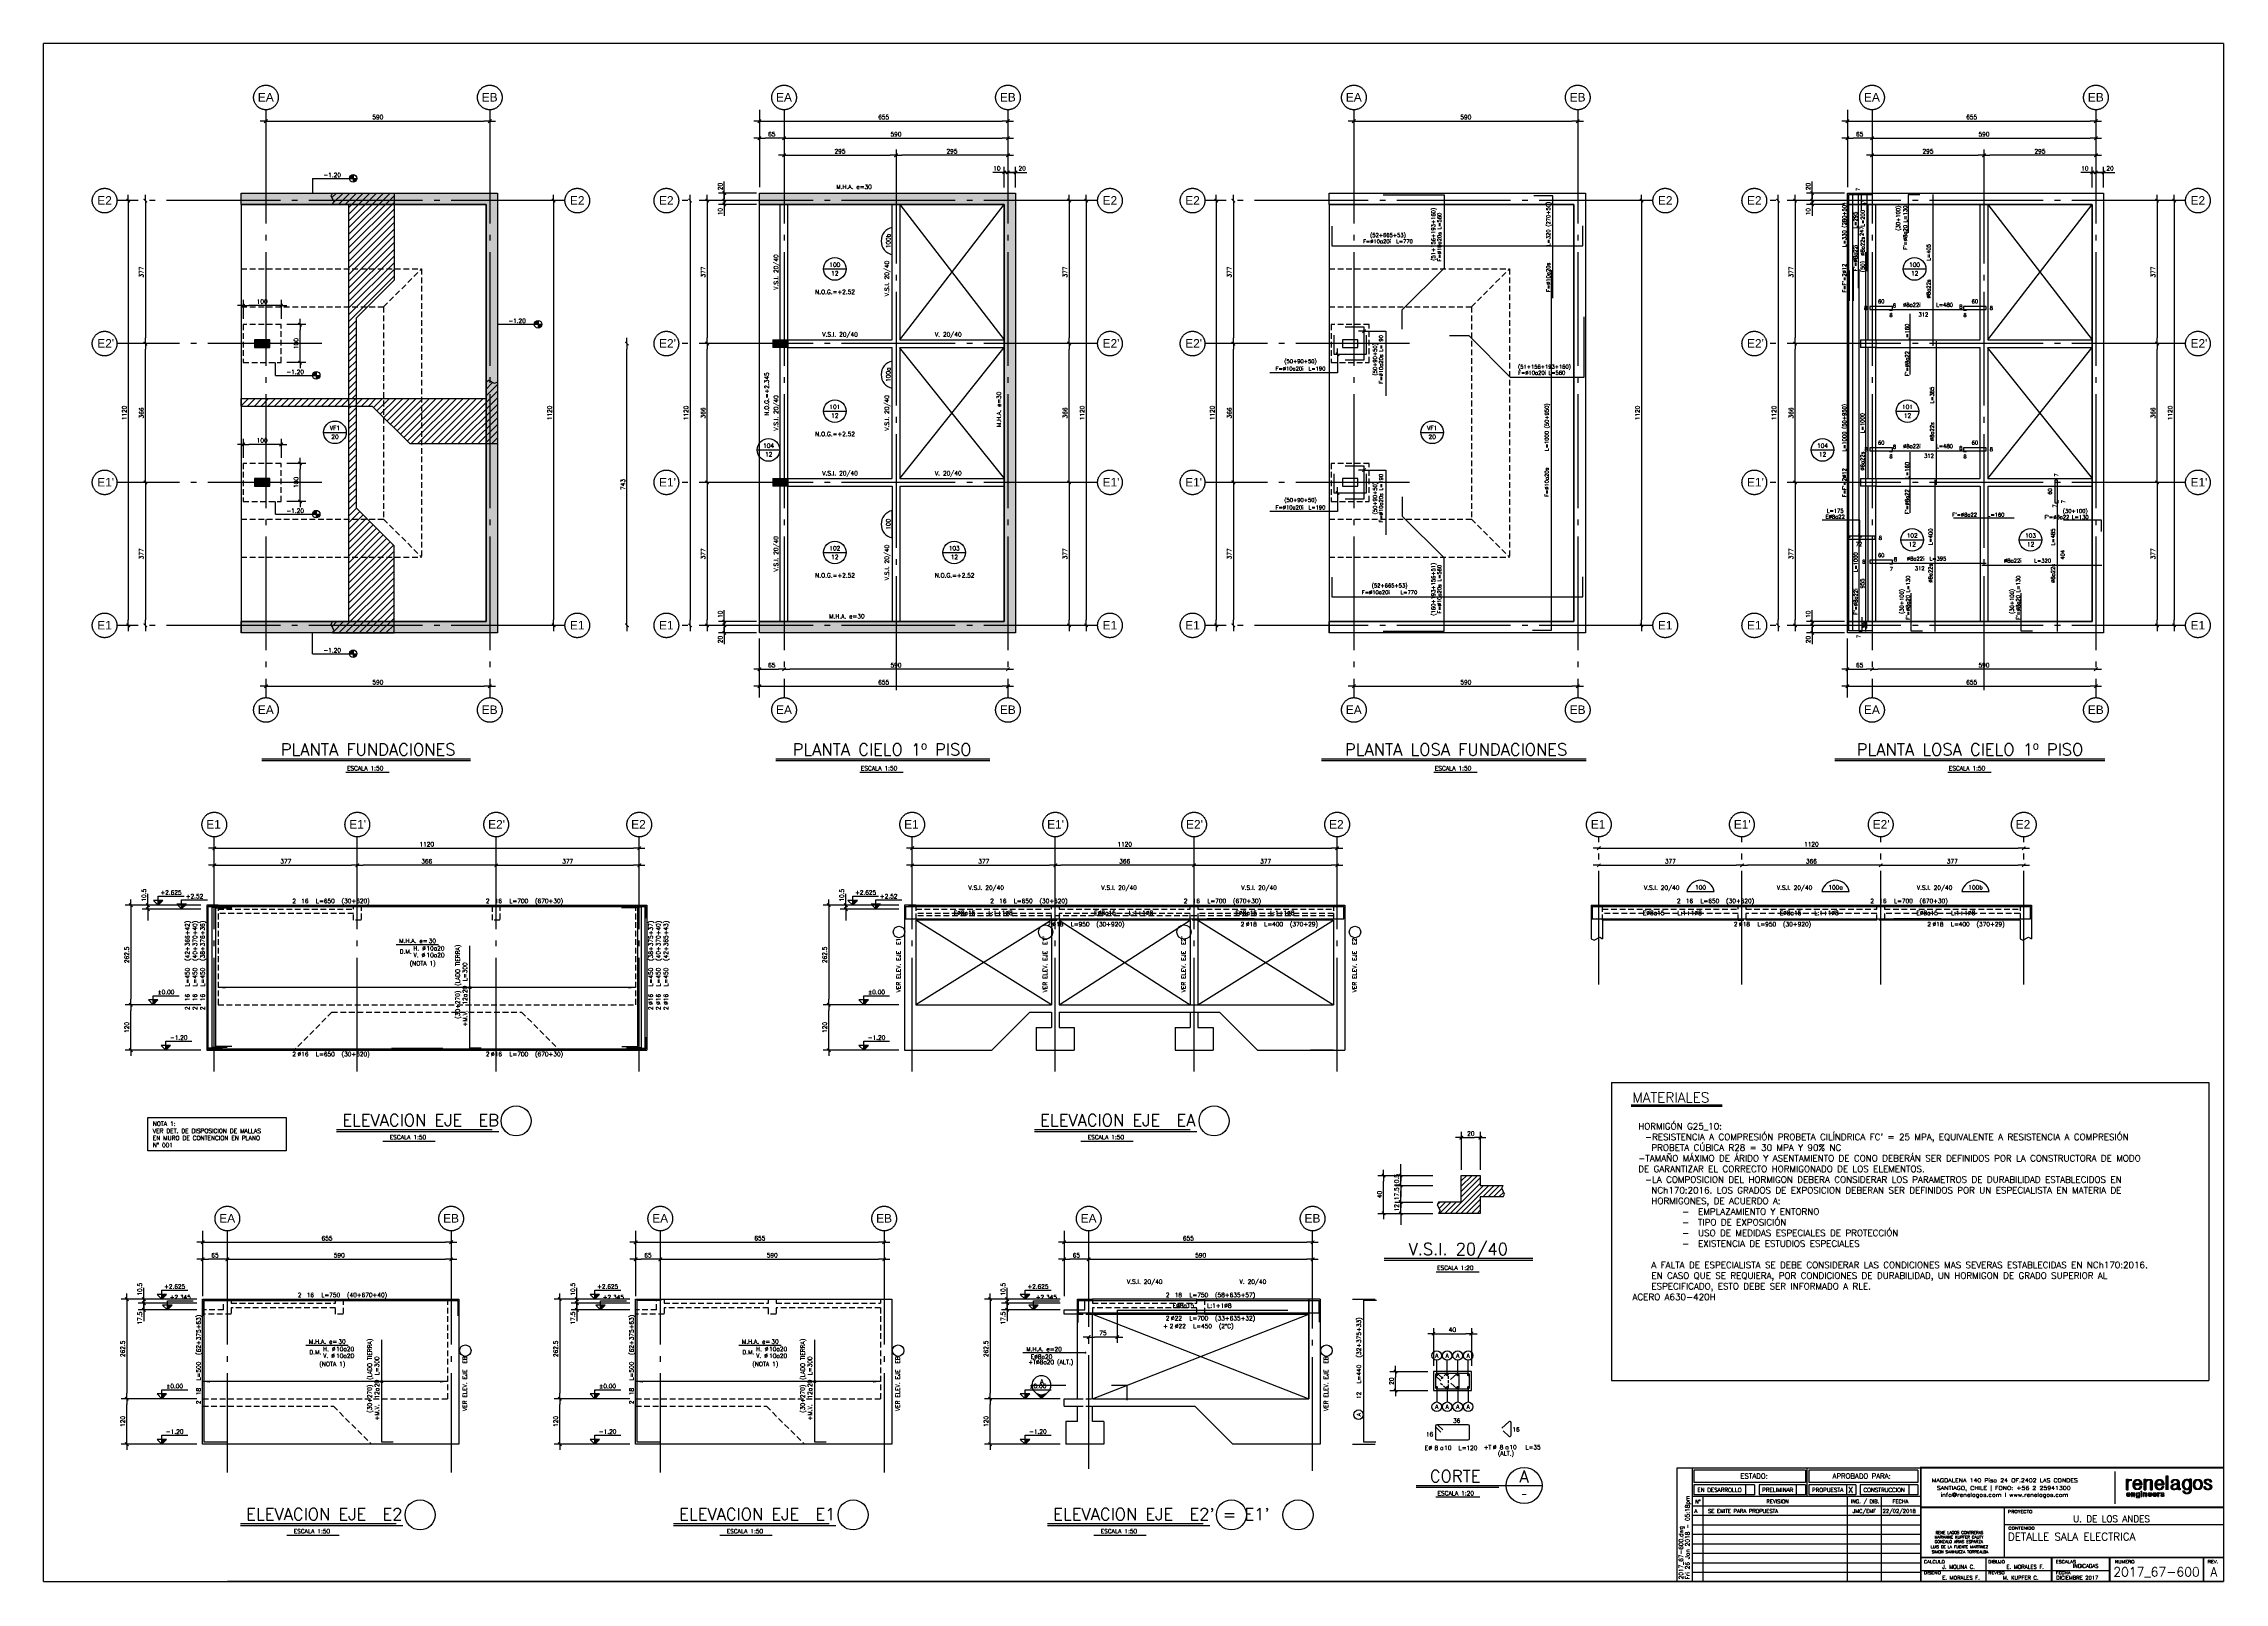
# Model space of a CAD drawing. Extents: x -6066 to 8175, y -13042 to 14234.
# Drawn here: x -58 to 5689, y 66 to 4123 of the extents above; entities that cross this region are included whole.
import ezdxf
from ezdxf.enums import TextEntityAlignment as Align

# ---------------------------------------------------------------- set-up
doc = ezdxf.new("R2010")
doc.units = 0
doc.header["$LTSCALE"] = 30
doc.header["$MEASUREMENT"] = 0
for name, pattern in [('DASHED', [0.75, 0.5, -0.25]), ('EJES', [12.5, 10, -1, 0.5, -1]), ('HIDDEN', [0.375, 0.25, -0.125])]:
    doc.linetypes.add(name, pattern=pattern)
doc.layers.get('0').update_dxf_attribs({"linetype": 'CONTINUOUS'})
for name, color, linetype, lineweight in [('A-ROOF-____-OTLN', 132, 'CONTINUOUS', 18), ('A-WALL-____-MCUT', 113, 'CONTINUOUS', 50), ('S-BEAM-____-OTLN', 12, 'CONTINUOUS', 18)]:
    doc.layers.add(name, color=color, linetype=linetype, lineweight=lineweight)
for name, color, linetype in [('CONTORNOS', 3, 'CONTINUOUS'), ('FE', 7, 'CONTINUOUS'), ('FORMATO', 7, 'CONTINUOUS'), ('MURO', 130, 'CONTINUOUS'), ('RL-CORTES', 5, 'CONTINUOUS'), ('RL-SOLID', 252, 'CONTINUOUS'), ('RLA-BORDE DE LOSAS', 3, 'CONTINUOUS'), ('RLA-CONTORNOS', 3, 'CONTINUOUS'), ('RLA-CORTES', 5, 'CONTINUOUS'), ('RLA-COTAS', 2, 'CONTINUOUS'), ('RLA-COTAS1', 2, 'CONTINUOUS'), ('RLA-COTAS2', 1, 'CONTINUOUS'), ('RLA-EJES', 1, 'EJES'), ('RLA-FE', 7, 'CONTINUOUS'), ('RLA-FORMATO', 7, 'CONTINUOUS'), ('RLA-FUNDACIONES', 6, 'CONTINUOUS'), ('RLA-HATCH1', 1, 'CONTINUOUS'), ('RLA-LOGO', 7, 'CONTINUOUS'), ('RLA-MUROS', 5, 'CONTINUOUS'), ('RLA-NIVELES', 3, 'CONTINUOUS'), ('RLA-SEGMENTOS1', 2, 'DASHED'), ('RLA-SOLID', 252, 'CONTINUOUS'), ('RLA-TEXTOS-FE', 9, 'CONTINUOUS'), ('RLA-TEXTOS-SM', 3, 'CONTINUOUS'), ('RLA-TEXTOS1', 9, 'CONTINUOUS'), ('RLA-TEXTOS2', 6, 'CONTINUOUS'), ('RLA-VANOS', 1, 'CONTINUOUS'), ('RLA-VIGAS', 3, 'CONTINUOUS'), ('TEXTOS-FE', 9, 'CONTINUOUS'), ('TEXTOS-SM', 3, 'CONTINUOUS'), ('TEXTOS1', 9, 'CONTINUOUS'), ('TEXTOS50A', 3, 'CONTINUOUS')]:
    doc.layers.add(name, color=color, linetype=linetype)
doc.styles.add('Arial_1', font='arial.ttf', dxfattribs={"height": 22.5})
doc.styles.add('DIREC', font='ROMAND', dxfattribs={"width": 1.2})
doc.styles.add('INGCIV', font='ROMAND', dxfattribs={"width": 1.2})
doc.styles.add('ROMAND', font='romand', dxfattribs={"height": 31.5})
doc.styles.add('ROMANS', font='romans.shx', dxfattribs={"height": 11.25})
doc.styles.add('ROMANS0', font='romans.shx')
doc.styles.add('SIETE50', font='ROMAND.SHX', dxfattribs={"height": 31.5})
doc.dimstyles.new('ING20', dxfattribs={"dimscale": 50, "dimtxt": 0.27, "dimasz": 0.3, "dimexe": 0, "dimexo": 0, "dimgap": 0.1, "dimtad": 1, "dimdec": 1, "dimlfac": 0.4, "dimzin": 12, "dimdsep": 46, "dimtxsty": 'ROMANS', "dimblk": 'TICK1', "dimcen": 0.09, "dimclrd": 2, "dimclre": 1, "dimclrt": 3, "dimadec": 0, "dimazin": 0, "dimtfac": 1, "dimtdec": 1, "dimtix": 1, "dimtmove": 2, "dimatfit": 3, "dimldrblk": 'TICK1', "dimfxl": 0, "dimfxlon": 1, "dimtolj": 1, "dimtzin": 0, "dimarcsym": 0})
doc.dimstyles.new('ING50', dxfattribs={"dimscale": 50, "dimtxt": 0.27, "dimasz": 0.3, "dimexe": 0, "dimexo": 0, "dimgap": 0.1, "dimtad": 1, "dimdec": 1, "dimzin": 12, "dimdsep": 46, "dimtxsty": 'ROMANS', "dimblk": 'TICK1', "dimblk1": 'TICK1', "dimblk2": 'TICK1', "dimcen": 0.09, "dimclrd": 2, "dimclre": 1, "dimclrt": 3, "dimadec": 0, "dimazin": 0, "dimtfac": 1, "dimtdec": 0, "dimtix": 1, "dimtmove": 2, "dimatfit": 3, "dimldrblk": 'TICK1', "dimfxl": 0, "dimfxlon": 1, "dimtolj": 1, "dimtzin": 0, "dimarcsym": 0})

# ---------------------------------------------------------------- blocks, each defined once
blk = doc.blocks.new('viñeta-rl')
at = {"layer": 'RLA-FORMATO', "color": 2, "linetype": 'Continuous'}
for p, q in [((-797.5, 298.8), (-1441, 298.8)), ((-1441, 298.8), (-1441, -1.2)), ((-1400, 298.8), (-1400, 0)), ((-1395.5, 293.8), (-1395.5, 261.3)), ((-1101.9, 293.8), (-1395.5, 293.8)), ((-1101.9, 293.8), (-1101.9, 261.3)), ((-805.2, 293.8), (-1092.3, 293.8)), ((-1092.3, 293.8), (-1092.3, 261.3)), ((-805.2, 293.8), (-805.2, 261.3)), ((-286.2, 289.9), (-286.2, 204.6)), ((-1101.9, 261.3), (-1395.5, 261.3)), ((-1395.5, 254.6), (-1395.5, 228.6)), ((-1235.8, 254.6), (-1395.5, 254.6)), ((-1223.8, 254.6), (-1223.8, 228.6)), ((-1101.9, 254.6), (-1223.8, 254.6)), ((-805.2, 261.3), (-1092.3, 261.3)), ((-969, 254.6), (-1092.3, 254.6)), ((-805.2, 254.6), (-957, 254.6)), ((-797.5, 223.6), (-1400, 223.6)), ((-797.5, 198.6), (-1400, 198.6)), ((-797.5, 173.6), (-1400, 173.6)), ((-1235.8, 228.6), (-1395.5, 228.6)), ((-1372.5, 223.6), (-1372.5, 0)), ((-1101.9, 228.6), (-1223.8, 228.6)), ((-969, 228.6), (-1092.3, 228.6)), ((-991.5, 223.6), (-991.5, 0)), ((-805.2, 228.6), (-957, 228.6)), ((-902.5, 223.6), (-902.5, 0)), ((-578.3, 195.3), (-578.3, 63.3)), ((-797.5, 148.6), (-1400, 148.6)), ((-797.5, 123.6), (-1400, 123.6)), ((-578.3, 149.8), (0, 149.8)), ((-797.5, 98.6), (-1400, 98.6)), ((-795.7, 73.6), (-1398.2, 73.6)), ((-625, 0), (-625, 63.3)), ((-797.5, 48.6), (-1400, 48.6)), ((-797.5, 23.6), (-1400, 23.6)), ((-797.5, 28.8), (-300, 28.8))]:
    blk.add_line(p, q, dxfattribs=at)
at = {"layer": 'RLA-FORMATO', "color": 3}
blk.add_line((-1097.1, 223.6), (-1097.1, 298.8), dxfattribs=at)
at = {"layer": 'RLA-FORMATO', "color": 2}
for p, q in [((-1260, 254.6), (-1260, 228.6)), ((-1235.8, 254.6), (-1235.8, 228.6)), ((-1126.1, 254.6), (-1126.1, 228.6)), ((-1101.9, 254.6), (-1101.9, 228.6)), ((-1092.3, 254.6), (-1092.3, 228.6)), ((-993.2, 254.6), (-993.2, 228.6)), ((-969, 254.6), (-969, 228.6)), ((-957, 254.6), (-957, 228.6)), ((-829.4, 254.6), (-829.4, 228.6)), ((-805.2, 254.6), (-805.2, 228.6))]:
    blk.add_line(p, q, dxfattribs=at)
at = {"layer": 'RLA-FORMATO', "color": 5, "const_width": 5}
for points in [[(0, 300), (-797.5, 300), (-797.5, 0)], [(0, 195.3), (-797.5, 195.3)], [(0, 63.3), (-797.5, 63.3)], [(-452.5, 0), (-452.5, 63.3)], [(-300, 0), (-300, 63.3)], [(-52.5, 0), (-52.5, 63.3)]]:
    blk.add_lwpolyline(points, dxfattribs=at)
at = {"layer": 'RLA-LOGO', "color": 8, "true_color": 0x707070}
for p, q in [((-255.5, 230.1), (-255.5, 228.2)), ((-255.4, 230.7), (-255.4, 227.6)), ((-255.4, 230.4), (-255.4, 227.9)), ((-255.3, 231.2), (-255.3, 227)), ((-255.3, 231), (-255.3, 227.2)), ((-255.3, 230.9), (-255.3, 227.4)), ((-255.2, 231.5), (-255.2, 226.7)), ((-255.2, 231.4), (-255.2, 226.9)), ((-255.1, 231.7), (-255.1, 226.5)), ((-255.1, 231.6), (-255.1, 226.6)), ((-255, 232), (-255, 226.2)), ((-255, 231.8), (-255, 226.3)), ((-254.9, 232.2), (-254.9, 226)), ((-254.9, 232.1), (-254.9, 226.1)), ((-254.8, 232.4), (-254.8, 225.8)), ((-254.8, 232.3), (-254.8, 225.9)), ((-254.8, 232.2), (-254.8, 225.9)), ((-254.7, 232.6), (-254.7, 225.6)), ((-254.7, 232.5), (-254.7, 225.7)), ((-254.6, 232.8), (-254.6, 225.5)), ((-254.6, 232.7), (-254.6, 225.6)), ((-254.5, 232.9), (-254.5, 225.4)), ((-254.5, 232.8), (-254.5, 225.4)), ((-254.4, 233.1), (-254.4, 225.2)), ((-254.4, 233.1), (-254.4, 225.2)), ((-254.4, 233), (-254.4, 225.3)), ((-254.3, 233.2), (-254.3, 225.1)), ((-254.3, 233.2), (-254.3, 225.1)), ((-254.2, 233.3), (-254.2, 225)), ((-254.2, 233.3), (-254.2, 225)), ((-254.1, 233.5), (-254.1, 224.9)), ((-254.1, 233.4), (-254.1, 224.9)), ((-254, 233.5), (-254, 224.8)), ((-254, 233.5), (-254, 224.8)), ((-253.9, 233.7), (-253.9, 224.6)), ((-253.9, 233.6), (-253.9, 224.7)), ((-253.9, 233.6), (-253.9, 224.7)), ((-253.8, 233.8), (-253.8, 228.8)), ((-253.8, 233.7), (-253.8, 228.8)), ((-253.7, 233.8), (-253.7, 230.6)), ((-253.7, 233.8), (-253.7, 230.3)), ((-253.7, 230.2), (-247.9, 230.2)), ((-253.7, 230.2), (-253.7, 228.8)), ((-253.7, 230.2), (-253.7, 228.8)), ((-253.6, 233.9), (-253.6, 230.9)), ((-253.6, 233.9), (-253.6, 230.8)), ((-253.6, 230.2), (-253.6, 228.8)), ((-253.6, 230.2), (-253.6, 228.8)), ((-253.5, 234), (-253.5, 231.2)), ((-253.5, 234), (-253.5, 231.1)), ((-253.5, 233.9), (-253.5, 231)), ((-253.5, 230.2), (-253.5, 228.8)), ((-253.5, 230.2), (-253.5, 228.8)), ((-253.5, 230.2), (-253.5, 228.8)), ((-253.4, 234.1), (-253.4, 231.4)), ((-253.4, 234), (-253.4, 231.3)), ((-253.4, 230.2), (-253.4, 228.8)), ((-253.4, 230.2), (-253.4, 228.8)), ((-253.3, 234.1), (-253.3, 231.6)), ((-253.3, 234.1), (-253.3, 231.5)), ((-253.3, 230.2), (-253.3, 228.8)), ((-253.3, 230.2), (-253.3, 228.8)), ((-253.2, 234.2), (-253.2, 231.8)), ((-253.2, 234.2), (-253.2, 231.7)), ((-253.2, 230.2), (-253.2, 228.8)), ((-253.2, 230.2), (-253.2, 228.8)), ((-253.1, 234.3), (-253.1, 231.9)), ((-253.1, 234.2), (-253.1, 231.8)), ((-253.1, 230.2), (-253.1, 228.8)), ((-253.1, 230.2), (-253.1, 228.8)), ((-253, 234.3), (-253, 232.1)), ((-253, 234.3), (-253, 232.1)), ((-253, 234.3), (-253, 232)), ((-253, 230.2), (-253, 228.8)), ((-253, 230.2), (-253, 228.8)), ((-253, 230.2), (-253, 228.8)), ((-252.9, 234.4), (-252.9, 232.2)), ((-252.9, 234.4), (-252.9, 232.2)), ((-252.9, 230.2), (-252.9, 228.8)), ((-252.9, 230.2), (-252.9, 228.8)), ((-252.8, 234.4), (-252.8, 232.3)), ((-252.8, 234.4), (-252.8, 232.3)), ((-252.8, 230.2), (-252.8, 228.8)), ((-252.8, 230.2), (-252.8, 228.8)), ((-252.7, 234.5), (-252.7, 232.5)), ((-252.7, 234.5), (-252.7, 232.4)), ((-252.7, 230.2), (-252.7, 228.8)), ((-252.7, 230.2), (-252.7, 228.8)), ((-252.6, 234.6), (-252.6, 232.6)), ((-252.6, 234.5), (-252.6, 232.5)), ((-252.6, 234.5), (-252.6, 232.5)), ((-252.6, 230.2), (-252.6, 228.8)), ((-252.6, 230.2), (-252.6, 228.8)), ((-252.6, 230.2), (-252.6, 228.8)), ((-252.5, 234.6), (-252.5, 232.7)), ((-252.5, 234.6), (-252.5, 232.6)), ((-252.5, 230.2), (-252.5, 228.8)), ((-252.5, 230.2), (-252.5, 228.8)), ((-252.4, 234.6), (-252.4, 232.8)), ((-252.4, 234.6), (-252.4, 232.7)), ((-252.4, 230.2), (-252.4, 228.8)), ((-252.4, 230.2), (-252.4, 228.8)), ((-252.3, 234.7), (-252.3, 232.8)), ((-252.3, 234.6), (-252.3, 232.8)), ((-252.3, 230.2), (-252.3, 228.8)), ((-252.3, 230.2), (-252.3, 228.8)), ((-252.2, 234.7), (-252.2, 232.9)), ((-252.2, 234.7), (-252.2, 232.9)), ((-252.2, 230.2), (-252.2, 228.8)), ((-252.2, 230.2), (-252.2, 228.8)), ((-252.1, 234.7), (-252.1, 233)), ((-252.1, 234.7), (-252.1, 233)), ((-252.1, 234.7), (-252.1, 232.9)), ((-252.1, 230.2), (-252.1, 228.8)), ((-252.1, 230.2), (-252.1, 228.8)), ((-252.1, 230.2), (-252.1, 228.8)), ((-252, 234.8), (-252, 233.1)), ((-252, 234.8), (-252, 233)), ((-252, 230.2), (-252, 228.8)), ((-252, 230.2), (-252, 228.8)), ((-251.9, 234.8), (-251.9, 233.1)), ((-251.9, 234.8), (-251.9, 233.1)), ((-251.9, 230.2), (-251.9, 228.8)), ((-251.9, 230.2), (-251.9, 228.8)), ((-251.8, 234.8), (-251.8, 233.2)), ((-251.8, 234.8), (-251.8, 233.1)), ((-251.8, 230.2), (-251.8, 228.8)), ((-251.8, 230.2), (-251.8, 228.8)), ((-251.7, 234.8), (-251.7, 233.2)), ((-251.7, 234.8), (-251.7, 233.2)), ((-251.7, 234.8), (-251.7, 233.2)), ((-251.7, 230.2), (-251.7, 228.8)), ((-251.7, 230.2), (-251.7, 228.8)), ((-251.7, 230.2), (-251.7, 228.8)), ((-251.6, 234.8), (-251.6, 233.3)), ((-251.6, 234.8), (-251.6, 233.2)), ((-251.6, 230.2), (-251.6, 228.8)), ((-251.6, 230.2), (-251.6, 228.8)), ((-251.5, 234.9), (-251.5, 233.3)), ((-251.5, 234.9), (-251.5, 233.3)), ((-251.5, 230.2), (-251.5, 228.8)), ((-251.5, 230.2), (-251.5, 228.8)), ((-251.4, 234.9), (-251.4, 233.3)), ((-251.4, 234.9), (-251.4, 233.3)), ((-251.4, 230.2), (-251.4, 228.8)), ((-251.4, 230.2), (-251.4, 228.8)), ((-251.3, 234.9), (-251.3, 233.4)), ((-251.3, 234.9), (-251.3, 233.3)), ((-251.3, 230.2), (-251.3, 228.8)), ((-251.3, 230.2), (-251.3, 228.8)), ((-251.2, 234.9), (-251.2, 233.4)), ((-251.2, 234.9), (-251.2, 233.4)), ((-251.2, 234.9), (-251.2, 233.4)), ((-251.2, 230.2), (-251.2, 228.8)), ((-251.2, 230.2), (-251.2, 228.8)), ((-251.2, 230.2), (-251.2, 228.8)), ((-251.1, 234.9), (-251.1, 233.4)), ((-251.1, 234.9), (-251.1, 233.4)), ((-251.1, 230.2), (-251.1, 228.8)), ((-251.1, 230.2), (-251.1, 228.8)), ((-251, 234.9), (-251, 233.4)), ((-251, 234.9), (-251, 233.4)), ((-251, 230.2), (-251, 228.8)), ((-251, 230.2), (-251, 228.8)), ((-250.9, 234.9), (-250.9, 233.4)), ((-250.9, 234.9), (-250.9, 233.4)), ((-250.9, 230.2), (-250.9, 228.8)), ((-250.9, 230.2), (-250.9, 228.8)), ((-250.8, 234.9), (-250.8, 233.4)), ((-250.8, 234.9), (-250.8, 233.4)), ((-250.8, 234.9), (-250.8, 233.4)), ((-250.8, 230.2), (-250.8, 228.8)), ((-250.8, 230.2), (-250.8, 228.8)), ((-250.8, 230.2), (-250.8, 228.8)), ((-250.7, 234.9), (-250.7, 233.4)), ((-250.7, 234.9), (-250.7, 233.4)), ((-250.7, 230.2), (-250.7, 228.8)), ((-250.7, 230.2), (-250.7, 228.8)), ((-250.6, 234.9), (-250.6, 233.4)), ((-250.6, 234.9), (-250.6, 233.4)), ((-250.6, 230.2), (-250.6, 228.8)), ((-250.6, 230.2), (-250.6, 228.8)), ((-250.5, 234.9), (-250.5, 233.4)), ((-250.5, 234.9), (-250.5, 233.4)), ((-250.5, 230.2), (-250.5, 228.8)), ((-250.5, 230.2), (-250.5, 228.8)), ((-250.4, 234.9), (-250.4, 233.4)), ((-250.4, 234.9), (-250.4, 233.4)), ((-250.4, 230.2), (-250.4, 228.8)), ((-250.4, 230.2), (-250.4, 228.8)), ((-250.3, 234.9), (-250.3, 233.3)), ((-250.3, 234.9), (-250.3, 233.3)), ((-250.3, 234.9), (-250.3, 233.3)), ((-250.3, 230.2), (-250.3, 228.8)), ((-250.3, 230.2), (-250.3, 228.8)), ((-250.3, 230.2), (-250.3, 228.8)), ((-250.2, 234.9), (-250.2, 233.3)), ((-250.2, 234.9), (-250.2, 233.3)), ((-250.2, 230.2), (-250.2, 228.8)), ((-250.2, 230.2), (-250.2, 228.8)), ((-250.1, 234.9), (-250.1, 233.3)), ((-250.1, 234.8), (-250.1, 233.3)), ((-250.1, 230.2), (-250.1, 228.8)), ((-250.1, 230.2), (-250.1, 228.8)), ((-250, 234.8), (-250, 233.2)), ((-250, 234.8), (-250, 233.2)), ((-250, 230.2), (-250, 228.8)), ((-250, 230.2), (-250, 228.8)), ((-249.9, 234.8), (-249.9, 233.2)), ((-249.9, 234.8), (-249.9, 233.2)), ((-249.9, 234.8), (-249.9, 233.2)), ((-249.9, 230.2), (-249.9, 228.8)), ((-249.9, 230.2), (-249.9, 228.8)), ((-249.9, 230.2), (-249.9, 228.8)), ((-249.8, 234.8), (-249.8, 233.1)), ((-249.8, 234.8), (-249.8, 233.2)), ((-249.8, 230.2), (-249.8, 228.8)), ((-249.8, 230.2), (-249.8, 228.8)), ((-249.7, 234.8), (-249.7, 233.1)), ((-249.7, 234.8), (-249.7, 233.1)), ((-249.7, 230.2), (-249.7, 228.8)), ((-249.7, 230.2), (-249.7, 228.8)), ((-249.6, 234.8), (-249.6, 233.1)), ((-249.6, 234.7), (-249.6, 233)), ((-249.6, 230.2), (-249.6, 228.8)), ((-249.6, 230.2), (-249.6, 228.8)), ((-249.5, 234.7), (-249.5, 233)), ((-249.5, 234.7), (-249.5, 233)), ((-249.5, 230.2), (-249.5, 228.8)), ((-249.5, 230.2), (-249.5, 228.8)), ((-249.4, 234.7), (-249.4, 232.9)), ((-249.4, 234.7), (-249.4, 232.9)), ((-249.4, 234.7), (-249.4, 232.9)), ((-249.4, 230.2), (-249.4, 228.8)), ((-249.4, 230.2), (-249.4, 228.8)), ((-249.4, 230.2), (-249.4, 228.8)), ((-249.3, 234.7), (-249.3, 232.8)), ((-249.3, 234.6), (-249.3, 232.8)), ((-249.3, 230.2), (-249.3, 228.8)), ((-249.3, 230.2), (-249.3, 228.8)), ((-249.2, 234.6), (-249.2, 232.7)), ((-249.2, 234.6), (-249.2, 232.8)), ((-249.2, 230.2), (-249.2, 228.8)), ((-249.2, 230.2), (-249.2, 228.8)), ((-249.1, 234.6), (-249.1, 232.6)), ((-249.1, 234.6), (-249.1, 232.7)), ((-249.1, 230.2), (-249.1, 228.8)), ((-249.1, 230.2), (-249.1, 228.8)), ((-249, 234.5), (-249, 232.5)), ((-249, 234.5), (-249, 232.6)), ((-249, 234.5), (-249, 232.6)), ((-249, 230.2), (-249, 228.8)), ((-249, 230.2), (-249, 228.8)), ((-249, 230.2), (-249, 228.8)), ((-248.9, 234.5), (-248.9, 232.5)), ((-248.9, 234.4), (-248.9, 232.4)), ((-248.9, 230.2), (-248.9, 228.8)), ((-248.9, 230.2), (-248.9, 228.8)), ((-248.8, 234.4), (-248.8, 232.3)), ((-248.8, 234.4), (-248.8, 232.3)), ((-248.8, 230.2), (-248.8, 228.8)), ((-248.8, 230.2), (-248.8, 228.8)), ((-248.7, 234.4), (-248.7, 232.2)), ((-248.7, 234.3), (-248.7, 232.2)), ((-248.7, 230.2), (-248.7, 228.8)), ((-248.7, 230.2), (-248.7, 228.8)), ((-248.6, 234.3), (-248.6, 232)), ((-248.6, 234.3), (-248.6, 232.1)), ((-248.6, 230.2), (-248.6, 228.8)), ((-248.6, 230.2), (-248.6, 228.8)), ((-248.5, 234.3), (-248.5, 232)), ((-248.5, 234.2), (-248.5, 231.8)), ((-248.5, 234.2), (-248.5, 231.9)), ((-248.5, 230.2), (-248.5, 228.8)), ((-248.5, 230.2), (-248.5, 228.8)), ((-248.5, 230.2), (-248.5, 228.8)), ((-248.4, 234.2), (-248.4, 231.7)), ((-248.4, 234.1), (-248.4, 231.7)), ((-248.4, 230.2), (-248.4, 228.8)), ((-248.4, 230.2), (-248.4, 228.8)), ((-248.3, 234.1), (-248.3, 231.5)), ((-248.3, 234.1), (-248.3, 231.6)), ((-248.3, 230.2), (-248.3, 228.8)), ((-248.3, 230.2), (-248.3, 228.8)), ((-248.2, 234), (-248.2, 231.3)), ((-248.2, 234), (-248.2, 231.4)), ((-248.2, 230.2), (-248.2, 228.8)), ((-248.2, 230.2), (-248.2, 228.8)), ((-248.1, 234), (-248.1, 231)), ((-248.1, 234), (-248.1, 231.2)), ((-248.1, 233.9), (-248.1, 230.9)), ((-248.1, 230.2), (-248.1, 228.8)), ((-248.1, 230.2), (-248.1, 228.8)), ((-248.1, 230.2), (-248.1, 228.8)), ((-248, 233.8), (-248, 230.6)), ((-248, 233.9), (-248, 230.8)), ((-248, 230.2), (-248, 228.8)), ((-248, 230.2), (-248, 228.8)), ((-247.9, 233.8), (-247.9, 228.8)), ((-247.9, 233.8), (-247.9, 230.4)), ((-247.9, 230.2), (-247.9, 228.8)), ((-247.8, 233.7), (-247.8, 228.8)), ((-247.8, 233.7), (-247.8, 228.8)), ((-247.7, 233.7), (-247.7, 228.8)), ((-247.7, 233.6), (-247.7, 228.8)), ((-247.6, 233.6), (-247.6, 228.8)), ((-247.6, 233.5), (-247.6, 228.8)), ((-247.6, 233.5), (-247.6, 228.8)), ((-247.5, 233.5), (-247.5, 228.8)), ((-247.5, 233.4), (-247.5, 228.8)), ((-247.4, 233.4), (-247.4, 228.8)), ((-247.4, 233.3), (-247.4, 228.8)), ((-247.3, 233.3), (-247.3, 228.8)), ((-247.3, 233.2), (-247.3, 228.8)), ((-247.2, 233.1), (-247.2, 228.8)), ((-247.2, 233.1), (-247.2, 228.8)), ((-247.2, 233), (-247.2, 228.8)), ((-247.1, 233), (-247.1, 228.8)), ((-247.1, 232.9), (-247.1, 228.8)), ((-247, 232.8), (-247, 228.8)), ((-247, 232.7), (-247, 228.8)), ((-246.9, 232.7), (-246.9, 228.8)), ((-246.9, 232.6), (-246.9, 228.8)), ((-246.8, 232.5), (-246.8, 228.8)), ((-246.8, 232.4), (-246.8, 228.8)), ((-246.7, 232.3), (-246.7, 228.8)), ((-246.7, 232.2), (-246.7, 228.8)), ((-246.7, 232.1), (-246.7, 228.8)), ((-246.6, 232), (-246.6, 228.8)), ((-246.6, 231.9), (-246.6, 228.8)), ((-246.5, 231.8), (-246.5, 228.8)), ((-246.5, 231.7), (-246.5, 228.8)), ((-246.4, 231.5), (-246.4, 228.8)), ((-246.4, 231.4), (-246.4, 228.8)), ((-246.3, 231.3), (-246.3, 228.8)), ((-246.3, 231.1), (-246.3, 228.8)), ((-246.3, 230.9), (-246.3, 228.8)), ((-246.2, 230.7), (-246.2, 228.8)), ((-246.2, 230.4), (-246.2, 228.8)), ((-246.1, 230), (-246.1, 228.8)), ((-242.4, 234.6), (-242.4, 223.7)), ((-242.4, 234.6), (-240.8, 234.6)), ((-242.4, 234.6), (-242.4, 223.7)), ((-242.4, 234.6), (-242.4, 223.7)), ((-242.3, 234.6), (-242.3, 223.7)), ((-242.3, 234.6), (-242.3, 223.7)), ((-242.3, 234.6), (-242.3, 223.7)), ((-242.2, 234.6), (-242.2, 223.7)), ((-242.2, 234.6), (-242.2, 223.7)), ((-242.1, 234.6), (-242.1, 223.7)), ((-242.1, 234.6), (-242.1, 223.7)), ((-242, 234.6), (-242, 223.7)), ((-242, 234.6), (-242, 223.7)), ((-241.9, 234.6), (-241.9, 223.7)), ((-241.9, 234.6), (-241.9, 223.7)), ((-241.8, 234.6), (-241.8, 223.7)), ((-241.8, 234.6), (-241.8, 223.7)), ((-241.8, 234.6), (-241.8, 223.7)), ((-241.7, 234.6), (-241.7, 223.7)), ((-241.7, 234.6), (-241.7, 223.7)), ((-241.6, 234.6), (-241.6, 223.7)), ((-241.6, 234.6), (-241.6, 223.7)), ((-241.5, 234.6), (-241.5, 223.7)), ((-241.5, 234.6), (-241.5, 223.7)), ((-241.4, 234.6), (-241.4, 223.7)), ((-241.4, 234.6), (-241.4, 223.7)), ((-241.4, 234.6), (-241.4, 223.7)), ((-241.3, 234.6), (-241.3, 223.7)), ((-241.3, 234.6), (-241.3, 223.7)), ((-241.2, 234.6), (-241.2, 223.7)), ((-241.2, 234.6), (-241.2, 223.7)), ((-241.1, 234.6), (-241.1, 223.7)), ((-241.1, 234.6), (-241.1, 223.7)), ((-241, 234.6), (-241, 223.7)), ((-241, 234.6), (-241, 223.7)), ((-240.9, 234.6), (-240.9, 223.7)), ((-240.9, 234.6), (-240.9, 223.7)), ((-240.9, 234.6), (-240.9, 223.7)), ((-240.8, 233.5), (-240.8, 234.6)), ((-240.8, 234.6), (-240.8, 223.7)), ((-240.7, 233.5), (-240.8, 233.5)), ((-240.8, 233.5), (-240.8, 231.4)), ((-240.8, 223.7), (-240.8, 231.3)), ((-240.7, 233.5), (-240.7, 231.5)), ((-240.7, 233.5), (-240.7, 231.5)), ((-240.6, 233.6), (-240.6, 231.7)), ((-240.6, 233.5), (-240.6, 231.6)), ((-240.5, 233.7), (-240.5, 231.8)), ((-240.5, 233.7), (-240.5, 231.8)), ((-240.5, 233.6), (-240.5, 231.7)), ((-240.4, 233.8), (-240.4, 231.9)), ((-240.4, 233.8), (-240.4, 231.9)), ((-240.3, 233.9), (-240.3, 232)), ((-240.3, 233.8), (-240.3, 232)), ((-240.2, 234), (-240.2, 232.1)), ((-240.2, 233.9), (-240.2, 232.1)), ((-240.1, 234), (-240.1, 232.2)), ((-240.1, 234), (-240.1, 232.2)), ((-240, 234.1), (-240, 232.2)), ((-240, 234.1), (-240, 232.3)), ((-240, 234.1), (-240, 232.3)), ((-239.9, 234.2), (-239.9, 232.4)), ((-239.9, 234.1), (-239.9, 232.3)), ((-239.8, 234.2), (-239.8, 232.4)), ((-239.8, 234.2), (-239.8, 232.5)), ((-239.7, 234.3), (-239.7, 232.5)), ((-239.7, 234.3), (-239.7, 232.5)), ((-239.6, 234.4), (-239.6, 232.6)), ((-239.6, 234.3), (-239.6, 232.6)), ((-239.6, 234.3), (-239.6, 232.6)), ((-239.5, 234.4), (-239.5, 232.6)), ((-239.5, 234.4), (-239.5, 232.7)), ((-239.4, 234.4), (-239.4, 232.7)), ((-239.4, 234.4), (-239.4, 232.7)), ((-239.3, 234.5), (-239.3, 232.8)), ((-239.3, 234.4), (-239.3, 232.8)), ((-239.2, 234.5), (-239.2, 232.8)), ((-239.2, 234.5), (-239.2, 232.8)), ((-239.1, 234.5), (-239.1, 232.9)), ((-239.1, 234.5), (-239.1, 232.9)), ((-239.1, 234.5), (-239.1, 232.9)), ((-239, 234.6), (-239, 232.9)), ((-239, 234.6), (-239, 233)), ((-238.9, 234.6), (-238.9, 233)), ((-238.9, 234.6), (-238.9, 233)), ((-238.8, 234.6), (-238.8, 233)), ((-238.8, 234.6), (-238.8, 233)), ((-238.7, 234.7), (-238.7, 233.1)), ((-238.7, 234.6), (-238.7, 233.1)), ((-238.7, 234.6), (-238.7, 233.1)), ((-238.6, 234.7), (-238.6, 233.1)), ((-238.6, 234.7), (-238.6, 233.1)), ((-238.5, 234.7), (-238.5, 233.2)), ((-238.5, 234.7), (-238.5, 233.2)), ((-238.4, 234.7), (-238.4, 233.2)), ((-238.4, 234.7), (-238.4, 233.2)), ((-238.3, 234.8), (-238.3, 233.2)), ((-238.3, 234.7), (-238.3, 233.2)), ((-238.2, 234.8), (-238.2, 233.3)), ((-238.2, 234.8), (-238.2, 233.3)), ((-238.2, 234.8), (-238.2, 233.3)), ((-238.1, 234.8), (-238.1, 233.3)), ((-238.1, 234.8), (-238.1, 233.3)), ((-238, 234.8), (-238, 233.3)), ((-238, 234.8), (-238, 233.3)), ((-237.9, 234.8), (-237.9, 233.3)), ((-237.9, 234.8), (-237.9, 233.3)), ((-237.8, 234.8), (-237.8, 233.3)), ((-237.8, 234.8), (-237.8, 233.3)), ((-237.8, 234.8), (-237.8, 233.3)), ((-237.7, 234.8), (-237.7, 233.3)), ((-237.7, 234.8), (-237.7, 233.3)), ((-237.6, 234.9), (-237.6, 233.3)), ((-237.6, 234.8), (-237.6, 233.3)), ((-237.5, 234.9), (-237.5, 233.3)), ((-237.5, 234.9), (-237.5, 233.3)), ((-237.4, 234.9), (-237.4, 233.3)), ((-237.4, 234.9), (-237.4, 233.3)), ((-237.3, 234.9), (-237.3, 233.3)), ((-237.3, 234.9), (-237.3, 233.3)), ((-237.3, 234.9), (-237.3, 233.3)), ((-237.2, 234.9), (-237.2, 233.3)), ((-237.2, 234.9), (-237.2, 233.3)), ((-237.1, 234.9), (-237.1, 233.3)), ((-237.1, 234.8), (-237.1, 233.3)), ((-237, 234.8), (-237, 233.2)), ((-237, 234.8), (-237, 233.2)), ((-236.9, 234.8), (-236.9, 233.2)), ((-236.9, 234.8), (-236.9, 233.2)), ((-236.9, 234.8), (-236.9, 233.2)), ((-236.8, 234.8), (-236.8, 233.1)), ((-236.8, 234.8), (-236.8, 233.1)), ((-236.7, 234.8), (-236.7, 233.1)), ((-236.7, 234.8), (-236.7, 233.1)), ((-236.6, 234.8), (-236.6, 233)), ((-236.6, 234.8), (-236.6, 233)), ((-236.5, 234.8), (-236.5, 233)), ((-236.5, 234.8), (-236.5, 232.9)), ((-236.4, 234.8), (-236.4, 232.9)), ((-236.4, 234.7), (-236.4, 232.9)), ((-236.4, 234.7), (-236.4, 232.8)), ((-236.3, 234.7), (-236.3, 232.8)), ((-236.3, 234.7), (-236.3, 232.7)), ((-236.2, 234.7), (-236.2, 232.7)), ((-236.2, 234.7), (-236.2, 232.6)), ((-236.1, 234.7), (-236.1, 232.6)), ((-236.1, 234.7), (-236.1, 232.5)), ((-236, 234.6), (-236, 232.5)), ((-236, 234.6), (-236, 232.4)), ((-236, 234.6), (-236, 232.3)), ((-235.9, 234.6), (-235.9, 232.2)), ((-235.9, 234.6), (-235.9, 232)), ((-235.8, 234.6), (-235.8, 223.7)), ((-235.8, 234.5), (-235.8, 223.7)), ((-235.8, 223.7), (-235.8, 232)), ((-235.7, 234.5), (-235.7, 223.7)), ((-235.7, 234.5), (-235.7, 223.7)), ((-235.6, 234.5), (-235.6, 223.7)), ((-235.6, 234.5), (-235.6, 223.7)), ((-235.5, 234.4), (-235.5, 223.7)), ((-235.5, 234.4), (-235.5, 223.7)), ((-235.5, 234.4), (-235.5, 223.7)), ((-235.4, 234.4), (-235.4, 223.7)), ((-235.4, 234.3), (-235.4, 223.7)), ((-235.3, 234.3), (-235.3, 223.7)), ((-235.3, 234.3), (-235.3, 223.7)), ((-235.2, 234.3), (-235.2, 223.7)), ((-235.2, 234.2), (-235.2, 223.7)), ((-235.1, 234.2), (-235.1, 223.7)), ((-235.1, 234.2), (-235.1, 223.7)), ((-235.1, 234.1), (-235.1, 223.7)), ((-235, 234.1), (-235, 223.7)), ((-235, 234), (-235, 223.7)), ((-234.9, 234), (-234.9, 223.7)), ((-234.9, 233.9), (-234.9, 223.7)), ((-234.8, 233.9), (-234.8, 223.7)), ((-234.8, 233.8), (-234.8, 223.7)), ((-234.7, 233.8), (-234.7, 223.7)), ((-234.7, 233.7), (-234.7, 223.7)), ((-234.6, 233.7), (-234.6, 223.7)), ((-234.6, 233.6), (-234.6, 223.7)), ((-234.6, 233.6), (-234.6, 223.7)), ((-234.5, 233.5), (-234.5, 223.7)), ((-234.5, 233.4), (-234.5, 223.7)), ((-234.4, 233.4), (-234.4, 223.7)), ((-234.4, 233.3), (-234.4, 223.7)), ((-234.3, 233.2), (-234.3, 223.7)), ((-234.3, 233.1), (-234.3, 223.7)), ((-234.2, 233.1), (-234.2, 223.7)), ((-234.2, 232.9), (-234.2, 223.7)), ((-234.2, 232.8), (-234.2, 223.7)), ((-234.1, 223.7), (-234.1, 232.6)), ((-230.3, 230.2), (-230.3, 227.9)), ((-230.2, 230.8), (-230.2, 227.4)), ((-230.2, 230.6), (-230.2, 227.6)), ((-230.1, 231.2), (-230.1, 227)), ((-230.1, 231.1), (-230.1, 227.2)), ((-230, 231.5), (-230, 226.7)), ((-230, 231.4), (-230, 226.8)), ((-229.9, 231.9), (-229.9, 226.3)), ((-229.9, 231.8), (-229.9, 226.4)), ((-229.9, 231.7), (-229.9, 226.5)), ((-229.8, 232.1), (-229.8, 226.1)), ((-229.8, 232), (-229.8, 226.2)), ((-229.7, 232.3), (-229.7, 225.9)), ((-229.7, 232.2), (-229.7, 226)), ((-229.6, 232.5), (-229.6, 225.7)), ((-229.6, 232.4), (-229.6, 225.8)), ((-229.5, 232.8), (-229.5, 225.5)), ((-229.5, 232.7), (-229.5, 225.6)), ((-229.5, 232.6), (-229.5, 225.7)), ((-229.4, 232.9), (-229.4, 225.3)), ((-229.4, 232.8), (-229.4, 225.4)), ((-229.3, 233.1), (-229.3, 225.2)), ((-229.3, 233), (-229.3, 225.3)), ((-229.2, 233.2), (-229.2, 225.1)), ((-229.2, 233.1), (-229.2, 225.1)), ((-229.1, 233.3), (-229.1, 225)), ((-229.1, 233.3), (-229.1, 225)), ((-229, 233.5), (-229, 224.8)), ((-229, 233.4), (-229, 224.9)), ((-229, 233.4), (-229, 224.9)), ((-228.9, 233.6), (-228.9, 224.7)), ((-228.9, 233.5), (-228.9, 224.8)), ((-228.8, 233.6), (-228.8, 224.7)), ((-228.8, 233.6), (-228.8, 224.6)), ((-228.7, 233.7), (-228.7, 224.6)), ((-228.7, 233.7), (-228.7, 224.5)), ((-228.6, 233.8), (-228.6, 224.5)), ((-228.6, 233.8), (-228.6, 229.4)), ((-228.6, 233.8), (-228.6, 230)), ((-228.5, 233.9), (-228.5, 230.4)), ((-228.5, 233.9), (-228.5, 230.7)), ((-228.4, 234), (-228.4, 230.9)), ((-228.4, 234), (-228.4, 231)), ((-228.3, 234.1), (-228.3, 231.3)), ((-228.3, 234), (-228.3, 231.2)), ((-228.2, 234.1), (-228.2, 231.4)), ((-228.2, 234.1), (-228.2, 231.5)), ((-228.1, 234.2), (-228.1, 231.7)), ((-228.1, 234.2), (-228.1, 231.8)), ((-228.1, 234.1), (-228.1, 231.6)), ((-228, 234.3), (-228, 232)), ((-228, 234.2), (-228, 231.9)), ((-227.9, 234.3), (-227.9, 232)), ((-227.9, 234.3), (-227.9, 232.1)), ((-227.8, 234.4), (-227.8, 232.2)), ((-227.8, 234.3), (-227.8, 232.2)), ((-227.7, 234.4), (-227.7, 232.3)), ((-227.7, 234.4), (-227.7, 232.4)), ((-227.7, 234.4), (-227.7, 232.4)), ((-227.6, 234.5), (-227.6, 232.5)), ((-227.6, 234.5), (-227.6, 232.5)), ((-227.5, 234.5), (-227.5, 232.6)), ((-227.5, 234.5), (-227.5, 232.6)), ((-227.4, 234.6), (-227.4, 232.7)), ((-227.4, 234.5), (-227.4, 232.7)), ((-227.3, 234.6), (-227.3, 232.8)), ((-227.3, 234.6), (-227.3, 232.8)), ((-227.2, 234.6), (-227.2, 232.8)), ((-227.2, 234.6), (-227.2, 232.9)), ((-227.2, 234.6), (-227.2, 232.9)), ((-227.1, 234.7), (-227.1, 233)), ((-227.1, 234.7), (-227.1, 233)), ((-227, 234.7), (-227, 233)), ((-227, 234.7), (-227, 233)), ((-226.9, 234.7), (-226.9, 233.1)), ((-226.9, 234.7), (-226.9, 233.1)), ((-226.8, 234.7), (-226.8, 233.1)), ((-226.8, 234.7), (-226.8, 233.1)), ((-226.8, 234.7), (-226.8, 233.2)), ((-226.7, 234.8), (-226.7, 233.2)), ((-226.7, 234.8), (-226.7, 233.2)), ((-226.6, 234.8), (-226.6, 233.2)), ((-226.6, 234.8), (-226.6, 233.3)), ((-226.5, 234.8), (-226.5, 233.3)), ((-226.5, 234.8), (-226.5, 233.3)), ((-226.4, 234.8), (-226.4, 233.3)), ((-226.4, 234.8), (-226.4, 233.3)), ((-226.3, 234.8), (-226.3, 233.3)), ((-226.3, 234.8), (-226.3, 233.3)), ((-226.3, 234.8), (-226.3, 233.3)), ((-226.2, 234.8), (-226.2, 233.4)), ((-226.2, 234.8), (-226.2, 233.4)), ((-226.1, 234.8), (-226.1, 233.4)), ((-226.1, 234.8), (-226.1, 233.4)), ((-226, 234.8), (-226, 233.4)), ((-226, 234.8), (-226, 233.4)), ((-225.9, 234.8), (-225.9, 233.4)), ((-225.9, 234.8), (-225.9, 233.4)), ((-225.9, 234.8), (-225.9, 233.4)), ((-225.8, 234.8), (-225.8, 233.4)), ((-225.8, 234.8), (-225.8, 233.4)), ((-225.7, 234.8), (-225.7, 233.4)), ((-225.7, 234.8), (-225.7, 233.4)), ((-225.6, 234.8), (-225.6, 233.4)), ((-225.6, 234.8), (-225.6, 233.4)), ((-225.5, 234.8), (-225.5, 233.4)), ((-225.5, 234.8), (-225.5, 233.4)), ((-225.4, 234.8), (-225.4, 233.4)), ((-225.4, 234.8), (-225.4, 233.4)), ((-225.4, 234.8), (-225.4, 233.4)), ((-225.3, 234.8), (-225.3, 233.3)), ((-225.3, 234.8), (-225.3, 233.3)), ((-225.2, 234.8), (-225.2, 233.3)), ((-225.2, 234.8), (-225.2, 233.3)), ((-225.1, 234.8), (-225.1, 233.3)), ((-225.1, 234.8), (-225.1, 233.3)), ((-225, 234.8), (-225, 233.3)), ((-225, 234.8), (-225, 233.2)), ((-225, 234.8), (-225, 233.2)), ((-224.9, 234.7), (-224.9, 233.2)), ((-224.9, 234.7), (-224.9, 233.2)), ((-224.8, 234.7), (-224.8, 233.1)), ((-224.8, 234.7), (-224.8, 233.1)), ((-224.7, 234.7), (-224.7, 233.1)), ((-224.7, 234.7), (-224.7, 233.1)), ((-224.6, 234.7), (-224.6, 233)), ((-224.6, 234.7), (-224.6, 233)), ((-224.5, 234.6), (-224.5, 233)), ((-224.5, 234.6), (-224.5, 232.9)), ((-224.5, 234.6), (-224.5, 232.9)), ((-224.4, 234.6), (-224.4, 232.9)), ((-224.4, 234.6), (-224.4, 232.8)), ((-224.3, 234.6), (-224.3, 232.8)), ((-224.3, 234.5), (-224.3, 232.8)), ((-224.2, 234.5), (-224.2, 232.7)), ((-224.2, 234.5), (-224.2, 232.7)), ((-224.1, 234.5), (-224.1, 232.6)), ((-224.1, 234.4), (-224.1, 232.6)), ((-224.1, 234.4), (-224.1, 232.5)), ((-224, 234.4), (-224, 232.5)), ((-224, 234.4), (-224, 232.4)), ((-223.9, 234.3), (-223.9, 232.4)), ((-223.9, 234.3), (-223.9, 232.3)), ((-223.8, 234.3), (-223.8, 232.2)), ((-223.8, 234.3), (-223.8, 232.2)), ((-223.7, 234.2), (-223.7, 232.1)), ((-223.7, 234.2), (-223.7, 232)), ((-223.6, 234.2), (-223.6, 232)), ((-223.6, 234.1), (-223.6, 231.9)), ((-223.6, 234.1), (-223.6, 231.8)), ((-223.5, 234.1), (-223.5, 231.7)), ((-223.5, 234), (-223.5, 231.6)), ((-223.4, 234), (-223.4, 231.5)), ((-223.4, 234), (-223.4, 231.4)), ((-223.3, 233.9), (-223.3, 231.3)), ((-223.3, 233.9), (-223.3, 231.2)), ((-223.2, 233.8), (-223.2, 231.1)), ((-223.2, 233.8), (-223.2, 230.9)), ((-223.2, 233.8), (-223.2, 230.8)), ((-223.1, 233.7), (-223.1, 230.6)), ((-223.1, 233.7), (-223.1, 230.3)), ((-223, 233.6), (-223, 230)), ((-223, 233.6), (-223, 229.5)), ((-222.9, 233.5), (-222.9, 224.8)), ((-222.9, 233.5), (-222.9, 224.8)), ((-222.8, 233.4), (-222.8, 234.5)), ((-222.8, 234.5), (-221.3, 234.5)), ((-222.8, 234.5), (-222.8, 220.2)), ((-222.8, 234.5), (-222.8, 220.3)), ((-222.7, 234.5), (-222.7, 220.3)), ((-222.7, 234.5), (-222.7, 220.3)), ((-222.7, 234.5), (-222.7, 220.4)), ((-222.6, 234.5), (-222.6, 220.4)), ((-222.6, 234.5), (-222.6, 220.5)), ((-222.5, 234.5), (-222.5, 220.5)), ((-222.5, 234.5), (-222.5, 220.5)), ((-222.4, 234.5), (-222.4, 220.6)), ((-222.4, 234.5), (-222.4, 220.6)), ((-222.3, 234.5), (-222.3, 220.7)), ((-222.3, 234.5), (-222.3, 220.7)), ((-222.3, 234.5), (-222.3, 220.8)), ((-222.2, 234.5), (-222.2, 220.8)), ((-222.2, 234.5), (-222.2, 220.9)), ((-222.1, 234.5), (-222.1, 221)), ((-222.1, 234.5), (-222.1, 221)), ((-222, 234.5), (-222, 221.1)), ((-222, 234.5), (-222, 221.1)), ((-221.9, 234.5), (-221.9, 221.2)), ((-221.9, 234.5), (-221.9, 221.3)), ((-221.8, 234.5), (-221.8, 221.4)), ((-221.8, 234.5), (-221.8, 221.4)), ((-221.8, 234.5), (-221.8, 221.5)), ((-221.7, 234.5), (-221.7, 221.6)), ((-221.7, 234.5), (-221.7, 221.7)), ((-221.6, 234.5), (-221.6, 221.7)), ((-221.6, 234.5), (-221.6, 221.8)), ((-221.5, 234.5), (-221.5, 221.9)), ((-221.5, 234.5), (-221.5, 222)), ((-221.4, 234.5), (-221.4, 222.1)), ((-221.4, 234.5), (-221.4, 222.3)), ((-221.4, 234.5), (-221.4, 222.4)), ((-221.3, 234.5), (-221.3, 222.9)), ((-221.3, 234.5), (-221.3, 222.7)), ((-216.9, 236.3), (-216.9, 238.2)), ((-216.9, 238.2), (-215.3, 238.2)), ((-216.9, 236.3), (-215.3, 236.3)), ((-216.9, 234.5), (-216.9, 223.7)), ((-216.9, 234.5), (-215.3, 234.5)), ((-216.8, 236.3), (-216.8, 238.2)), ((-216.8, 236.3), (-216.8, 238.2)), ((-216.8, 234.5), (-216.8, 223.7)), ((-216.8, 234.5), (-216.8, 223.7)), ((-216.7, 236.3), (-216.7, 238.2)), ((-216.7, 236.3), (-216.7, 238.2)), ((-216.7, 236.3), (-216.7, 238.2)), ((-216.7, 234.5), (-216.7, 223.7)), ((-216.7, 234.5), (-216.7, 223.7)), ((-216.7, 234.5), (-216.7, 223.7)), ((-216.6, 236.3), (-216.6, 238.2)), ((-216.6, 236.3), (-216.6, 238.2)), ((-216.6, 234.5), (-216.6, 223.7)), ((-216.6, 234.5), (-216.6, 223.7)), ((-216.5, 236.3), (-216.5, 238.2)), ((-216.5, 236.3), (-216.5, 238.2)), ((-216.5, 234.5), (-216.5, 223.7)), ((-216.5, 234.5), (-216.5, 223.7)), ((-216.4, 236.3), (-216.4, 238.2)), ((-216.4, 236.3), (-216.4, 238.2)), ((-216.4, 234.5), (-216.4, 223.7)), ((-216.4, 234.5), (-216.4, 223.7)), ((-216.3, 236.3), (-216.3, 238.2)), ((-216.3, 236.3), (-216.3, 238.2)), ((-216.3, 236.3), (-216.3, 238.2)), ((-216.3, 234.5), (-216.3, 223.7)), ((-216.3, 234.5), (-216.3, 223.7)), ((-216.3, 234.5), (-216.3, 223.7)), ((-216.2, 236.3), (-216.2, 238.2)), ((-216.2, 236.3), (-216.2, 238.2)), ((-216.2, 234.5), (-216.2, 223.7)), ((-216.2, 234.5), (-216.2, 223.7)), ((-216.1, 236.3), (-216.1, 238.2)), ((-216.1, 236.3), (-216.1, 238.2)), ((-216.1, 234.5), (-216.1, 223.7)), ((-216.1, 234.5), (-216.1, 223.7)), ((-216, 236.3), (-216, 238.2)), ((-216, 236.3), (-216, 238.2)), ((-216, 234.5), (-216, 223.7)), ((-216, 234.5), (-216, 223.7)), ((-215.9, 236.3), (-215.9, 238.2)), ((-215.9, 236.3), (-215.9, 238.2)), ((-215.9, 234.5), (-215.9, 223.7)), ((-215.9, 234.5), (-215.9, 223.7)), ((-215.8, 236.3), (-215.8, 238.2)), ((-215.8, 236.3), (-215.8, 238.2)), ((-215.8, 236.3), (-215.8, 238.2)), ((-215.8, 234.5), (-215.8, 223.7)), ((-215.8, 234.5), (-215.8, 223.7)), ((-215.8, 234.5), (-215.8, 223.7)), ((-215.7, 236.3), (-215.7, 238.2)), ((-215.7, 236.3), (-215.7, 238.2)), ((-215.7, 234.5), (-215.7, 223.7)), ((-215.7, 234.5), (-215.7, 223.7)), ((-215.6, 236.3), (-215.6, 238.2)), ((-215.6, 236.3), (-215.6, 238.2)), ((-215.6, 234.5), (-215.6, 223.7)), ((-215.6, 234.5), (-215.6, 223.7)), ((-215.5, 236.3), (-215.5, 238.2)), ((-215.5, 236.3), (-215.5, 238.2)), ((-215.5, 234.5), (-215.5, 223.7)), ((-215.5, 234.5), (-215.5, 223.7)), ((-215.4, 236.3), (-215.4, 238.2)), ((-215.4, 236.3), (-215.4, 238.2)), ((-215.4, 236.3), (-215.4, 238.2)), ((-215.4, 234.5), (-215.4, 223.7)), ((-215.4, 234.5), (-215.4, 223.7)), ((-215.4, 234.5), (-215.4, 223.7)), ((-215.3, 236.3), (-215.3, 238.2)), ((-215.3, 234.5), (-215.3, 223.7)), ((-211, 234.6), (-211, 223.7)), ((-211, 234.6), (-209.4, 234.6)), ((-211, 234.6), (-211, 223.7)), ((-211, 234.6), (-211, 223.7)), ((-210.9, 234.6), (-210.9, 223.7)), ((-210.9, 234.6), (-210.9, 223.7)), ((-210.8, 234.6), (-210.8, 223.7)), ((-210.8, 234.6), (-210.8, 223.7)), ((-210.7, 234.6), (-210.7, 223.7)), ((-210.7, 234.6), (-210.7, 223.7)), ((-210.7, 234.6), (-210.7, 223.7)), ((-210.6, 234.6), (-210.6, 223.7)), ((-210.6, 234.6), (-210.6, 223.7)), ((-210.5, 234.6), (-210.5, 223.7)), ((-210.5, 234.6), (-210.5, 223.7)), ((-210.4, 234.6), (-210.4, 223.7)), ((-210.4, 234.6), (-210.4, 223.7)), ((-210.3, 234.6), (-210.3, 223.7)), ((-210.3, 234.6), (-210.3, 223.7)), ((-210.3, 234.6), (-210.3, 223.7)), ((-210.2, 234.6), (-210.2, 223.7)), ((-210.2, 234.6), (-210.2, 223.7)), ((-210.1, 234.6), (-210.1, 223.7)), ((-210.1, 234.6), (-210.1, 223.7)), ((-210, 234.6), (-210, 223.7)), ((-210, 234.6), (-210, 223.7)), ((-209.9, 234.6), (-209.9, 223.7)), ((-209.9, 234.6), (-209.9, 223.7)), ((-209.8, 234.6), (-209.8, 223.7)), ((-209.8, 234.6), (-209.8, 223.7)), ((-209.8, 234.6), (-209.8, 223.7)), ((-209.7, 234.6), (-209.7, 223.7)), ((-209.7, 234.6), (-209.7, 223.7)), ((-209.6, 234.6), (-209.6, 223.7)), ((-209.6, 234.6), (-209.6, 223.7)), ((-209.5, 234.6), (-209.5, 223.7)), ((-209.5, 234.6), (-209.5, 223.7)), ((-209.4, 233.5), (-209.4, 234.6)), ((-209.4, 234.6), (-209.4, 223.7)), ((-209.4, 234.6), (-209.4, 223.7)), ((-209.3, 233.5), (-209.4, 233.5)), ((-209.4, 233.5), (-209.4, 231.3)), ((-209.4, 223.7), (-209.4, 231.3)), ((-209.3, 233.5), (-209.3, 231.4)), ((-209.3, 233.5), (-209.3, 231.5)), ((-209.2, 233.6), (-209.2, 231.7)), ((-209.2, 233.5), (-209.2, 231.6)), ((-209.1, 233.7), (-209.1, 231.8)), ((-209.1, 233.6), (-209.1, 231.7)), ((-209, 233.8), (-209, 231.9)), ((-209, 233.7), (-209, 231.8)), ((-208.9, 233.9), (-208.9, 232)), ((-208.9, 233.8), (-208.9, 231.9)), ((-208.9, 233.8), (-208.9, 232)), ((-208.8, 233.9), (-208.8, 232.1)), ((-208.8, 233.9), (-208.8, 232.1)), ((-208.7, 234), (-208.7, 232.1)), ((-208.7, 234), (-208.7, 232.2)), ((-208.6, 234.1), (-208.6, 232.3)), ((-208.6, 234), (-208.6, 232.2)), ((-208.5, 234.2), (-208.5, 232.4)), ((-208.5, 234.1), (-208.5, 232.3)), ((-208.5, 234.1), (-208.5, 232.3)), ((-208.4, 234.2), (-208.4, 232.4)), ((-208.4, 234.2), (-208.4, 232.4)), ((-208.3, 234.3), (-208.3, 232.5)), ((-208.3, 234.2), (-208.3, 232.5)), ((-208.2, 234.3), (-208.2, 232.5)), ((-208.2, 234.3), (-208.2, 232.6)), ((-208.1, 234.4), (-208.1, 232.6)), ((-208.1, 234.3), (-208.1, 232.6)), ((-208, 234.4), (-208, 232.7)), ((-208, 234.4), (-208, 232.7)), ((-208, 234.4), (-208, 232.7)), ((-207.9, 234.5), (-207.9, 232.8)), ((-207.9, 234.4), (-207.9, 232.7)), ((-207.8, 234.5), (-207.8, 232.8)), ((-207.8, 234.5), (-207.8, 232.8)), ((-207.7, 234.5), (-207.7, 232.8)), ((-207.7, 234.5), (-207.7, 232.9)), ((-207.6, 234.6), (-207.6, 232.9)), ((-207.6, 234.5), (-207.6, 232.9)), ((-207.6, 234.5), (-207.6, 232.9)), ((-207.5, 234.6), (-207.5, 233)), ((-207.5, 234.6), (-207.5, 233)), ((-207.4, 234.6), (-207.4, 233)), ((-207.4, 234.6), (-207.4, 233)), ((-207.3, 234.6), (-207.3, 233.1)), ((-207.3, 234.6), (-207.3, 233.1)), ((-207.2, 234.7), (-207.2, 233.1)), ((-207.2, 234.6), (-207.2, 233.1)), ((-207.1, 234.7), (-207.1, 233.1)), ((-207.1, 234.7), (-207.1, 233.1)), ((-207.1, 234.7), (-207.1, 233.2)), ((-207, 234.7), (-207, 233.2)), ((-207, 234.7), (-207, 233.2)), ((-206.9, 234.7), (-206.9, 233.2)), ((-206.9, 234.7), (-206.9, 233.2)), ((-206.8, 234.8), (-206.8, 233.3)), ((-206.8, 234.7), (-206.8, 233.2)), ((-206.7, 234.8), (-206.7, 233.3)), ((-206.7, 234.8), (-206.7, 233.3)), ((-206.7, 234.8), (-206.7, 233.3)), ((-206.6, 234.8), (-206.6, 233.3)), ((-206.6, 234.8), (-206.6, 233.3)), ((-206.5, 234.8), (-206.5, 233.3)), ((-206.5, 234.8), (-206.5, 233.3)), ((-206.4, 234.8), (-206.4, 233.3)), ((-206.4, 234.8), (-206.4, 233.3)), ((-206.3, 234.8), (-206.3, 233.3)), ((-206.3, 234.8), (-206.3, 233.3)), ((-206.2, 234.8), (-206.2, 233.3)), ((-206.2, 234.8), (-206.2, 233.3)), ((-206.2, 234.8), (-206.2, 233.3)), ((-206.1, 234.8), (-206.1, 233.3)), ((-206.1, 234.8), (-206.1, 233.3)), ((-206, 234.8), (-206, 233.3)), ((-206, 234.8), (-206, 233.3)), ((-205.9, 234.8), (-205.9, 233.3)), ((-205.9, 234.8), (-205.9, 233.3)), ((-205.8, 234.8), (-205.8, 233.3)), ((-205.8, 234.8), (-205.8, 233.3)), ((-205.8, 234.8), (-205.8, 233.3)), ((-205.7, 234.8), (-205.7, 233.3)), ((-205.7, 234.8), (-205.7, 233.2)), ((-205.6, 234.8), (-205.6, 233.2)), ((-205.6, 234.8), (-205.6, 233.2)), ((-205.5, 234.8), (-205.5, 233.2)), ((-205.5, 234.8), (-205.5, 233.2)), ((-205.4, 234.8), (-205.4, 233.2)), ((-205.4, 234.8), (-205.4, 233.1)), ((-205.3, 234.8), (-205.3, 233.1)), ((-205.3, 234.8), (-205.3, 233.1)), ((-205.3, 234.8), (-205.3, 233.1)), ((-205.2, 234.8), (-205.2, 233)), ((-205.2, 234.8), (-205.2, 233)), ((-205.1, 234.8), (-205.1, 233)), ((-205.1, 234.8), (-205.1, 232.9)), ((-205, 234.7), (-205, 232.9)), ((-205, 234.7), (-205, 232.8)), ((-204.9, 234.7), (-204.9, 232.8)), ((-204.9, 234.7), (-204.9, 232.8)), ((-204.9, 234.7), (-204.9, 232.7)), ((-204.8, 234.7), (-204.8, 232.7)), ((-204.8, 234.7), (-204.8, 232.6)), ((-204.7, 234.7), (-204.7, 232.6)), ((-204.7, 234.7), (-204.7, 232.5)), ((-204.6, 234.6), (-204.6, 232.4)), ((-204.6, 234.6), (-204.6, 232.4)), ((-204.5, 234.6), (-204.5, 232.3)), ((-204.5, 234.6), (-204.5, 232.2)), ((-204.4, 234.6), (-204.4, 232)), ((-204.4, 234.6), (-204.4, 223.7)), ((-204.4, 234.5), (-204.4, 223.7)), ((-204.4, 223.7), (-204.4, 232)), ((-204.3, 234.5), (-204.3, 223.7)), ((-204.3, 234.5), (-204.3, 223.7)), ((-204.2, 234.5), (-204.2, 223.7)), ((-204.2, 234.5), (-204.2, 223.7)), ((-204.1, 234.4), (-204.1, 223.7)), ((-204.1, 234.4), (-204.1, 223.7)), ((-204, 234.4), (-204, 223.7)), ((-204, 234.4), (-204, 223.7)), ((-204, 234.3), (-204, 223.7)), ((-203.9, 234.3), (-203.9, 223.7)), ((-203.9, 234.3), (-203.9, 223.7)), ((-203.8, 234.2), (-203.8, 223.7)), ((-203.8, 234.2), (-203.8, 223.7)), ((-203.7, 234.2), (-203.7, 223.7)), ((-203.7, 234.1), (-203.7, 223.7)), ((-203.6, 234.1), (-203.6, 223.7)), ((-203.6, 234.1), (-203.6, 223.7)), ((-203.5, 234), (-203.5, 223.7)), ((-203.5, 234), (-203.5, 223.7)), ((-203.5, 233.9), (-203.5, 223.7)), ((-203.4, 233.9), (-203.4, 223.7)), ((-203.4, 233.8), (-203.4, 223.7)), ((-203.3, 233.8), (-203.3, 223.7)), ((-203.3, 233.7), (-203.3, 223.7)), ((-203.2, 233.7), (-203.2, 223.7)), ((-203.2, 233.6), (-203.2, 223.7)), ((-203.1, 233.6), (-203.1, 223.7)), ((-203.1, 233.5), (-203.1, 223.7)), ((-203.1, 233.4), (-203.1, 223.7)), ((-203, 233.4), (-203, 223.7)), ((-203, 233.3), (-203, 223.7)), ((-202.9, 233.2), (-202.9, 223.7)), ((-202.9, 233.1), (-202.9, 223.7)), ((-202.8, 233), (-202.8, 223.7)), ((-202.8, 232.9), (-202.8, 223.7)), ((-202.7, 232.8), (-202.7, 223.7)), ((-202.7, 223.7), (-202.7, 232.6)), ((-198.7, 230.4), (-198.7, 227.8)), ((-198.7, 230.1), (-198.7, 228.2)), ((-198.6, 230.9), (-198.6, 227.4)), ((-198.6, 230.7), (-198.6, 227.6)), ((-198.5, 231.2), (-198.5, 227)), ((-198.5, 231), (-198.5, 227.2)), ((-198.4, 231.5), (-198.4, 226.7)), ((-198.4, 231.3), (-198.4, 226.9)), ((-198.3, 231.8), (-198.3, 226.3)), ((-198.3, 231.7), (-198.3, 226.4)), ((-198.3, 231.6), (-198.3, 226.6)), ((-198.2, 232), (-198.2, 226.1)), ((-198.2, 231.9), (-198.2, 226.2)), ((-198.1, 232.2), (-198.1, 225.9)), ((-198.1, 232.1), (-198.1, 226)), ((-198, 232.4), (-198, 225.8)), ((-198, 232.3), (-198, 225.9)), ((-197.9, 232.7), (-197.9, 225.6)), ((-197.9, 232.6), (-197.9, 225.6)), ((-197.9, 232.5), (-197.9, 225.7)), ((-197.8, 232.8), (-197.8, 225.4)), ((-197.8, 232.8), (-197.8, 225.5)), ((-197.7, 233), (-197.7, 225.3)), ((-197.7, 232.9), (-197.7, 225.4)), ((-197.6, 233.1), (-197.6, 225.2)), ((-197.6, 233), (-197.6, 225.2)), ((-197.5, 233.2), (-197.5, 225.1)), ((-197.5, 233.2), (-197.5, 225.1)), ((-197.4, 233.4), (-197.4, 224.9)), ((-197.4, 233.3), (-197.4, 225)), ((-197.4, 233.3), (-197.4, 225)), ((-197.3, 233.5), (-197.3, 224.8)), ((-197.3, 233.4), (-197.3, 224.9)), ((-197.2, 233.6), (-197.2, 224.7)), ((-197.2, 233.5), (-197.2, 224.8)), ((-197.1, 233.7), (-197.1, 224.6)), ((-197.1, 233.6), (-197.1, 224.7)), ((-197, 233.8), (-197, 230.3)), ((-197, 233.8), (-197, 228.8)), ((-197, 233.7), (-197, 228.8)), ((-197, 230.2), (-191.1, 230.2)), ((-197, 230.2), (-197, 228.8)), ((-196.9, 233.9), (-196.9, 230.8)), ((-196.9, 233.8), (-196.9, 230.6)), ((-196.9, 230.2), (-196.9, 228.8)), ((-196.9, 230.2), (-196.9, 228.8)), ((-196.8, 233.9), (-196.8, 231)), ((-196.8, 233.9), (-196.8, 230.9)), ((-196.8, 230.2), (-196.8, 228.8)), ((-196.8, 230.2), (-196.8, 228.8)), ((-196.7, 234), (-196.7, 231.2)), ((-196.7, 234), (-196.7, 231.1)), ((-196.7, 230.2), (-196.7, 228.8)), ((-196.7, 230.2), (-196.7, 228.8)), ((-196.6, 234.1), (-196.6, 231.4)), ((-196.6, 234), (-196.6, 231.3)), ((-196.6, 230.2), (-196.6, 228.8)), ((-196.6, 230.2), (-196.6, 228.8)), ((-196.5, 234.2), (-196.5, 231.7)), ((-196.5, 234.1), (-196.5, 231.6)), ((-196.5, 234.1), (-196.5, 231.5)), ((-196.5, 230.2), (-196.5, 228.8)), ((-196.5, 230.2), (-196.5, 228.8)), ((-196.5, 230.2), (-196.5, 228.8)), ((-196.4, 234.2), (-196.4, 231.8)), ((-196.4, 234.2), (-196.4, 231.8)), ((-196.4, 230.2), (-196.4, 228.8)), ((-196.4, 230.2), (-196.4, 228.8)), ((-196.3, 234.3), (-196.3, 232)), ((-196.3, 234.3), (-196.3, 231.9)), ((-196.3, 230.2), (-196.3, 228.8)), ((-196.3, 230.2), (-196.3, 228.8)), ((-196.2, 234.3), (-196.2, 232.1)), ((-196.2, 234.3), (-196.2, 232)), ((-196.2, 230.2), (-196.2, 228.8)), ((-196.2, 230.2), (-196.2, 228.8)), ((-196.1, 234.4), (-196.1, 232.3)), ((-196.1, 234.4), (-196.1, 232.2)), ((-196.1, 234.4), (-196.1, 232.2)), ((-196.1, 230.2), (-196.1, 228.8)), ((-196.1, 230.2), (-196.1, 228.8)), ((-196.1, 230.2), (-196.1, 228.8)), ((-196, 234.5), (-196, 232.4)), ((-196, 234.4), (-196, 232.3)), ((-196, 230.2), (-196, 228.8)), ((-196, 230.2), (-196, 228.8)), ((-195.9, 234.5), (-195.9, 232.5)), ((-195.9, 234.5), (-195.9, 232.4)), ((-195.9, 230.2), (-195.9, 228.8)), ((-195.9, 230.2), (-195.9, 228.8)), ((-195.8, 234.5), (-195.8, 232.6)), ((-195.8, 234.5), (-195.8, 232.5)), ((-195.8, 230.2), (-195.8, 228.8)), ((-195.8, 230.2), (-195.8, 228.8)), ((-195.7, 234.6), (-195.7, 232.7)), ((-195.7, 234.6), (-195.7, 232.6)), ((-195.7, 230.2), (-195.7, 228.8)), ((-195.7, 230.2), (-195.7, 228.8)), ((-195.6, 234.6), (-195.6, 232.8)), ((-195.6, 234.6), (-195.6, 232.7)), ((-195.6, 234.6), (-195.6, 232.7)), ((-195.6, 230.2), (-195.6, 228.8)), ((-195.6, 230.2), (-195.6, 228.8)), ((-195.6, 230.2), (-195.6, 228.8)), ((-195.5, 234.7), (-195.5, 232.9)), ((-195.5, 234.7), (-195.5, 232.8)), ((-195.5, 230.2), (-195.5, 228.8)), ((-195.5, 230.2), (-195.5, 228.8)), ((-195.4, 234.7), (-195.4, 232.9)), ((-195.4, 234.7), (-195.4, 232.9)), ((-195.4, 230.2), (-195.4, 228.8)), ((-195.4, 230.2), (-195.4, 228.8)), ((-195.3, 234.7), (-195.3, 233)), ((-195.3, 234.7), (-195.3, 233)), ((-195.3, 230.2), (-195.3, 228.8)), ((-195.3, 230.2), (-195.3, 228.8)), ((-195.2, 234.8), (-195.2, 233.1)), ((-195.2, 234.8), (-195.2, 233)), ((-195.2, 234.7), (-195.2, 233)), ((-195.2, 230.2), (-195.2, 228.8)), ((-195.2, 230.2), (-195.2, 228.8)), ((-195.2, 230.2), (-195.2, 228.8)), ((-195.1, 234.8), (-195.1, 233.1)), ((-195.1, 234.8), (-195.1, 233.1)), ((-195.1, 230.2), (-195.1, 228.8)), ((-195.1, 230.2), (-195.1, 228.8)), ((-195, 234.8), (-195, 233.2)), ((-195, 234.8), (-195, 233.1)), ((-195, 230.2), (-195, 228.8)), ((-195, 230.2), (-195, 228.8)), ((-194.9, 234.8), (-194.9, 233.2)), ((-194.9, 234.8), (-194.9, 233.2)), ((-194.9, 230.2), (-194.9, 228.8)), ((-194.9, 230.2), (-194.9, 228.8)), ((-194.8, 234.8), (-194.8, 233.3)), ((-194.8, 234.8), (-194.8, 233.2)), ((-194.8, 230.2), (-194.8, 228.8)), ((-194.8, 230.2), (-194.8, 228.8)), ((-194.7, 234.9), (-194.7, 233.3)), ((-194.7, 234.9), (-194.7, 233.3)), ((-194.7, 234.8), (-194.7, 233.3)), ((-194.7, 230.2), (-194.7, 228.8)), ((-194.7, 230.2), (-194.7, 228.8)), ((-194.7, 230.2), (-194.7, 228.8)), ((-194.6, 234.9), (-194.6, 233.3)), ((-194.6, 234.9), (-194.6, 233.3)), ((-194.6, 230.2), (-194.6, 228.8)), ((-194.6, 230.2), (-194.6, 228.8)), ((-194.5, 234.9), (-194.5, 233.4)), ((-194.5, 234.9), (-194.5, 233.3)), ((-194.5, 230.2), (-194.5, 228.8)), ((-194.5, 230.2), (-194.5, 228.8)), ((-194.4, 234.9), (-194.4, 233.4)), ((-194.4, 234.9), (-194.4, 233.4)), ((-194.4, 230.2), (-194.4, 228.8)), ((-194.4, 230.2), (-194.4, 228.8)), ((-194.3, 234.9), (-194.3, 233.4)), ((-194.3, 234.9), (-194.3, 233.4)), ((-194.3, 234.9), (-194.3, 233.4)), ((-194.3, 230.2), (-194.3, 228.8)), ((-194.3, 230.2), (-194.3, 228.8)), ((-194.3, 230.2), (-194.3, 228.8)), ((-194.2, 234.9), (-194.2, 233.4)), ((-194.2, 234.9), (-194.2, 233.4)), ((-194.2, 230.2), (-194.2, 228.8)), ((-194.2, 230.2), (-194.2, 228.8)), ((-194.1, 234.9), (-194.1, 233.4)), ((-194.1, 234.9), (-194.1, 233.4)), ((-194.1, 230.2), (-194.1, 228.8)), ((-194.1, 230.2), (-194.1, 228.8)), ((-194, 234.9), (-194, 233.4)), ((-194, 234.9), (-194, 233.4)), ((-194, 230.2), (-194, 228.8)), ((-194, 230.2), (-194, 228.8)), ((-193.9, 234.9), (-193.9, 233.4)), ((-193.9, 234.9), (-193.9, 233.4)), ((-193.9, 230.2), (-193.9, 228.8)), ((-193.9, 230.2), (-193.9, 228.8)), ((-193.8, 234.9), (-193.8, 233.4)), ((-193.8, 234.9), (-193.8, 233.4)), ((-193.8, 234.9), (-193.8, 233.4)), ((-193.8, 230.2), (-193.8, 228.8)), ((-193.8, 230.2), (-193.8, 228.8)), ((-193.8, 230.2), (-193.8, 228.8)), ((-193.7, 234.9), (-193.7, 233.4)), ((-193.7, 234.9), (-193.7, 233.4)), ((-193.7, 230.2), (-193.7, 228.8)), ((-193.7, 230.2), (-193.7, 228.8)), ((-193.6, 234.9), (-193.6, 233.3)), ((-193.6, 234.9), (-193.6, 233.3)), ((-193.6, 230.2), (-193.6, 228.8)), ((-193.6, 230.2), (-193.6, 228.8)), ((-193.5, 234.9), (-193.5, 233.3)), ((-193.5, 234.9), (-193.5, 233.3)), ((-193.5, 230.2), (-193.5, 228.8)), ((-193.5, 230.2), (-193.5, 228.8)), ((-193.4, 234.9), (-193.4, 233.3)), ((-193.4, 234.8), (-193.4, 233.3)), ((-193.4, 234.8), (-193.4, 233.3)), ((-193.4, 230.2), (-193.4, 228.8)), ((-193.4, 230.2), (-193.4, 228.8)), ((-193.4, 230.2), (-193.4, 228.8)), ((-193.3, 234.8), (-193.3, 233.2)), ((-193.3, 234.8), (-193.3, 233.3)), ((-193.3, 230.2), (-193.3, 228.8)), ((-193.3, 230.2), (-193.3, 228.8)), ((-193.2, 234.8), (-193.2, 233.2)), ((-193.2, 234.8), (-193.2, 233.2)), ((-193.2, 230.2), (-193.2, 228.8)), ((-193.2, 230.2), (-193.2, 228.8)), ((-193.1, 234.8), (-193.1, 233.2)), ((-193.1, 234.8), (-193.1, 233.2)), ((-193.1, 230.2), (-193.1, 228.8)), ((-193.1, 230.2), (-193.1, 228.8)), ((-193, 234.8), (-193, 233.1)), ((-193, 234.8), (-193, 233.1)), ((-193, 230.2), (-193, 228.8)), ((-193, 230.2), (-193, 228.8)), ((-192.9, 234.8), (-192.9, 233.1)), ((-192.9, 234.8), (-192.9, 233.1)), ((-192.9, 234.8), (-192.9, 233.1)), ((-192.9, 230.2), (-192.9, 228.8)), ((-192.9, 230.2), (-192.9, 228.8)), ((-192.9, 230.2), (-192.9, 228.8)), ((-192.8, 234.7), (-192.8, 233)), ((-192.8, 234.7), (-192.8, 233)), ((-192.8, 230.2), (-192.8, 228.8)), ((-192.8, 230.2), (-192.8, 228.8)), ((-192.7, 234.7), (-192.7, 232.9)), ((-192.7, 234.7), (-192.7, 233)), ((-192.7, 230.2), (-192.7, 228.8)), ((-192.7, 230.2), (-192.7, 228.8)), ((-192.6, 234.7), (-192.6, 232.9)), ((-192.6, 234.7), (-192.6, 232.9)), ((-192.6, 230.2), (-192.6, 228.8)), ((-192.6, 230.2), (-192.6, 228.8)), ((-192.5, 234.7), (-192.5, 232.8)), ((-192.5, 234.6), (-192.5, 232.8)), ((-192.5, 234.6), (-192.5, 232.8)), ((-192.5, 230.2), (-192.5, 228.8)), ((-192.5, 230.2), (-192.5, 228.8)), ((-192.5, 230.2), (-192.5, 228.8)), ((-192.4, 234.6), (-192.4, 232.7)), ((-192.4, 234.6), (-192.4, 232.7)), ((-192.4, 230.2), (-192.4, 228.8)), ((-192.4, 230.2), (-192.4, 228.8)), ((-192.3, 234.6), (-192.3, 232.6)), ((-192.3, 234.5), (-192.3, 232.6)), ((-192.3, 230.2), (-192.3, 228.8)), ((-192.3, 230.2), (-192.3, 228.8)), ((-192.2, 234.5), (-192.2, 232.5)), ((-192.2, 234.5), (-192.2, 232.5)), ((-192.2, 230.2), (-192.2, 228.8)), ((-192.2, 230.2), (-192.2, 228.8)), ((-192.1, 234.5), (-192.1, 232.4)), ((-192.1, 234.4), (-192.1, 232.4)), ((-192.1, 230.2), (-192.1, 228.8)), ((-192.1, 230.2), (-192.1, 228.8)), ((-192, 234.4), (-192, 232.2)), ((-192, 234.4), (-192, 232.3)), ((-192, 234.4), (-192, 232.3)), ((-192, 230.2), (-192, 228.8)), ((-192, 230.2), (-192, 228.8)), ((-192, 230.2), (-192, 228.8)), ((-191.9, 234.3), (-191.9, 232.1)), ((-191.9, 234.3), (-191.9, 232.2)), ((-191.9, 230.2), (-191.9, 228.8)), ((-191.9, 230.2), (-191.9, 228.8)), ((-191.8, 234.3), (-191.8, 232)), ((-191.8, 234.3), (-191.8, 232)), ((-191.8, 230.2), (-191.8, 228.8)), ((-191.8, 230.2), (-191.8, 228.8)), ((-191.7, 234.2), (-191.7, 231.8)), ((-191.7, 234.2), (-191.7, 231.9)), ((-191.7, 230.2), (-191.7, 228.8)), ((-191.7, 230.2), (-191.7, 228.8)), ((-191.6, 234.2), (-191.6, 231.7)), ((-191.6, 234.1), (-191.6, 231.6)), ((-191.6, 234.1), (-191.6, 231.7)), ((-191.6, 230.2), (-191.6, 228.8)), ((-191.6, 230.2), (-191.6, 228.8)), ((-191.6, 230.2), (-191.6, 228.8)), ((-191.5, 234.1), (-191.5, 231.5)), ((-191.5, 234), (-191.5, 231.4)), ((-191.5, 230.2), (-191.5, 228.8)), ((-191.5, 230.2), (-191.5, 228.8)), ((-191.4, 234), (-191.4, 231.2)), ((-191.4, 234), (-191.4, 231.3)), ((-191.4, 230.2), (-191.4, 228.8)), ((-191.4, 230.2), (-191.4, 228.8)), ((-191.3, 233.9), (-191.3, 230.9)), ((-191.3, 233.9), (-191.3, 231)), ((-191.3, 230.2), (-191.3, 228.8)), ((-191.3, 230.2), (-191.3, 228.8)), ((-191.2, 233.9), (-191.2, 230.8)), ((-191.2, 233.8), (-191.2, 230.6)), ((-191.2, 230.2), (-191.2, 228.8)), ((-191.2, 230.2), (-191.2, 228.8)), ((-191.1, 233.8), (-191.1, 228.8)), ((-191.1, 233.8), (-191.1, 230.4)), ((-191.1, 233.7), (-191.1, 228.8)), ((-191.1, 230.2), (-191.1, 228.8)), ((-191, 233.7), (-191, 228.8)), ((-191, 233.7), (-191, 228.8)), ((-190.9, 233.6), (-190.9, 228.8)), ((-190.9, 233.6), (-190.9, 228.8)), ((-190.8, 233.5), (-190.8, 228.8)), ((-190.8, 233.5), (-190.8, 228.8)), ((-190.7, 233.4), (-190.7, 228.8)), ((-190.7, 233.4), (-190.7, 228.8)), ((-190.7, 233.3), (-190.7, 228.8)), ((-190.6, 233.3), (-190.6, 228.8)), ((-190.6, 233.2), (-190.6, 228.8)), ((-190.5, 233.2), (-190.5, 228.8)), ((-190.5, 233.1), (-190.5, 228.8)), ((-190.4, 233.1), (-190.4, 228.8)), ((-190.4, 233), (-190.4, 228.8)), ((-190.3, 232.9), (-190.3, 228.8)), ((-190.3, 232.9), (-190.3, 228.8)), ((-190.2, 232.8), (-190.2, 228.8)), ((-190.2, 232.7), (-190.2, 228.8)), ((-190.2, 232.7), (-190.2, 228.8)), ((-190.1, 232.6), (-190.1, 228.8)), ((-190.1, 232.5), (-190.1, 228.8)), ((-190, 232.4), (-190, 228.8)), ((-190, 232.3), (-190, 228.8)), ((-189.9, 232.2), (-189.9, 228.8)), ((-189.9, 232.1), (-189.9, 228.8)), ((-189.8, 232), (-189.8, 228.8)), ((-189.8, 231.9), (-189.8, 228.8)), ((-189.8, 231.8), (-189.8, 228.8)), ((-189.7, 231.6), (-189.7, 228.8)), ((-189.7, 231.5), (-189.7, 228.8)), ((-189.6, 231.4), (-189.6, 228.8)), ((-189.6, 231.3), (-189.6, 228.8)), ((-189.5, 231.1), (-189.5, 228.8)), ((-189.5, 230.9), (-189.5, 228.8)), ((-189.4, 230.7), (-189.4, 228.8)), ((-189.4, 230.4), (-189.4, 228.8)), ((-189.3, 230), (-189.3, 228.8)), ((-186.1, 230.4), (-186.1, 227.8)), ((-186.1, 230.1), (-186.1, 228.2)), ((-186, 230.9), (-186, 227.4)), ((-186, 230.7), (-186, 227.6)), ((-185.9, 231.3), (-185.9, 226.9)), ((-185.9, 231.2), (-185.9, 227)), ((-185.9, 231), (-185.9, 227.2)), ((-185.8, 231.6), (-185.8, 226.6)), ((-185.8, 231.5), (-185.8, 226.7)), ((-185.7, 231.8), (-185.7, 226.3)), ((-185.7, 231.7), (-185.7, 226.4)), ((-185.6, 232), (-185.6, 226.1)), ((-185.6, 231.9), (-185.6, 226.2)), ((-185.5, 232.3), (-185.5, 225.9)), ((-185.5, 232.2), (-185.5, 225.9)), ((-185.5, 232.1), (-185.5, 226)), ((-185.4, 232.5), (-185.4, 225.7)), ((-185.4, 232.4), (-185.4, 225.8)), ((-185.3, 232.7), (-185.3, 225.6)), ((-185.3, 232.6), (-185.3, 225.6)), ((-185.2, 232.8), (-185.2, 225.4)), ((-185.2, 232.8), (-185.2, 225.5)), ((-185.1, 233), (-185.1, 225.3)), ((-185.1, 232.9), (-185.1, 225.4)), ((-185, 233.2), (-185, 225.1)), ((-185, 233.1), (-185, 225.2)), ((-185, 233), (-185, 225.2)), ((-184.9, 233.3), (-184.9, 225)), ((-184.9, 233.2), (-184.9, 225.1)), ((-184.8, 233.4), (-184.8, 224.9)), ((-184.8, 233.3), (-184.8, 225)), ((-184.7, 233.5), (-184.7, 224.8)), ((-184.7, 233.4), (-184.7, 224.9)), ((-184.6, 233.6), (-184.6, 224.7)), ((-184.6, 233.6), (-184.6, 224.7)), ((-184.6, 233.5), (-184.6, 224.8)), ((-184.5, 233.7), (-184.5, 228.8)), ((-184.5, 233.7), (-184.5, 224.6)), ((-184.4, 233.8), (-184.4, 230.3)), ((-184.4, 233.8), (-184.4, 228.8)), ((-184.4, 230.2), (-178.5, 230.2)), ((-184.4, 230.2), (-184.4, 228.8)), ((-184.3, 233.9), (-184.3, 230.8)), ((-184.3, 233.8), (-184.3, 230.6)), ((-184.3, 230.2), (-184.3, 228.8)), ((-184.3, 230.2), (-184.3, 228.8)), ((-184.2, 233.9), (-184.2, 231)), ((-184.2, 233.9), (-184.2, 230.9)), ((-184.2, 230.2), (-184.2, 228.8)), ((-184.2, 230.2), (-184.2, 228.8)), ((-184.1, 234), (-184.1, 231.3)), ((-184.1, 234), (-184.1, 231.2)), ((-184.1, 234), (-184.1, 231.1)), ((-184.1, 230.2), (-184.1, 228.8)), ((-184.1, 230.2), (-184.1, 228.8)), ((-184.1, 230.2), (-184.1, 228.8)), ((-184, 234.1), (-184, 231.5)), ((-184, 234.1), (-184, 231.4)), ((-184, 230.2), (-184, 228.8)), ((-184, 230.2), (-184, 228.8)), ((-183.9, 234.2), (-183.9, 231.7)), ((-183.9, 234.1), (-183.9, 231.6)), ((-183.9, 230.2), (-183.9, 228.8)), ((-183.9, 230.2), (-183.9, 228.8)), ((-183.8, 234.2), (-183.8, 231.8)), ((-183.8, 234.2), (-183.8, 231.8)), ((-183.8, 230.2), (-183.8, 228.8)), ((-183.8, 230.2), (-183.8, 228.8)), ((-183.7, 234.3), (-183.7, 232)), ((-183.7, 234.3), (-183.7, 232)), ((-183.7, 234.3), (-183.7, 231.9)), ((-183.7, 230.2), (-183.7, 228.8)), ((-183.7, 230.2), (-183.7, 228.8)), ((-183.7, 230.2), (-183.7, 228.8)), ((-183.6, 234.4), (-183.6, 232.2)), ((-183.6, 234.3), (-183.6, 232.1)), ((-183.6, 230.2), (-183.6, 228.8)), ((-183.6, 230.2), (-183.6, 228.8)), ((-183.5, 234.4), (-183.5, 232.3)), ((-183.5, 234.4), (-183.5, 232.2)), ((-183.5, 230.2), (-183.5, 228.8)), ((-183.5, 230.2), (-183.5, 228.8)), ((-183.4, 234.5), (-183.4, 232.4)), ((-183.4, 234.4), (-183.4, 232.3)), ((-183.4, 230.2), (-183.4, 228.8)), ((-183.4, 230.2), (-183.4, 228.8)), ((-183.3, 234.5), (-183.3, 232.5)), ((-183.3, 234.5), (-183.3, 232.4)), ((-183.3, 230.2), (-183.3, 228.8)), ((-183.3, 230.2), (-183.3, 228.8)), ((-183.2, 234.6), (-183.2, 232.6)), ((-183.2, 234.5), (-183.2, 232.6)), ((-183.2, 234.5), (-183.2, 232.5)), ((-183.2, 230.2), (-183.2, 228.8)), ((-183.2, 230.2), (-183.2, 228.8)), ((-183.2, 230.2), (-183.2, 228.8)), ((-183.1, 234.6), (-183.1, 232.7)), ((-183.1, 234.6), (-183.1, 232.7)), ((-183.1, 230.2), (-183.1, 228.8)), ((-183.1, 230.2), (-183.1, 228.8)), ((-183, 234.6), (-183, 232.8)), ((-183, 234.6), (-183, 232.7)), ((-183, 230.2), (-183, 228.8)), ((-183, 230.2), (-183, 228.8)), ((-182.9, 234.7), (-182.9, 232.9)), ((-182.9, 234.7), (-182.9, 232.8)), ((-182.9, 230.2), (-182.9, 228.8)), ((-182.9, 230.2), (-182.9, 228.8)), ((-182.8, 234.7), (-182.8, 233)), ((-182.8, 234.7), (-182.8, 232.9)), ((-182.8, 234.7), (-182.8, 232.9)), ((-182.8, 230.2), (-182.8, 228.8)), ((-182.8, 230.2), (-182.8, 228.8)), ((-182.8, 230.2), (-182.8, 228.8)), ((-182.7, 234.7), (-182.7, 233)), ((-182.7, 234.7), (-182.7, 233)), ((-182.7, 230.2), (-182.7, 228.8)), ((-182.7, 230.2), (-182.7, 228.8)), ((-182.6, 234.8), (-182.6, 233.1)), ((-182.6, 234.8), (-182.6, 233)), ((-182.6, 230.2), (-182.6, 228.8)), ((-182.6, 230.2), (-182.6, 228.8)), ((-182.5, 234.8), (-182.5, 233.1)), ((-182.5, 234.8), (-182.5, 233.1)), ((-182.5, 230.2), (-182.5, 228.8)), ((-182.5, 230.2), (-182.5, 228.8)), ((-182.4, 234.8), (-182.4, 233.2)), ((-182.4, 234.8), (-182.4, 233.1)), ((-182.4, 230.2), (-182.4, 228.8)), ((-182.4, 230.2), (-182.4, 228.8)), ((-182.3, 234.8), (-182.3, 233.2)), ((-182.3, 234.8), (-182.3, 233.2)), ((-182.3, 234.8), (-182.3, 233.2)), ((-182.3, 230.2), (-182.3, 228.8)), ((-182.3, 230.2), (-182.3, 228.8)), ((-182.3, 230.2), (-182.3, 228.8)), ((-182.2, 234.8), (-182.2, 233.3)), ((-182.2, 234.8), (-182.2, 233.3)), ((-182.2, 230.2), (-182.2, 228.8)), ((-182.2, 230.2), (-182.2, 228.8)), ((-182.1, 234.9), (-182.1, 233.3)), ((-182.1, 234.9), (-182.1, 233.3)), ((-182.1, 230.2), (-182.1, 228.8)), ((-182.1, 230.2), (-182.1, 228.8)), ((-182, 234.9), (-182, 233.3)), ((-182, 234.9), (-182, 233.3)), ((-182, 230.2), (-182, 228.8)), ((-182, 230.2), (-182, 228.8)), ((-181.9, 234.9), (-181.9, 233.4)), ((-181.9, 234.9), (-181.9, 233.4)), ((-181.9, 234.9), (-181.9, 233.3)), ((-181.9, 230.2), (-181.9, 228.8)), ((-181.9, 230.2), (-181.9, 228.8)), ((-181.9, 230.2), (-181.9, 228.8)), ((-181.8, 234.9), (-181.8, 233.4)), ((-181.8, 234.9), (-181.8, 233.4)), ((-181.8, 230.2), (-181.8, 228.8)), ((-181.8, 230.2), (-181.8, 228.8)), ((-181.7, 234.9), (-181.7, 233.4)), ((-181.7, 234.9), (-181.7, 233.4)), ((-181.7, 230.2), (-181.7, 228.8)), ((-181.7, 230.2), (-181.7, 228.8)), ((-181.6, 234.9), (-181.6, 233.4)), ((-181.6, 234.9), (-181.6, 233.4)), ((-181.6, 230.2), (-181.6, 228.8)), ((-181.6, 230.2), (-181.6, 228.8)), ((-181.5, 234.9), (-181.5, 233.4)), ((-181.5, 234.9), (-181.5, 233.4)), ((-181.5, 230.2), (-181.5, 228.8)), ((-181.5, 230.2), (-181.5, 228.8)), ((-181.4, 234.9), (-181.4, 233.4)), ((-181.4, 234.9), (-181.4, 233.4)), ((-181.4, 234.9), (-181.4, 233.4)), ((-181.4, 230.2), (-181.4, 228.8)), ((-181.4, 230.2), (-181.4, 228.8)), ((-181.4, 230.2), (-181.4, 228.8)), ((-181.3, 234.9), (-181.3, 233.4)), ((-181.3, 234.9), (-181.3, 233.4)), ((-181.3, 230.2), (-181.3, 228.8)), ((-181.3, 230.2), (-181.3, 228.8)), ((-181.2, 234.9), (-181.2, 233.4)), ((-181.2, 234.9), (-181.2, 233.4)), ((-181.2, 230.2), (-181.2, 228.8)), ((-181.2, 230.2), (-181.2, 228.8)), ((-181.1, 234.9), (-181.1, 233.4)), ((-181.1, 234.9), (-181.1, 233.4)), ((-181.1, 230.2), (-181.1, 228.8)), ((-181.1, 230.2), (-181.1, 228.8)), ((-181, 234.9), (-181, 233.3)), ((-181, 234.9), (-181, 233.3)), ((-181, 234.9), (-181, 233.3)), ((-181, 230.2), (-181, 228.8)), ((-181, 230.2), (-181, 228.8)), ((-181, 230.2), (-181, 228.8)), ((-180.9, 234.9), (-180.9, 233.3)), ((-180.9, 234.9), (-180.9, 233.3)), ((-180.9, 230.2), (-180.9, 228.8)), ((-180.9, 230.2), (-180.9, 228.8)), ((-180.8, 234.8), (-180.8, 233.3)), ((-180.8, 234.8), (-180.8, 233.3)), ((-180.8, 230.2), (-180.8, 228.8)), ((-180.8, 230.2), (-180.8, 228.8)), ((-180.7, 234.8), (-180.7, 233.2)), ((-180.7, 234.8), (-180.7, 233.3)), ((-180.7, 230.2), (-180.7, 228.8)), ((-180.7, 230.2), (-180.7, 228.8)), ((-180.6, 234.8), (-180.6, 233.2)), ((-180.6, 234.8), (-180.6, 233.2)), ((-180.6, 230.2), (-180.6, 228.8)), ((-180.6, 230.2), (-180.6, 228.8)), ((-180.5, 234.8), (-180.5, 233.1)), ((-180.5, 234.8), (-180.5, 233.2)), ((-180.5, 234.8), (-180.5, 233.2)), ((-180.5, 230.2), (-180.5, 228.8)), ((-180.5, 230.2), (-180.5, 228.8)), ((-180.5, 230.2), (-180.5, 228.8)), ((-180.4, 234.8), (-180.4, 233.1)), ((-180.4, 234.8), (-180.4, 233.1)), ((-180.4, 230.2), (-180.4, 228.8)), ((-180.4, 230.2), (-180.4, 228.8)), ((-180.3, 234.8), (-180.3, 233.1)), ((-180.3, 234.8), (-180.3, 233.1)), ((-180.3, 230.2), (-180.3, 228.8)), ((-180.3, 230.2), (-180.3, 228.8)), ((-180.2, 234.7), (-180.2, 233)), ((-180.2, 234.7), (-180.2, 233)), ((-180.2, 230.2), (-180.2, 228.8)), ((-180.2, 230.2), (-180.2, 228.8)), ((-180.1, 234.7), (-180.1, 232.9)), ((-180.1, 234.7), (-180.1, 232.9)), ((-180.1, 234.7), (-180.1, 233)), ((-180.1, 230.2), (-180.1, 228.8)), ((-180.1, 230.2), (-180.1, 228.8)), ((-180.1, 230.2), (-180.1, 228.8)), ((-180, 234.7), (-180, 232.8)), ((-180, 234.7), (-180, 232.9)), ((-180, 230.2), (-180, 228.8)), ((-180, 230.2), (-180, 228.8)), ((-179.9, 234.6), (-179.9, 232.8)), ((-179.9, 234.6), (-179.9, 232.8)), ((-179.9, 230.2), (-179.9, 228.8)), ((-179.9, 230.2), (-179.9, 228.8)), ((-179.8, 234.6), (-179.8, 232.7)), ((-179.8, 234.6), (-179.8, 232.7)), ((-179.8, 230.2), (-179.8, 228.8)), ((-179.8, 230.2), (-179.8, 228.8)), ((-179.7, 234.6), (-179.7, 232.6)), ((-179.7, 234.5), (-179.7, 232.6)), ((-179.7, 230.2), (-179.7, 228.8)), ((-179.7, 230.2), (-179.7, 228.8)), ((-179.6, 234.5), (-179.6, 232.4)), ((-179.6, 234.5), (-179.6, 232.5)), ((-179.6, 234.5), (-179.6, 232.5)), ((-179.6, 230.2), (-179.6, 228.8)), ((-179.6, 230.2), (-179.6, 228.8)), ((-179.6, 230.2), (-179.6, 228.8)), ((-179.5, 234.4), (-179.5, 232.3)), ((-179.5, 234.4), (-179.5, 232.4)), ((-179.5, 230.2), (-179.5, 228.8)), ((-179.5, 230.2), (-179.5, 228.8)), ((-179.4, 234.4), (-179.4, 232.2)), ((-179.4, 234.4), (-179.4, 232.3)), ((-179.4, 230.2), (-179.4, 228.8)), ((-179.4, 230.2), (-179.4, 228.8)), ((-179.3, 234.3), (-179.3, 232.1)), ((-179.3, 234.3), (-179.3, 232.2)), ((-179.3, 230.2), (-179.3, 228.8)), ((-179.3, 230.2), (-179.3, 228.8)), ((-179.2, 234.3), (-179.2, 232)), ((-179.2, 234.3), (-179.2, 232)), ((-179.2, 234.2), (-179.2, 231.9)), ((-179.2, 230.2), (-179.2, 228.8)), ((-179.2, 230.2), (-179.2, 228.8)), ((-179.2, 230.2), (-179.2, 228.8)), ((-179.1, 234.2), (-179.1, 231.7)), ((-179.1, 234.2), (-179.1, 231.8)), ((-179.1, 230.2), (-179.1, 228.8)), ((-179.1, 230.2), (-179.1, 228.8)), ((-179, 234.1), (-179, 231.6)), ((-179, 234.1), (-179, 231.7)), ((-179, 230.2), (-179, 228.8)), ((-179, 230.2), (-179, 228.8)), ((-178.9, 234.1), (-178.9, 231.5)), ((-178.9, 234), (-178.9, 231.4)), ((-178.9, 230.2), (-178.9, 228.8)), ((-178.9, 230.2), (-178.9, 228.8)), ((-178.8, 234), (-178.8, 231.2)), ((-178.8, 234), (-178.8, 231.3)), ((-178.8, 230.2), (-178.8, 228.8)), ((-178.8, 230.2), (-178.8, 228.8)), ((-178.7, 233.9), (-178.7, 230.8)), ((-178.7, 233.9), (-178.7, 230.9)), ((-178.7, 233.9), (-178.7, 231)), ((-178.7, 230.2), (-178.7, 228.8)), ((-178.7, 230.2), (-178.7, 228.8)), ((-178.7, 230.2), (-178.7, 228.8)), ((-178.6, 233.8), (-178.6, 230.4)), ((-178.6, 233.8), (-178.6, 230.6)), ((-178.6, 230.2), (-178.6, 228.8)), ((-178.6, 230.2), (-178.6, 228.8)), ((-178.5, 233.8), (-178.5, 228.8)), ((-178.5, 233.7), (-178.5, 228.8)), ((-178.4, 233.7), (-178.4, 228.8)), ((-178.4, 233.7), (-178.4, 228.8)), ((-178.3, 233.6), (-178.3, 228.8)), ((-178.3, 233.6), (-178.3, 228.8)), ((-178.3, 233.5), (-178.3, 228.8)), ((-178.2, 233.5), (-178.2, 228.8)), ((-178.2, 233.4), (-178.2, 228.8)), ((-178.1, 233.4), (-178.1, 228.8)), ((-178.1, 233.3), (-178.1, 228.8)), ((-178, 233.3), (-178, 228.8)), ((-178, 233.2), (-178, 228.8)), ((-177.9, 233.2), (-177.9, 228.8)), ((-177.9, 233.1), (-177.9, 228.8)), ((-177.8, 233.1), (-177.8, 228.8)), ((-177.8, 233), (-177.8, 228.8)), ((-177.8, 232.9), (-177.8, 228.8)), ((-177.7, 232.9), (-177.7, 228.8)), ((-177.7, 232.8), (-177.7, 228.8)), ((-177.6, 232.7), (-177.6, 228.8)), ((-177.6, 232.7), (-177.6, 228.8)), ((-177.5, 232.6), (-177.5, 228.8)), ((-177.5, 232.5), (-177.5, 228.8)), ((-177.4, 232.4), (-177.4, 228.8)), ((-177.4, 232.3), (-177.4, 228.8)), ((-177.4, 232.2), (-177.4, 228.8)), ((-177.3, 232.1), (-177.3, 228.8)), ((-177.3, 232), (-177.3, 228.8)), ((-177.2, 231.9), (-177.2, 228.8)), ((-177.2, 231.8), (-177.2, 228.8)), ((-177.1, 231.6), (-177.1, 228.8)), ((-177.1, 231.5), (-177.1, 228.8)), ((-177, 231.4), (-177, 228.8)), ((-177, 231.3), (-177, 228.8)), ((-176.9, 231.1), (-176.9, 228.8)), ((-176.9, 230.9), (-176.9, 228.8)), ((-176.9, 230.7), (-176.9, 228.8)), ((-176.8, 230.4), (-176.8, 228.8)), ((-176.8, 230), (-176.8, 228.8)), ((-173, 223.7), (-173, 234.5)), ((-173, 234.5), (-171.3, 234.5)), ((-173, 234.5), (-173, 223.7)), ((-173, 234.5), (-173, 223.7)), ((-172.9, 234.5), (-172.9, 223.7)), ((-172.9, 234.5), (-172.9, 223.7)), ((-172.8, 234.5), (-172.8, 223.7)), ((-172.8, 234.5), (-172.8, 223.7)), ((-172.7, 234.5), (-172.7, 223.7)), ((-172.7, 234.5), (-172.7, 223.7)), ((-172.6, 234.5), (-172.6, 223.7)), ((-172.6, 234.5), (-172.6, 223.7)), ((-172.5, 234.5), (-172.5, 223.7)), ((-172.5, 234.5), (-172.5, 223.7)), ((-172.5, 234.5), (-172.5, 223.7)), ((-172.4, 234.5), (-172.4, 223.7)), ((-172.4, 234.5), (-172.4, 223.7)), ((-172.3, 234.5), (-172.3, 223.7)), ((-172.3, 234.5), (-172.3, 223.7)), ((-172.2, 234.5), (-172.2, 223.7)), ((-172.2, 234.5), (-172.2, 223.7)), ((-172.1, 234.5), (-172.1, 223.7)), ((-172.1, 234.5), (-172.1, 223.7)), ((-172.1, 234.5), (-172.1, 223.7)), ((-172, 234.5), (-172, 223.7)), ((-172, 234.5), (-172, 223.7)), ((-171.9, 234.5), (-171.9, 223.7)), ((-171.9, 234.5), (-171.9, 223.7)), ((-171.8, 234.5), (-171.8, 223.7)), ((-171.8, 234.5), (-171.8, 223.7)), ((-171.7, 234.5), (-171.7, 223.7)), ((-171.7, 234.5), (-171.7, 223.7)), ((-171.6, 234.5), (-171.6, 223.7)), ((-171.6, 234.5), (-171.6, 223.7)), ((-171.6, 234.5), (-171.6, 223.7)), ((-171.5, 234.5), (-171.5, 223.7)), ((-171.5, 234.5), (-171.5, 223.7)), ((-171.4, 234.5), (-171.4, 223.7)), ((-171.4, 234.5), (-171.4, 223.7)), ((-171.3, 234.5), (-171.3, 233.5)), ((-171.3, 234.5), (-171.3, 223.7)), ((-171.3, 233.5), (-171.3, 231.3)), ((-171.3, 223.7), (-171.3, 231.1)), ((-171.2, 233.7), (-171.2, 231.5)), ((-171.2, 233.7), (-171.2, 231.6)), ((-171.2, 233.6), (-171.2, 231.4)), ((-171.1, 233.8), (-171.1, 231.7)), ((-171.1, 233.8), (-171.1, 231.8)), ((-171, 233.9), (-171, 231.9)), ((-171, 233.9), (-171, 231.9)), ((-170.9, 234), (-170.9, 232)), ((-170.9, 234), (-170.9, 232)), ((-170.8, 234.1), (-170.8, 232.1)), ((-170.8, 234.1), (-170.8, 232.1)), ((-170.7, 234.2), (-170.7, 232.2)), ((-170.7, 234.2), (-170.7, 232.3)), ((-170.7, 234.1), (-170.7, 232.2)), ((-170.6, 234.3), (-170.6, 232.3)), ((-170.6, 234.3), (-170.6, 232.4)), ((-170.5, 234.4), (-170.5, 232.5)), ((-170.5, 234.3), (-170.5, 232.4)), ((-170.4, 234.4), (-170.4, 232.5)), ((-170.4, 234.4), (-170.4, 232.5)), ((-170.3, 234.5), (-170.3, 232.6)), ((-170.3, 234.5), (-170.3, 232.6)), ((-170.3, 234.5), (-170.3, 232.7)), ((-170.2, 234.6), (-170.2, 232.7)), ((-170.2, 234.6), (-170.2, 232.7)), ((-170.1, 234.6), (-170.1, 232.8)), ((-170.1, 234.6), (-170.1, 232.8)), ((-170, 234.7), (-170, 232.8)), ((-170, 234.7), (-170, 232.8)), ((-169.9, 234.7), (-169.9, 232.9)), ((-169.9, 234.7), (-169.9, 232.9)), ((-169.8, 234.7), (-169.8, 232.9)), ((-169.8, 234.7), (-169.8, 232.9)), ((-169.8, 234.7), (-169.8, 232.9)), ((-169.7, 234.8), (-169.7, 233)), ((-169.7, 234.8), (-169.7, 233)), ((-169.6, 234.8), (-169.6, 233)), ((-169.6, 234.8), (-169.6, 233)), ((-169.5, 234.8), (-169.5, 233)), ((-169.5, 234.8), (-169.5, 233)), ((-169.4, 234.8), (-169.4, 233)), ((-169.4, 234.8), (-169.4, 233)), ((-169.4, 234.8), (-169.4, 233)), ((-169.3, 234.8), (-169.3, 233)), ((-169.3, 234.8), (-169.3, 233.1)), ((-169.2, 234.8), (-169.2, 233.1)), ((-169.2, 234.8), (-169.2, 233.1)), ((-169.1, 234.8), (-169.1, 233.1)), ((-169.1, 234.8), (-169.1, 233.1)), ((-169, 234.8), (-169, 233.1)), ((-169, 234.8), (-169, 233.1)), ((-168.9, 234.8), (-168.9, 233.1)), ((-168.9, 234.8), (-168.9, 233.1)), ((-168.9, 234.8), (-168.9, 233.1)), ((-168.8, 234.8), (-168.8, 233.1)), ((-168.8, 234.8), (-168.8, 233.1)), ((-168.7, 234.8), (-168.7, 233.1)), ((-168.7, 234.8), (-168.7, 233.1)), ((-168.6, 234.8), (-168.6, 233.1)), ((-168.6, 234.8), (-168.6, 233.1)), ((-168.5, 234.8), (-168.5, 233.1)), ((-168.5, 234.8), (-168.5, 233.1)), ((-168.5, 234.8), (-168.5, 233.1)), ((-168.4, 234.8), (-168.4, 233.1)), ((-168.4, 234.8), (-168.4, 233.1)), ((-168.3, 234.8), (-168.3, 233.1)), ((-168.3, 234.7), (-168.3, 233)), ((-168.2, 234.7), (-168.2, 232.9)), ((-168.2, 234.7), (-168.2, 232.9)), ((-168.2, 233), (-168.2, 232.9)), ((-168.2, 232.9), (-167.9, 232.9)), ((-168.1, 234.7), (-168.1, 232.9)), ((-168.1, 234.7), (-168.1, 232.9)), ((-168, 234.7), (-168, 232.9)), ((-168, 234.6), (-168, 232.9)), ((-168, 234.6), (-168, 232.9)), ((-167.9, 232.9), (-167.9, 234.6)), ((-167.9, 234.6), (-167.9, 232.9)), ((-165, 232.7), (-165, 231.4)), ((-165, 232.4), (-165, 231.6)), ((-164.9, 233.1), (-164.9, 231.1)), ((-164.9, 232.9), (-164.9, 231.2)), ((-164.8, 233.3), (-164.8, 230.9)), ((-164.8, 233.2), (-164.8, 231)), ((-164.7, 233.5), (-164.7, 230.8)), ((-164.7, 233.4), (-164.7, 230.8)), ((-164.6, 233.7), (-164.6, 230.6)), ((-164.6, 233.6), (-164.6, 230.6)), ((-164.6, 233.5), (-164.6, 230.7)), ((-164.5, 233.8), (-164.5, 230.5)), ((-164.5, 233.7), (-164.5, 230.5)), ((-164.4, 233.9), (-164.4, 230.4)), ((-164.4, 233.8), (-164.4, 230.4)), ((-164.3, 233.9), (-164.3, 230.3)), ((-164.3, 233.9), (-164.3, 230.3)), ((-164.2, 234), (-164.2, 230.2)), ((-164.2, 234), (-164.2, 230.2)), ((-164.1, 234.1), (-164.1, 230.2)), ((-164.1, 234.1), (-164.1, 230.1)), ((-164.1, 234.1), (-164.1, 230.1)), ((-164, 234.2), (-164, 230.1)), ((-164, 234.2), (-164, 230)), ((-163.9, 234.3), (-163.9, 229.9)), ((-163.9, 234.2), (-163.9, 230)), ((-163.8, 234.3), (-163.8, 229.9)), ((-163.8, 234.3), (-163.8, 229.9)), ((-163.7, 234.4), (-163.7, 229.8)), ((-163.7, 234.4), (-163.7, 229.8)), ((-163.7, 234.3), (-163.7, 229.8)), ((-163.6, 234.4), (-163.6, 229.7)), ((-163.6, 234.4), (-163.6, 229.7)), ((-163.5, 234.5), (-163.5, 229.7)), ((-163.5, 234.5), (-163.5, 229.6)), ((-163.4, 234.5), (-163.4, 229.6)), ((-163.4, 234.5), (-163.4, 229.6)), ((-163.3, 234.6), (-163.3, 232.2)), ((-163.3, 234.5), (-163.3, 229.6)), ((-163.3, 231.8), (-163.3, 229.5)), ((-163.2, 234.6), (-163.2, 232.3)), ((-163.2, 234.6), (-163.2, 232.4)), ((-163.2, 234.6), (-163.2, 232.5)), ((-163.2, 231.6), (-163.2, 229.5)), ((-163.2, 231.5), (-163.2, 229.5)), ((-163.2, 231.4), (-163.2, 229.5)), ((-163.1, 234.6), (-163.1, 232.6)), ((-163.1, 234.6), (-163.1, 232.7)), ((-163.1, 231.4), (-163.1, 229.4)), ((-163.1, 231.3), (-163.1, 229.4)), ((-163, 234.7), (-163, 232.7)), ((-163, 234.7), (-163, 232.8)), ((-163, 231.3), (-163, 229.4)), ((-163, 231.2), (-163, 229.4)), ((-162.9, 234.7), (-162.9, 232.8)), ((-162.9, 234.7), (-162.9, 232.9)), ((-162.9, 231.2), (-162.9, 229.3)), ((-162.9, 231.1), (-162.9, 229.3)), ((-162.8, 234.7), (-162.8, 232.9)), ((-162.8, 234.7), (-162.8, 232.9)), ((-162.8, 234.7), (-162.8, 233)), ((-162.8, 231.1), (-162.8, 229.3)), ((-162.8, 231), (-162.8, 229.3)), ((-162.8, 231), (-162.8, 229.2)), ((-162.7, 234.7), (-162.7, 233)), ((-162.7, 234.7), (-162.7, 233)), ((-162.7, 231), (-162.7, 229.2)), ((-162.7, 231), (-162.7, 229.2)), ((-162.6, 234.8), (-162.6, 233.1)), ((-162.6, 234.7), (-162.6, 233.1)), ((-162.6, 230.9), (-162.6, 229.2)), ((-162.6, 230.9), (-162.6, 229.2)), ((-162.5, 234.8), (-162.5, 233.1)), ((-162.5, 234.8), (-162.5, 233.1)), ((-162.5, 230.9), (-162.5, 229.2)), ((-162.5, 230.8), (-162.5, 229.1)), ((-162.4, 234.8), (-162.4, 233.2)), ((-162.4, 234.8), (-162.4, 233.2)), ((-162.4, 230.8), (-162.4, 229.1)), ((-162.4, 230.8), (-162.4, 229.1)), ((-162.3, 234.8), (-162.3, 233.2)), ((-162.3, 234.8), (-162.3, 233.2)), ((-162.3, 234.8), (-162.3, 233.2)), ((-162.3, 230.8), (-162.3, 229.1)), ((-162.3, 230.8), (-162.3, 229.1)), ((-162.3, 230.7), (-162.3, 229.1)), ((-162.2, 234.8), (-162.2, 233.3)), ((-162.2, 234.8), (-162.2, 233.3)), ((-162.2, 230.7), (-162.2, 229.1)), ((-162.2, 230.7), (-162.2, 229)), ((-162.1, 234.8), (-162.1, 233.3)), ((-162.1, 234.8), (-162.1, 233.3)), ((-162.1, 230.7), (-162.1, 229)), ((-162.1, 230.7), (-162.1, 229)), ((-162, 234.8), (-162, 233.3)), ((-162, 234.8), (-162, 233.3)), ((-162, 230.6), (-162, 229)), ((-162, 230.6), (-162, 229)), ((-161.9, 234.8), (-161.9, 233.3)), ((-161.9, 234.8), (-161.9, 233.4)), ((-161.9, 234.8), (-161.9, 233.4)), ((-161.9, 230.6), (-161.9, 229)), ((-161.9, 230.6), (-161.9, 228.9)), ((-161.9, 230.6), (-161.9, 228.9)), ((-161.8, 234.8), (-161.8, 233.4)), ((-161.8, 234.8), (-161.8, 233.4)), ((-161.8, 230.5), (-161.8, 228.9)), ((-161.8, 230.5), (-161.8, 228.9)), ((-161.7, 234.8), (-161.7, 233.4)), ((-161.7, 234.8), (-161.7, 233.4)), ((-161.7, 230.5), (-161.7, 228.9)), ((-161.7, 230.5), (-161.7, 228.9)), ((-161.6, 234.9), (-161.6, 233.4)), ((-161.6, 234.8), (-161.6, 233.4)), ((-161.6, 230.5), (-161.6, 228.8)), ((-161.6, 230.4), (-161.6, 228.8)), ((-161.5, 234.9), (-161.5, 233.4)), ((-161.5, 234.9), (-161.5, 233.4)), ((-161.5, 230.4), (-161.5, 228.8)), ((-161.5, 230.4), (-161.5, 228.8)), ((-161.4, 234.9), (-161.4, 233.4)), ((-161.4, 234.9), (-161.4, 233.4)), ((-161.4, 234.9), (-161.4, 233.4)), ((-161.4, 230.4), (-161.4, 228.8)), ((-161.4, 230.4), (-161.4, 228.7)), ((-161.4, 230.4), (-161.4, 228.7)), ((-161.3, 234.9), (-161.3, 233.4)), ((-161.3, 234.9), (-161.3, 233.4)), ((-161.3, 230.3), (-161.3, 228.7)), ((-161.3, 230.3), (-161.3, 228.7)), ((-161.2, 234.9), (-161.2, 233.4)), ((-161.2, 234.9), (-161.2, 233.4)), ((-161.2, 230.3), (-161.2, 228.6)), ((-161.2, 230.3), (-161.2, 228.6)), ((-161.1, 234.9), (-161.1, 233.4)), ((-161.1, 234.9), (-161.1, 233.4)), ((-161.1, 230.3), (-161.1, 228.6)), ((-161.1, 230.2), (-161.1, 228.6)), ((-161, 234.9), (-161, 233.4)), ((-161, 234.9), (-161, 233.4)), ((-161, 234.9), (-161, 233.4)), ((-161, 230.2), (-161, 228.6)), ((-161, 230.2), (-161, 228.5)), ((-161, 230.2), (-161, 228.5)), ((-160.9, 234.9), (-160.9, 233.4)), ((-160.9, 234.9), (-160.9, 233.4)), ((-160.9, 230.1), (-160.9, 228.5)), ((-160.9, 230.1), (-160.9, 228.5)), ((-160.8, 234.8), (-160.8, 233.4)), ((-160.8, 234.8), (-160.8, 233.4)), ((-160.8, 230.1), (-160.8, 228.5)), ((-160.8, 230.1), (-160.8, 228.4)), ((-160.7, 234.8), (-160.7, 233.4)), ((-160.7, 234.8), (-160.7, 233.3)), ((-160.7, 230.1), (-160.7, 228.4)), ((-160.7, 230), (-160.7, 228.4)), ((-160.6, 234.8), (-160.6, 233.3)), ((-160.6, 234.8), (-160.6, 233.3)), ((-160.6, 230), (-160.6, 228.4)), ((-160.6, 230), (-160.6, 228.3)), ((-160.5, 234.8), (-160.5, 233.3)), ((-160.5, 234.8), (-160.5, 233.3)), ((-160.5, 234.8), (-160.5, 233.3)), ((-160.5, 230), (-160.5, 228.3)), ((-160.5, 230), (-160.5, 228.3)), ((-160.5, 230), (-160.5, 228.3)), ((-160.4, 234.8), (-160.4, 233.3)), ((-160.4, 234.8), (-160.4, 233.3)), ((-160.4, 229.9), (-160.4, 228.3)), ((-160.4, 229.9), (-160.4, 228.2)), ((-160.3, 234.8), (-160.3, 233.3)), ((-160.3, 234.8), (-160.3, 233.2)), ((-160.2, 234.8), (-160.2, 233.2)), ((-160.2, 234.8), (-160.2, 233.2)), ((-160.1, 234.8), (-160.1, 233.2)), ((-160.1, 234.8), (-160.1, 233.2)), ((-160.1, 234.7), (-160.1, 233.1)), ((-160, 234.7), (-160, 233.1)), ((-160, 234.7), (-160, 233.1)), ((-159.9, 234.7), (-159.9, 233.1)), ((-159.9, 234.7), (-159.9, 233)), ((-159.8, 234.7), (-159.8, 233)), ((-159.8, 234.7), (-159.8, 233)), ((-159.7, 234.7), (-159.7, 233)), ((-159.7, 234.7), (-159.7, 232.9)), ((-159.6, 234.6), (-159.6, 232.9)), ((-159.6, 234.6), (-159.6, 232.8)), ((-159.6, 234.6), (-159.6, 232.8)), ((-159.5, 234.6), (-159.5, 232.8)), ((-159.5, 234.6), (-159.5, 232.7)), ((-159.4, 234.6), (-159.4, 232.7)), ((-159.4, 234.6), (-159.4, 232.6)), ((-159.3, 234.5), (-159.3, 232.6)), ((-159.3, 234.5), (-159.3, 232.5)), ((-159.2, 234.5), (-159.2, 232.4)), ((-159.2, 234.5), (-159.2, 232.4)), ((-159.2, 234.5), (-159.2, 232.3)), ((-159.2, 232.3), (-159.2, 231.8)), ((-159.2, 231.8), (-157.5, 231.8)), ((-159.1, 234.4), (-159.1, 231.8)), ((-159.1, 234.4), (-159.1, 231.8)), ((-159, 234.4), (-159, 231.8)), ((-159, 234.4), (-159, 231.8)), ((-158.9, 234.4), (-158.9, 231.8)), ((-158.9, 234.3), (-158.9, 231.8)), ((-158.8, 234.3), (-158.8, 231.8)), ((-158.8, 234.3), (-158.8, 231.8)), ((-158.7, 234.2), (-158.7, 231.8)), ((-158.7, 234.2), (-158.7, 231.8)), ((-158.7, 234.2), (-158.7, 231.8)), ((-158.6, 234.2), (-158.6, 231.8)), ((-158.6, 234.1), (-158.6, 231.8)), ((-158.5, 234.1), (-158.5, 231.8)), ((-158.5, 234.1), (-158.5, 231.8)), ((-158.4, 234), (-158.4, 231.8)), ((-158.4, 234), (-158.4, 231.8)), ((-158.3, 234), (-158.3, 231.8)), ((-158.3, 233.9), (-158.3, 231.8)), ((-158.3, 233.9), (-158.3, 231.8)), ((-158.2, 233.8), (-158.2, 231.8)), ((-158.2, 233.8), (-158.2, 231.8)), ((-158.1, 233.7), (-158.1, 231.8)), ((-158.1, 233.7), (-158.1, 231.8)), ((-158, 233.6), (-158, 231.8)), ((-158, 233.6), (-158, 231.8)), ((-157.9, 233.5), (-157.9, 231.8)), ((-157.9, 233.5), (-157.9, 231.8)), ((-157.8, 233.4), (-157.8, 231.8)), ((-157.8, 233.4), (-157.8, 231.8)), ((-157.8, 233.3), (-157.8, 231.8)), ((-157.7, 233.2), (-157.7, 231.8)), ((-157.7, 233.1), (-157.7, 231.8)), ((-157.6, 232.9), (-157.6, 231.8)), ((-157.5, 232.4), (-157.6, 232.4)), ((-157.6, 232.4), (-157.6, 231.8)), ((-157.5, 231.8), (-157.5, 232.4)), ((-157.5, 232.4), (-157.5, 231.8)), ((-157.5, 232.4), (-157.5, 231.8)), ((-150.5, 241.7), (-150.5, 278.8)), ((-150.5, 278.8), (-146.5, 278.8)), ((-150.5, 241.7), (-150.5, 278.8)), ((-150.5, 241.7), (-150.5, 278.8)), ((-150.4, 241.7), (-150.4, 278.8)), ((-150.4, 241.7), (-150.4, 278.8)), ((-150.3, 241.7), (-150.3, 278.8)), ((-150.3, 241.7), (-150.3, 278.8)), ((-150.2, 241.7), (-150.2, 278.8)), ((-150.2, 241.7), (-150.2, 278.8)), ((-150.1, 241.7), (-150.1, 278.8)), ((-150.1, 241.7), (-150.1, 278.8)), ((-150, 241.7), (-150, 278.8)), ((-150, 241.7), (-150, 278.8)), ((-150, 241.7), (-150, 278.8)), ((-149.9, 241.7), (-149.9, 278.8)), ((-149.9, 241.7), (-149.9, 278.8)), ((-149.8, 241.7), (-149.8, 278.8)), ((-149.8, 241.7), (-149.8, 278.8)), ((-149.7, 241.7), (-149.7, 278.8)), ((-149.7, 241.7), (-149.7, 278.8)), ((-149.6, 241.7), (-149.6, 278.8)), ((-149.6, 241.7), (-149.6, 278.8)), ((-149.6, 241.7), (-149.6, 278.8)), ((-149.5, 241.7), (-149.5, 278.8)), ((-149.5, 241.7), (-149.5, 278.8)), ((-149.4, 241.7), (-149.4, 278.8)), ((-149.4, 241.7), (-149.4, 278.8)), ((-149.3, 241.7), (-149.3, 278.8)), ((-149.3, 241.7), (-149.3, 278.8)), ((-149.2, 241.7), (-149.2, 278.8)), ((-149.2, 241.7), (-149.2, 278.8)), ((-149.1, 241.7), (-149.1, 278.8)), ((-149.1, 241.7), (-149.1, 278.8)), ((-149.1, 241.7), (-149.1, 278.8)), ((-149, 241.7), (-149, 278.8)), ((-149, 241.7), (-149, 278.8)), ((-148.9, 241.7), (-148.9, 278.8)), ((-148.9, 241.7), (-148.9, 278.8)), ((-148.8, 241.7), (-148.8, 278.8)), ((-148.8, 241.7), (-148.8, 278.8)), ((-148.7, 241.7), (-148.7, 278.8)), ((-148.7, 241.7), (-148.7, 278.8)), ((-148.7, 241.7), (-148.7, 278.8)), ((-148.6, 241.7), (-148.6, 278.8)), ((-148.6, 241.7), (-148.6, 278.8)), ((-148.5, 241.7), (-148.5, 278.8)), ((-148.5, 241.7), (-148.5, 278.8)), ((-148.4, 241.7), (-148.4, 278.8)), ((-148.4, 241.7), (-148.4, 278.8)), ((-148.3, 241.7), (-148.3, 278.8)), ((-148.3, 241.7), (-148.3, 278.8)), ((-148.2, 241.7), (-148.2, 278.8)), ((-148.2, 241.7), (-148.2, 278.8)), ((-148.2, 241.7), (-148.2, 278.8)), ((-148.1, 241.7), (-148.1, 278.8)), ((-148.1, 241.7), (-148.1, 278.8)), ((-148, 241.7), (-148, 278.8)), ((-148, 241.7), (-148, 278.8)), ((-147.9, 241.7), (-147.9, 278.8)), ((-147.9, 241.7), (-147.9, 278.8)), ((-147.8, 241.7), (-147.8, 278.8)), ((-147.8, 241.7), (-147.8, 278.8)), ((-147.8, 241.7), (-147.8, 278.8)), ((-147.7, 241.7), (-147.7, 278.8)), ((-147.7, 241.7), (-147.7, 278.8)), ((-147.6, 241.7), (-147.6, 278.8)), ((-147.6, 241.7), (-147.6, 278.8)), ((-147.5, 241.7), (-147.5, 278.8)), ((-147.5, 241.7), (-147.5, 278.8)), ((-147.4, 241.7), (-147.4, 278.8)), ((-147.4, 241.7), (-147.4, 278.8)), ((-147.3, 241.7), (-147.3, 278.8)), ((-147.3, 241.7), (-147.3, 278.8)), ((-147.3, 241.7), (-147.3, 278.8)), ((-147.2, 241.7), (-147.2, 278.8)), ((-147.2, 241.7), (-147.2, 278.8)), ((-147.1, 241.7), (-147.1, 278.8)), ((-147.1, 241.7), (-147.1, 278.8)), ((-147, 241.7), (-147, 278.8)), ((-147, 241.7), (-147, 278.8)), ((-146.9, 241.7), (-146.9, 278.8)), ((-146.9, 241.7), (-146.9, 278.8)), ((-146.9, 241.7), (-146.9, 278.8)), ((-146.8, 241.7), (-146.8, 278.8)), ((-146.8, 241.7), (-146.8, 278.8)), ((-146.7, 241.7), (-146.7, 278.8)), ((-146.7, 241.7), (-146.7, 278.8)), ((-146.6, 241.7), (-146.6, 278.8)), ((-146.6, 241.7), (-146.6, 278.8)), ((-146.5, 278.8), (-146.5, 241.7)), ((-146.5, 241.7), (-146.5, 278.8)), ((-139, 249.5), (-139, 248.4)), ((-138.9, 250.3), (-138.9, 247.6)), ((-138.9, 250), (-138.9, 247.9)), ((-138.8, 250.8), (-138.8, 247.1)), ((-138.8, 250.6), (-138.8, 247.3)), ((-138.7, 251.2), (-138.7, 246.8)), ((-138.7, 251), (-138.7, 246.9)), ((-138.6, 251.4), (-138.6, 246.5)), ((-138.6, 251.3), (-138.6, 246.6)), ((-138.5, 251.8), (-138.5, 246.1)), ((-138.5, 251.7), (-138.5, 246.2)), ((-138.5, 251.6), (-138.5, 246.3)), ((-138.4, 252), (-138.4, 245.9)), ((-138.4, 251.9), (-138.4, 246)), ((-138.3, 252.1), (-138.3, 245.8)), ((-138.3, 252.1), (-138.3, 245.7)), ((-138.2, 252.3), (-138.2, 245.6)), ((-138.2, 252.2), (-138.2, 245.6)), ((-138.1, 252.5), (-138.1, 245.3)), ((-138.1, 252.4), (-138.1, 245.5)), ((-138.1, 252.4), (-138.1, 245.4)), ((-138, 252.6), (-138, 245.2)), ((-138, 252.6), (-138, 245.2)), ((-137.9, 261.2), (-133.8, 261.2)), ((-137.9, 252.8), (-137.9, 245)), ((-137.9, 252.7), (-137.9, 245.1)), ((-137.8, 262.9), (-137.8, 261.2)), ((-137.8, 262.7), (-137.8, 261.2)), ((-137.8, 252.9), (-137.8, 244.9)), ((-137.8, 252.8), (-137.8, 245)), ((-137.7, 263.2), (-137.7, 261.2)), ((-137.7, 263.1), (-137.7, 261.2)), ((-137.7, 253), (-137.7, 244.8)), ((-137.7, 252.9), (-137.7, 244.8)), ((-137.6, 263.6), (-137.6, 261.2)), ((-137.6, 263.5), (-137.6, 261.2)), ((-137.6, 263.4), (-137.6, 261.2)), ((-137.6, 253.1), (-137.6, 244.6)), ((-137.6, 253.1), (-137.6, 244.6)), ((-137.6, 253), (-137.6, 244.7)), ((-137.5, 263.9), (-137.5, 261.2)), ((-137.5, 263.7), (-137.5, 261.2)), ((-137.5, 253.2), (-137.5, 244.5)), ((-137.5, 253.2), (-137.5, 244.5)), ((-137.4, 264.1), (-137.4, 261.2)), ((-137.4, 264), (-137.4, 261.2)), ((-137.4, 253.4), (-137.4, 244.4)), ((-137.4, 253.3), (-137.4, 244.4)), ((-137.3, 264.3), (-137.3, 261.2)), ((-137.3, 264.2), (-137.3, 261.2)), ((-137.3, 253.5), (-137.3, 244.2)), ((-137.3, 253.4), (-137.3, 244.3)), ((-137.2, 264.6), (-137.2, 261.2)), ((-137.2, 264.5), (-137.2, 261.2)), ((-137.2, 264.4), (-137.2, 261.2)), ((-137.2, 253.6), (-137.2, 244.1)), ((-137.2, 253.6), (-137.2, 244.1)), ((-137.2, 253.5), (-137.2, 244.2)), ((-137.1, 264.8), (-137.1, 261.2)), ((-137.1, 264.7), (-137.1, 261.2)), ((-137.1, 253.7), (-137.1, 244)), ((-137.1, 253.7), (-137.1, 244)), ((-137, 264.9), (-137, 261.2)), ((-137, 264.9), (-137, 261.2)), ((-137, 253.8), (-137, 243.9)), ((-137, 253.8), (-137, 243.9)), ((-136.9, 265.1), (-136.9, 261.2)), ((-136.9, 265), (-136.9, 261.2)), ((-136.9, 253.9), (-136.9, 243.8)), ((-136.9, 253.9), (-136.9, 243.8)), ((-136.8, 265.3), (-136.8, 261.2)), ((-136.8, 265.2), (-136.8, 261.2)), ((-136.8, 254), (-136.8, 243.7)), ((-136.8, 254), (-136.8, 243.7)), ((-136.7, 265.5), (-136.7, 261.2)), ((-136.7, 265.4), (-136.7, 261.2)), ((-136.7, 265.3), (-136.7, 261.2)), ((-136.7, 254.1), (-136.7, 243.6)), ((-136.7, 254.1), (-136.7, 243.6)), ((-136.7, 254), (-136.7, 243.6)), ((-136.6, 265.6), (-136.6, 261.2)), ((-136.6, 265.5), (-136.6, 261.2)), ((-136.6, 254.2), (-136.6, 243.5)), ((-136.6, 254.2), (-136.6, 243.5)), ((-136.5, 265.7), (-136.5, 261.2)), ((-136.5, 265.7), (-136.5, 261.2)), ((-136.5, 254.3), (-136.5, 243.4)), ((-136.5, 254.3), (-136.5, 243.4)), ((-136.4, 265.9), (-136.4, 261.2)), ((-136.4, 265.8), (-136.4, 261.2)), ((-136.4, 254.4), (-136.4, 243.3)), ((-136.4, 254.4), (-136.4, 243.3)), ((-136.3, 266.1), (-136.3, 261.2)), ((-136.3, 266), (-136.3, 261.2)), ((-136.3, 265.9), (-136.3, 261.2)), ((-136.3, 254.5), (-136.3, 243.2)), ((-136.3, 254.5), (-136.3, 243.2)), ((-136.3, 254.4), (-136.3, 243.2)), ((-136.2, 266.2), (-136.2, 261.2)), ((-136.2, 266.1), (-136.2, 261.2)), ((-136.2, 254.6), (-136.2, 243.1)), ((-136.2, 254.6), (-136.2, 243.1)), ((-136.1, 266.3), (-136.1, 261.2)), ((-136.1, 266.2), (-136.1, 261.2)), ((-136.1, 254.7), (-136.1, 243)), ((-136.1, 254.6), (-136.1, 243)), ((-136, 266.4), (-136, 261.2)), ((-136, 266.3), (-136, 261.2)), ((-136, 254.8), (-136, 242.9)), ((-136, 254.7), (-136, 243)), ((-135.9, 266.5), (-135.9, 261.2)), ((-135.9, 266.5), (-135.9, 261.2)), ((-135.9, 254.8), (-135.9, 242.9)), ((-135.9, 254.8), (-135.9, 242.9)), ((-135.8, 266.7), (-135.8, 261.2)), ((-135.8, 266.6), (-135.8, 261.2)), ((-135.8, 266.6), (-135.8, 261.2)), ((-135.8, 254.9), (-135.8, 242.8)), ((-135.8, 254.9), (-135.8, 242.8)), ((-135.8, 254.9), (-135.8, 242.7)), ((-135.7, 266.8), (-135.7, 261.2)), ((-135.7, 266.7), (-135.7, 261.2)), ((-135.7, 255), (-135.7, 242.7)), ((-135.7, 255), (-135.7, 242.7)), ((-135.6, 266.8), (-135.6, 261.2)), ((-135.6, 266.8), (-135.6, 261.2)), ((-135.6, 255.1), (-135.6, 242.6)), ((-135.6, 255), (-135.6, 242.6)), ((-135.5, 266.9), (-135.5, 261.2)), ((-135.5, 266.9), (-135.5, 261.2)), ((-135.5, 255.1), (-135.5, 242.6)), ((-135.5, 255.1), (-135.5, 242.5)), ((-135.4, 267.1), (-135.4, 261.2)), ((-135.4, 267), (-135.4, 261.2)), ((-135.4, 267), (-135.4, 261.2)), ((-135.4, 255.2), (-135.4, 242.5)), ((-135.4, 255.2), (-135.4, 242.5)), ((-135.4, 255.2), (-135.4, 242.4)), ((-135.3, 267.2), (-135.3, 261.2)), ((-135.3, 267.1), (-135.3, 261.2)), ((-135.3, 255.3), (-135.3, 242.4)), ((-135.3, 255.2), (-135.3, 242.4)), ((-135.2, 267.2), (-135.2, 261.2)), ((-135.2, 267.2), (-135.2, 261.2)), ((-135.2, 255.3), (-135.2, 242.4)), ((-135.2, 255.3), (-135.2, 242.3)), ((-135.1, 267.3), (-135.1, 261.2)), ((-135.1, 267.3), (-135.1, 261.2)), ((-135.1, 255.4), (-135.1, 242.3)), ((-135.1, 255.4), (-135.1, 242.3)), ((-135, 267.4), (-135, 261.2)), ((-135, 267.4), (-135, 261.2)), ((-135, 255.4), (-135, 242.2)), ((-135, 255.4), (-135, 242.2)), ((-134.9, 267.5), (-134.9, 261.2)), ((-134.9, 267.5), (-134.9, 261.2)), ((-134.9, 267.4), (-134.9, 261.2)), ((-134.9, 255.5), (-134.9, 242.2)), ((-134.9, 255.5), (-134.9, 242.2)), ((-134.9, 255.5), (-134.9, 242.1)), ((-134.8, 267.6), (-134.8, 261.2)), ((-134.8, 267.6), (-134.8, 261.2)), ((-134.8, 255.6), (-134.8, 249.3)), ((-134.8, 255.5), (-134.8, 242.1)), ((-134.8, 248.4), (-134.8, 242.1)), ((-134.7, 267.7), (-134.7, 261.2)), ((-134.7, 267.6), (-134.7, 261.2)), ((-134.7, 255.6), (-134.7, 249.6)), ((-134.7, 255.6), (-134.7, 249.8)), ((-134.7, 248.1), (-134.7, 242.1)), ((-134.7, 247.9), (-134.7, 242)), ((-134.6, 267.7), (-134.6, 261.2)), ((-134.6, 267.7), (-134.6, 261.2)), ((-134.6, 255.7), (-134.6, 250.1)), ((-134.6, 255.6), (-134.6, 249.9)), ((-134.6, 247.8), (-134.6, 242)), ((-134.6, 247.7), (-134.6, 242)), ((-134.5, 267.8), (-134.5, 261.2)), ((-134.5, 267.8), (-134.5, 261.2)), ((-134.5, 267.8), (-134.5, 261.2)), ((-134.5, 255.7), (-134.5, 250.2)), ((-134.5, 255.7), (-134.5, 250.3)), ((-134.5, 255.7), (-134.5, 250.4)), ((-134.5, 247.5), (-134.5, 242)), ((-134.5, 247.4), (-134.5, 241.9)), ((-134.5, 247.3), (-134.5, 241.9)), ((-134.4, 267.9), (-134.4, 261.2)), ((-134.4, 267.9), (-134.4, 261.2)), ((-134.4, 255.8), (-134.4, 250.5)), ((-134.4, 255.8), (-134.4, 250.6)), ((-134.4, 247.2), (-134.4, 241.9)), ((-134.4, 247.1), (-134.4, 241.9)), ((-134.3, 268), (-134.3, 261.2)), ((-134.3, 267.9), (-134.3, 261.2)), ((-134.3, 255.8), (-134.3, 250.7)), ((-134.3, 255.8), (-134.3, 250.8)), ((-134.3, 247), (-134.3, 241.9)), ((-134.3, 247), (-134.3, 241.8)), ((-134.2, 268), (-134.2, 261.2)), ((-134.2, 268), (-134.2, 261.2)), ((-134.2, 255.9), (-134.2, 250.9)), ((-134.2, 255.9), (-134.2, 251)), ((-134.2, 246.9), (-134.2, 241.8)), ((-134.2, 246.8), (-134.2, 241.8)), ((-134.1, 268.1), (-134.1, 261.2)), ((-134.1, 268), (-134.1, 261.2)), ((-134.1, 255.9), (-134.1, 251)), ((-134.1, 255.9), (-134.1, 251.1)), ((-134.1, 246.7), (-134.1, 241.8)), ((-134.1, 246.6), (-134.1, 241.8)), ((-134, 268.2), (-134, 261.2)), ((-134, 268.1), (-134, 261.2)), ((-134, 268.1), (-134, 261.2)), ((-134, 256), (-134, 251.2)), ((-134, 256), (-134, 251.2)), ((-134, 256), (-134, 251.3)), ((-134, 246.6), (-134, 241.7)), ((-134, 246.5), (-134, 241.7)), ((-134, 246.4), (-134, 241.7)), ((-133.9, 268.2), (-133.9, 261.2)), ((-133.9, 268.2), (-133.9, 261.2)), ((-133.9, 256.1), (-133.9, 251.4)), ((-133.9, 256), (-133.9, 251.4)), ((-133.9, 246.4), (-133.9, 241.7)), ((-133.9, 246.3), (-133.9, 241.7)), ((-133.8, 268.3), (-133.8, 262)), ((-133.8, 268.3), (-133.8, 262.3)), ((-133.8, 256.1), (-133.8, 251.5)), ((-133.8, 256.1), (-133.8, 251.5)), ((-133.8, 246.3), (-133.8, 241.6)), ((-133.8, 246.2), (-133.8, 241.6)), ((-133.7, 268.3), (-133.7, 262.4)), ((-133.7, 268.3), (-133.7, 262.6)), ((-133.7, 256.1), (-133.7, 251.6)), ((-133.7, 256.1), (-133.7, 251.6)), ((-133.7, 246.2), (-133.7, 241.6)), ((-133.7, 246.1), (-133.7, 241.6)), ((-133.6, 268.4), (-133.6, 262.7)), ((-133.6, 268.4), (-133.6, 262.8)), ((-133.6, 268.4), (-133.6, 262.9)), ((-133.6, 256.2), (-133.6, 251.7)), ((-133.6, 256.2), (-133.6, 251.7)), ((-133.6, 256.2), (-133.6, 251.8)), ((-133.6, 246.1), (-133.6, 241.6)), ((-133.6, 246), (-133.6, 241.6)), ((-133.6, 246), (-133.6, 241.5)), ((-133.5, 268.5), (-133.5, 263.1)), ((-133.5, 268.4), (-133.5, 263)), ((-133.5, 256.3), (-133.5, 251.8)), ((-133.5, 256.2), (-133.5, 251.8)), ((-133.5, 245.9), (-133.5, 241.5)), ((-133.5, 245.9), (-133.5, 241.5)), ((-133.4, 268.5), (-133.4, 263.2)), ((-133.4, 268.5), (-133.4, 263.3)), ((-133.4, 256.3), (-133.4, 251.9)), ((-133.4, 256.3), (-133.4, 251.9)), ((-133.4, 245.8), (-133.4, 241.5)), ((-133.4, 245.8), (-133.4, 241.5)), ((-133.3, 268.6), (-133.3, 263.5)), ((-133.3, 268.5), (-133.3, 263.4)), ((-133.3, 256.3), (-133.3, 252)), ((-133.3, 256.3), (-133.3, 252)), ((-133.3, 245.8), (-133.3, 241.5)), ((-133.3, 245.7), (-133.3, 241.5)), ((-133.2, 268.6), (-133.2, 263.6)), ((-133.2, 268.6), (-133.2, 263.7)), ((-133.2, 256.4), (-133.2, 252)), ((-133.2, 256.4), (-133.2, 252.1)), ((-133.2, 245.7), (-133.2, 241.5)), ((-133.2, 245.7), (-133.2, 241.4)), ((-133.1, 268.7), (-133.1, 263.8)), ((-133.1, 268.7), (-133.1, 263.9)), ((-133.1, 268.6), (-133.1, 263.7)), ((-133.1, 256.4), (-133.1, 252.1)), ((-133.1, 256.4), (-133.1, 252.2)), ((-133.1, 256.4), (-133.1, 252.2)), ((-133.1, 245.6), (-133.1, 241.4)), ((-133.1, 245.6), (-133.1, 241.4)), ((-133.1, 245.6), (-133.1, 241.4)), ((-133, 268.7), (-133, 263.9)), ((-133, 268.7), (-133, 264)), ((-133, 256.5), (-133, 252.2)), ((-133, 256.5), (-133, 252.3)), ((-133, 245.5), (-133, 241.4)), ((-133, 245.5), (-133, 241.4)), ((-132.9, 268.8), (-132.9, 264.1)), ((-132.9, 268.8), (-132.9, 264.1)), ((-132.9, 256.5), (-132.9, 252.3)), ((-132.9, 256.5), (-132.9, 252.3)), ((-132.9, 245.5), (-132.9, 241.4)), ((-132.9, 245.4), (-132.9, 241.4)), ((-132.8, 268.8), (-132.8, 264.2)), ((-132.8, 268.8), (-132.8, 264.2)), ((-132.8, 256.6), (-132.8, 252.4)), ((-132.8, 256.5), (-132.8, 252.4)), ((-132.8, 245.4), (-132.8, 241.3)), ((-132.8, 245.4), (-132.8, 241.3)), ((-132.7, 268.9), (-132.7, 264.3)), ((-132.7, 268.9), (-132.7, 264.3)), ((-132.7, 268.9), (-132.7, 264.4)), ((-132.7, 256.6), (-132.7, 252.4)), ((-132.7, 256.6), (-132.7, 252.4)), ((-132.7, 256.6), (-132.7, 252.5)), ((-132.7, 245.3), (-132.7, 241.3)), ((-132.7, 245.3), (-132.7, 241.3)), ((-132.7, 245.3), (-132.7, 241.3)), ((-132.6, 268.9), (-132.6, 264.4)), ((-132.6, 268.9), (-132.6, 264.5)), ((-132.6, 256.7), (-132.6, 252.5)), ((-132.6, 256.6), (-132.6, 252.5)), ((-132.6, 245.3), (-132.6, 241.3)), ((-132.6, 245.2), (-132.6, 241.3)), ((-132.5, 269), (-132.5, 264.5)), ((-132.5, 269), (-132.5, 264.6)), ((-132.5, 256.7), (-132.5, 252.6)), ((-132.5, 256.7), (-132.5, 252.6)), ((-132.5, 245.2), (-132.5, 241.3)), ((-132.5, 245.2), (-132.5, 241.3)), ((-132.4, 269), (-132.4, 264.6)), ((-132.4, 269), (-132.4, 264.7)), ((-132.4, 256.7), (-132.4, 252.6)), ((-132.4, 256.7), (-132.4, 252.6)), ((-132.4, 245.2), (-132.4, 241.3)), ((-132.4, 245.1), (-132.4, 241.3)), ((-132.3, 269.1), (-132.3, 264.8)), ((-132.3, 269), (-132.3, 264.7)), ((-132.3, 256.8), (-132.3, 252.7)), ((-132.3, 256.8), (-132.3, 252.7)), ((-132.3, 245.1), (-132.3, 241.3)), ((-132.3, 245.1), (-132.3, 241.2)), ((-132.2, 269.1), (-132.2, 264.8)), ((-132.2, 269.1), (-132.2, 264.9)), ((-132.2, 269.1), (-132.2, 264.9)), ((-132.2, 256.8), (-132.2, 252.7)), ((-132.2, 256.8), (-132.2, 252.8)), ((-132.2, 256.8), (-132.2, 252.8)), ((-132.2, 245.1), (-132.2, 241.2)), ((-132.2, 245.1), (-132.2, 241.2)), ((-132.2, 245), (-132.2, 241.2)), ((-132.1, 269.2), (-132.1, 265)), ((-132.1, 269.1), (-132.1, 265)), ((-132.1, 256.9), (-132.1, 252.8)), ((-132.1, 256.9), (-132.1, 252.8)), ((-132.1, 245), (-132.1, 241.2)), ((-132.1, 245), (-132.1, 241.2)), ((-132, 269.2), (-132, 265.1)), ((-132, 269.2), (-132, 265.1)), ((-132, 256.9), (-132, 252.9)), ((-132, 256.9), (-132, 252.9)), ((-132, 245), (-132, 241.2)), ((-132, 245), (-132, 241.2)), ((-131.9, 269.2), (-131.9, 265.2)), ((-131.9, 269.2), (-131.9, 265.2)), ((-131.9, 256.9), (-131.9, 252.9)), ((-131.9, 256.9), (-131.9, 252.9)), ((-131.9, 244.9), (-131.9, 241.2)), ((-131.9, 244.9), (-131.9, 241.2)), ((-131.8, 269.3), (-131.8, 265.2)), ((-131.8, 269.3), (-131.8, 265.3)), ((-131.8, 269.3), (-131.8, 265.3)), ((-131.8, 257), (-131.8, 253)), ((-131.8, 257), (-131.8, 253)), ((-131.8, 257), (-131.8, 253)), ((-131.8, 244.9), (-131.8, 241.2)), ((-131.8, 244.9), (-131.8, 241.2)), ((-131.8, 244.9), (-131.8, 241.2)), ((-131.7, 269.3), (-131.7, 265.4)), ((-131.7, 269.3), (-131.7, 265.4)), ((-131.7, 257), (-131.7, 253)), ((-131.7, 257), (-131.7, 253.1)), ((-131.7, 244.9), (-131.7, 241.2)), ((-131.7, 244.8), (-131.7, 241.2)), ((-131.6, 269.4), (-131.6, 265.5)), ((-131.6, 269.3), (-131.6, 265.4)), ((-131.6, 257.1), (-131.6, 253.1)), ((-131.6, 257.1), (-131.6, 253.1)), ((-131.6, 244.8), (-131.6, 241.2)), ((-131.6, 244.8), (-131.6, 241.2)), ((-131.5, 269.4), (-131.5, 265.5)), ((-131.5, 269.4), (-131.5, 265.5)), ((-131.5, 257.1), (-131.5, 253.1)), ((-131.5, 257.1), (-131.5, 253.2)), ((-131.5, 244.8), (-131.5, 241.1)), ((-131.5, 244.8), (-131.5, 241.1)), ((-131.4, 269.4), (-131.4, 265.5)), ((-131.4, 269.4), (-131.4, 265.6)), ((-131.4, 257.1), (-131.4, 253.2)), ((-131.4, 257.1), (-131.4, 253.2)), ((-131.4, 244.8), (-131.4, 241.1)), ((-131.4, 244.8), (-131.4, 241.1)), ((-131.3, 269.5), (-131.3, 265.6)), ((-131.3, 269.5), (-131.3, 265.7)), ((-131.3, 269.4), (-131.3, 265.6)), ((-131.3, 257.2), (-131.3, 253.2)), ((-131.3, 257.2), (-131.3, 253.3)), ((-131.3, 257.2), (-131.3, 253.3)), ((-131.3, 244.7), (-131.3, 241.1)), ((-131.3, 244.7), (-131.3, 241.1)), ((-131.3, 244.7), (-131.3, 241.1)), ((-131.2, 269.5), (-131.2, 265.7)), ((-131.2, 269.5), (-131.2, 265.7)), ((-131.2, 257.2), (-131.2, 253.3)), ((-131.2, 257.2), (-131.2, 253.3)), ((-131.2, 244.7), (-131.2, 241.1)), ((-131.2, 244.7), (-131.2, 241.1)), ((-131.1, 269.5), (-131.1, 265.7)), ((-131.1, 269.5), (-131.1, 265.8)), ((-131.1, 257.3), (-131.1, 253.4)), ((-131.1, 257.2), (-131.1, 253.3)), ((-131.1, 244.7), (-131.1, 241.1)), ((-131.1, 244.7), (-131.1, 241.1)), ((-131, 269.6), (-131, 265.8)), ((-131, 269.5), (-131, 265.8)), ((-131, 257.3), (-131, 253.4)), ((-131, 257.3), (-131, 253.4)), ((-131, 244.7), (-131, 241.1)), ((-131, 244.6), (-131, 241.1)), ((-130.9, 269.6), (-130.9, 265.8)), ((-130.9, 269.6), (-130.9, 265.8)), ((-130.9, 269.6), (-130.9, 265.9)), ((-130.9, 257.3), (-130.9, 253.4)), ((-130.9, 257.3), (-130.9, 253.5)), ((-130.9, 257.3), (-130.9, 253.5)), ((-130.9, 244.6), (-130.9, 241.1)), ((-130.9, 244.6), (-130.9, 241.1)), ((-130.9, 244.6), (-130.9, 241.1)), ((-130.8, 269.6), (-130.8, 265.9)), ((-130.8, 269.6), (-130.8, 265.9)), ((-130.8, 257.4), (-130.8, 253.5)), ((-130.8, 257.3), (-130.8, 253.5)), ((-130.8, 244.6), (-130.8, 241.1)), ((-130.8, 244.6), (-130.8, 241.1)), ((-130.7, 269.6), (-130.7, 265.9)), ((-130.7, 269.6), (-130.7, 266)), ((-130.7, 257.4), (-130.7, 253.5)), ((-130.7, 257.4), (-130.7, 253.6)), ((-130.7, 244.6), (-130.7, 241.1)), ((-130.7, 244.6), (-130.7, 241.1)), ((-130.6, 269.7), (-130.6, 266)), ((-130.6, 269.7), (-130.6, 266)), ((-130.6, 257.4), (-130.6, 253.6)), ((-130.6, 257.4), (-130.6, 253.6)), ((-130.6, 244.6), (-130.6, 241.1)), ((-130.6, 244.6), (-130.6, 241.1)), ((-130.5, 269.7), (-130.5, 266)), ((-130.5, 269.7), (-130.5, 266)), ((-130.5, 257.5), (-130.5, 253.7)), ((-130.5, 257.4), (-130.5, 253.6)), ((-130.5, 244.6), (-130.5, 241.1)), ((-130.5, 244.6), (-130.5, 241.1)), ((-130.4, 269.7), (-130.4, 266.1)), ((-130.4, 269.7), (-130.4, 266.1)), ((-130.4, 269.7), (-130.4, 266.1)), ((-130.4, 257.5), (-130.4, 253.7)), ((-130.4, 257.5), (-130.4, 253.7)), ((-130.4, 257.5), (-130.4, 253.7)), ((-130.4, 244.6), (-130.4, 241.1)), ((-130.4, 244.5), (-130.4, 241.1)), ((-130.4, 244.5), (-130.4, 241.1)), ((-130.3, 269.7), (-130.3, 266.1)), ((-130.3, 269.7), (-130.3, 266.2)), ((-130.3, 257.5), (-130.3, 253.7)), ((-130.3, 257.5), (-130.3, 253.8)), ((-130.3, 244.5), (-130.3, 241.1)), ((-130.3, 244.5), (-130.3, 241.1)), ((-130.2, 269.8), (-130.2, 266.2)), ((-130.2, 269.8), (-130.2, 266.2)), ((-130.2, 257.6), (-130.2, 253.8)), ((-130.2, 257.5), (-130.2, 253.8)), ((-130.2, 244.5), (-130.2, 241.1)), ((-130.2, 244.5), (-130.2, 241.1)), ((-130.1, 269.8), (-130.1, 266.2)), ((-130.1, 269.8), (-130.1, 266.2)), ((-130.1, 257.6), (-130.1, 253.8)), ((-130.1, 257.6), (-130.1, 253.8)), ((-130.1, 244.5), (-130.1, 241.1)), ((-130.1, 244.5), (-130.1, 241.1)), ((-130, 269.8), (-130, 266.3)), ((-130, 269.8), (-130, 266.3)), ((-130, 269.8), (-130, 266.3)), ((-130, 257.6), (-130, 253.9)), ((-130, 257.6), (-130, 253.9)), ((-130, 257.6), (-130, 253.9)), ((-130, 244.5), (-130, 241.1)), ((-130, 244.5), (-130, 241.1)), ((-130, 244.5), (-130, 241.1)), ((-129.9, 269.8), (-129.9, 266.3)), ((-129.9, 269.8), (-129.9, 266.3)), ((-129.9, 257.6), (-129.9, 253.9)), ((-129.9, 257.6), (-129.9, 253.9)), ((-129.9, 244.5), (-129.9, 241.1)), ((-129.9, 244.5), (-129.9, 241.1)), ((-129.8, 269.8), (-129.8, 266.3)), ((-129.8, 269.8), (-129.8, 266.4)), ((-129.8, 257.7), (-129.8, 253.9)), ((-129.8, 257.7), (-129.8, 254)), ((-129.8, 244.5), (-129.8, 241.1)), ((-129.8, 244.5), (-129.8, 241.1)), ((-129.7, 269.9), (-129.7, 266.4)), ((-129.7, 269.9), (-129.7, 266.4)), ((-129.7, 257.7), (-129.7, 254)), ((-129.7, 257.7), (-129.7, 254)), ((-129.7, 244.5), (-129.7, 241.1)), ((-129.7, 244.5), (-129.7, 241.1)), ((-129.6, 269.9), (-129.6, 266.4)), ((-129.6, 269.9), (-129.6, 266.4)), ((-129.6, 257.7), (-129.6, 254)), ((-129.6, 257.7), (-129.6, 254)), ((-129.6, 244.5), (-129.6, 241.1)), ((-129.6, 244.5), (-129.6, 241.2)), ((-129.5, 269.9), (-129.5, 266.5)), ((-129.5, 269.9), (-129.5, 266.5)), ((-129.5, 269.9), (-129.5, 266.5)), ((-129.5, 257.8), (-129.5, 254.1)), ((-129.5, 257.7), (-129.5, 254.1)), ((-129.5, 257.7), (-129.5, 254.1)), ((-129.5, 244.5), (-129.5, 241.2)), ((-129.5, 244.5), (-129.5, 241.2)), ((-129.5, 244.5), (-129.5, 241.2)), ((-129.4, 269.9), (-129.4, 266.5)), ((-129.4, 269.9), (-129.4, 266.5)), ((-129.4, 257.8), (-129.4, 254.1)), ((-129.4, 257.8), (-129.4, 254.1)), ((-129.4, 244.5), (-129.4, 241.2)), ((-129.4, 244.5), (-129.4, 241.2)), ((-129.3, 269.9), (-129.3, 266.5)), ((-129.3, 269.9), (-129.3, 266.5)), ((-129.3, 257.8), (-129.3, 254.1)), ((-129.3, 257.8), (-129.3, 254.2)), ((-129.3, 244.5), (-129.3, 241.2)), ((-129.3, 244.5), (-129.3, 241.2)), ((-129.2, 269.9), (-129.2, 266.5)), ((-129.2, 269.9), (-129.2, 266.6)), ((-129.2, 257.8), (-129.2, 254.2)), ((-129.2, 257.8), (-129.2, 254.2)), ((-129.2, 244.5), (-129.2, 241.2)), ((-129.2, 244.5), (-129.2, 241.2)), ((-129.1, 270), (-129.1, 266.6)), ((-129.1, 270), (-129.1, 266.6)), ((-129.1, 269.9), (-129.1, 266.6)), ((-129.1, 257.9), (-129.1, 254.2)), ((-129.1, 257.9), (-129.1, 254.2)), ((-129.1, 257.8), (-129.1, 254.2)), ((-129.1, 244.5), (-129.1, 241.2)), ((-129.1, 244.5), (-129.1, 241.2)), ((-129.1, 244.5), (-129.1, 241.2)), ((-129, 270), (-129, 266.6)), ((-129, 270), (-129, 266.6)), ((-129, 257.9), (-129, 254.3)), ((-129, 257.9), (-129, 254.3)), ((-129, 244.5), (-129, 241.2)), ((-129, 244.5), (-129, 241.2)), ((-128.9, 270), (-128.9, 266.6)), ((-128.9, 270), (-128.9, 266.6)), ((-128.9, 257.9), (-128.9, 254.3)), ((-128.9, 257.9), (-128.9, 254.3)), ((-128.9, 244.5), (-128.9, 241.2)), ((-128.9, 244.5), (-128.9, 241.2)), ((-128.8, 270), (-128.8, 266.6)), ((-128.8, 270), (-128.8, 266.6)), ((-128.8, 257.9), (-128.8, 254.3)), ((-128.8, 257.9), (-128.8, 254.3)), ((-128.8, 244.5), (-128.8, 241.2)), ((-128.8, 244.5), (-128.8, 241.3)), ((-128.7, 270), (-128.7, 266.6)), ((-128.7, 270), (-128.7, 266.7)), ((-128.7, 258), (-128.7, 254.4)), ((-128.7, 257.9), (-128.7, 254.4)), ((-128.7, 244.5), (-128.7, 241.3)), ((-128.7, 244.5), (-128.7, 241.3)), ((-128.6, 270), (-128.6, 266.7)), ((-128.6, 270), (-128.6, 266.7)), ((-128.6, 270), (-128.6, 266.7)), ((-128.6, 258), (-128.6, 254.4)), ((-128.6, 258), (-128.6, 254.4)), ((-128.6, 258), (-128.6, 254.4)), ((-128.6, 244.5), (-128.6, 241.3)), ((-128.6, 244.5), (-128.6, 241.3)), ((-128.6, 244.5), (-128.6, 241.3)), ((-128.5, 270), (-128.5, 266.7)), ((-128.5, 270), (-128.5, 266.7)), ((-128.5, 258), (-128.5, 254.4)), ((-128.5, 258), (-128.5, 254.4)), ((-128.5, 244.5), (-128.5, 241.3)), ((-128.5, 244.5), (-128.5, 241.3)), ((-128.4, 270), (-128.4, 266.7)), ((-128.4, 270), (-128.4, 266.7)), ((-128.4, 258), (-128.4, 254.5)), ((-128.4, 258), (-128.4, 254.5)), ((-128.4, 244.5), (-128.4, 241.3)), ((-128.4, 244.5), (-128.4, 241.3)), ((-128.3, 270), (-128.3, 266.7)), ((-128.3, 270), (-128.3, 266.7)), ((-128.3, 258.1), (-128.3, 254.5)), ((-128.3, 258.1), (-128.3, 254.5)), ((-128.3, 244.5), (-128.3, 241.3)), ((-128.3, 244.5), (-128.3, 241.3)), ((-128.2, 270), (-128.2, 266.7)), ((-128.2, 270.1), (-128.2, 266.7)), ((-128.2, 270), (-128.2, 266.7)), ((-128.2, 258.1), (-128.2, 254.5)), ((-128.2, 258.1), (-128.2, 254.5)), ((-128.2, 258.1), (-128.2, 254.5)), ((-128.2, 244.6), (-128.2, 241.3)), ((-128.2, 244.6), (-128.2, 241.4)), ((-128.2, 244.5), (-128.2, 241.3)), ((-128.1, 270.1), (-128.1, 266.7)), ((-128.1, 270.1), (-128.1, 266.7)), ((-128.1, 258.1), (-128.1, 254.6)), ((-128.1, 258.1), (-128.1, 254.6)), ((-128.1, 244.6), (-128.1, 241.4)), ((-128.1, 244.6), (-128.1, 241.4)), ((-128, 270.1), (-128, 266.7)), ((-128, 270.1), (-128, 266.7)), ((-128, 258.1), (-128, 254.6)), ((-128, 258.1), (-128, 254.6)), ((-128, 244.6), (-128, 241.4)), ((-128, 244.6), (-128, 241.4)), ((-127.9, 270.1), (-127.9, 266.7)), ((-127.9, 270.1), (-127.9, 266.7)), ((-127.9, 258.2), (-127.9, 254.6)), ((-127.9, 258.2), (-127.9, 254.6)), ((-127.9, 244.6), (-127.9, 241.4)), ((-127.9, 244.6), (-127.9, 241.4)), ((-127.8, 270.1), (-127.8, 266.7)), ((-127.8, 270.1), (-127.8, 266.7)), ((-127.8, 258.2), (-127.8, 254.6)), ((-127.8, 258.2), (-127.8, 254.7)), ((-127.8, 244.6), (-127.8, 241.4)), ((-127.8, 244.6), (-127.8, 241.4)), ((-127.7, 270.1), (-127.7, 266.7)), ((-127.7, 270.1), (-127.7, 266.7)), ((-127.7, 270.1), (-127.7, 266.7)), ((-127.7, 258.2), (-127.7, 254.7)), ((-127.7, 258.2), (-127.7, 254.7)), ((-127.7, 258.2), (-127.7, 254.7)), ((-127.7, 244.7), (-127.7, 241.5)), ((-127.7, 244.6), (-127.7, 241.4)), ((-127.7, 244.6), (-127.7, 241.5)), ((-127.6, 270.1), (-127.6, 266.7)), ((-127.6, 270.1), (-127.6, 266.7)), ((-127.6, 258.2), (-127.6, 254.7)), ((-127.6, 258.2), (-127.6, 254.7)), ((-127.6, 244.7), (-127.6, 241.5)), ((-127.6, 244.7), (-127.6, 241.5)), ((-127.5, 270.1), (-127.5, 266.7)), ((-127.5, 270.1), (-127.5, 266.7)), ((-127.5, 258.3), (-127.5, 254.7)), ((-127.5, 258.3), (-127.5, 254.8)), ((-127.5, 244.7), (-127.5, 241.5)), ((-127.5, 244.7), (-127.5, 241.5)), ((-127.4, 270.1), (-127.4, 266.7)), ((-127.4, 270.1), (-127.4, 266.7)), ((-127.4, 258.3), (-127.4, 254.8)), ((-127.4, 258.3), (-127.4, 254.8)), ((-127.4, 244.7), (-127.4, 241.5)), ((-127.4, 244.7), (-127.4, 241.5)), ((-127.3, 270.1), (-127.3, 266.7)), ((-127.3, 270.1), (-127.3, 266.7)), ((-127.3, 270.1), (-127.3, 266.7)), ((-127.3, 258.3), (-127.3, 254.8)), ((-127.3, 258.3), (-127.3, 254.8)), ((-127.3, 258.3), (-127.3, 254.8)), ((-127.3, 244.8), (-127.3, 241.6)), ((-127.3, 244.7), (-127.3, 241.5)), ((-127.3, 244.7), (-127.3, 241.6)), ((-127.2, 270.1), (-127.2, 266.7)), ((-127.2, 270.1), (-127.2, 266.7)), ((-127.2, 258.3), (-127.2, 254.8)), ((-127.2, 258.3), (-127.2, 254.9)), ((-127.2, 244.8), (-127.2, 241.6)), ((-127.2, 244.8), (-127.2, 241.6)), ((-127.1, 270.1), (-127.1, 266.7)), ((-127.1, 270.1), (-127.1, 266.7)), ((-127.1, 258.4), (-127.1, 254.9)), ((-127.1, 258.4), (-127.1, 254.9)), ((-127.1, 244.8), (-127.1, 241.6)), ((-127.1, 244.8), (-127.1, 241.6)), ((-127, 270.1), (-127, 266.7)), ((-127, 270.1), (-127, 266.7)), ((-127, 258.4), (-127, 254.9)), ((-127, 258.4), (-127, 254.9)), ((-127, 244.8), (-127, 241.6)), ((-127, 244.8), (-127, 241.6)), ((-126.9, 270.1), (-126.9, 266.7)), ((-126.9, 270.1), (-126.9, 266.7)), ((-126.9, 258.4), (-126.9, 254.9)), ((-126.9, 258.4), (-126.9, 254.9)), ((-126.9, 244.9), (-126.9, 241.7)), ((-126.9, 244.8), (-126.9, 241.6)), ((-126.8, 270.1), (-126.8, 266.7)), ((-126.8, 270.1), (-126.8, 266.7)), ((-126.8, 270.1), (-126.8, 266.7)), ((-126.8, 258.5), (-126.8, 255)), ((-126.8, 258.4), (-126.8, 254.9)), ((-126.8, 258.4), (-126.8, 255)), ((-126.8, 244.9), (-126.8, 241.7)), ((-126.8, 244.9), (-126.8, 241.7)), ((-126.8, 244.9), (-126.8, 241.7)), ((-126.7, 270.1), (-126.7, 266.7)), ((-126.7, 270.1), (-126.7, 266.7)), ((-126.7, 258.5), (-126.7, 255)), ((-126.7, 258.5), (-126.7, 255)), ((-126.7, 244.9), (-126.7, 241.7)), ((-126.7, 244.9), (-126.7, 241.7)), ((-126.6, 270.1), (-126.6, 266.7)), ((-126.6, 270), (-126.6, 266.7)), ((-126.6, 258.5), (-126.6, 255)), ((-126.6, 258.5), (-126.6, 255)), ((-126.6, 245), (-126.6, 241.8)), ((-126.6, 244.9), (-126.6, 241.7)), ((-126.5, 270), (-126.5, 266.7)), ((-126.5, 270), (-126.5, 266.7)), ((-126.5, 258.5), (-126.5, 255)), ((-126.5, 258.5), (-126.5, 255)), ((-126.5, 245), (-126.5, 241.8)), ((-126.5, 245), (-126.5, 241.8)), ((-126.4, 270), (-126.4, 266.7)), ((-126.4, 270), (-126.4, 266.7)), ((-126.4, 270), (-126.4, 266.7)), ((-126.4, 258.6), (-126.4, 255.1)), ((-126.4, 258.5), (-126.4, 255.1)), ((-126.4, 258.5), (-126.4, 255.1)), ((-126.4, 245), (-126.4, 241.8)), ((-126.4, 245), (-126.4, 241.8)), ((-126.4, 245), (-126.4, 241.8)), ((-126.3, 270), (-126.3, 266.7)), ((-126.3, 270), (-126.3, 266.7)), ((-126.3, 258.6), (-126.3, 255.1)), ((-126.3, 258.6), (-126.3, 255.1)), ((-126.3, 245.1), (-126.3, 241.8)), ((-126.3, 245.1), (-126.3, 241.8)), ((-126.2, 270), (-126.2, 266.7)), ((-126.2, 270), (-126.2, 266.7)), ((-126.2, 258.6), (-126.2, 255.1)), ((-126.2, 258.6), (-126.2, 255.1)), ((-126.2, 245.1), (-126.2, 241.9)), ((-126.2, 245.1), (-126.2, 241.9)), ((-126.1, 270), (-126.1, 266.6)), ((-126.1, 270), (-126.1, 266.6)), ((-126.1, 258.6), (-126.1, 255.1)), ((-126.1, 258.6), (-126.1, 255.2)), ((-126.1, 245.1), (-126.1, 241.9)), ((-126.1, 245.1), (-126.1, 241.9)), ((-126, 270), (-126, 266.6)), ((-126, 270), (-126, 266.6)), ((-126, 258.7), (-126, 255.2)), ((-126, 258.6), (-126, 255.2)), ((-126, 245.2), (-126, 241.9)), ((-126, 245.2), (-126, 241.9)), ((-125.9, 270), (-125.9, 266.6)), ((-125.9, 270), (-125.9, 266.6)), ((-125.9, 270), (-125.9, 266.6)), ((-125.9, 258.7), (-125.9, 255.2)), ((-125.9, 258.7), (-125.9, 255.2)), ((-125.9, 258.7), (-125.9, 255.2)), ((-125.9, 245.2), (-125.9, 242)), ((-125.9, 245.2), (-125.9, 242)), ((-125.9, 245.2), (-125.9, 242)), ((-125.8, 270), (-125.8, 266.6)), ((-125.8, 270), (-125.8, 266.6)), ((-125.8, 258.7), (-125.8, 255.2)), ((-125.8, 258.7), (-125.8, 255.3)), ((-125.8, 245.3), (-125.8, 242)), ((-125.8, 245.2), (-125.8, 242)), ((-125.7, 270), (-125.7, 266.6)), ((-125.7, 270), (-125.7, 266.6)), ((-125.7, 258.7), (-125.7, 255.3)), ((-125.7, 258.7), (-125.7, 255.3)), ((-125.7, 245.3), (-125.7, 242)), ((-125.7, 245.3), (-125.7, 242)), ((-125.6, 270), (-125.6, 266.5)), ((-125.6, 269.9), (-125.6, 266.5)), ((-125.6, 258.8), (-125.6, 255.3)), ((-125.6, 258.7), (-125.6, 255.3)), ((-125.6, 245.3), (-125.6, 242.1)), ((-125.6, 245.3), (-125.6, 242.1)), ((-125.5, 269.9), (-125.5, 266.5)), ((-125.5, 269.9), (-125.5, 266.5)), ((-125.5, 269.9), (-125.5, 266.5)), ((-125.5, 258.8), (-125.5, 255.3)), ((-125.5, 258.8), (-125.5, 255.3)), ((-125.5, 258.8), (-125.5, 255.3)), ((-125.5, 245.4), (-125.5, 242.1)), ((-125.5, 245.4), (-125.5, 242.1)), ((-125.5, 245.4), (-125.5, 242.1)), ((-125.4, 269.9), (-125.4, 266.5)), ((-125.4, 269.9), (-125.4, 266.5)), ((-125.4, 258.8), (-125.4, 255.4)), ((-125.4, 258.8), (-125.4, 255.4)), ((-125.4, 245.4), (-125.4, 242.1)), ((-125.4, 245.4), (-125.4, 242.2)), ((-125.3, 269.9), (-125.3, 266.5)), ((-125.3, 269.9), (-125.3, 266.5)), ((-125.3, 258.8), (-125.3, 255.4)), ((-125.3, 258.8), (-125.3, 255.4)), ((-125.3, 245.5), (-125.3, 242.2)), ((-125.3, 245.5), (-125.3, 242.2)), ((-125.2, 269.9), (-125.2, 266.4)), ((-125.2, 269.9), (-125.2, 266.4)), ((-125.2, 258.9), (-125.2, 255.4)), ((-125.2, 258.9), (-125.2, 255.4)), ((-125.2, 245.5), (-125.2, 242.2)), ((-125.2, 245.5), (-125.2, 242.2)), ((-125.1, 269.9), (-125.1, 266.4)), ((-125.1, 269.9), (-125.1, 266.4)), ((-125.1, 258.9), (-125.1, 255.4)), ((-125.1, 258.9), (-125.1, 255.4)), ((-125.1, 245.6), (-125.1, 242.3)), ((-125.1, 245.5), (-125.1, 242.2)), ((-125, 269.9), (-125, 266.4)), ((-125, 269.9), (-125, 266.4)), ((-125, 269.8), (-125, 266.4)), ((-125, 258.9), (-125, 255.5)), ((-125, 258.9), (-125, 255.5)), ((-125, 258.9), (-125, 255.5)), ((-125, 245.6), (-125, 242.3)), ((-125, 245.6), (-125, 242.3)), ((-125, 245.6), (-125, 242.3)), ((-124.9, 269.8), (-124.9, 266.4)), ((-124.9, 269.8), (-124.9, 266.3)), ((-124.9, 258.9), (-124.9, 255.5)), ((-124.9, 258.9), (-124.9, 255.5)), ((-124.9, 245.7), (-124.9, 242.3)), ((-124.9, 245.7), (-124.9, 242.3)), ((-124.8, 269.8), (-124.8, 266.3)), ((-124.8, 269.8), (-124.8, 266.3)), ((-124.8, 259), (-124.8, 255.5)), ((-124.8, 259), (-124.8, 255.5)), ((-124.8, 245.7), (-124.8, 242.4)), ((-124.8, 245.7), (-124.8, 242.4)), ((-124.7, 269.8), (-124.7, 266.3)), ((-124.7, 269.8), (-124.7, 266.3)), ((-124.7, 259), (-124.7, 255.5)), ((-124.7, 259), (-124.7, 255.6)), ((-124.7, 245.8), (-124.7, 242.4)), ((-124.7, 245.8), (-124.7, 242.4)), ((-124.6, 269.8), (-124.6, 266.3)), ((-124.6, 269.8), (-124.6, 266.3)), ((-124.6, 269.8), (-124.6, 266.2)), ((-124.6, 259), (-124.6, 255.6)), ((-124.6, 259), (-124.6, 255.6)), ((-124.6, 259), (-124.6, 255.6)), ((-124.6, 245.9), (-124.6, 242.5)), ((-124.6, 245.8), (-124.6, 242.4)), ((-124.6, 245.8), (-124.6, 242.5)), ((-124.5, 269.8), (-124.5, 266.2)), ((-124.5, 269.7), (-124.5, 266.2)), ((-124.5, 259.1), (-124.5, 255.6)), ((-124.5, 259), (-124.5, 255.6)), ((-124.5, 245.9), (-124.5, 242.5)), ((-124.5, 245.9), (-124.5, 242.5)), ((-124.4, 269.7), (-124.4, 266.2)), ((-124.4, 269.7), (-124.4, 266.2)), ((-124.4, 259.1), (-124.4, 255.6)), ((-124.4, 259.1), (-124.4, 255.6)), ((-124.4, 246), (-124.4, 242.6)), ((-124.4, 245.9), (-124.4, 242.5)), ((-124.3, 269.7), (-124.3, 266.2)), ((-124.3, 269.7), (-124.3, 266.1)), ((-124.3, 259.1), (-124.3, 255.7)), ((-124.3, 259.1), (-124.3, 255.7)), ((-124.3, 246), (-124.3, 242.6)), ((-124.3, 246), (-124.3, 242.6)), ((-124.2, 269.7), (-124.2, 266.1)), ((-124.2, 269.7), (-124.2, 266.1)), ((-124.2, 259.1), (-124.2, 255.7)), ((-124.2, 259.1), (-124.2, 255.7)), ((-124.2, 246.1), (-124.2, 242.6)), ((-124.2, 246.1), (-124.2, 242.7)), ((-124.1, 269.7), (-124.1, 266.1)), ((-124.1, 269.7), (-124.1, 266.1)), ((-124.1, 269.6), (-124.1, 266)), ((-124.1, 259.2), (-124.1, 255.7)), ((-124.1, 259.2), (-124.1, 255.7)), ((-124.1, 259.1), (-124.1, 255.7)), ((-124.1, 246.2), (-124.1, 242.7)), ((-124.1, 246.2), (-124.1, 242.7)), ((-124.1, 246.1), (-124.1, 242.7)), ((-124, 269.6), (-124, 266)), ((-124, 269.6), (-124, 266)), ((-124, 259.2), (-124, 255.7)), ((-124, 259.2), (-124, 255.8)), ((-124, 246.3), (-124, 242.8)), ((-124, 246.2), (-124, 242.8)), ((-123.9, 269.6), (-123.9, 266)), ((-123.9, 269.6), (-123.9, 265.9)), ((-123.9, 259.2), (-123.9, 255.8)), ((-123.9, 259.2), (-123.9, 255.8)), ((-123.9, 246.3), (-123.9, 242.8)), ((-123.9, 246.3), (-123.9, 242.8)), ((-123.8, 269.6), (-123.8, 265.9)), ((-123.8, 269.6), (-123.8, 265.9)), ((-123.8, 259.2), (-123.8, 255.8)), ((-123.8, 259.2), (-123.8, 255.8)), ((-123.8, 246.4), (-123.8, 242.9)), ((-123.8, 246.4), (-123.8, 242.9)), ((-123.7, 269.6), (-123.7, 265.9)), ((-123.7, 269.5), (-123.7, 265.8)), ((-123.7, 269.5), (-123.7, 265.8)), ((-123.7, 259.3), (-123.7, 255.8)), ((-123.7, 259.3), (-123.7, 255.8)), ((-123.7, 259.3), (-123.7, 255.8)), ((-123.7, 246.5), (-123.7, 242.9)), ((-123.7, 246.5), (-123.7, 243)), ((-123.7, 246.4), (-123.7, 242.9)), ((-123.6, 269.5), (-123.6, 265.8)), ((-123.6, 269.5), (-123.6, 265.8)), ((-123.6, 259.3), (-123.6, 255.9)), ((-123.6, 259.3), (-123.6, 255.9)), ((-123.6, 246.6), (-123.6, 243)), ((-123.6, 246.5), (-123.6, 243)), ((-123.5, 269.5), (-123.5, 265.7)), ((-123.5, 269.5), (-123.5, 265.7)), ((-123.5, 259.3), (-123.5, 255.9)), ((-123.5, 259.3), (-123.5, 255.9)), ((-123.5, 246.6), (-123.5, 243.1)), ((-123.5, 246.6), (-123.5, 243.1)), ((-123.4, 269.5), (-123.4, 265.7)), ((-123.4, 269.5), (-123.4, 265.6)), ((-123.4, 259.4), (-123.4, 255.9)), ((-123.4, 259.4), (-123.4, 255.9)), ((-123.4, 246.7), (-123.4, 243.1)), ((-123.4, 246.7), (-123.4, 243.2)), ((-123.3, 269.4), (-123.3, 265.6)), ((-123.3, 269.4), (-123.3, 265.6)), ((-123.3, 259.4), (-123.3, 255.9)), ((-123.3, 259.4), (-123.3, 255.9)), ((-123.3, 246.8), (-123.3, 243.2)), ((-123.3, 246.8), (-123.3, 243.2)), ((-123.2, 269.4), (-123.2, 265.5)), ((-123.2, 269.4), (-123.2, 265.5)), ((-123.2, 269.4), (-123.2, 265.5)), ((-123.2, 259.4), (-123.2, 256)), ((-123.2, 259.4), (-123.2, 256)), ((-123.2, 259.4), (-123.2, 256)), ((-123.2, 246.9), (-123.2, 243.3)), ((-123.2, 246.9), (-123.2, 243.3)), ((-123.2, 246.8), (-123.2, 243.2)), ((-123.1, 269.4), (-123.1, 265.4)), ((-123.1, 269.4), (-123.1, 265.4)), ((-123.1, 259.5), (-123.1, 256)), ((-123.1, 259.5), (-123.1, 256)), ((-123.1, 247), (-123.1, 243.4)), ((-123.1, 246.9), (-123.1, 243.3)), ((-123, 269.3), (-123, 265.4)), ((-123, 269.3), (-123, 265.3)), ((-123, 259.5), (-123, 256)), ((-123, 259.5), (-123, 256)), ((-123, 247.1), (-123, 243.4)), ((-123, 247), (-123, 243.4)), ((-122.9, 269.3), (-122.9, 265.3)), ((-122.9, 269.3), (-122.9, 265.2)), ((-122.9, 259.5), (-122.9, 256.1)), ((-122.9, 259.5), (-122.9, 256.1)), ((-122.9, 247.1), (-122.9, 243.5)), ((-122.9, 247.1), (-122.9, 243.5)), ((-122.8, 269.3), (-122.8, 265.2)), ((-122.8, 269.3), (-122.8, 265.2)), ((-122.8, 269.2), (-122.8, 265.1)), ((-122.8, 259.6), (-122.8, 256.1)), ((-122.8, 259.6), (-122.8, 256.1)), ((-122.8, 259.6), (-122.8, 256.1)), ((-122.8, 247.3), (-122.8, 243.6)), ((-122.8, 247.2), (-122.8, 243.6)), ((-122.8, 247.2), (-122.8, 243.6)), ((-122.7, 269.2), (-122.7, 265.1)), ((-122.7, 269.2), (-122.7, 265)), ((-122.7, 259.6), (-122.7, 256.1)), ((-122.7, 259.6), (-122.7, 256.1)), ((-122.7, 247.4), (-122.7, 243.7)), ((-122.7, 247.3), (-122.7, 243.7)), ((-122.6, 269.2), (-122.6, 265)), ((-122.6, 269.2), (-122.6, 264.9)), ((-122.6, 259.7), (-122.6, 256.2)), ((-122.6, 259.6), (-122.6, 256.2)), ((-122.6, 247.5), (-122.6, 243.8)), ((-122.6, 247.4), (-122.6, 243.7)), ((-122.5, 269.1), (-122.5, 264.9)), ((-122.5, 269.1), (-122.5, 264.8)), ((-122.5, 259.7), (-122.5, 256.2)), ((-122.5, 259.7), (-122.5, 256.2)), ((-122.5, 247.6), (-122.5, 243.8)), ((-122.5, 247.5), (-122.5, 243.8)), ((-122.4, 269.1), (-122.4, 264.8)), ((-122.4, 269.1), (-122.4, 264.7)), ((-122.4, 259.7), (-122.4, 256.2)), ((-122.4, 259.7), (-122.4, 256.2)), ((-122.4, 247.7), (-122.4, 243.9)), ((-122.4, 247.6), (-122.4, 243.9)), ((-122.3, 269.1), (-122.3, 264.7)), ((-122.3, 269), (-122.3, 264.6)), ((-122.3, 269), (-122.3, 264.6)), ((-122.3, 259.8), (-122.3, 256.3)), ((-122.3, 259.8), (-122.3, 256.3)), ((-122.3, 259.7), (-122.3, 256.2)), ((-122.3, 247.8), (-122.3, 244)), ((-122.3, 247.8), (-122.3, 244)), ((-122.3, 247.7), (-122.3, 243.9)), ((-122.2, 269), (-122.2, 264.5)), ((-122.2, 269), (-122.2, 264.5)), ((-122.2, 259.8), (-122.2, 256.3)), ((-122.2, 259.8), (-122.2, 256.3)), ((-122.2, 247.9), (-122.2, 244)), ((-122.2, 247.9), (-122.2, 244.1)), ((-122.1, 269), (-122.1, 264.4)), ((-122.1, 268.9), (-122.1, 264.4)), ((-122.1, 259.9), (-122.1, 256.3)), ((-122.1, 259.9), (-122.1, 256.3)), ((-122.1, 248.1), (-122.1, 244.1)), ((-122.1, 248), (-122.1, 244.1)), ((-122, 268.9), (-122, 264.3)), ((-122, 268.9), (-122, 264.3)), ((-122, 259.9), (-122, 256.4)), ((-122, 259.9), (-122, 256.4)), ((-122, 248.2), (-122, 244.2)), ((-122, 248.1), (-122, 244.2)), ((-121.9, 268.9), (-121.9, 264.2)), ((-121.9, 268.8), (-121.9, 264.1)), ((-121.9, 268.8), (-121.9, 264.1)), ((-121.9, 260), (-121.9, 256.4)), ((-121.9, 260), (-121.9, 256.4)), ((-121.9, 259.9), (-121.9, 256.4)), ((-121.9, 248.4), (-121.9, 244.3)), ((-121.9, 248.3), (-121.9, 244.2)), ((-121.9, 248.3), (-121.9, 244.3)), ((-121.8, 268.8), (-121.8, 264)), ((-121.8, 268.8), (-121.8, 263.9)), ((-121.8, 260), (-121.8, 256.4)), ((-121.8, 260), (-121.8, 256.5)), ((-121.8, 248.5), (-121.8, 244.4)), ((-121.8, 248.5), (-121.8, 244.4)), ((-121.7, 268.7), (-121.7, 263.8)), ((-121.7, 268.7), (-121.7, 263.8)), ((-121.7, 260.1), (-121.7, 256.5)), ((-121.7, 260.1), (-121.7, 256.5)), ((-121.7, 248.7), (-121.7, 244.5)), ((-121.7, 248.6), (-121.7, 244.4)), ((-121.6, 268.7), (-121.6, 263.7)), ((-121.6, 268.7), (-121.6, 263.6)), ((-121.6, 260.2), (-121.6, 256.5)), ((-121.6, 260.1), (-121.6, 256.5)), ((-121.6, 248.8), (-121.6, 244.5)), ((-121.6, 248.7), (-121.6, 244.5)), ((-121.5, 268.6), (-121.5, 263.5)), ((-121.5, 268.6), (-121.5, 263.4)), ((-121.5, 260.2), (-121.5, 256.5)), ((-121.5, 260.2), (-121.5, 256.6)), ((-121.5, 248.9), (-121.5, 244.6)), ((-121.5, 248.9), (-121.5, 244.6)), ((-121.4, 268.6), (-121.4, 263.3)), ((-121.4, 268.6), (-121.4, 263.2)), ((-121.4, 268.5), (-121.4, 263)), ((-121.4, 260.4), (-121.4, 256.6)), ((-121.4, 260.3), (-121.4, 256.6)), ((-121.4, 260.3), (-121.4, 256.6)), ((-121.4, 249.2), (-121.4, 244.7)), ((-121.4, 249.1), (-121.4, 244.7)), ((-121.4, 249), (-121.4, 244.7)), ((-121.3, 268.5), (-121.3, 262.9)), ((-121.3, 268.5), (-121.3, 262.7)), ((-121.3, 260.5), (-121.3, 256.6)), ((-121.3, 260.5), (-121.3, 256.6)), ((-121.3, 249.3), (-121.3, 244.8)), ((-121.3, 249.2), (-121.3, 244.8)), ((-121.2, 268.4), (-121.2, 262.6)), ((-121.2, 268.4), (-121.2, 262.4)), ((-121.2, 260.8), (-121.2, 256.7)), ((-121.2, 260.7), (-121.2, 256.7)), ((-121.2, 249.5), (-121.2, 244.9)), ((-121.2, 249.4), (-121.2, 244.9)), ((-121.1, 268.4), (-121.1, 262.2)), ((-121.1, 268.4), (-121.1, 261.8)), ((-121.1, 261.3), (-121.1, 256.7)), ((-121.1, 261), (-121.1, 256.7)), ((-121.1, 249.8), (-121.1, 256.7)), ((-121.1, 249.8), (-121.1, 245)), ((-121.1, 249.6), (-121.1, 245)), ((-121, 268.3), (-121, 245.1)), ((-121, 268.3), (-121, 245.1)), ((-121, 268.3), (-121, 245.2)), ((-120.9, 268.2), (-120.9, 245.3)), ((-120.9, 268.2), (-120.9, 245.3)), ((-120.8, 268.2), (-120.8, 245.4)), ((-120.8, 268.2), (-120.8, 245.2)), ((-120.7, 268.1), (-120.7, 244.8)), ((-120.7, 268.1), (-120.7, 244.6)), ((-120.6, 268.1), (-120.6, 244.3)), ((-120.6, 268), (-120.6, 244.1)), ((-120.5, 268), (-120.5, 243.9)), ((-120.5, 268), (-120.5, 243.7)), ((-120.5, 267.9), (-120.5, 243.5)), ((-120.4, 267.9), (-120.4, 243.3)), ((-120.4, 267.9), (-120.4, 243.2)), ((-120.3, 267.9), (-120.3, 243)), ((-120.3, 267.8), (-120.3, 242.9)), ((-120.2, 267.8), (-120.2, 242.8)), ((-120.2, 267.8), (-120.2, 242.7)), ((-120.1, 267.7), (-120.1, 242.7)), ((-120.1, 267.7), (-120.1, 242.6)), ((-120.1, 267.6), (-120.1, 242.5)), ((-120, 267.6), (-120, 242.5)), ((-120, 267.6), (-120, 242.4)), ((-119.9, 267.5), (-119.9, 242.3)), ((-119.9, 267.5), (-119.9, 242.3)), ((-119.8, 267.5), (-119.8, 242.2)), ((-119.8, 267.4), (-119.8, 242.2)), ((-119.7, 267.4), (-119.7, 242.1)), ((-119.7, 267.3), (-119.7, 242.1)), ((-119.6, 267.3), (-119.6, 242)), ((-119.6, 267.3), (-119.6, 242)), ((-119.6, 267.2), (-119.6, 241.9)), ((-119.5, 267.2), (-119.5, 241.9)), ((-119.5, 267.1), (-119.5, 241.9)), ((-119.4, 267.1), (-119.4, 241.8)), ((-119.4, 267), (-119.4, 241.8)), ((-119.3, 267), (-119.3, 241.7)), ((-119.3, 266.9), (-119.3, 241.7)), ((-119.2, 266.9), (-119.2, 241.7)), ((-119.2, 266.9), (-119.2, 241.6)), ((-119.2, 266.8), (-119.2, 241.6)), ((-119.1, 266.8), (-119.1, 241.6)), ((-119.1, 266.7), (-119.1, 241.5)), ((-119, 266.7), (-119, 241.5)), ((-119, 266.6), (-119, 241.5)), ((-118.9, 266.6), (-118.9, 241.5)), ((-118.9, 266.5), (-118.9, 241.4)), ((-118.8, 266.4), (-118.8, 241.4)), ((-118.8, 266.4), (-118.8, 241.4)), ((-118.7, 266.3), (-118.7, 241.4)), ((-118.7, 266.3), (-118.7, 241.3)), ((-118.7, 266.2), (-118.7, 241.3)), ((-118.6, 266.2), (-118.6, 241.3)), ((-118.6, 266.1), (-118.6, 241.3)), ((-118.5, 266.1), (-118.5, 241.3)), ((-118.5, 266), (-118.5, 241.3)), ((-118.4, 265.9), (-118.4, 241.2)), ((-118.4, 265.9), (-118.4, 241.2)), ((-118.3, 265.8), (-118.3, 241.2)), ((-118.3, 265.7), (-118.3, 241.2)), ((-118.3, 265.7), (-118.3, 241.2)), ((-118.2, 265.6), (-118.2, 241.2)), ((-118.2, 265.5), (-118.2, 241.2)), ((-118.1, 265.5), (-118.1, 241.2)), ((-118.1, 265.4), (-118.1, 241.2)), ((-118, 265.3), (-118, 241.2)), ((-118, 265.2), (-118, 241.2)), ((-117.9, 265.1), (-117.9, 241.2)), ((-117.9, 265.1), (-117.9, 241.2)), ((-117.8, 265), (-117.8, 241.2)), ((-117.8, 264.9), (-117.8, 241.1)), ((-117.8, 264.8), (-117.8, 241.1)), ((-117.7, 264.7), (-117.7, 241.1)), ((-117.7, 264.6), (-117.7, 241.1)), ((-117.6, 264.5), (-117.6, 241.1)), ((-117.6, 264.3), (-117.6, 241.1)), ((-117.5, 264.2), (-117.5, 241.1)), ((-117.5, 264.1), (-117.5, 241.1)), ((-117.4, 264), (-117.4, 241.1)), ((-117.4, 263.8), (-117.4, 241.1)), ((-117.4, 263.7), (-117.4, 241.1)), ((-117.3, 263.5), (-117.3, 241.1)), ((-117.3, 263.4), (-117.3, 241.1)), ((-117.2, 263.2), (-117.2, 241.1)), ((-117.2, 263), (-117.2, 241.1)), ((-117.1, 262.8), (-117.1, 241.1)), ((-117.1, 262.6), (-117.1, 241.1)), ((-117, 262.4), (-117, 241.1)), ((-117, 246.6), (-117, 262.2)), ((-117, 246.5), (-117, 241.1)), ((-116.9, 246.4), (-116.9, 241.1)), ((-116.9, 246.3), (-116.9, 241.1)), ((-116.9, 246.2), (-116.9, 241.1)), ((-116.8, 246.1), (-116.8, 241.1)), ((-116.8, 246), (-116.8, 241.1)), ((-116.7, 245.9), (-116.7, 241.1)), ((-116.7, 245.9), (-116.7, 241.1)), ((-116.6, 245.8), (-116.6, 241.1)), ((-116.6, 245.7), (-116.6, 241.1)), ((-116.5, 245.7), (-116.5, 241.1)), ((-116.5, 245.6), (-116.5, 241.1)), ((-116.5, 245.6), (-116.5, 241.1)), ((-116.4, 245.5), (-116.4, 241.1)), ((-116.4, 245.5), (-116.4, 241.1)), ((-116.3, 245.4), (-116.3, 241.1)), ((-116.3, 245.4), (-116.3, 241.1)), ((-116.2, 245.4), (-116.2, 241.1)), ((-116.2, 245.3), (-116.2, 241.1)), ((-116.1, 245.3), (-116.1, 241.1)), ((-116.1, 245.3), (-116.1, 241.1)), ((-116, 245.2), (-116, 241.1)), ((-116, 245.2), (-116, 241.1)), ((-116, 245.2), (-116, 241.1)), ((-115.9, 245.2), (-115.9, 241.1)), ((-115.9, 245.1), (-115.9, 241.1)), ((-115.8, 245.1), (-115.8, 241.1)), ((-115.8, 245.1), (-115.8, 241.1)), ((-115.7, 245.1), (-115.7, 241.2)), ((-115.7, 245.1), (-115.7, 241.2)), ((-115.6, 245), (-115.6, 241.2)), ((-115.6, 245), (-115.6, 241.2)), ((-115.6, 245), (-115.6, 241.2)), ((-115.5, 245), (-115.5, 241.2)), ((-115.5, 245), (-115.5, 241.2)), ((-115.4, 245), (-115.4, 241.2)), ((-115.4, 245), (-115.4, 241.2)), ((-115.3, 245), (-115.3, 241.2)), ((-115.3, 245), (-115.3, 241.3)), ((-115.2, 245), (-115.2, 241.3)), ((-115.2, 245), (-115.2, 241.3)), ((-115.1, 245), (-115.1, 241.3)), ((-115.1, 245), (-115.1, 241.3)), ((-115.1, 245), (-115.1, 241.3)), ((-115, 245.1), (-115, 241.3)), ((-115, 245.1), (-115, 241.3)), ((-114.9, 245.1), (-114.9, 241.4)), ((-114.9, 245.1), (-114.9, 241.4)), ((-114.8, 245.2), (-114.8, 241.4)), ((-114.8, 245.1), (-114.8, 241.4)), ((-114.7, 245.2), (-114.7, 241.4)), ((-114.7, 245.2), (-114.7, 241.4)), ((-114.7, 245.2), (-114.7, 241.4)), ((-114.6, 245.3), (-114.6, 241.4)), ((-114.6, 245.3), (-114.6, 241.5)), ((-114.5, 245.3), (-114.5, 241.5)), ((-114.5, 245.3), (-114.5, 241.5)), ((-114.4, 245.4), (-114.4, 241.5)), ((-114.4, 245.4), (-114.4, 241.5)), ((-114.3, 245.4), (-114.3, 241.5)), ((-114.3, 245.4), (-114.3, 241.5)), ((-114.2, 245.5), (-114.2, 241.6)), ((-114.2, 245.5), (-114.2, 241.6)), ((-114.2, 245.5), (-114.2, 241.6)), ((-114.1, 245.6), (-114.1, 241.6)), ((-114.1, 245.5), (-114.1, 241.6)), ((-114, 245.6), (-114, 241.6)), ((-114, 245.6), (-114, 241.6)), ((-113.9, 245.6), (-113.9, 241.7)), ((-113.9, 245.6), (-113.9, 241.7)), ((-113.8, 245.6), (-113.8, 241.7)), ((-113.8, 245.6), (-113.8, 241.7)), ((-113.8, 241.7), (-113.8, 241.7)), ((-108.5, 256), (-108.5, 255.1)), ((-108.4, 257.9), (-108.4, 253.2)), ((-108.4, 257.5), (-108.4, 253.6)), ((-108.4, 256.9), (-108.4, 254.2)), ((-108.3, 258.5), (-108.3, 252.5)), ((-108.3, 258.2), (-108.3, 252.9)), ((-108.2, 259.1), (-108.2, 252)), ((-108.2, 258.8), (-108.2, 252.3)), ((-108.1, 259.5), (-108.1, 251.5)), ((-108.1, 259.3), (-108.1, 251.8)), ((-108, 260), (-108, 251.1)), ((-108, 259.8), (-108, 251.3)), ((-107.9, 260.6), (-107.9, 250.5)), ((-107.9, 260.4), (-107.9, 250.7)), ((-107.9, 260.2), (-107.9, 250.9)), ((-107.8, 260.9), (-107.8, 250.2)), ((-107.8, 260.7), (-107.8, 250.4)), ((-107.7, 261.2), (-107.7, 249.9)), ((-107.7, 261.1), (-107.7, 250.1)), ((-107.6, 261.6), (-107.6, 249.7)), ((-107.6, 261.4), (-107.6, 249.8)), ((-107.5, 262), (-107.5, 249.3)), ((-107.5, 261.9), (-107.5, 249.4)), ((-107.5, 261.7), (-107.5, 249.5)), ((-107.4, 262.3), (-107.4, 249.1)), ((-107.4, 262.1), (-107.4, 249.2)), ((-107.4, 238.6), (-103, 238.6)), ((-107.4, 238.6), (-107.4, 238.4)), ((-107.4, 238.6), (-107.4, 238.1)), ((-107.3, 262.5), (-107.3, 248.8)), ((-107.3, 262.4), (-107.3, 248.9)), ((-107.3, 238.6), (-107.3, 237.9)), ((-107.3, 238.6), (-107.3, 237.8)), ((-107.2, 262.8), (-107.2, 248.6)), ((-107.2, 262.6), (-107.2, 248.7)), ((-107.2, 238.6), (-107.2, 237.6)), ((-107.2, 238.6), (-107.2, 237.4)), ((-107.1, 263), (-107.1, 248.4)), ((-107.1, 262.9), (-107.1, 248.5)), ((-107.1, 238.6), (-107.1, 237.3)), ((-107.1, 238.6), (-107.1, 237.2)), ((-107, 263.3), (-107, 248.1)), ((-107, 263.2), (-107, 248.2)), ((-107, 263.1), (-107, 248.3)), ((-107, 238.6), (-107, 237.1)), ((-107, 238.6), (-107, 236.9)), ((-107, 238.6), (-107, 236.8)), ((-106.9, 263.5), (-106.9, 247.9)), ((-106.9, 263.4), (-106.9, 248)), ((-106.9, 238.6), (-106.9, 236.7)), ((-106.9, 238.6), (-106.9, 236.6)), ((-106.8, 263.7), (-106.8, 247.6)), ((-106.8, 263.6), (-106.8, 247.8)), ((-106.8, 238.6), (-106.8, 236.5)), ((-106.8, 238.6), (-106.8, 236.4)), ((-106.7, 263.9), (-106.7, 247.4)), ((-106.7, 263.8), (-106.7, 247.5)), ((-106.7, 238.6), (-106.7, 236.3)), ((-106.7, 238.6), (-106.7, 236.2)), ((-106.6, 264.2), (-106.6, 247.1)), ((-106.6, 264.1), (-106.6, 247.2)), ((-106.6, 264), (-106.6, 247.3)), ((-106.6, 238.6), (-106.6, 236.1)), ((-106.6, 238.6), (-106.6, 236)), ((-106.6, 238.6), (-106.6, 236)), ((-106.5, 264.3), (-106.5, 247)), ((-106.5, 264.2), (-106.5, 247.1)), ((-106.5, 238.6), (-106.5, 235.9)), ((-106.5, 238.6), (-106.5, 235.8)), ((-106.4, 264.5), (-106.4, 246.8)), ((-106.4, 264.4), (-106.4, 246.9)), ((-106.4, 238.6), (-106.4, 235.7)), ((-106.4, 238.6), (-106.4, 235.6)), ((-106.3, 264.7), (-106.3, 246.6)), ((-106.3, 264.6), (-106.3, 246.7)), ((-106.3, 238.6), (-106.3, 235.6)), ((-106.3, 238.6), (-106.3, 235.5)), ((-106.2, 264.8), (-106.2, 246.4)), ((-106.2, 264.7), (-106.2, 246.5)), ((-106.2, 238.6), (-106.2, 235.4)), ((-106.2, 238.6), (-106.2, 235.3)), ((-106.1, 265), (-106.1, 246.3)), ((-106.1, 265), (-106.1, 246.2)), ((-106.1, 264.9), (-106.1, 246.4)), ((-106.1, 238.6), (-106.1, 235.3)), ((-106.1, 238.6), (-106.1, 235.2)), ((-106.1, 238.6), (-106.1, 235.1)), ((-106, 265.2), (-106, 246.1)), ((-106, 265.1), (-106, 246.1)), ((-106, 238.6), (-106, 235.1)), ((-106, 238.6), (-106, 235)), ((-105.9, 265.3), (-105.9, 245.9)), ((-105.9, 265.2), (-105.9, 246)), ((-105.9, 238.6), (-105.9, 234.9)), ((-105.9, 238.6), (-105.9, 234.9)), ((-105.8, 265.4), (-105.8, 245.9)), ((-105.8, 265.4), (-105.8, 245.8)), ((-105.8, 238.6), (-105.8, 234.8)), ((-105.8, 238.6), (-105.8, 234.8)), ((-105.7, 265.6), (-105.7, 245.7)), ((-105.7, 265.6), (-105.7, 245.6)), ((-105.7, 265.5), (-105.7, 245.7)), ((-105.7, 238.6), (-105.7, 234.7)), ((-105.7, 238.6), (-105.7, 234.6)), ((-105.7, 238.6), (-105.7, 234.6)), ((-105.6, 265.8), (-105.6, 245.5)), ((-105.6, 265.7), (-105.6, 245.6)), ((-105.6, 238.6), (-105.6, 234.5)), ((-105.6, 238.6), (-105.6, 234.5)), ((-105.5, 265.9), (-105.5, 245.4)), ((-105.5, 265.8), (-105.5, 245.4)), ((-105.5, 238.6), (-105.5, 234.4)), ((-105.5, 238.6), (-105.5, 234.4)), ((-105.4, 266), (-105.4, 245.3)), ((-105.4, 266), (-105.4, 245.3)), ((-105.4, 238.6), (-105.4, 234.3)), ((-105.4, 238.6), (-105.4, 234.3)), ((-105.3, 266.1), (-105.3, 245.2)), ((-105.3, 266.1), (-105.3, 245.2)), ((-105.3, 238.6), (-105.3, 234.2)), ((-105.3, 238.6), (-105.3, 234.1)), ((-105.2, 266.3), (-105.2, 245)), ((-105.2, 266.2), (-105.2, 245.1)), ((-105.2, 266.2), (-105.2, 245)), ((-105.2, 238.6), (-105.2, 234.1)), ((-105.2, 238.6), (-105.2, 234)), ((-105.2, 238.6), (-105.2, 234)), ((-105.1, 266.3), (-105.1, 244.9)), ((-105.1, 266.4), (-105.1, 244.9)), ((-105.1, 238.6), (-105.1, 233.9)), ((-105.1, 238.6), (-105.1, 233.9)), ((-105, 266.5), (-105, 244.8)), ((-105, 266.5), (-105, 244.8)), ((-105, 238.6), (-105, 233.8)), ((-105, 238.6), (-105, 233.8)), ((-104.9, 266.6), (-104.9, 244.7)), ((-104.9, 266.6), (-104.9, 244.7)), ((-104.9, 238.6), (-104.9, 233.7)), ((-104.9, 238.6), (-104.9, 233.7)), ((-104.8, 266.8), (-104.8, 244.5)), ((-104.8, 266.7), (-104.8, 244.6)), ((-104.8, 266.7), (-104.8, 244.6)), ((-104.8, 238.6), (-104.8, 233.6)), ((-104.8, 238.6), (-104.8, 233.6)), ((-104.8, 238.6), (-104.8, 233.6)), ((-104.7, 266.9), (-104.7, 244.4)), ((-104.7, 266.8), (-104.7, 244.5)), ((-104.7, 238.6), (-104.7, 233.5)), ((-104.7, 238.6), (-104.7, 233.5)), ((-104.6, 267), (-104.6, 244.3)), ((-104.6, 266.9), (-104.6, 244.4)), ((-104.6, 238.6), (-104.6, 233.4)), ((-104.6, 238.6), (-104.6, 233.4)), ((-104.5, 267.1), (-104.5, 244.2)), ((-104.5, 267), (-104.5, 244.3)), ((-104.5, 238.6), (-104.5, 233.3)), ((-104.5, 238.6), (-104.5, 233.3)), ((-104.4, 267.1), (-104.4, 244.2)), ((-104.4, 267.1), (-104.4, 244.1)), ((-104.4, 238.6), (-104.4, 233.2)), ((-104.4, 238.6), (-104.4, 233.2)), ((-104.3, 267.3), (-104.3, 257.2)), ((-104.3, 267.2), (-104.3, 244.1)), ((-104.3, 267.2), (-104.3, 256.5)), ((-104.3, 254.7), (-104.3, 244)), ((-104.3, 254), (-104.3, 244)), ((-104.3, 238.6), (-104.3, 233.1)), ((-104.3, 238.6), (-104.3, 233.1)), ((-104.3, 238.6), (-104.3, 233.1)), ((-104.2, 267.4), (-104.2, 257.9)), ((-104.2, 267.3), (-104.2, 257.6)), ((-104.2, 253.4), (-104.2, 243.9)), ((-104.2, 253), (-104.2, 243.9)), ((-104.2, 238.6), (-104.2, 233)), ((-104.2, 238.6), (-104.2, 233)), ((-104.1, 267.4), (-104.1, 258.2)), ((-104.1, 267.4), (-104.1, 258.5)), ((-104.1, 252.7), (-104.1, 243.9)), ((-104.1, 252.4), (-104.1, 243.8)), ((-104.1, 238.6), (-104.1, 232.9)), ((-104.1, 238.6), (-104.1, 232.9)), ((-104, 267.5), (-104, 258.7)), ((-104, 267.5), (-104, 259)), ((-104, 252.1), (-104, 243.8)), ((-104, 251.8), (-104, 243.7)), ((-104, 238.6), (-104, 232.8)), ((-104, 238.6), (-104, 232.8)), ((-103.9, 267.6), (-103.9, 259.2)), ((-103.9, 267.6), (-103.9, 259.4)), ((-103.9, 267.6), (-103.9, 259.5)), ((-103.9, 251.6), (-103.9, 243.7)), ((-103.9, 251.4), (-103.9, 243.6)), ((-103.9, 251.2), (-103.9, 243.6)), ((-103.9, 238.6), (-103.9, 232.8)), ((-103.9, 238.6), (-103.9, 232.7)), ((-103.9, 238.6), (-103.9, 232.7)), ((-103.8, 267.7), (-103.8, 259.7)), ((-103.8, 267.7), (-103.8, 259.9)), ((-103.8, 251), (-103.8, 243.6)), ((-103.8, 250.9), (-103.8, 243.5)), ((-103.8, 238.6), (-103.8, 232.7)), ((-103.8, 238.6), (-103.8, 232.6)), ((-103.7, 267.8), (-103.7, 260)), ((-103.7, 267.8), (-103.7, 260.2)), ((-103.7, 250.7), (-103.7, 243.5)), ((-103.7, 250.6), (-103.7, 243.4)), ((-103.7, 238.6), (-103.7, 232.6)), ((-103.7, 238.6), (-103.7, 232.5)), ((-103.6, 267.9), (-103.6, 260.5)), ((-103.6, 267.8), (-103.6, 260.3)), ((-103.6, 250.4), (-103.6, 243.4)), ((-103.6, 250.3), (-103.6, 243.4)), ((-103.6, 238.6), (-103.6, 232.5)), ((-103.6, 238.6), (-103.6, 232.5)), ((-103.5, 267.9), (-103.5, 260.6)), ((-103.5, 267.9), (-103.5, 260.8)), ((-103.5, 250.2), (-103.5, 243.3)), ((-103.5, 250), (-103.5, 243.3)), ((-103.5, 238.6), (-103.5, 232.4)), ((-103.5, 238.6), (-103.5, 232.4)), ((-103.4, 268.1), (-103.4, 261.2)), ((-103.4, 268), (-103.4, 260.9)), ((-103.4, 268), (-103.4, 261)), ((-103.4, 249.9), (-103.4, 243.3)), ((-103.4, 249.8), (-103.4, 243.2)), ((-103.4, 249.7), (-103.4, 243.2)), ((-103.4, 238.6), (-103.4, 232.4)), ((-103.4, 238.6), (-103.4, 232.3)), ((-103.4, 238.6), (-103.4, 232.3)), ((-103.3, 268.1), (-103.3, 261.3)), ((-103.3, 268.1), (-103.3, 261.4)), ((-103.3, 249.6), (-103.3, 243.1)), ((-103.3, 249.5), (-103.3, 243.1)), ((-103.3, 238.6), (-103.3, 232.3)), ((-103.3, 238.6), (-103.3, 232.2)), ((-103.2, 268.2), (-103.2, 261.5)), ((-103.2, 268.2), (-103.2, 261.7)), ((-103.2, 249.4), (-103.2, 243.1)), ((-103.2, 249.3), (-103.2, 243)), ((-103.2, 238.6), (-103.2, 232.2)), ((-103.2, 238.6), (-103.2, 232.2)), ((-103.1, 268.3), (-103.1, 261.9)), ((-103.1, 268.2), (-103.1, 261.8)), ((-103.1, 249.2), (-103.1, 243)), ((-103.1, 249.1), (-103.1, 243)), ((-103.1, 238.6), (-103.1, 232.1)), ((-103.1, 238.6), (-103.1, 232.1)), ((-103, 268.4), (-103, 262.2)), ((-103, 268.3), (-103, 262)), ((-103, 268.3), (-103, 262.1)), ((-103, 249), (-103, 242.9)), ((-103, 248.9), (-103, 242.9)), ((-103, 248.8), (-103, 242.9)), ((-103, 238.6), (-103, 232.1)), ((-103, 238.6), (-103, 232)), ((-103, 238.6), (-103, 232)), ((-102.9, 268.4), (-102.9, 262.3)), ((-102.9, 268.4), (-102.9, 262.4)), ((-102.9, 248.8), (-102.9, 242.9)), ((-102.9, 248.7), (-102.9, 242.8)), ((-102.9, 238.4), (-102.9, 232)), ((-102.9, 238.2), (-102.9, 232)), ((-102.8, 268.5), (-102.8, 262.6)), ((-102.8, 268.4), (-102.8, 262.5)), ((-102.8, 248.6), (-102.8, 242.8)), ((-102.8, 248.5), (-102.8, 242.8)), ((-102.8, 238), (-102.8, 231.9)), ((-102.8, 237.9), (-102.8, 231.9)), ((-102.7, 268.5), (-102.7, 262.7)), ((-102.7, 268.5), (-102.7, 262.8)), ((-102.7, 248.4), (-102.7, 242.7)), ((-102.7, 248.4), (-102.7, 242.7)), ((-102.7, 237.8), (-102.7, 231.9)), ((-102.7, 237.7), (-102.7, 231.9)), ((-102.6, 268.6), (-102.6, 262.9)), ((-102.6, 268.6), (-102.6, 262.9)), ((-102.6, 248.3), (-102.6, 242.7)), ((-102.6, 248.2), (-102.6, 242.6)), ((-102.6, 237.6), (-102.6, 231.8)), ((-102.6, 237.5), (-102.6, 231.8)), ((-102.5, 268.7), (-102.5, 263.1)), ((-102.5, 268.7), (-102.5, 263.2)), ((-102.5, 268.6), (-102.5, 263)), ((-102.5, 248.1), (-102.5, 242.6)), ((-102.5, 248.1), (-102.5, 242.6)), ((-102.5, 248), (-102.5, 242.6)), ((-102.5, 237.4), (-102.5, 231.8)), ((-102.5, 237.3), (-102.5, 231.7)), ((-102.5, 237.2), (-102.5, 231.7)), ((-102.4, 268.7), (-102.4, 263.3)), ((-102.4, 268.7), (-102.4, 263.3)), ((-102.4, 247.9), (-102.4, 242.5)), ((-102.4, 247.9), (-102.4, 242.5)), ((-102.4, 237.1), (-102.4, 231.7)), ((-102.4, 237), (-102.4, 231.7)), ((-102.3, 268.8), (-102.3, 263.4)), ((-102.3, 268.8), (-102.3, 263.5)), ((-102.3, 247.8), (-102.3, 242.5)), ((-102.3, 247.7), (-102.3, 242.5)), ((-102.3, 236.9), (-102.3, 231.6)), ((-102.3, 236.8), (-102.3, 231.6)), ((-102.2, 268.9), (-102.2, 263.6)), ((-102.2, 268.8), (-102.2, 263.5)), ((-102.2, 247.7), (-102.2, 242.4)), ((-102.2, 247.6), (-102.2, 242.4)), ((-102.2, 236.7), (-102.2, 231.6)), ((-102.2, 236.6), (-102.2, 231.6)), ((-102.1, 268.9), (-102.1, 263.7)), ((-102.1, 268.9), (-102.1, 263.7)), ((-102.1, 268.9), (-102.1, 263.8)), ((-102.1, 247.5), (-102.1, 242.4)), ((-102.1, 247.5), (-102.1, 242.3)), ((-102.1, 247.4), (-102.1, 242.3)), ((-102.1, 236.5), (-102.1, 231.6)), ((-102.1, 236.4), (-102.1, 231.5)), ((-102.1, 236.3), (-102.1, 231.5)), ((-102, 269), (-102, 263.9)), ((-102, 269), (-102, 263.9)), ((-102, 247.4), (-102, 242.3)), ((-102, 247.3), (-102, 242.3)), ((-102, 236.3), (-102, 231.5)), ((-102, 236.2), (-102, 231.5)), ((-101.9, 269), (-101.9, 264)), ((-101.9, 269), (-101.9, 264)), ((-101.9, 247.2), (-101.9, 242.2)), ((-101.9, 247.2), (-101.9, 242.2)), ((-101.9, 236.1), (-101.9, 231.4)), ((-101.9, 236.1), (-101.9, 231.4)), ((-101.8, 269.1), (-101.8, 264.1)), ((-101.8, 269.1), (-101.8, 264.2)), ((-101.8, 247.1), (-101.8, 242.2)), ((-101.8, 247.1), (-101.8, 242.2)), ((-101.8, 236), (-101.8, 231.4)), ((-101.8, 235.9), (-101.8, 231.4)), ((-101.7, 269.1), (-101.7, 264.2)), ((-101.7, 269.1), (-101.7, 264.3)), ((-101.7, 247), (-101.7, 242.2)), ((-101.7, 247), (-101.7, 242.1)), ((-101.7, 235.9), (-101.7, 231.4)), ((-101.7, 235.8), (-101.7, 231.3)), ((-101.6, 269.2), (-101.6, 264.3)), ((-101.6, 269.2), (-101.6, 264.4)), ((-101.6, 269.2), (-101.6, 264.4)), ((-101.6, 246.9), (-101.6, 242.1)), ((-101.6, 246.9), (-101.6, 242.1)), ((-101.6, 246.8), (-101.6, 242.1)), ((-101.6, 235.8), (-101.6, 231.3)), ((-101.6, 235.7), (-101.6, 231.3)), ((-101.6, 235.7), (-101.6, 231.3)), ((-101.5, 269.3), (-101.5, 264.5)), ((-101.5, 269.2), (-101.5, 264.5)), ((-101.5, 246.8), (-101.5, 242)), ((-101.5, 246.7), (-101.5, 242)), ((-101.5, 235.6), (-101.5, 231.2)), ((-101.5, 235.6), (-101.5, 231.2)), ((-101.4, 269.3), (-101.4, 264.6)), ((-101.4, 269.3), (-101.4, 264.6)), ((-101.4, 246.7), (-101.4, 242)), ((-101.4, 246.6), (-101.4, 242)), ((-101.4, 235.5), (-101.4, 231.2)), ((-101.4, 235.5), (-101.4, 231.2)), ((-101.3, 269.3), (-101.3, 264.7)), ((-101.3, 269.3), (-101.3, 264.7)), ((-101.3, 246.6), (-101.3, 242)), ((-101.3, 246.5), (-101.3, 241.9)), ((-101.3, 235.4), (-101.3, 231.2)), ((-101.3, 235.4), (-101.3, 231.2)), ((-101.2, 269.4), (-101.2, 264.8)), ((-101.2, 269.4), (-101.2, 264.8)), ((-101.2, 269.4), (-101.2, 264.9)), ((-101.2, 246.5), (-101.2, 241.9)), ((-101.2, 246.4), (-101.2, 241.9)), ((-101.2, 246.4), (-101.2, 241.9)), ((-101.2, 235.4), (-101.2, 231.1)), ((-101.2, 235.3), (-101.2, 231.1)), ((-101.2, 235.3), (-101.2, 231.1)), ((-101.1, 269.4), (-101.1, 264.9)), ((-101.1, 269.4), (-101.1, 264.9)), ((-101.1, 246.3), (-101.1, 241.9)), ((-101.1, 246.3), (-101.1, 241.8)), ((-101.1, 235.2), (-101.1, 231.1)), ((-101.1, 235.2), (-101.1, 231.1)), ((-101, 269.5), (-101, 265)), ((-101, 269.5), (-101, 265)), ((-101, 246.3), (-101, 241.8)), ((-101, 246.2), (-101, 241.8)), ((-101, 235.2), (-101, 231)), ((-101, 235.1), (-101, 231)), ((-100.9, 269.5), (-100.9, 265.1)), ((-100.9, 269.5), (-100.9, 265.1)), ((-100.9, 246.2), (-100.9, 241.8)), ((-100.9, 246.1), (-100.9, 241.8)), ((-100.9, 235.1), (-100.9, 231)), ((-100.9, 235.1), (-100.9, 231)), ((-100.8, 269.6), (-100.8, 265.2)), ((-100.8, 269.5), (-100.8, 265.1)), ((-100.8, 246.1), (-100.8, 241.8)), ((-100.8, 246), (-100.8, 241.7)), ((-100.8, 235), (-100.8, 231)), ((-100.8, 235), (-100.8, 231)), ((-100.7, 269.6), (-100.7, 265.2)), ((-100.7, 269.6), (-100.7, 265.3)), ((-100.7, 269.6), (-100.7, 265.3)), ((-100.7, 246), (-100.7, 241.7)), ((-100.7, 246), (-100.7, 241.7)), ((-100.7, 245.9), (-100.7, 241.7)), ((-100.7, 235), (-100.7, 230.9)), ((-100.7, 234.9), (-100.7, 230.9)), ((-100.7, 234.9), (-100.7, 230.9)), ((-100.6, 269.6), (-100.6, 265.3)), ((-100.6, 269.6), (-100.6, 265.4)), ((-100.6, 245.9), (-100.6, 241.7)), ((-100.6, 245.9), (-100.6, 241.7)), ((-100.6, 234.9), (-100.6, 230.9)), ((-100.6, 234.9), (-100.6, 230.9)), ((-100.5, 269.7), (-100.5, 265.4)), ((-100.5, 269.7), (-100.5, 265.4)), ((-100.5, 245.8), (-100.5, 241.6)), ((-100.5, 245.8), (-100.5, 241.6)), ((-100.5, 234.8), (-100.5, 230.9)), ((-100.5, 234.8), (-100.5, 230.9)), ((-100.4, 269.7), (-100.4, 265.5)), ((-100.4, 269.7), (-100.4, 265.5)), ((-100.4, 245.8), (-100.4, 241.6)), ((-100.4, 245.7), (-100.4, 241.6)), ((-100.4, 234.8), (-100.4, 230.8)), ((-100.4, 234.8), (-100.4, 230.8)), ((-100.3, 269.7), (-100.3, 265.5)), ((-100.3, 269.7), (-100.3, 265.6)), ((-100.3, 269.7), (-100.3, 265.6)), ((-100.3, 245.7), (-100.3, 241.6)), ((-100.3, 245.7), (-100.3, 241.6)), ((-100.3, 245.6), (-100.3, 241.6)), ((-100.3, 234.7), (-100.3, 230.8)), ((-100.3, 234.7), (-100.3, 230.8)), ((-100.3, 234.7), (-100.3, 230.8)), ((-100.2, 269.8), (-100.2, 265.6)), ((-100.2, 269.8), (-100.2, 265.7)), ((-100.2, 245.6), (-100.2, 241.5)), ((-100.2, 245.6), (-100.2, 241.5)), ((-100.2, 234.7), (-100.2, 230.8)), ((-100.2, 234.6), (-100.2, 230.8)), ((-100.1, 269.8), (-100.1, 265.7)), ((-100.1, 269.8), (-100.1, 265.7)), ((-100.1, 245.5), (-100.1, 241.5)), ((-100.1, 245.5), (-100.1, 241.5)), ((-100.1, 234.6), (-100.1, 230.7)), ((-100.1, 234.6), (-100.1, 230.7)), ((-100, 269.8), (-100, 265.7)), ((-100, 269.8), (-100, 265.8)), ((-100, 245.5), (-100, 241.5)), ((-100, 245.4), (-100, 241.5)), ((-100, 234.6), (-100, 230.7)), ((-100, 234.6), (-100, 230.7)), ((-99.9, 269.8), (-99.9, 265.8)), ((-99.9, 269.8), (-99.9, 265.8)), ((-99.9, 245.4), (-99.9, 241.5)), ((-99.9, 245.4), (-99.9, 241.5)), ((-99.9, 234.5), (-99.9, 230.7)), ((-99.9, 234.5), (-99.9, 230.7)), ((-99.8, 269.9), (-99.8, 265.9)), ((-99.8, 269.9), (-99.8, 265.9)), ((-99.8, 269.9), (-99.8, 265.9)), ((-99.8, 245.4), (-99.8, 241.4)), ((-99.8, 245.3), (-99.8, 241.4)), ((-99.8, 245.3), (-99.8, 241.4)), ((-99.8, 234.5), (-99.8, 230.7)), ((-99.8, 234.5), (-99.8, 230.7)), ((-99.8, 234.5), (-99.8, 230.7)), ((-99.7, 269.9), (-99.7, 265.9)), ((-99.7, 269.9), (-99.7, 266)), ((-99.7, 245.3), (-99.7, 241.4)), ((-99.7, 245.3), (-99.7, 241.4)), ((-99.7, 234.4), (-99.7, 230.6)), ((-99.7, 234.4), (-99.7, 230.6)), ((-99.6, 269.9), (-99.6, 266)), ((-99.6, 269.9), (-99.6, 266)), ((-99.6, 245.2), (-99.6, 241.4)), ((-99.6, 245.2), (-99.6, 241.4)), ((-99.6, 234.4), (-99.6, 230.6)), ((-99.6, 234.4), (-99.6, 230.6)), ((-99.5, 269.9), (-99.5, 266)), ((-99.5, 269.9), (-99.5, 266.1)), ((-99.5, 245.2), (-99.5, 241.4)), ((-99.5, 245.2), (-99.5, 241.4)), ((-99.5, 234.4), (-99.5, 230.6)), ((-99.5, 234.3), (-99.5, 230.6)), ((-99.4, 270), (-99.4, 266.1)), ((-99.4, 270), (-99.4, 266.1)), ((-99.4, 270), (-99.4, 266.1)), ((-99.4, 245.1), (-99.4, 241.4)), ((-99.4, 245.1), (-99.4, 241.3)), ((-99.4, 245.1), (-99.4, 241.3)), ((-99.4, 234.3), (-99.4, 230.6)), ((-99.4, 234.3), (-99.4, 230.6)), ((-99.4, 234.3), (-99.4, 230.6)), ((-99.3, 270), (-99.3, 266.1)), ((-99.3, 270), (-99.3, 266.2)), ((-99.3, 245.1), (-99.3, 241.3)), ((-99.3, 245.1), (-99.3, 241.3)), ((-99.3, 234.3), (-99.3, 230.6)), ((-99.3, 234.3), (-99.3, 230.5)), ((-99.2, 270), (-99.2, 266.2)), ((-99.2, 270), (-99.2, 266.2)), ((-99.2, 245), (-99.2, 241.3)), ((-99.2, 245), (-99.2, 241.3)), ((-99.2, 234.3), (-99.2, 230.5)), ((-99.2, 234.2), (-99.2, 230.5)), ((-99.1, 270), (-99.1, 266.2)), ((-99.1, 270), (-99.1, 266.2)), ((-99.1, 245), (-99.1, 241.3)), ((-99.1, 245), (-99.1, 241.3)), ((-99.1, 234.2), (-99.1, 230.5)), ((-99.1, 234.2), (-99.1, 230.5)), ((-99, 270), (-99, 266.3)), ((-99, 270), (-99, 266.3)), ((-99, 245), (-99, 241.3)), ((-99, 245), (-99, 241.3)), ((-99, 234.2), (-99, 230.5)), ((-99, 234.2), (-99, 230.5)), ((-98.9, 270.1), (-98.9, 266.3)), ((-98.9, 270.1), (-98.9, 266.3)), ((-98.9, 270), (-98.9, 266.3)), ((-98.9, 244.9), (-98.9, 241.3)), ((-98.9, 244.9), (-98.9, 241.3)), ((-98.9, 244.9), (-98.9, 241.3)), ((-98.9, 234.2), (-98.9, 230.5)), ((-98.9, 234.2), (-98.9, 230.5)), ((-98.9, 234.1), (-98.9, 230.5)), ((-98.8, 270.1), (-98.8, 266.3)), ((-98.8, 270.1), (-98.8, 266.4)), ((-98.8, 244.9), (-98.8, 241.3)), ((-98.8, 244.9), (-98.8, 241.2)), ((-98.8, 234.1), (-98.8, 230.5)), ((-98.8, 234.1), (-98.8, 230.5)), ((-98.7, 270.1), (-98.7, 266.4)), ((-98.7, 270.1), (-98.7, 266.4)), ((-98.7, 244.9), (-98.7, 241.2)), ((-98.7, 244.9), (-98.7, 241.2)), ((-98.7, 234.1), (-98.7, 230.5)), ((-98.7, 234.1), (-98.7, 230.4)), ((-98.6, 270.1), (-98.6, 266.4)), ((-98.6, 270.1), (-98.6, 266.4)), ((-98.6, 244.8), (-98.6, 241.2)), ((-98.6, 244.8), (-98.6, 241.2)), ((-98.6, 234.1), (-98.6, 230.4)), ((-98.6, 234.1), (-98.6, 230.4)), ((-98.5, 270.1), (-98.5, 266.4)), ((-98.5, 270.1), (-98.5, 266.4)), ((-98.5, 270.1), (-98.5, 266.5)), ((-98.5, 244.8), (-98.5, 241.2)), ((-98.5, 244.8), (-98.5, 241.2)), ((-98.5, 244.8), (-98.5, 241.2)), ((-98.5, 234.1), (-98.5, 230.4)), ((-98.5, 234), (-98.5, 230.4)), ((-98.5, 234), (-98.5, 230.4)), ((-98.4, 270.1), (-98.4, 266.5)), ((-98.4, 270.1), (-98.4, 266.5)), ((-98.4, 244.8), (-98.4, 241.2)), ((-98.4, 244.8), (-98.4, 241.2)), ((-98.4, 234), (-98.4, 230.4)), ((-98.4, 234), (-98.4, 230.4)), ((-98.3, 270.1), (-98.3, 266.5)), ((-98.3, 270.1), (-98.3, 266.5)), ((-98.3, 244.8), (-98.3, 241.2)), ((-98.3, 244.8), (-98.3, 241.2)), ((-98.3, 234), (-98.3, 230.4)), ((-98.3, 234), (-98.3, 230.4)), ((-98.2, 270.2), (-98.2, 266.5)), ((-98.2, 270.1), (-98.2, 266.5)), ((-98.2, 244.7), (-98.2, 241.2)), ((-98.2, 244.7), (-98.2, 241.2)), ((-98.2, 234), (-98.2, 230.4)), ((-98.2, 234), (-98.2, 230.4)), ((-98.1, 270.2), (-98.1, 266.5)), ((-98.1, 270.2), (-98.1, 266.5)), ((-98.1, 244.7), (-98.1, 241.2)), ((-98.1, 244.7), (-98.1, 241.2)), ((-98.1, 234), (-98.1, 230.4)), ((-98.1, 234), (-98.1, 230.4)), ((-98, 270.2), (-98, 266.5)), ((-98, 270.2), (-98, 266.6)), ((-98, 270.2), (-98, 266.6)), ((-98, 244.7), (-98, 241.2)), ((-98, 244.7), (-98, 241.2)), ((-98, 244.7), (-98, 241.2)), ((-98, 234), (-98, 230.4)), ((-98, 233.9), (-98, 230.4)), ((-98, 233.9), (-98, 230.4)), ((-97.9, 270.2), (-97.9, 266.6)), ((-97.9, 270.2), (-97.9, 266.6)), ((-97.9, 244.7), (-97.9, 241.2)), ((-97.9, 244.7), (-97.9, 241.1)), ((-97.9, 233.9), (-97.9, 230.4)), ((-97.9, 233.9), (-97.9, 230.4)), ((-97.8, 270.2), (-97.8, 266.6)), ((-97.8, 270.2), (-97.8, 266.6)), ((-97.8, 244.7), (-97.8, 241.1)), ((-97.8, 244.7), (-97.8, 241.1)), ((-97.8, 233.9), (-97.8, 230.4)), ((-97.8, 233.9), (-97.8, 230.3)), ((-97.7, 270.2), (-97.7, 266.6)), ((-97.7, 270.2), (-97.7, 266.6)), ((-97.7, 244.7), (-97.7, 241.1)), ((-97.7, 244.7), (-97.7, 241.1)), ((-97.7, 233.9), (-97.7, 230.3)), ((-97.7, 233.9), (-97.7, 230.3)), ((-97.6, 270.2), (-97.6, 266.6)), ((-97.6, 270.2), (-97.6, 266.6)), ((-97.6, 270.2), (-97.6, 266.6)), ((-97.6, 244.7), (-97.6, 241.1)), ((-97.6, 244.7), (-97.6, 241.1)), ((-97.6, 244.7), (-97.6, 241.1)), ((-97.6, 233.9), (-97.6, 230.3)), ((-97.6, 233.9), (-97.6, 230.3)), ((-97.6, 233.9), (-97.6, 230.3)), ((-97.5, 270.2), (-97.5, 266.6)), ((-97.5, 270.2), (-97.5, 266.6)), ((-97.5, 244.7), (-97.5, 241.1)), ((-97.5, 244.7), (-97.5, 241.1)), ((-97.5, 233.9), (-97.5, 230.3)), ((-97.5, 233.9), (-97.5, 230.3)), ((-97.4, 270.2), (-97.4, 266.6)), ((-97.4, 270.2), (-97.4, 266.6)), ((-97.4, 244.6), (-97.4, 241.1)), ((-97.4, 244.6), (-97.4, 241.1)), ((-97.4, 233.9), (-97.4, 230.3)), ((-97.4, 233.9), (-97.4, 230.3)), ((-97.3, 270.2), (-97.3, 266.6)), ((-97.3, 270.2), (-97.3, 266.6)), ((-97.3, 244.6), (-97.3, 241.1)), ((-97.3, 244.6), (-97.3, 241.1)), ((-97.3, 233.9), (-97.3, 230.3)), ((-97.3, 233.9), (-97.3, 230.3)), ((-97.2, 270.2), (-97.2, 266.6)), ((-97.2, 270.2), (-97.2, 266.6)), ((-97.2, 244.6), (-97.2, 241.1)), ((-97.2, 244.6), (-97.2, 241.1)), ((-97.2, 233.9), (-97.2, 230.3)), ((-97.2, 233.9), (-97.2, 230.3)), ((-97.1, 270.2), (-97.1, 266.6)), ((-97.1, 270.2), (-97.1, 266.6)), ((-97.1, 270.2), (-97.1, 266.6)), ((-97.1, 244.6), (-97.1, 241.1)), ((-97.1, 244.6), (-97.1, 241.1)), ((-97.1, 244.6), (-97.1, 241.1)), ((-97.1, 233.9), (-97.1, 230.3)), ((-97.1, 233.9), (-97.1, 230.3)), ((-97.1, 233.9), (-97.1, 230.3)), ((-97, 270.2), (-97, 266.6)), ((-97, 270.2), (-97, 266.6)), ((-97, 244.6), (-97, 241.1)), ((-97, 244.6), (-97, 241.1)), ((-97, 233.8), (-97, 230.3)), ((-97, 233.8), (-97, 230.3)), ((-96.9, 270.2), (-96.9, 266.6)), ((-96.9, 270.2), (-96.9, 266.6)), ((-96.9, 244.6), (-96.9, 241.1)), ((-96.9, 244.6), (-96.9, 241.1)), ((-96.9, 233.8), (-96.9, 230.3)), ((-96.9, 233.8), (-96.9, 230.3)), ((-96.8, 270.2), (-96.8, 266.6)), ((-96.8, 270.2), (-96.8, 266.6)), ((-96.8, 244.6), (-96.8, 241.1)), ((-96.8, 244.7), (-96.8, 241.1)), ((-96.8, 233.8), (-96.8, 230.3)), ((-96.8, 233.8), (-96.8, 230.3)), ((-96.7, 270.2), (-96.7, 266.6)), ((-96.7, 270.2), (-96.7, 266.6)), ((-96.7, 270.2), (-96.7, 266.6)), ((-96.7, 244.7), (-96.7, 241.1)), ((-96.7, 244.7), (-96.7, 241.1)), ((-96.7, 244.7), (-96.7, 241.1)), ((-96.7, 233.8), (-96.7, 230.3)), ((-96.7, 233.8), (-96.7, 230.3)), ((-96.7, 233.8), (-96.7, 230.3)), ((-96.6, 270.2), (-96.6, 266.6)), ((-96.6, 270.2), (-96.6, 266.6)), ((-96.6, 244.7), (-96.6, 241.1)), ((-96.6, 244.7), (-96.6, 241.1)), ((-96.6, 233.8), (-96.6, 230.3)), ((-96.6, 233.8), (-96.6, 230.3)), ((-96.5, 270.2), (-96.5, 266.6)), ((-96.5, 270.2), (-96.5, 266.6)), ((-96.5, 244.7), (-96.5, 241.1)), ((-96.5, 244.7), (-96.5, 241.1)), ((-96.5, 233.8), (-96.5, 230.3)), ((-96.5, 233.8), (-96.5, 230.3)), ((-96.4, 270.2), (-96.4, 266.6)), ((-96.4, 270.2), (-96.4, 266.6)), ((-96.4, 244.7), (-96.4, 241.1)), ((-96.4, 244.7), (-96.4, 241.1)), ((-96.4, 233.8), (-96.4, 230.3)), ((-96.4, 233.8), (-96.4, 230.3)), ((-96.3, 270.2), (-96.3, 266.6)), ((-96.3, 270.2), (-96.3, 266.6)), ((-96.3, 244.7), (-96.3, 241.1)), ((-96.3, 244.7), (-96.3, 241.1)), ((-96.3, 233.8), (-96.3, 230.3)), ((-96.3, 233.8), (-96.3, 230.3)), ((-96.2, 270.2), (-96.2, 266.6)), ((-96.2, 270.2), (-96.2, 266.6)), ((-96.2, 270.2), (-96.2, 266.6)), ((-96.2, 244.7), (-96.2, 241.1)), ((-96.2, 244.7), (-96.2, 241.1)), ((-96.2, 244.7), (-96.2, 241.1)), ((-96.2, 233.8), (-96.2, 230.3)), ((-96.2, 233.9), (-96.2, 230.3)), ((-96.2, 233.8), (-96.2, 230.3)), ((-96.1, 270.2), (-96.1, 266.6)), ((-96.1, 270.2), (-96.1, 266.6)), ((-96.1, 244.7), (-96.1, 241.1)), ((-96.1, 244.7), (-96.1, 241.1)), ((-96.1, 233.9), (-96.1, 230.3)), ((-96.1, 233.9), (-96.1, 230.3)), ((-96, 270.2), (-96, 266.6)), ((-96, 270.2), (-96, 266.6)), ((-96, 244.7), (-96, 241.1)), ((-96, 244.7), (-96, 241.1)), ((-96, 233.9), (-96, 230.3)), ((-96, 233.9), (-96, 230.3)), ((-95.9, 270.2), (-95.9, 266.5)), ((-95.9, 270.2), (-95.9, 266.5)), ((-95.9, 244.7), (-95.9, 241.2)), ((-95.9, 244.7), (-95.9, 241.2)), ((-95.9, 233.9), (-95.9, 230.3)), ((-95.9, 233.9), (-95.9, 230.3)), ((-95.8, 270.2), (-95.8, 266.5)), ((-95.8, 270.2), (-95.8, 266.5)), ((-95.8, 270.1), (-95.8, 266.5)), ((-95.8, 244.7), (-95.8, 241.2)), ((-95.8, 244.7), (-95.8, 241.2)), ((-95.8, 244.7), (-95.8, 241.2)), ((-95.8, 233.9), (-95.8, 230.3)), ((-95.8, 233.9), (-95.8, 230.3)), ((-95.8, 233.9), (-95.8, 230.3)), ((-95.7, 270.1), (-95.7, 266.5)), ((-95.7, 270.1), (-95.7, 266.5)), ((-95.7, 244.7), (-95.7, 241.2)), ((-95.7, 244.7), (-95.7, 241.2)), ((-95.7, 233.9), (-95.7, 230.3)), ((-95.7, 233.9), (-95.7, 230.3)), ((-95.6, 270.1), (-95.6, 266.5)), ((-95.6, 270.1), (-95.6, 266.5)), ((-95.6, 244.7), (-95.6, 241.2)), ((-95.6, 244.7), (-95.6, 241.2)), ((-95.6, 233.9), (-95.6, 230.3)), ((-95.6, 233.9), (-95.6, 230.3)), ((-95.5, 270.1), (-95.5, 266.5)), ((-95.5, 270.1), (-95.5, 266.5)), ((-95.5, 244.7), (-95.5, 241.2)), ((-95.5, 244.7), (-95.5, 241.2)), ((-95.5, 233.9), (-95.5, 230.4)), ((-95.5, 233.9), (-95.5, 230.4)), ((-95.4, 270.1), (-95.4, 266.5)), ((-95.4, 270.1), (-95.4, 266.4)), ((-95.4, 244.8), (-95.4, 241.2)), ((-95.4, 244.7), (-95.4, 241.2)), ((-95.4, 233.9), (-95.4, 230.4)), ((-95.4, 233.9), (-95.4, 230.4)), ((-95.3, 270.1), (-95.3, 266.4)), ((-95.3, 270.1), (-95.3, 266.4)), ((-95.3, 270.1), (-95.3, 266.4)), ((-95.3, 244.8), (-95.3, 241.2)), ((-95.3, 244.8), (-95.3, 241.2)), ((-95.3, 244.8), (-95.3, 241.2)), ((-95.3, 233.9), (-95.3, 230.4)), ((-95.3, 233.9), (-95.3, 230.4)), ((-95.3, 233.9), (-95.3, 230.4)), ((-95.2, 270.1), (-95.2, 266.4)), ((-95.2, 270.1), (-95.2, 266.4)), ((-95.2, 244.8), (-95.2, 241.2)), ((-95.2, 244.8), (-95.2, 241.2)), ((-95.2, 234), (-95.2, 230.4)), ((-95.2, 233.9), (-95.2, 230.4)), ((-95.1, 270.1), (-95.1, 266.4)), ((-95.1, 270.1), (-95.1, 266.3)), ((-95.1, 244.8), (-95.1, 241.3)), ((-95.1, 244.8), (-95.1, 241.3)), ((-95.1, 234), (-95.1, 230.4)), ((-95.1, 234), (-95.1, 230.4)), ((-95, 270), (-95, 266.3)), ((-95, 270), (-95, 266.3)), ((-95, 244.8), (-95, 241.3)), ((-95, 244.8), (-95, 241.3)), ((-95, 234), (-95, 230.4)), ((-95, 234), (-95, 230.4)), ((-94.9, 270), (-94.9, 266.3)), ((-94.9, 270), (-94.9, 266.3)), ((-94.9, 270), (-94.9, 266.3)), ((-94.9, 244.9), (-94.9, 241.3)), ((-94.9, 244.9), (-94.9, 241.3)), ((-94.9, 244.9), (-94.9, 241.3)), ((-94.9, 234), (-94.9, 230.4)), ((-94.9, 234), (-94.9, 230.4)), ((-94.9, 234), (-94.9, 230.4)), ((-94.8, 270), (-94.8, 266.3)), ((-94.8, 270), (-94.8, 266.2)), ((-94.8, 244.9), (-94.8, 241.3)), ((-94.8, 244.9), (-94.8, 241.3)), ((-94.8, 234), (-94.8, 230.4)), ((-94.8, 234), (-94.8, 230.4)), ((-94.7, 270), (-94.7, 266.2)), ((-94.7, 270), (-94.7, 266.2)), ((-94.7, 244.9), (-94.7, 241.3)), ((-94.7, 244.9), (-94.7, 241.3)), ((-94.7, 234.1), (-94.7, 230.4)), ((-94.7, 234), (-94.7, 230.4)), ((-94.6, 270), (-94.6, 266.2)), ((-94.6, 270), (-94.6, 266.2)), ((-94.6, 245), (-94.6, 241.3)), ((-94.6, 245), (-94.6, 241.4)), ((-94.6, 234.1), (-94.6, 230.5)), ((-94.6, 234.1), (-94.6, 230.5)), ((-94.5, 270), (-94.5, 266.1)), ((-94.5, 269.9), (-94.5, 266.1)), ((-94.5, 245), (-94.5, 241.4)), ((-94.5, 245), (-94.5, 241.4)), ((-94.5, 234.1), (-94.5, 230.5)), ((-94.5, 234.1), (-94.5, 230.5)), ((-94.4, 269.9), (-94.4, 266.1)), ((-94.4, 269.9), (-94.4, 266.1)), ((-94.4, 269.9), (-94.4, 266.1)), ((-94.4, 245.1), (-94.4, 241.4)), ((-94.4, 245), (-94.4, 241.4)), ((-94.4, 245), (-94.4, 241.4)), ((-94.4, 234.1), (-94.4, 230.5)), ((-94.4, 234.1), (-94.4, 230.5)), ((-94.4, 234.1), (-94.4, 230.5)), ((-94.3, 269.9), (-94.3, 266)), ((-94.3, 269.9), (-94.3, 266)), ((-94.3, 245.1), (-94.3, 241.4)), ((-94.3, 245.1), (-94.3, 241.4)), ((-94.3, 234.2), (-94.3, 230.5)), ((-94.3, 234.2), (-94.3, 230.5)), ((-94.2, 269.9), (-94.2, 266)), ((-94.2, 269.9), (-94.2, 266)), ((-94.2, 245.2), (-94.2, 241.5)), ((-94.2, 245.1), (-94.2, 241.5)), ((-94.2, 234.2), (-94.2, 230.5)), ((-94.2, 234.2), (-94.2, 230.5)), ((-94.1, 269.9), (-94.1, 265.9)), ((-94.1, 269.8), (-94.1, 265.9)), ((-94.1, 245.2), (-94.1, 241.5)), ((-94.1, 245.2), (-94.1, 241.5)), ((-94.1, 234.2), (-94.1, 230.5)), ((-94.1, 234.2), (-94.1, 230.6)), ((-94, 269.8), (-94, 265.9)), ((-94, 269.8), (-94, 265.9)), ((-94, 269.8), (-94, 265.8)), ((-94, 245.3), (-94, 241.5)), ((-94, 245.3), (-94, 241.5)), ((-94, 245.2), (-94, 241.5)), ((-94, 234.3), (-94, 230.6)), ((-94, 234.3), (-94, 230.6)), ((-94, 234.3), (-94, 230.6)), ((-93.9, 269.8), (-93.9, 265.8)), ((-93.9, 269.8), (-93.9, 265.8)), ((-93.9, 245.3), (-93.9, 241.6)), ((-93.9, 245.3), (-93.9, 241.6)), ((-93.9, 234.3), (-93.9, 230.6)), ((-93.9, 234.3), (-93.9, 230.6)), ((-93.8, 269.8), (-93.8, 265.8)), ((-93.8, 269.8), (-93.8, 265.7)), ((-93.8, 245.4), (-93.8, 241.6)), ((-93.8, 245.4), (-93.8, 241.6)), ((-93.8, 234.4), (-93.8, 230.6)), ((-93.8, 234.4), (-93.8, 230.6)), ((-93.7, 269.7), (-93.7, 265.7)), ((-93.7, 269.7), (-93.7, 265.7)), ((-93.7, 245.5), (-93.7, 241.6)), ((-93.7, 245.4), (-93.7, 241.6)), ((-93.7, 234.4), (-93.7, 230.6)), ((-93.7, 234.4), (-93.7, 230.6)), ((-93.6, 269.7), (-93.6, 265.7)), ((-93.6, 269.7), (-93.6, 265.6)), ((-93.6, 245.5), (-93.6, 241.6)), ((-93.6, 245.5), (-93.6, 241.7)), ((-93.6, 234.5), (-93.6, 230.7)), ((-93.6, 234.4), (-93.6, 230.7)), ((-93.5, 269.7), (-93.5, 265.6)), ((-93.5, 269.7), (-93.5, 265.6)), ((-93.5, 269.6), (-93.5, 265.5)), ((-93.5, 245.6), (-93.5, 241.7)), ((-93.5, 245.6), (-93.5, 241.7)), ((-93.5, 245.6), (-93.5, 241.7)), ((-93.5, 234.5), (-93.5, 230.7)), ((-93.5, 234.5), (-93.5, 230.7)), ((-93.5, 234.5), (-93.5, 230.7)), ((-93.4, 269.6), (-93.4, 265.5)), ((-93.4, 269.6), (-93.4, 265.5)), ((-93.4, 245.7), (-93.4, 241.7)), ((-93.4, 245.7), (-93.4, 241.8)), ((-93.4, 234.6), (-93.4, 230.7)), ((-93.4, 234.6), (-93.4, 230.7)), ((-93.3, 269.6), (-93.3, 265.4)), ((-93.3, 269.6), (-93.3, 265.4)), ((-93.3, 245.8), (-93.3, 241.8)), ((-93.3, 245.7), (-93.3, 241.8)), ((-93.3, 234.6), (-93.3, 230.7)), ((-93.3, 234.6), (-93.3, 230.7)), ((-93.2, 269.6), (-93.2, 265.4)), ((-93.2, 269.5), (-93.2, 265.3)), ((-93.2, 245.8), (-93.2, 241.8)), ((-93.2, 245.8), (-93.2, 241.8)), ((-93.2, 234.7), (-93.2, 230.8)), ((-93.2, 234.7), (-93.2, 230.8)), ((-93.1, 269.5), (-93.1, 265.3)), ((-93.1, 269.5), (-93.1, 265.3)), ((-93.1, 269.5), (-93.1, 265.2)), ((-93.1, 246), (-93.1, 241.9)), ((-93.1, 245.9), (-93.1, 241.9)), ((-93.1, 245.9), (-93.1, 241.9)), ((-93.1, 234.8), (-93.1, 230.8)), ((-93.1, 234.7), (-93.1, 230.8)), ((-93.1, 234.7), (-93.1, 230.8)), ((-93, 269.5), (-93, 265.2)), ((-93, 269.4), (-93, 265.1)), ((-93, 246), (-93, 241.9)), ((-93, 246), (-93, 241.9)), ((-93, 234.8), (-93, 230.8)), ((-93, 234.8), (-93, 230.8)), ((-92.9, 269.4), (-92.9, 265.1)), ((-92.9, 269.4), (-92.9, 265.1)), ((-92.9, 246.1), (-92.9, 242)), ((-92.9, 246.1), (-92.9, 242)), ((-92.9, 234.9), (-92.9, 230.9)), ((-92.9, 234.8), (-92.9, 230.9)), ((-92.8, 269.4), (-92.8, 265)), ((-92.8, 269.4), (-92.8, 265)), ((-92.8, 246.2), (-92.8, 242)), ((-92.8, 246.2), (-92.8, 242)), ((-92.8, 234.9), (-92.8, 230.9)), ((-92.8, 234.9), (-92.8, 230.9)), ((-92.7, 269.3), (-92.7, 264.9)), ((-92.7, 269.3), (-92.7, 264.9)), ((-92.7, 246.3), (-92.7, 242.1)), ((-92.7, 246.3), (-92.7, 242.1)), ((-92.7, 235), (-92.7, 230.9)), ((-92.7, 235), (-92.7, 230.9)), ((-92.6, 269.3), (-92.6, 264.9)), ((-92.6, 269.3), (-92.6, 264.8)), ((-92.6, 269.2), (-92.6, 264.8)), ((-92.6, 246.4), (-92.6, 242.1)), ((-92.6, 246.4), (-92.6, 242.1)), ((-92.6, 246.3), (-92.6, 242.1)), ((-92.6, 235.1), (-92.6, 231)), ((-92.6, 235), (-92.6, 230.9)), ((-92.6, 235), (-92.6, 230.9)), ((-92.5, 269.2), (-92.5, 264.7)), ((-92.5, 269.2), (-92.5, 264.7)), ((-92.5, 246.5), (-92.5, 242.2)), ((-92.5, 246.5), (-92.5, 242.2)), ((-92.5, 235.1), (-92.5, 231)), ((-92.5, 235.1), (-92.5, 231)), ((-92.4, 269.2), (-92.4, 264.6)), ((-92.4, 269.1), (-92.4, 264.6)), ((-92.4, 246.6), (-92.4, 242.2)), ((-92.4, 246.6), (-92.4, 242.2)), ((-92.4, 235.2), (-92.4, 231)), ((-92.4, 235.1), (-92.4, 231)), ((-92.3, 269.1), (-92.3, 264.6)), ((-92.3, 269.1), (-92.3, 264.5)), ((-92.3, 246.6), (-92.3, 242.3)), ((-92.3, 246.7), (-92.3, 242.3)), ((-92.3, 235.2), (-92.3, 231)), ((-92.3, 235.2), (-92.3, 231)), ((-92.2, 269.1), (-92.2, 264.5)), ((-92.2, 269), (-92.2, 264.4)), ((-92.2, 269), (-92.2, 264.4)), ((-92.2, 246.8), (-92.2, 242.3)), ((-92.2, 246.8), (-92.2, 242.4)), ((-92.2, 246.7), (-92.2, 242.3)), ((-92.2, 235.3), (-92.2, 231.1)), ((-92.2, 235.3), (-92.2, 231.1)), ((-92.2, 235.3), (-92.2, 231.1)), ((-92.1, 269), (-92.1, 264.3)), ((-92.1, 268.9), (-92.1, 264.3)), ((-92.1, 246.9), (-92.1, 242.4)), ((-92.1, 246.9), (-92.1, 242.4)), ((-92.1, 235.4), (-92.1, 231.1)), ((-92.1, 235.4), (-92.1, 231.1)), ((-92, 268.9), (-92, 264.2)), ((-92, 268.9), (-92, 264.1)), ((-92, 247), (-92, 242.4)), ((-92, 247), (-92, 242.5)), ((-92, 235.5), (-92, 231.2)), ((-92, 235.4), (-92, 231.1)), ((-91.9, 268.9), (-91.9, 264.1)), ((-91.9, 268.8), (-91.9, 264)), ((-91.9, 247.1), (-91.9, 242.5)), ((-91.9, 247.1), (-91.9, 242.5)), ((-91.9, 235.5), (-91.9, 231.2)), ((-91.9, 235.5), (-91.9, 231.2)), ((-91.8, 268.8), (-91.8, 264)), ((-91.8, 268.8), (-91.8, 263.9)), ((-91.8, 247.2), (-91.8, 242.6)), ((-91.8, 247.2), (-91.8, 242.6)), ((-91.8, 235.6), (-91.8, 231.2)), ((-91.8, 235.6), (-91.8, 231.2)), ((-91.7, 268.7), (-91.7, 263.9)), ((-91.7, 268.7), (-91.7, 263.8)), ((-91.7, 268.7), (-91.7, 263.7)), ((-91.7, 247.4), (-91.7, 242.7)), ((-91.7, 247.3), (-91.7, 242.6)), ((-91.7, 247.3), (-91.7, 242.6)), ((-91.7, 235.7), (-91.7, 231.3)), ((-91.7, 235.7), (-91.7, 231.3)), ((-91.7, 235.6), (-91.7, 231.2)), ((-91.6, 268.6), (-91.6, 263.7)), ((-91.6, 268.6), (-91.6, 263.6)), ((-91.6, 247.5), (-91.6, 242.7)), ((-91.6, 247.4), (-91.6, 242.7)), ((-91.6, 235.8), (-91.6, 231.3)), ((-91.6, 235.8), (-91.6, 231.3)), ((-91.5, 268.6), (-91.5, 263.6)), ((-91.5, 268.6), (-91.5, 263.5)), ((-91.5, 247.6), (-91.5, 242.8)), ((-91.5, 247.5), (-91.5, 242.8)), ((-91.5, 235.9), (-91.5, 231.3)), ((-91.5, 235.9), (-91.5, 231.4)), ((-91.4, 268.5), (-91.4, 263.4)), ((-91.4, 268.5), (-91.4, 263.4)), ((-91.4, 247.7), (-91.4, 242.8)), ((-91.4, 247.7), (-91.4, 242.8)), ((-91.4, 236), (-91.4, 231.4)), ((-91.4, 235.9), (-91.4, 231.4)), ((-91.3, 268.5), (-91.3, 263.3)), ((-91.3, 268.4), (-91.3, 263.2)), ((-91.3, 268.4), (-91.3, 263.2)), ((-91.3, 247.9), (-91.3, 242.9)), ((-91.3, 247.9), (-91.3, 242.9)), ((-91.3, 247.8), (-91.3, 242.9)), ((-91.3, 236.1), (-91.3, 231.4)), ((-91.3, 236.1), (-91.3, 231.5)), ((-91.3, 236), (-91.3, 231.4)), ((-91.2, 268.4), (-91.2, 263.1)), ((-91.2, 268.3), (-91.2, 263)), ((-91.2, 248.1), (-91.2, 243)), ((-91.2, 248), (-91.2, 243)), ((-91.2, 236.3), (-91.2, 231.5)), ((-91.2, 236.2), (-91.2, 231.5)), ((-91.1, 268.3), (-91.1, 262.9)), ((-91.1, 268.3), (-91.1, 262.9)), ((-91.1, 248.2), (-91.1, 243.1)), ((-91.1, 248.1), (-91.1, 243)), ((-91.1, 236.4), (-91.1, 231.6)), ((-91.1, 236.3), (-91.1, 231.5)), ((-91, 268.2), (-91, 262.8)), ((-91, 268.2), (-91, 262.7)), ((-91, 248.4), (-91, 243.1)), ((-91, 248.3), (-91, 243.1)), ((-91, 236.5), (-91, 231.6)), ((-91, 236.4), (-91, 231.6)), ((-90.9, 268.2), (-90.9, 262.6)), ((-90.9, 268.1), (-90.9, 262.5)), ((-90.9, 248.5), (-90.9, 243.2)), ((-90.9, 248.5), (-90.9, 243.2)), ((-90.9, 236.6), (-90.9, 231.7)), ((-90.9, 236.5), (-90.9, 231.6)), ((-90.8, 268.1), (-90.8, 262.4)), ((-90.8, 268.1), (-90.8, 262.4)), ((-90.8, 268), (-90.8, 262.3)), ((-90.8, 248.8), (-90.8, 243.3)), ((-90.8, 248.7), (-90.8, 243.3)), ((-90.8, 248.6), (-90.8, 243.2)), ((-90.8, 236.7), (-90.8, 231.7)), ((-90.8, 236.7), (-90.8, 231.7)), ((-90.8, 236.6), (-90.8, 231.7)), ((-90.7, 268), (-90.7, 262.2)), ((-90.7, 268), (-90.7, 262.1)), ((-90.7, 249), (-90.7, 243.4)), ((-90.7, 248.9), (-90.7, 243.4)), ((-90.7, 236.8), (-90.7, 231.8)), ((-90.7, 236.8), (-90.7, 231.8)), ((-90.6, 267.9), (-90.6, 262)), ((-90.6, 267.9), (-90.6, 261.9)), ((-90.6, 249.2), (-90.6, 243.5)), ((-90.6, 249.1), (-90.6, 243.4)), ((-90.6, 236.9), (-90.6, 231.8)), ((-90.6, 236.9), (-90.6, 231.8)), ((-90.5, 267.9), (-90.5, 261.8)), ((-90.5, 267.8), (-90.5, 261.7)), ((-90.5, 249.4), (-90.5, 243.6)), ((-90.5, 249.3), (-90.5, 243.5)), ((-90.5, 237.1), (-90.5, 231.9)), ((-90.5, 237), (-90.5, 231.9)), ((-90.4, 267.8), (-90.4, 261.5)), ((-90.4, 267.7), (-90.4, 261.4)), ((-90.4, 267.7), (-90.4, 261.3)), ((-90.4, 249.8), (-90.4, 243.7)), ((-90.4, 249.6), (-90.4, 243.6)), ((-90.4, 249.5), (-90.4, 243.6)), ((-90.4, 237.3), (-90.4, 232)), ((-90.4, 237.2), (-90.4, 231.9)), ((-90.4, 237.1), (-90.4, 231.9)), ((-90.3, 267.7), (-90.3, 261.2)), ((-90.3, 267.6), (-90.3, 261)), ((-90.3, 250), (-90.3, 243.8)), ((-90.3, 249.9), (-90.3, 243.7)), ((-90.3, 237.4), (-90.3, 232)), ((-90.3, 237.3), (-90.3, 232)), ((-90.2, 267.6), (-90.2, 260.9)), ((-90.2, 267.5), (-90.2, 260.8)), ((-90.2, 250.2), (-90.2, 243.9)), ((-90.2, 250.1), (-90.2, 243.8)), ((-90.2, 237.6), (-90.2, 232.1)), ((-90.2, 237.5), (-90.2, 232.1)), ((-90.1, 267.5), (-90.1, 260.6)), ((-90.1, 267.4), (-90.1, 260.5)), ((-90.1, 250.5), (-90.1, 244)), ((-90.1, 250.4), (-90.1, 243.9)), ((-90.1, 237.7), (-90.1, 232.2)), ((-90.1, 237.6), (-90.1, 232.1)), ((-90, 267.4), (-90, 260.3)), ((-90, 267.3), (-90, 260.2)), ((-90, 250.8), (-90, 244.1)), ((-90, 250.7), (-90, 244)), ((-90, 237.9), (-90, 232.2)), ((-90, 237.8), (-90, 232.2)), ((-89.9, 267.3), (-89.9, 260)), ((-89.9, 267.2), (-89.9, 259.8)), ((-89.9, 267.2), (-89.9, 259.6)), ((-89.9, 251.3), (-89.9, 244.2)), ((-89.9, 251.1), (-89.9, 244.2)), ((-89.9, 251), (-89.9, 244.1)), ((-89.9, 238.3), (-89.9, 232.3)), ((-89.9, 238.1), (-89.9, 232.3)), ((-89.9, 238), (-89.9, 232.3)), ((-89.8, 267.1), (-89.8, 259.4)), ((-89.8, 267.1), (-89.8, 259.2)), ((-89.8, 251.7), (-89.8, 244.3)), ((-89.8, 251.5), (-89.8, 244.3)), ((-89.8, 238.5), (-89.8, 232.4)), ((-89.8, 238.4), (-89.8, 232.4)), ((-89.7, 267), (-89.7, 259)), ((-89.7, 267), (-89.7, 258.8)), ((-89.7, 252.1), (-89.7, 244.4)), ((-89.7, 251.9), (-89.7, 244.4)), ((-89.7, 238.7), (-89.7, 232.5)), ((-89.7, 238.6), (-89.7, 232.4)), ((-89.6, 266.9), (-89.6, 258.5)), ((-89.6, 266.8), (-89.6, 258.2)), ((-89.6, 252.7), (-89.6, 244.5)), ((-89.6, 252.4), (-89.6, 244.5)), ((-89.6, 239), (-89.6, 232.5)), ((-89.6, 238.9), (-89.6, 232.5)), ((-89.5, 266.7), (-89.5, 257.9)), ((-89.5, 266.7), (-89.5, 257.5)), ((-89.5, 266.6), (-89.5, 257)), ((-89.5, 254), (-89.5, 244.7)), ((-89.5, 253.4), (-89.5, 244.7)), ((-89.5, 253), (-89.5, 244.6)), ((-89.5, 239.4), (-89.5, 232.6)), ((-89.5, 239.3), (-89.5, 232.6)), ((-89.5, 239.1), (-89.5, 232.6)), ((-89.4, 266.5), (-89.4, 256.1)), ((-89.4, 266.4), (-89.4, 244.8)), ((-89.4, 254.9), (-89.4, 244.8)), ((-89.4, 239.8), (-89.4, 232.7)), ((-89.4, 239.6), (-89.4, 232.7)), ((-85.2, 269.6), (-89.3, 269.6)), ((-89.3, 269.6), (-89.3, 266.4)), ((-89.3, 269.6), (-89.3, 244.9)), ((-89.3, 269.6), (-89.3, 232.8)), ((-89.3, 240), (-89.3, 244.9)), ((-89.3, 240), (-89.3, 232.7)), ((-89.2, 269.6), (-89.2, 232.8)), ((-89.2, 269.6), (-89.2, 232.8)), ((-89.1, 269.6), (-89.1, 232.9)), ((-89.1, 269.6), (-89.1, 232.9)), ((-89, 269.6), (-89, 233)), ((-89, 269.6), (-89, 233)), ((-89, 269.6), (-89, 233)), ((-88.9, 269.6), (-88.9, 233.1)), ((-88.9, 269.6), (-88.9, 233.1)), ((-88.8, 269.6), (-88.8, 233.1)), ((-88.8, 269.6), (-88.8, 233.2)), ((-88.7, 269.6), (-88.7, 233.2)), ((-88.7, 269.6), (-88.7, 233.3)), ((-88.6, 269.6), (-88.6, 233.3)), ((-88.6, 269.6), (-88.6, 233.3)), ((-88.6, 269.6), (-88.6, 233.4)), ((-88.5, 269.6), (-88.5, 233.4)), ((-88.5, 269.6), (-88.5, 233.5)), ((-88.4, 269.6), (-88.4, 233.5)), ((-88.4, 269.6), (-88.4, 233.5)), ((-88.3, 269.6), (-88.3, 233.6)), ((-88.3, 269.6), (-88.3, 233.6)), ((-88.2, 269.6), (-88.2, 233.7)), ((-88.2, 269.6), (-88.2, 233.7)), ((-88.1, 269.6), (-88.1, 233.8)), ((-88.1, 269.6), (-88.1, 233.8)), ((-88.1, 269.6), (-88.1, 233.8)), ((-88, 269.6), (-88, 233.9)), ((-88, 269.6), (-88, 233.9)), ((-87.9, 269.6), (-87.9, 234)), ((-87.9, 269.6), (-87.9, 234)), ((-87.8, 269.6), (-87.8, 234.1)), ((-87.8, 269.6), (-87.8, 234.1)), ((-87.7, 269.6), (-87.7, 234.2)), ((-87.7, 269.6), (-87.7, 234.2)), ((-87.7, 269.6), (-87.7, 234.3)), ((-87.6, 269.6), (-87.6, 234.3)), ((-87.6, 269.6), (-87.6, 234.4)), ((-87.5, 269.6), (-87.5, 234.5)), ((-87.5, 269.6), (-87.5, 234.5)), ((-87.4, 269.6), (-87.4, 234.6)), ((-87.4, 269.6), (-87.4, 234.6)), ((-87.3, 269.6), (-87.3, 234.7)), ((-87.3, 269.6), (-87.3, 234.8)), ((-87.2, 269.6), (-87.2, 234.8)), ((-87.2, 269.6), (-87.2, 234.9)), ((-87.2, 269.6), (-87.2, 235)), ((-87.1, 269.6), (-87.1, 235)), ((-87.1, 269.6), (-87.1, 235.1)), ((-87, 269.6), (-87, 235.2)), ((-87, 269.6), (-87, 235.2)), ((-86.9, 269.6), (-86.9, 235.3)), ((-86.9, 269.6), (-86.9, 235.4)), ((-86.8, 269.6), (-86.8, 235.5)), ((-86.8, 269.6), (-86.8, 235.5)), ((-86.8, 269.6), (-86.8, 235.6)), ((-86.7, 269.6), (-86.7, 235.7)), ((-86.7, 269.6), (-86.7, 235.8)), ((-86.6, 269.6), (-86.6, 235.8)), ((-86.6, 269.6), (-86.6, 235.9)), ((-86.5, 269.6), (-86.5, 236)), ((-86.5, 269.6), (-86.5, 236.1)), ((-86.4, 269.6), (-86.4, 236.2)), ((-86.4, 269.6), (-86.4, 236.3)), ((-86.3, 269.6), (-86.3, 236.4)), ((-86.3, 269.6), (-86.3, 236.4)), ((-86.3, 269.6), (-86.3, 236.5)), ((-86.2, 269.6), (-86.2, 236.6)), ((-86.2, 269.6), (-86.2, 236.7)), ((-86.1, 269.6), (-86.1, 236.8)), ((-86.1, 269.6), (-86.1, 236.9)), ((-86, 269.6), (-86, 237)), ((-86, 269.6), (-86, 237.1)), ((-85.9, 269.6), (-85.9, 237.2)), ((-85.9, 269.6), (-85.9, 237.3)), ((-85.9, 269.6), (-85.9, 237.4)), ((-85.8, 269.6), (-85.8, 237.6)), ((-85.8, 269.6), (-85.8, 237.7)), ((-85.7, 269.6), (-85.7, 237.8)), ((-85.7, 269.6), (-85.7, 238)), ((-85.6, 269.6), (-85.6, 238.1)), ((-85.6, 269.6), (-85.6, 238.3)), ((-85.5, 269.6), (-85.5, 238.4)), ((-85.5, 269.6), (-85.5, 238.6)), ((-85.4, 269.6), (-85.4, 238.8)), ((-85.4, 269.6), (-85.4, 239)), ((-85.4, 269.6), (-85.4, 239.2)), ((-85.3, 269.6), (-85.3, 239.5)), ((-85.3, 269.6), (-85.3, 239.8)), ((-85.2, 240.8), (-85.2, 269.6)), ((-85.2, 269.6), (-85.2, 240.2)), ((-85.2, 269.6), (-85.2, 240.6)), ((-80.2, 256.7), (-80.2, 254.3)), ((-80.1, 257.8), (-80.1, 253.2)), ((-80.1, 257.3), (-80.1, 253.6)), ((-80, 258.8), (-80, 252.1)), ((-80, 258.5), (-80, 252.4)), ((-80, 258.2), (-80, 252.8)), ((-79.9, 259.3), (-79.9, 251.6)), ((-79.9, 259.1), (-79.9, 251.9)), ((-79.8, 259.8), (-79.8, 251.2)), ((-79.8, 259.5), (-79.8, 251.4)), ((-79.7, 260.1), (-79.7, 250.8)), ((-79.7, 260), (-79.7, 251)), ((-79.6, 260.5), (-79.6, 250.5)), ((-79.6, 260.3), (-79.6, 250.7)), ((-79.5, 260.9), (-79.5, 250.1)), ((-79.5, 260.8), (-79.5, 250.2)), ((-79.5, 260.6), (-79.5, 250.4)), ((-79.4, 261.2), (-79.4, 249.8)), ((-79.4, 261.1), (-79.4, 250)), ((-79.3, 261.4), (-79.3, 249.6)), ((-79.3, 261.3), (-79.3, 249.7)), ((-79.2, 261.7), (-79.2, 249.4)), ((-79.2, 261.5), (-79.2, 249.5)), ((-79.1, 262), (-79.1, 249.1)), ((-79.1, 261.9), (-79.1, 249.2)), ((-79.1, 261.8), (-79.1, 249.3)), ((-79, 262.2), (-79, 248.9)), ((-79, 262.1), (-79, 249)), ((-78.9, 262.4), (-78.9, 248.7)), ((-78.9, 262.3), (-78.9, 248.8)), ((-78.8, 262.6), (-78.8, 248.5)), ((-78.8, 262.5), (-78.8, 248.6)), ((-78.7, 262.7), (-78.7, 248.3)), ((-78.7, 262.7), (-78.7, 248.4)), ((-78.6, 263), (-78.6, 248.1)), ((-78.6, 262.9), (-78.6, 248.2)), ((-78.6, 262.8), (-78.6, 248.3)), ((-78.5, 263.2), (-78.5, 247.9)), ((-78.5, 263.1), (-78.5, 248)), ((-78.4, 263.4), (-78.4, 247.7)), ((-78.4, 263.3), (-78.4, 247.8)), ((-78.3, 263.6), (-78.3, 247.6)), ((-78.3, 263.5), (-78.3, 247.6)), ((-78.2, 263.8), (-78.2, 247.3)), ((-78.2, 263.7), (-78.2, 247.5)), ((-78.2, 263.7), (-78.2, 247.4)), ((-78.1, 264), (-78.1, 247.1)), ((-78.1, 263.9), (-78.1, 247.2)), ((-78, 264.2), (-78, 247)), ((-78, 264.1), (-78, 247)), ((-77.9, 264.3), (-77.9, 246.9)), ((-77.9, 264.3), (-77.9, 246.8)), ((-77.8, 264.5), (-77.8, 246.6)), ((-77.8, 264.4), (-77.8, 246.7)), ((-77.7, 264.7), (-77.7, 246.5)), ((-77.7, 264.7), (-77.7, 246.4)), ((-77.7, 264.6), (-77.7, 246.6)), ((-77.6, 264.9), (-77.6, 246.3)), ((-77.6, 264.8), (-77.6, 246.4)), ((-77.5, 265), (-77.5, 246.2)), ((-77.5, 265), (-77.5, 246.1)), ((-77.4, 265.2), (-77.4, 246)), ((-77.4, 265.1), (-77.4, 246.1)), ((-77.3, 265.4), (-77.3, 245.8)), ((-77.3, 265.3), (-77.3, 245.9)), ((-77.3, 265.2), (-77.3, 245.9)), ((-77.2, 265.5), (-77.2, 245.7)), ((-77.2, 265.4), (-77.2, 245.8)), ((-77.1, 265.6), (-77.1, 245.6)), ((-77.1, 265.6), (-77.1, 245.6)), ((-77, 265.7), (-77, 245.5)), ((-77, 265.7), (-77, 245.5)), ((-76.9, 265.9), (-76.9, 245.4)), ((-76.9, 265.8), (-76.9, 245.4)), ((-76.8, 266), (-76.8, 245.3)), ((-76.8, 266), (-76.8, 245.2)), ((-76.8, 265.9), (-76.8, 245.3)), ((-76.7, 266.1), (-76.7, 245.2)), ((-76.7, 266.1), (-76.7, 245.1)), ((-76.6, 266.2), (-76.6, 245)), ((-76.6, 266.2), (-76.6, 245)), ((-76.5, 266.3), (-76.5, 244.9)), ((-76.5, 266.3), (-76.5, 245)), ((-76.4, 266.5), (-76.4, 244.8)), ((-76.4, 266.5), (-76.4, 244.8)), ((-76.4, 266.4), (-76.4, 244.9)), ((-76.3, 266.6), (-76.3, 244.7)), ((-76.3, 266.5), (-76.3, 244.7)), ((-76.2, 266.7), (-76.2, 244.6)), ((-76.2, 266.6), (-76.2, 244.6)), ((-76.1, 266.8), (-76.1, 244.5)), ((-76.1, 266.7), (-76.1, 244.5)), ((-76, 266.9), (-76, 244.4)), ((-76, 266.8), (-76, 244.4)), ((-75.9, 267), (-75.9, 256.5)), ((-75.9, 267), (-75.9, 257.1)), ((-75.9, 266.9), (-75.9, 244.3)), ((-75.9, 254.1), (-75.9, 244.3)), ((-75.9, 253.6), (-75.9, 244.3)), ((-75.8, 267.1), (-75.8, 258.1)), ((-75.8, 267), (-75.8, 257.7)), ((-75.8, 253.2), (-75.8, 244.2)), ((-75.8, 252.9), (-75.8, 244.2)), ((-75.7, 267.2), (-75.7, 258.7)), ((-75.7, 267.1), (-75.7, 258.4)), ((-75.7, 252.7), (-75.7, 244.1)), ((-75.7, 252.4), (-75.7, 244.1)), ((-75.6, 267.3), (-75.6, 259.1)), ((-75.6, 267.2), (-75.6, 258.9)), ((-75.6, 252.2), (-75.6, 244)), ((-75.6, 252), (-75.6, 244)), ((-75.5, 267.4), (-75.5, 259.5)), ((-75.5, 267.3), (-75.5, 259.2)), ((-75.5, 267.3), (-75.5, 259.4)), ((-75.5, 251.8), (-75.5, 244)), ((-75.5, 251.6), (-75.5, 243.9)), ((-75.5, 251.4), (-75.5, 243.9)), ((-75.4, 267.5), (-75.4, 259.8)), ((-75.4, 267.4), (-75.4, 259.7)), ((-75.4, 251.3), (-75.4, 243.8)), ((-75.4, 251.1), (-75.4, 243.8)), ((-75.3, 267.5), (-75.3, 259.9)), ((-75.3, 267.5), (-75.3, 260.1)), ((-75.3, 251), (-75.3, 243.7)), ((-75.3, 250.8), (-75.3, 243.7)), ((-75.2, 267.6), (-75.2, 260.2)), ((-75.2, 267.6), (-75.2, 260.3)), ((-75.2, 250.7), (-75.2, 243.7)), ((-75.2, 250.6), (-75.2, 243.6)), ((-75.1, 267.7), (-75.1, 260.5)), ((-75.1, 267.7), (-75.1, 260.6)), ((-75.1, 250.5), (-75.1, 243.6)), ((-75.1, 250.3), (-75.1, 243.5)), ((-75, 267.8), (-75, 260.9)), ((-75, 267.8), (-75, 261)), ((-75, 267.7), (-75, 260.7)), ((-75, 250.2), (-75, 243.5)), ((-75, 250.1), (-75, 243.5)), ((-75, 250), (-75, 243.4)), ((-74.9, 267.9), (-74.9, 261.1)), ((-74.9, 267.9), (-74.9, 261.2)), ((-74.9, 249.9), (-74.9, 243.4)), ((-74.9, 249.8), (-74.9, 243.4)), ((-74.8, 268), (-74.8, 261.4)), ((-74.8, 267.9), (-74.8, 261.3)), ((-74.8, 249.7), (-74.8, 243.3)), ((-74.8, 249.6), (-74.8, 243.3)), ((-74.7, 268), (-74.7, 261.5)), ((-74.7, 268), (-74.7, 261.6)), ((-74.7, 249.5), (-74.7, 243.3)), ((-74.7, 249.4), (-74.7, 243.2)), ((-74.6, 268.1), (-74.6, 261.7)), ((-74.6, 268.1), (-74.6, 261.8)), ((-74.6, 268.1), (-74.6, 261.9)), ((-74.6, 249.3), (-74.6, 243.2)), ((-74.6, 249.2), (-74.6, 243.1)), ((-74.6, 249.1), (-74.6, 243.1)), ((-74.5, 268.2), (-74.5, 262)), ((-74.5, 268.2), (-74.5, 262.1)), ((-74.5, 249), (-74.5, 243.1)), ((-74.5, 249), (-74.5, 243)), ((-74.4, 268.3), (-74.4, 262.3)), ((-74.4, 268.2), (-74.4, 262.2)), ((-74.4, 248.9), (-74.4, 243)), ((-74.4, 248.8), (-74.4, 243)), ((-74.3, 268.3), (-74.3, 262.3)), ((-74.3, 268.3), (-74.3, 262.4)), ((-74.3, 248.7), (-74.3, 243)), ((-74.3, 248.6), (-74.3, 242.9)), ((-74.2, 268.4), (-74.2, 262.5)), ((-74.2, 268.4), (-74.2, 262.6)), ((-74.2, 248.6), (-74.2, 242.9)), ((-74.2, 248.5), (-74.2, 242.9)), ((-74.1, 268.5), (-74.1, 262.7)), ((-74.1, 268.5), (-74.1, 262.8)), ((-74.1, 268.4), (-74.1, 262.7)), ((-74.1, 248.4), (-74.1, 242.8)), ((-74.1, 248.3), (-74.1, 242.8)), ((-74.1, 248.3), (-74.1, 242.8)), ((-74, 268.6), (-74, 263)), ((-74, 268.5), (-74, 262.9)), ((-74, 248.2), (-74, 242.7)), ((-74, 248.1), (-74, 242.7)), ((-73.9, 268.6), (-73.9, 263)), ((-73.9, 268.6), (-73.9, 263.1)), ((-73.9, 248), (-73.9, 242.7)), ((-73.9, 248), (-73.9, 242.7)), ((-73.8, 268.7), (-73.8, 263.2)), ((-73.8, 268.6), (-73.8, 263.2)), ((-73.8, 247.9), (-73.8, 242.6)), ((-73.8, 247.8), (-73.8, 242.6)), ((-73.7, 268.8), (-73.7, 263.4)), ((-73.7, 268.7), (-73.7, 263.3)), ((-73.7, 268.7), (-73.7, 263.4)), ((-73.7, 247.8), (-73.7, 242.6)), ((-73.7, 247.7), (-73.7, 242.6)), ((-73.7, 247.7), (-73.7, 242.5)), ((-73.6, 268.8), (-73.6, 263.5)), ((-73.6, 268.8), (-73.6, 263.6)), ((-73.6, 247.6), (-73.6, 242.5)), ((-73.6, 247.5), (-73.6, 242.5)), ((-73.5, 268.9), (-73.5, 263.7)), ((-73.5, 268.8), (-73.5, 263.6)), ((-73.5, 247.5), (-73.5, 242.5)), ((-73.5, 247.4), (-73.5, 242.4)), ((-73.4, 268.9), (-73.4, 263.8)), ((-73.4, 268.9), (-73.4, 263.8)), ((-73.4, 247.4), (-73.4, 242.4)), ((-73.4, 247.3), (-73.4, 242.4)), ((-73.3, 269), (-73.3, 263.9)), ((-73.3, 268.9), (-73.3, 263.9)), ((-73.3, 247.2), (-73.3, 242.4)), ((-73.3, 247.2), (-73.3, 242.3)), ((-73.2, 269), (-73.2, 264)), ((-73.2, 269), (-73.2, 264.1)), ((-73.2, 269), (-73.2, 264.1)), ((-73.2, 247.1), (-73.2, 242.3)), ((-73.2, 247.1), (-73.2, 242.3)), ((-73.2, 247), (-73.2, 242.3)), ((-73.1, 269.1), (-73.1, 264.2)), ((-73.1, 269.1), (-73.1, 264.2)), ((-73.1, 247), (-73.1, 242.2)), ((-73.1, 246.9), (-73.1, 242.2)), ((-73, 269.1), (-73, 264.3)), ((-73, 269.1), (-73, 264.3)), ((-73, 246.9), (-73, 242.2)), ((-73, 246.8), (-73, 242.2)), ((-72.9, 269.2), (-72.9, 264.4)), ((-72.9, 269.2), (-72.9, 264.4)), ((-72.9, 246.8), (-72.9, 242.1)), ((-72.9, 246.8), (-72.9, 242.1)), ((-72.8, 269.2), (-72.8, 264.5)), ((-72.8, 269.2), (-72.8, 264.5)), ((-72.8, 269.2), (-72.8, 264.6)), ((-72.8, 246.7), (-72.8, 242.1)), ((-72.8, 246.7), (-72.8, 242.1)), ((-72.8, 246.6), (-72.8, 242.1)), ((-72.7, 269.3), (-72.7, 264.6)), ((-72.7, 269.3), (-72.7, 264.7)), ((-72.7, 246.6), (-72.7, 242)), ((-72.7, 246.5), (-72.7, 242)), ((-72.6, 269.3), (-72.6, 264.7)), ((-72.6, 269.3), (-72.6, 264.8)), ((-72.6, 246.5), (-72.6, 242)), ((-72.6, 246.5), (-72.6, 242)), ((-72.5, 269.4), (-72.5, 264.8)), ((-72.5, 269.3), (-72.5, 264.8)), ((-72.5, 246.4), (-72.5, 242)), ((-72.5, 246.4), (-72.5, 241.9)), ((-72.4, 269.4), (-72.4, 264.9)), ((-72.4, 269.4), (-72.4, 264.9)), ((-72.4, 246.3), (-72.4, 241.9)), ((-72.4, 246.3), (-72.4, 241.9)), ((-72.3, 269.5), (-72.3, 265)), ((-72.3, 269.4), (-72.3, 265)), ((-72.3, 269.4), (-72.3, 265)), ((-72.3, 246.3), (-72.3, 241.9)), ((-72.3, 246.2), (-72.3, 241.9)), ((-72.3, 246.2), (-72.3, 241.8)), ((-72.2, 269.5), (-72.2, 265.1)), ((-72.2, 269.5), (-72.2, 265.1)), ((-72.2, 246.2), (-72.2, 241.8)), ((-72.2, 246.1), (-72.2, 241.8)), ((-72.1, 269.5), (-72.1, 265.1)), ((-72.1, 269.5), (-72.1, 265.2)), ((-72.1, 246.1), (-72.1, 241.8)), ((-72.1, 246), (-72.1, 241.8)), ((-72, 269.6), (-72, 265.3)), ((-72, 269.5), (-72, 265.2)), ((-72, 246), (-72, 241.8)), ((-72, 246), (-72, 241.7)), ((-71.9, 269.6), (-71.9, 265.3)), ((-71.9, 269.6), (-71.9, 265.3)), ((-71.9, 269.6), (-71.9, 265.4)), ((-71.9, 245.9), (-71.9, 241.7)), ((-71.9, 245.9), (-71.9, 241.7)), ((-71.9, 245.9), (-71.9, 241.7)), ((-71.8, 269.6), (-71.8, 265.4)), ((-71.8, 269.6), (-71.8, 265.4)), ((-71.8, 245.8), (-71.8, 241.7)), ((-71.8, 245.8), (-71.8, 241.7)), ((-71.7, 269.7), (-71.7, 265.5)), ((-71.7, 269.6), (-71.7, 265.4)), ((-71.7, 245.8), (-71.7, 241.6)), ((-71.7, 245.8), (-71.7, 241.6)), ((-71.6, 269.7), (-71.6, 265.5)), ((-71.6, 269.7), (-71.6, 265.5)), ((-71.6, 245.7), (-71.6, 241.6)), ((-71.6, 245.7), (-71.6, 241.6)), ((-71.5, 269.7), (-71.5, 265.6)), ((-71.5, 269.7), (-71.5, 265.6)), ((-71.5, 245.7), (-71.5, 241.6)), ((-71.5, 245.6), (-71.5, 241.6)), ((-71.4, 269.7), (-71.4, 265.6)), ((-71.4, 269.7), (-71.4, 265.6)), ((-71.4, 269.7), (-71.4, 265.7)), ((-71.4, 245.6), (-71.4, 241.6)), ((-71.4, 245.6), (-71.4, 241.5)), ((-71.4, 245.6), (-71.4, 241.5)), ((-71.3, 269.8), (-71.3, 265.7)), ((-71.3, 269.8), (-71.3, 265.7)), ((-71.3, 245.5), (-71.3, 241.5)), ((-71.3, 245.5), (-71.3, 241.5)), ((-71.2, 269.8), (-71.2, 265.7)), ((-71.2, 269.8), (-71.2, 265.8)), ((-71.2, 245.5), (-71.2, 241.5)), ((-71.2, 245.4), (-71.2, 241.5)), ((-71.1, 269.8), (-71.1, 265.8)), ((-71.1, 269.8), (-71.1, 265.8)), ((-71.1, 245.4), (-71.1, 241.5)), ((-71.1, 245.4), (-71.1, 241.5)), ((-71, 269.8), (-71, 265.8)), ((-71, 269.8), (-71, 265.9)), ((-71, 269.8), (-71, 265.9)), ((-71, 245.4), (-71, 241.4)), ((-71, 245.3), (-71, 241.4)), ((-71, 245.3), (-71, 241.4)), ((-70.9, 269.9), (-70.9, 265.9)), ((-70.9, 269.9), (-70.9, 265.9)), ((-70.9, 245.3), (-70.9, 241.4)), ((-70.9, 245.3), (-70.9, 241.4)), ((-70.8, 269.9), (-70.8, 266)), ((-70.8, 269.9), (-70.8, 266)), ((-70.8, 245.3), (-70.8, 241.4)), ((-70.8, 245.2), (-70.8, 241.4)), ((-70.7, 269.9), (-70.7, 266)), ((-70.7, 269.9), (-70.7, 266)), ((-70.7, 245.2), (-70.7, 241.4)), ((-70.7, 245.2), (-70.7, 241.4)), ((-70.6, 269.9), (-70.6, 266)), ((-70.6, 269.9), (-70.6, 266.1)), ((-70.6, 245.2), (-70.6, 241.3)), ((-70.6, 245.1), (-70.6, 241.3)), ((-70.5, 269.9), (-70.5, 266.1)), ((-70.5, 269.9), (-70.5, 266.1)), ((-70.5, 269.9), (-70.5, 266.1)), ((-70.5, 245.1), (-70.5, 241.3)), ((-70.5, 245.1), (-70.5, 241.3)), ((-70.5, 245.1), (-70.5, 241.3)), ((-70.4, 270), (-70.4, 266.2)), ((-70.4, 270), (-70.4, 266.2)), ((-70.4, 245.1), (-70.4, 241.3)), ((-70.4, 245), (-70.4, 241.3)), ((-70.3, 270), (-70.3, 266.2)), ((-70.3, 270), (-70.3, 266.2)), ((-70.3, 245), (-70.3, 241.3)), ((-70.3, 245), (-70.3, 241.3)), ((-70.2, 270), (-70.2, 266.2)), ((-70.2, 270), (-70.2, 266.2)), ((-70.2, 245), (-70.2, 241.3)), ((-70.2, 245), (-70.2, 241.3)), ((-70.1, 270), (-70.1, 266.3)), ((-70.1, 270), (-70.1, 266.3)), ((-70.1, 270), (-70.1, 266.3)), ((-70.1, 245), (-70.1, 241.3)), ((-70.1, 244.9), (-70.1, 241.3)), ((-70.1, 244.9), (-70.1, 241.2)), ((-70, 270), (-70, 266.3)), ((-70, 270), (-70, 266.3)), ((-70, 244.9), (-70, 241.2)), ((-70, 244.9), (-70, 241.2)), ((-69.9, 270), (-69.9, 266.3)), ((-69.9, 270), (-69.9, 266.4)), ((-69.9, 244.9), (-69.9, 241.2)), ((-69.9, 244.9), (-69.9, 241.2)), ((-69.8, 270), (-69.8, 266.4)), ((-69.8, 270), (-69.8, 266.4)), ((-69.8, 244.9), (-69.8, 241.2)), ((-69.8, 244.8), (-69.8, 241.2)), ((-69.7, 270), (-69.7, 266.4)), ((-69.7, 270), (-69.7, 266.4)), ((-69.7, 244.8), (-69.7, 241.2)), ((-69.7, 244.8), (-69.7, 241.2)), ((-69.6, 270.1), (-69.6, 266.4)), ((-69.6, 270.1), (-69.6, 266.4)), ((-69.6, 270.1), (-69.6, 266.5)), ((-69.6, 244.8), (-69.6, 241.2)), ((-69.6, 244.8), (-69.6, 241.2)), ((-69.6, 244.8), (-69.6, 241.2)), ((-69.5, 270.1), (-69.5, 266.5)), ((-69.5, 270.1), (-69.5, 266.5)), ((-69.5, 244.8), (-69.5, 241.2)), ((-69.5, 244.8), (-69.5, 241.2)), ((-69.4, 270.1), (-69.4, 266.5)), ((-69.4, 270.1), (-69.4, 266.5)), ((-69.4, 244.8), (-69.4, 241.2)), ((-69.4, 244.8), (-69.4, 241.2)), ((-69.3, 270.1), (-69.3, 266.5)), ((-69.3, 270.1), (-69.3, 266.5)), ((-69.3, 244.7), (-69.3, 241.2)), ((-69.3, 244.7), (-69.3, 241.2)), ((-69.2, 270.1), (-69.2, 266.5)), ((-69.2, 270.1), (-69.2, 266.5)), ((-69.2, 270.1), (-69.2, 266.6)), ((-69.2, 244.7), (-69.2, 241.2)), ((-69.2, 244.7), (-69.2, 241.2)), ((-69.2, 244.7), (-69.2, 241.2)), ((-69.1, 270.1), (-69.1, 266.6)), ((-69.1, 270.1), (-69.1, 266.6)), ((-69.1, 244.7), (-69.1, 241.2)), ((-69.1, 244.7), (-69.1, 241.2)), ((-69, 270.1), (-69, 266.6)), ((-69, 270.1), (-69, 266.6)), ((-69, 244.7), (-69, 241.2)), ((-69, 244.7), (-69, 241.2)), ((-68.9, 270.1), (-68.9, 266.6)), ((-68.9, 270.1), (-68.9, 266.6)), ((-68.9, 244.7), (-68.9, 241.2)), ((-68.9, 244.7), (-68.9, 241.2)), ((-68.8, 270.1), (-68.8, 266.6)), ((-68.8, 270.1), (-68.8, 266.6)), ((-68.8, 244.7), (-68.8, 241.2)), ((-68.8, 244.7), (-68.8, 241.2)), ((-68.7, 270.1), (-68.7, 266.6)), ((-68.7, 270.1), (-68.7, 266.6)), ((-68.7, 270.1), (-68.7, 266.6)), ((-68.7, 244.7), (-68.7, 241.2)), ((-68.7, 244.7), (-68.7, 241.2)), ((-68.7, 244.7), (-68.7, 241.2)), ((-68.6, 270.1), (-68.6, 266.6)), ((-68.6, 270.1), (-68.6, 266.6)), ((-68.6, 244.7), (-68.6, 241.2)), ((-68.6, 244.7), (-68.6, 241.2)), ((-68.5, 270.1), (-68.5, 266.6)), ((-68.5, 270.1), (-68.5, 266.6)), ((-68.5, 244.7), (-68.5, 241.2)), ((-68.5, 244.7), (-68.5, 241.2)), ((-68.4, 270.1), (-68.4, 266.6)), ((-68.4, 270.1), (-68.4, 266.6)), ((-68.4, 244.7), (-68.4, 241.2)), ((-68.4, 244.7), (-68.4, 241.2)), ((-68.3, 270.1), (-68.3, 266.6)), ((-68.3, 270.1), (-68.3, 266.6)), ((-68.3, 270.1), (-68.3, 266.6)), ((-68.3, 244.7), (-68.3, 241.2)), ((-68.3, 244.7), (-68.3, 241.2)), ((-68.3, 244.7), (-68.3, 241.2)), ((-68.2, 270.1), (-68.2, 266.6)), ((-68.2, 270.1), (-68.2, 266.6)), ((-68.2, 244.7), (-68.2, 241.2)), ((-68.2, 244.7), (-68.2, 241.2)), ((-68.1, 270.1), (-68.1, 266.6)), ((-68.1, 270.1), (-68.1, 266.6)), ((-68.1, 244.7), (-68.1, 241.2)), ((-68.1, 244.7), (-68.1, 241.2)), ((-68, 270.1), (-68, 266.6)), ((-68, 270.1), (-68, 266.6)), ((-68, 244.7), (-68, 241.2)), ((-68, 244.7), (-68, 241.2)), ((-67.9, 270.1), (-67.9, 266.6)), ((-67.9, 270.1), (-67.9, 266.6)), ((-67.9, 244.7), (-67.9, 241.2)), ((-67.9, 244.7), (-67.9, 241.2)), ((-67.8, 270.1), (-67.8, 266.6)), ((-67.8, 270.1), (-67.8, 266.6)), ((-67.8, 270.1), (-67.8, 266.6)), ((-67.8, 244.7), (-67.8, 241.2)), ((-67.8, 244.7), (-67.8, 241.2)), ((-67.8, 244.7), (-67.8, 241.2)), ((-67.7, 270.1), (-67.7, 266.6)), ((-67.7, 270.1), (-67.7, 266.6)), ((-67.7, 244.7), (-67.7, 241.2)), ((-67.7, 244.7), (-67.7, 241.2)), ((-67.6, 270.1), (-67.6, 266.6)), ((-67.6, 270.1), (-67.6, 266.6)), ((-67.6, 244.7), (-67.6, 241.2)), ((-67.6, 244.7), (-67.6, 241.2)), ((-67.5, 270.1), (-67.5, 266.6)), ((-67.5, 270.1), (-67.5, 266.6)), ((-67.5, 244.7), (-67.5, 241.2)), ((-67.5, 244.7), (-67.5, 241.2)), ((-67.4, 270.1), (-67.4, 266.6)), ((-67.4, 270.1), (-67.4, 266.6)), ((-67.4, 270.1), (-67.4, 266.6)), ((-67.4, 244.7), (-67.4, 241.2)), ((-67.4, 244.7), (-67.4, 241.2)), ((-67.4, 244.7), (-67.4, 241.2)), ((-67.3, 270.1), (-67.3, 266.6)), ((-67.3, 270.1), (-67.3, 266.6)), ((-67.3, 244.7), (-67.3, 241.2)), ((-67.3, 244.7), (-67.3, 241.2)), ((-67.2, 270.1), (-67.2, 266.6)), ((-67.2, 270.1), (-67.2, 266.6)), ((-67.2, 244.7), (-67.2, 241.2)), ((-67.2, 244.7), (-67.2, 241.2)), ((-67.1, 270.1), (-67.1, 266.6)), ((-67.1, 270.1), (-67.1, 266.6)), ((-67.1, 244.7), (-67.1, 241.2)), ((-67.1, 244.7), (-67.1, 241.2)), ((-67, 270.1), (-67, 266.6)), ((-67, 270.1), (-67, 266.5)), ((-67, 244.8), (-67, 241.2)), ((-67, 244.7), (-67, 241.2)), ((-66.9, 270.1), (-66.9, 266.5)), ((-66.9, 270.1), (-66.9, 266.5)), ((-66.9, 270.1), (-66.9, 266.5)), ((-66.9, 244.8), (-66.9, 241.2)), ((-66.9, 244.8), (-66.9, 241.2)), ((-66.9, 244.8), (-66.9, 241.2)), ((-66.8, 270.1), (-66.8, 266.5)), ((-66.8, 270.1), (-66.8, 266.5)), ((-66.8, 244.8), (-66.8, 241.2)), ((-66.8, 244.8), (-66.8, 241.2)), ((-66.7, 270.1), (-66.7, 266.5)), ((-66.7, 270.1), (-66.7, 266.5)), ((-66.7, 244.8), (-66.7, 241.2)), ((-66.7, 244.8), (-66.7, 241.2)), ((-66.6, 270.1), (-66.6, 266.5)), ((-66.6, 270.1), (-66.6, 266.5)), ((-66.6, 244.8), (-66.6, 241.2)), ((-66.6, 244.8), (-66.6, 241.2)), ((-66.5, 270.1), (-66.5, 266.5)), ((-66.5, 270.1), (-66.5, 266.4)), ((-66.5, 270.1), (-66.5, 266.4)), ((-66.5, 244.8), (-66.5, 241.2)), ((-66.5, 244.8), (-66.5, 241.2)), ((-66.5, 244.8), (-66.5, 241.2)), ((-66.4, 270.1), (-66.4, 266.4)), ((-66.4, 270.1), (-66.4, 266.4)), ((-66.4, 244.9), (-66.4, 241.2)), ((-66.4, 244.8), (-66.4, 241.2)), ((-66.3, 270.1), (-66.3, 266.4)), ((-66.3, 270.1), (-66.3, 266.4)), ((-66.3, 244.9), (-66.3, 241.2)), ((-66.3, 244.9), (-66.3, 241.2)), ((-66.2, 270.1), (-66.2, 266.4)), ((-66.2, 270.1), (-66.2, 266.4)), ((-66.2, 244.9), (-66.2, 241.2)), ((-66.2, 244.9), (-66.2, 241.2)), ((-66.1, 270.1), (-66.1, 266.3)), ((-66.1, 270.1), (-66.1, 266.3)), ((-66.1, 244.9), (-66.1, 241.2)), ((-66.1, 244.9), (-66.1, 241.2)), ((-66, 270.1), (-66, 266.3)), ((-66, 270), (-66, 266.3)), ((-66, 270), (-66, 266.3)), ((-66, 245), (-66, 241.2)), ((-66, 244.9), (-66, 241.2)), ((-66, 244.9), (-66, 241.2)), ((-65.9, 270), (-65.9, 266.3)), ((-65.9, 270), (-65.9, 266.3)), ((-65.9, 245), (-65.9, 241.3)), ((-65.9, 245), (-65.9, 241.3)), ((-65.8, 270), (-65.8, 266.3)), ((-65.8, 270), (-65.8, 266.2)), ((-65.8, 245), (-65.8, 241.3)), ((-65.8, 245), (-65.8, 241.3)), ((-65.7, 270), (-65.7, 266.2)), ((-65.7, 270), (-65.7, 266.2)), ((-65.7, 245), (-65.7, 241.3)), ((-65.7, 245), (-65.7, 241.3)), ((-65.6, 270), (-65.6, 266.2)), ((-65.6, 270), (-65.6, 266.2)), ((-65.6, 270), (-65.6, 266.1)), ((-65.6, 245.1), (-65.6, 241.3)), ((-65.6, 245.1), (-65.6, 241.3)), ((-65.6, 245.1), (-65.6, 241.3)), ((-65.5, 270), (-65.5, 266.1)), ((-65.5, 270), (-65.5, 266.1)), ((-65.5, 245.1), (-65.5, 241.3)), ((-65.5, 245.1), (-65.5, 241.3)), ((-65.4, 270), (-65.4, 266.1)), ((-65.4, 269.9), (-65.4, 266.1)), ((-65.4, 245.2), (-65.4, 241.3)), ((-65.4, 245.2), (-65.4, 241.3)), ((-65.3, 269.9), (-65.3, 266)), ((-65.3, 269.9), (-65.3, 266)), ((-65.3, 245.2), (-65.3, 241.3)), ((-65.3, 245.2), (-65.3, 241.4)), ((-65.2, 269.9), (-65.2, 266)), ((-65.2, 269.9), (-65.2, 266)), ((-65.2, 245.3), (-65.2, 241.4)), ((-65.2, 245.2), (-65.2, 241.4)), ((-65.1, 269.9), (-65.1, 266)), ((-65.1, 269.9), (-65.1, 265.9)), ((-65.1, 269.9), (-65.1, 265.9)), ((-65.1, 245.3), (-65.1, 241.4)), ((-65.1, 245.3), (-65.1, 241.4)), ((-65.1, 245.3), (-65.1, 241.4)), ((-65, 269.9), (-65, 265.9)), ((-65, 269.9), (-65, 265.9)), ((-65, 245.4), (-65, 241.4)), ((-65, 245.3), (-65, 241.4)), ((-64.9, 269.8), (-64.9, 265.8)), ((-64.9, 269.8), (-64.9, 265.8)), ((-64.9, 245.4), (-64.9, 241.5)), ((-64.9, 245.4), (-64.9, 241.5)), ((-64.8, 269.8), (-64.8, 265.8)), ((-64.8, 269.8), (-64.8, 265.7)), ((-64.8, 245.4), (-64.8, 241.5)), ((-64.8, 245.5), (-64.8, 241.5)), ((-64.7, 269.8), (-64.7, 265.7)), ((-64.7, 269.8), (-64.7, 265.7)), ((-64.7, 269.8), (-64.7, 265.7)), ((-64.7, 245.6), (-64.7, 241.5)), ((-64.7, 245.5), (-64.7, 241.5)), ((-64.7, 245.5), (-64.7, 241.5)), ((-64.6, 269.8), (-64.6, 265.6)), ((-64.6, 269.7), (-64.6, 265.6)), ((-64.6, 245.6), (-64.6, 241.5)), ((-64.6, 245.6), (-64.6, 241.6)), ((-64.5, 269.7), (-64.5, 265.6)), ((-64.5, 269.7), (-64.5, 265.5)), ((-64.5, 245.7), (-64.5, 241.6)), ((-64.5, 245.7), (-64.5, 241.6)), ((-64.4, 269.7), (-64.4, 265.5)), ((-64.4, 269.7), (-64.4, 265.5)), ((-64.4, 245.7), (-64.4, 241.6)), ((-64.4, 245.7), (-64.4, 241.6)), ((-64.3, 269.7), (-64.3, 265.4)), ((-64.3, 269.7), (-64.3, 265.4)), ((-64.3, 245.8), (-64.3, 241.6)), ((-64.3, 245.8), (-64.3, 241.6)), ((-64.2, 269.6), (-64.2, 265.4)), ((-64.2, 269.6), (-64.2, 265.3)), ((-64.2, 269.6), (-64.2, 265.3)), ((-64.2, 245.8), (-64.2, 241.7)), ((-64.2, 245.9), (-64.2, 241.7)), ((-64.2, 245.9), (-64.2, 241.7)), ((-64.1, 269.6), (-64.1, 265.3)), ((-64.1, 269.6), (-64.1, 265.2)), ((-64.1, 246), (-64.1, 241.7)), ((-64.1, 246), (-64.1, 241.7)), ((-64, 269.6), (-64, 265.2)), ((-64, 269.5), (-64, 265.2)), ((-64, 246.1), (-64, 241.8)), ((-64, 246), (-64, 241.7)), ((-63.9, 269.5), (-63.9, 265.1)), ((-63.9, 269.5), (-63.9, 265.1)), ((-63.9, 246.1), (-63.9, 241.8)), ((-63.9, 246.1), (-63.9, 241.8)), ((-63.8, 269.5), (-63.8, 265.1)), ((-63.8, 269.5), (-63.8, 265)), ((-63.8, 269.4), (-63.8, 265)), ((-63.8, 246.3), (-63.8, 241.9)), ((-63.8, 246.2), (-63.8, 241.8)), ((-63.8, 246.2), (-63.8, 241.8)), ((-63.7, 269.4), (-63.7, 264.9)), ((-63.7, 269.4), (-63.7, 264.9)), ((-63.7, 246.3), (-63.7, 241.9)), ((-63.7, 246.3), (-63.7, 241.9)), ((-63.6, 269.4), (-63.6, 264.9)), ((-63.6, 269.4), (-63.6, 264.8)), ((-63.6, 246.4), (-63.6, 241.9)), ((-63.6, 246.4), (-63.6, 241.9)), ((-63.5, 269.3), (-63.5, 264.8)), ((-63.5, 269.3), (-63.5, 264.7)), ((-63.5, 246.5), (-63.5, 242)), ((-63.5, 246.5), (-63.5, 242)), ((-63.4, 269.3), (-63.4, 264.7)), ((-63.4, 269.3), (-63.4, 264.6)), ((-63.4, 246.6), (-63.4, 242)), ((-63.4, 246.5), (-63.4, 242)), ((-63.3, 269.3), (-63.3, 264.6)), ((-63.3, 269.2), (-63.3, 264.6)), ((-63.3, 269.2), (-63.3, 264.5)), ((-63.3, 246.7), (-63.3, 242.1)), ((-63.3, 246.7), (-63.3, 242.1)), ((-63.3, 246.6), (-63.3, 242)), ((-63.2, 269.2), (-63.2, 264.5)), ((-63.2, 269.2), (-63.2, 264.4)), ((-63.2, 246.8), (-63.2, 242.1)), ((-63.2, 246.8), (-63.2, 242.1)), ((-63.1, 269.1), (-63.1, 264.4)), ((-63.1, 269.1), (-63.1, 264.3)), ((-63.1, 246.9), (-63.1, 242.2)), ((-63.1, 246.8), (-63.1, 242.1)), ((-63, 269.1), (-63, 264.3)), ((-63, 269.1), (-63, 264.2)), ((-63, 247), (-63, 242.2)), ((-63, 246.9), (-63, 242.2)), ((-62.9, 269), (-62.9, 264.2)), ((-62.9, 269), (-62.9, 264.1)), ((-62.9, 269), (-62.9, 264.1)), ((-62.9, 247.1), (-62.9, 242.3)), ((-62.9, 247.1), (-62.9, 242.3)), ((-62.9, 247), (-62.9, 242.2)), ((-62.8, 269), (-62.8, 264)), ((-62.8, 268.9), (-62.8, 264)), ((-62.8, 247.2), (-62.8, 242.3)), ((-62.8, 247.2), (-62.8, 242.3)), ((-62.7, 268.9), (-62.7, 263.9)), ((-62.7, 268.9), (-62.7, 263.9)), ((-62.7, 247.3), (-62.7, 242.4)), ((-62.7, 247.3), (-62.7, 242.4)), ((-62.6, 268.9), (-62.6, 263.8)), ((-62.6, 268.8), (-62.6, 263.8)), ((-62.6, 247.4), (-62.6, 242.4)), ((-62.6, 247.4), (-62.6, 242.4)), ((-62.5, 268.8), (-62.5, 263.7)), ((-62.5, 268.8), (-62.5, 263.6)), ((-62.5, 247.5), (-62.5, 242.5)), ((-62.5, 247.5), (-62.5, 242.5)), ((-62.4, 268.8), (-62.4, 263.6)), ((-62.4, 268.7), (-62.4, 263.5)), ((-62.4, 268.7), (-62.4, 263.5)), ((-62.4, 247.7), (-62.4, 242.5)), ((-62.4, 247.7), (-62.4, 242.6)), ((-62.4, 247.6), (-62.4, 242.5)), ((-62.3, 268.7), (-62.3, 263.4)), ((-62.3, 268.6), (-62.3, 263.3)), ((-62.3, 247.8), (-62.3, 242.6)), ((-62.3, 247.8), (-62.3, 242.6)), ((-62.2, 268.6), (-62.2, 263.3)), ((-62.2, 268.6), (-62.2, 263.2)), ((-62.2, 248), (-62.2, 242.7)), ((-62.2, 247.9), (-62.2, 242.6)), ((-62.1, 268.6), (-62.1, 263.1)), ((-62.1, 268.5), (-62.1, 263.1)), ((-62.1, 248.1), (-62.1, 242.7)), ((-62.1, 248), (-62.1, 242.7)), ((-62, 268.5), (-62, 263)), ((-62, 268.5), (-62, 262.9)), ((-62, 268.4), (-62, 262.9)), ((-62, 248.3), (-62, 242.8)), ((-62, 248.2), (-62, 242.8)), ((-62, 248.1), (-62, 242.8)), ((-61.9, 268.4), (-61.9, 262.8)), ((-61.9, 268.4), (-61.9, 262.7)), ((-61.9, 248.4), (-61.9, 242.9)), ((-61.9, 248.3), (-61.9, 242.8)), ((-61.8, 268.3), (-61.8, 262.6)), ((-61.8, 268.3), (-61.8, 262.6)), ((-61.8, 248.6), (-61.8, 242.9)), ((-61.8, 248.5), (-61.8, 242.9)), ((-61.7, 268.3), (-61.7, 262.5)), ((-61.7, 268.2), (-61.7, 262.4)), ((-61.7, 248.7), (-61.7, 243)), ((-61.7, 248.6), (-61.7, 243)), ((-61.6, 268.2), (-61.6, 262.3)), ((-61.6, 268.2), (-61.6, 262.2)), ((-61.6, 248.9), (-61.6, 243.1)), ((-61.6, 248.8), (-61.6, 243)), ((-61.5, 268.2), (-61.5, 262.2)), ((-61.5, 268.1), (-61.5, 262.1)), ((-61.5, 268.1), (-61.5, 262)), ((-61.5, 249.1), (-61.5, 243.2)), ((-61.5, 249), (-61.5, 243.1)), ((-61.5, 248.9), (-61.5, 243.1)), ((-61.4, 268.1), (-61.4, 261.9)), ((-61.4, 268), (-61.4, 261.8)), ((-61.4, 249.3), (-61.4, 243.2)), ((-61.4, 249.2), (-61.4, 243.2)), ((-61.3, 268), (-61.3, 261.7)), ((-61.3, 268), (-61.3, 261.6)), ((-61.3, 249.5), (-61.3, 243.3)), ((-61.3, 249.4), (-61.3, 243.3)), ((-61.2, 267.9), (-61.2, 261.5)), ((-61.2, 267.9), (-61.2, 261.4)), ((-61.2, 249.7), (-61.2, 243.4)), ((-61.2, 249.6), (-61.2, 243.3)), ((-61.1, 267.9), (-61.1, 261.3)), ((-61.1, 267.8), (-61.1, 261.2)), ((-61.1, 267.8), (-61.1, 261.1)), ((-61.1, 250), (-61.1, 243.5)), ((-61.1, 249.9), (-61.1, 243.4)), ((-61.1, 249.8), (-61.1, 243.4)), ((-61, 267.7), (-61, 260.9)), ((-61, 267.7), (-61, 260.8)), ((-61, 250.2), (-61, 243.6)), ((-61, 250.1), (-61, 243.5)), ((-60.9, 267.7), (-60.9, 260.7)), ((-60.9, 267.6), (-60.9, 260.6)), ((-60.9, 250.5), (-60.9, 243.6)), ((-60.9, 250.4), (-60.9, 243.6)), ((-60.8, 267.6), (-60.8, 260.4)), ((-60.8, 267.6), (-60.8, 260.3)), ((-60.8, 250.8), (-60.8, 243.7)), ((-60.8, 250.6), (-60.8, 243.7)), ((-60.7, 267.5), (-60.7, 260.1)), ((-60.7, 267.5), (-60.7, 260)), ((-60.7, 251.1), (-60.7, 243.8)), ((-60.7, 250.9), (-60.7, 243.7)), ((-60.6, 267.4), (-60.6, 259.8)), ((-60.6, 267.4), (-60.6, 259.7)), ((-60.6, 267.4), (-60.6, 259.5)), ((-60.6, 251.6), (-60.6, 243.9)), ((-60.6, 251.4), (-60.6, 243.9)), ((-60.6, 251.3), (-60.6, 243.8)), ((-60.5, 267.3), (-60.5, 259.3)), ((-60.5, 267.3), (-60.5, 259.1)), ((-60.5, 252), (-60.5, 244)), ((-60.5, 251.8), (-60.5, 243.9)), ((-60.4, 267.2), (-60.4, 258.9)), ((-60.4, 267.2), (-60.4, 258.7)), ((-60.4, 252.3), (-60.4, 244.1)), ((-60.4, 252.2), (-60.4, 244)), ((-60.3, 267.2), (-60.3, 258.5)), ((-60.3, 267.1), (-60.3, 258.2)), ((-60.3, 252.7), (-60.3, 244.2)), ((-60.3, 252.5), (-60.3, 244.1)), ((-60.2, 267.1), (-60.2, 258)), ((-60.2, 267), (-60.2, 257.7)), ((-60.2, 267), (-60.2, 257.3)), ((-60.2, 253.4), (-60.2, 244.3)), ((-60.2, 253.1), (-60.2, 244.2)), ((-60.2, 252.9), (-60.2, 244.2)), ((-60.1, 266.9), (-60.1, 256.9)), ((-60.1, 266.9), (-60.1, 256.4)), ((-60.1, 254.3), (-60.1, 244.4)), ((-60.1, 253.8), (-60.1, 244.3)), ((-60, 266.9), (-60, 244.4)), ((-60, 266.8), (-60, 244.5)), ((-59.9, 266.8), (-59.9, 244.5)), ((-59.9, 266.7), (-59.9, 244.6)), ((-59.8, 266.7), (-59.8, 244.6)), ((-59.8, 266.6), (-59.8, 244.6)), ((-59.7, 266.6), (-59.7, 244.7)), ((-59.7, 266.5), (-59.7, 244.7)), ((-59.7, 266.5), (-59.7, 244.8)), ((-59.6, 266.4), (-59.6, 244.8)), ((-59.6, 266.4), (-59.6, 244.9)), ((-59.5, 266.3), (-59.5, 244.9)), ((-59.5, 266.3), (-59.5, 245)), ((-59.4, 266.2), (-59.4, 245)), ((-59.4, 266.2), (-59.4, 245.1)), ((-59.3, 266.1), (-59.3, 245.1)), ((-59.3, 266), (-59.3, 245.2)), ((-59.3, 266), (-59.3, 245.2)), ((-59.2, 265.9), (-59.2, 245.3)), ((-59.2, 265.9), (-59.2, 245.4)), ((-59.1, 265.8), (-59.1, 245.4)), ((-59.1, 265.8), (-59.1, 245.5)), ((-59, 265.7), (-59, 245.5)), ((-59, 265.6), (-59, 245.6)), ((-58.9, 265.6), (-58.9, 245.6)), ((-58.9, 265.5), (-58.9, 245.7)), ((-58.8, 265.5), (-58.8, 245.7)), ((-58.8, 265.4), (-58.8, 245.8)), ((-58.8, 265.3), (-58.8, 245.9)), ((-58.7, 265.3), (-58.7, 245.9)), ((-58.7, 265.2), (-58.7, 246)), ((-58.6, 265.1), (-58.6, 246.1)), ((-58.6, 265.1), (-58.6, 246.1)), ((-58.5, 265), (-58.5, 246.2)), ((-58.5, 264.9), (-58.5, 246.3)), ((-58.4, 264.8), (-58.4, 246.3)), ((-58.4, 264.8), (-58.4, 246.4)), ((-58.4, 264.7), (-58.4, 246.5)), ((-58.3, 264.6), (-58.3, 246.5)), ((-58.3, 264.6), (-58.3, 246.6)), ((-58.2, 264.5), (-58.2, 246.7)), ((-58.2, 264.4), (-58.2, 246.8)), ((-58.1, 264.3), (-58.1, 246.8)), ((-58.1, 264.3), (-58.1, 246.9)), ((-58, 264.2), (-58, 247)), ((-58, 264.1), (-58, 247.1)), ((-57.9, 264), (-57.9, 247.1)), ((-57.9, 263.9), (-57.9, 247.2)), ((-57.9, 263.8), (-57.9, 247.3)), ((-57.8, 263.8), (-57.8, 247.4)), ((-57.8, 263.7), (-57.8, 247.5)), ((-57.7, 263.6), (-57.7, 247.6)), ((-57.7, 263.5), (-57.7, 247.7)), ((-57.6, 263.4), (-57.6, 247.8)), ((-57.6, 263.3), (-57.6, 247.9)), ((-57.5, 263.2), (-57.5, 247.9)), ((-57.5, 263.1), (-57.5, 248)), ((-57.5, 263), (-57.5, 248.1)), ((-57.4, 262.9), (-57.4, 248.2)), ((-57.4, 262.9), (-57.4, 248.3)), ((-57.3, 262.8), (-57.3, 248.4)), ((-57.3, 262.6), (-57.3, 248.6)), ((-57.2, 262.5), (-57.2, 248.7)), ((-57.2, 262.4), (-57.2, 248.8)), ((-57.1, 262.3), (-57.1, 248.9)), ((-57.1, 262.2), (-57.1, 249)), ((-57, 262.1), (-57, 249.1)), ((-57, 262), (-57, 249.2)), ((-57, 261.9), (-57, 249.4)), ((-56.9, 261.7), (-56.9, 249.5)), ((-56.9, 261.6), (-56.9, 249.6)), ((-56.8, 261.5), (-56.8, 249.7)), ((-56.8, 261.3), (-56.8, 249.9)), ((-56.7, 261.2), (-56.7, 250)), ((-56.7, 261), (-56.7, 250.1)), ((-56.6, 260.9), (-56.6, 250.3)), ((-56.6, 260.7), (-56.6, 250.4)), ((-56.6, 260.5), (-56.6, 250.6)), ((-56.5, 260.3), (-56.5, 250.7)), ((-56.5, 260.2), (-56.5, 250.9)), ((-56.4, 259.9), (-56.4, 251)), ((-56.4, 259.7), (-56.4, 251.2)), ((-56.3, 259.5), (-56.3, 251.4)), ((-56.3, 259.2), (-56.3, 251.6)), ((-56.2, 259), (-56.2, 251.8)), ((-56.2, 258.7), (-56.2, 252)), ((-56.1, 258.3), (-56.1, 252.3)), ((-56.1, 258), (-56.1, 252.5)), ((-56.1, 257.5), (-56.1, 252.8)), ((-56, 257.1), (-56, 253.2)), ((-56, 256.5), (-56, 253.7)), ((-52.1, 250.2), (-48, 250.2)), ((-52, 250.2), (-52, 248.6)), ((-52, 250.2), (-52, 248.4)), ((-51.9, 250.2), (-51.9, 248.2)), ((-51.9, 250.2), (-51.9, 248)), ((-51.8, 250.2), (-51.8, 247.8)), ((-51.8, 250.2), (-51.8, 247.7)), ((-51.8, 250.2), (-51.8, 247.5)), ((-51.7, 250.2), (-51.7, 247.4)), ((-51.7, 250.2), (-51.7, 247.2)), ((-51.6, 250.2), (-51.6, 247.1)), ((-51.6, 250.2), (-51.6, 246.9)), ((-51.5, 250.2), (-51.5, 246.8)), ((-51.5, 250.2), (-51.5, 246.7)), ((-51.4, 250.2), (-51.4, 246.6)), ((-51.4, 250.2), (-51.4, 246.4)), ((-51.4, 250.2), (-51.4, 246.3)), ((-51.3, 250.2), (-51.3, 246.2)), ((-51.3, 250.2), (-51.3, 246.2)), ((-51.2, 264.1), (-51.2, 262)), ((-51.2, 263.5), (-51.2, 262.4)), ((-51.2, 250.2), (-51.2, 246.1)), ((-51.2, 250.2), (-51.2, 246)), ((-51.1, 264.8), (-51.1, 261.6)), ((-51.1, 264.6), (-51.1, 261.8)), ((-51.1, 250.2), (-51.1, 245.9)), ((-51.1, 250.2), (-51.1, 245.8)), ((-51, 265.1), (-51, 261.2)), ((-51, 265), (-51, 261.4)), ((-51, 250.2), (-51, 245.7)), ((-51, 250.2), (-51, 245.7)), ((-50.9, 265.5), (-50.9, 260.9)), ((-50.9, 265.4), (-50.9, 261)), ((-50.9, 265.3), (-50.9, 261.1)), ((-50.9, 250.2), (-50.9, 245.6)), ((-50.9, 250.2), (-50.9, 245.5)), ((-50.9, 250.2), (-50.9, 245.4)), ((-50.8, 265.7), (-50.8, 260.7)), ((-50.8, 265.6), (-50.8, 260.8)), ((-50.8, 250.2), (-50.8, 245.4)), ((-50.8, 250.2), (-50.8, 245.3)), ((-50.7, 266), (-50.7, 260.5)), ((-50.7, 265.8), (-50.7, 260.6)), ((-50.7, 250.2), (-50.7, 245.2)), ((-50.7, 250.2), (-50.7, 245.2)), ((-50.6, 266.2), (-50.6, 260.3)), ((-50.6, 266.1), (-50.6, 260.4)), ((-50.6, 250.2), (-50.6, 245.1)), ((-50.6, 250.2), (-50.6, 245)), ((-50.5, 266.3), (-50.5, 260.1)), ((-50.5, 266.4), (-50.5, 260.1)), ((-50.5, 266.3), (-50.5, 260.2)), ((-50.5, 250.2), (-50.5, 245)), ((-50.5, 250.2), (-50.5, 244.9)), ((-50.5, 250.2), (-50.5, 244.8)), ((-50.4, 266.6), (-50.4, 259.9)), ((-50.4, 266.5), (-50.4, 260)), ((-50.4, 250.2), (-50.4, 244.8)), ((-50.4, 250.2), (-50.4, 244.7)), ((-50.3, 266.8), (-50.3, 259.8)), ((-50.3, 266.7), (-50.3, 259.8)), ((-50.3, 250.2), (-50.3, 244.7)), ((-50.3, 250.2), (-50.3, 244.6)), ((-50.2, 266.9), (-50.2, 259.7)), ((-50.2, 266.9), (-50.2, 259.6)), ((-50.2, 250.2), (-50.2, 244.5)), ((-50.2, 250.2), (-50.2, 244.5)), ((-50.1, 267.1), (-50.1, 259.5)), ((-50.1, 267), (-50.1, 259.6)), ((-50.1, 250.2), (-50.1, 244.4)), ((-50.1, 250.2), (-50.1, 244.4)), ((-50, 267.2), (-50, 259.4)), ((-50, 267.2), (-50, 259.3)), ((-50, 267.1), (-50, 259.5)), ((-50, 250.2), (-50, 244.3)), ((-50, 250.2), (-50, 244.3)), ((-50, 250.2), (-50, 244.2)), ((-49.9, 267.4), (-49.9, 259.2)), ((-49.9, 267.3), (-49.9, 259.3)), ((-49.9, 250.2), (-49.9, 244.2)), ((-49.9, 250.2), (-49.9, 244.1)), ((-49.8, 267.5), (-49.8, 259.1)), ((-49.8, 267.4), (-49.8, 259.2)), ((-49.8, 250.2), (-49.8, 244.1)), ((-49.8, 250.2), (-49.8, 244)), ((-49.7, 267.6), (-49.7, 259)), ((-49.7, 267.5), (-49.7, 259.1)), ((-49.7, 250.2), (-49.7, 244)), ((-49.7, 250.2), (-49.7, 243.9)), ((-49.6, 267.7), (-49.6, 258.9)), ((-49.6, 267.7), (-49.6, 258.9)), ((-49.6, 267.6), (-49.6, 259)), ((-49.6, 250.2), (-49.6, 243.9)), ((-49.6, 250.2), (-49.6, 243.8)), ((-49.6, 250.2), (-49.6, 243.8)), ((-49.5, 267.8), (-49.5, 258.8)), ((-49.5, 267.8), (-49.5, 258.8)), ((-49.5, 250.2), (-49.5, 243.8)), ((-49.5, 250.2), (-49.5, 243.7)), ((-49.4, 267.9), (-49.4, 258.7)), ((-49.4, 267.9), (-49.4, 258.7)), ((-49.4, 250.2), (-49.4, 243.7)), ((-49.4, 250.2), (-49.4, 243.6)), ((-49.3, 268), (-49.3, 258.6)), ((-49.3, 268), (-49.3, 258.6)), ((-49.3, 250.2), (-49.3, 243.6)), ((-49.3, 250.2), (-49.3, 243.5)), ((-49.2, 268.1), (-49.2, 258.5)), ((-49.2, 268), (-49.2, 258.5)), ((-49.2, 250.2), (-49.2, 243.5)), ((-49.2, 250.2), (-49.2, 243.5)), ((-49.1, 268.2), (-49.1, 258.4)), ((-49.1, 268.2), (-49.1, 258.3)), ((-49.1, 268.1), (-49.1, 258.4)), ((-49.1, 250.2), (-49.1, 243.4)), ((-49.1, 250.2), (-49.1, 243.4)), ((-49.1, 250.2), (-49.1, 243.4)), ((-49, 268.3), (-49, 258.3)), ((-49, 268.2), (-49, 258.3)), ((-49, 250.2), (-49, 243.3)), ((-49, 250.2), (-49, 243.3)), ((-48.9, 268.3), (-48.9, 258.2)), ((-48.9, 268.3), (-48.9, 258.2)), ((-48.9, 250.2), (-48.9, 243.2)), ((-48.9, 250.2), (-48.9, 243.2)), ((-48.8, 268.4), (-48.8, 258.1)), ((-48.8, 268.4), (-48.8, 258.1)), ((-48.8, 250.2), (-48.8, 243.2)), ((-48.8, 250.2), (-48.8, 243.1)), ((-48.7, 268.5), (-48.7, 258)), ((-48.7, 268.5), (-48.7, 258)), ((-48.7, 268.4), (-48.7, 258.1)), ((-48.7, 250.2), (-48.7, 243.1)), ((-48.7, 250.2), (-48.7, 243.1)), ((-48.7, 250.2), (-48.7, 243)), ((-48.6, 268.6), (-48.6, 257.9)), ((-48.6, 268.5), (-48.6, 257.9)), ((-48.6, 250.2), (-48.6, 243)), ((-48.6, 250.2), (-48.6, 243)), ((-48.5, 268.6), (-48.5, 257.9)), ((-48.5, 268.6), (-48.5, 257.8)), ((-48.5, 250.2), (-48.5, 242.9)), ((-48.5, 250.2), (-48.5, 242.9)), ((-48.4, 268.7), (-48.4, 257.8)), ((-48.4, 268.7), (-48.4, 257.8)), ((-48.4, 250.2), (-48.4, 242.9)), ((-48.4, 250.2), (-48.4, 242.8)), ((-48.3, 268.7), (-48.3, 257.7)), ((-48.3, 268.7), (-48.3, 257.7)), ((-48.3, 250.2), (-48.3, 242.8)), ((-48.3, 250.2), (-48.3, 242.8)), ((-48.2, 268.8), (-48.2, 257.7)), ((-48.2, 268.8), (-48.2, 257.6)), ((-48.2, 268.8), (-48.2, 257.6)), ((-48.2, 250.2), (-48.2, 242.7)), ((-48.2, 250.2), (-48.2, 242.7)), ((-48.2, 250.2), (-48.2, 242.7)), ((-48.1, 268.9), (-48.1, 257.5)), ((-48.1, 268.8), (-48.1, 257.6)), ((-48.1, 250.2), (-48.1, 242.7)), ((-48.1, 250.2), (-48.1, 242.6)), ((-48, 268.9), (-48, 257.5)), ((-48, 268.9), (-48, 257.5)), ((-48, 250.2), (-48, 242.6)), ((-48, 249.6), (-48, 242.6)), ((-47.9, 269), (-47.9, 257.4)), ((-47.9, 269), (-47.9, 257.4)), ((-47.9, 249.2), (-47.9, 242.6)), ((-47.9, 248.9), (-47.9, 242.5)), ((-47.8, 269.1), (-47.8, 257.3)), ((-47.8, 269), (-47.8, 257.4)), ((-47.8, 269), (-47.8, 257.4)), ((-47.8, 248.7), (-47.8, 242.5)), ((-47.8, 248.6), (-47.8, 242.5)), ((-47.8, 248.4), (-47.8, 242.4)), ((-47.7, 269.1), (-47.7, 257.3)), ((-47.7, 269.1), (-47.7, 257.3)), ((-47.7, 248.3), (-47.7, 242.4)), ((-47.7, 248.2), (-47.7, 242.4)), ((-47.6, 269.2), (-47.6, 257.2)), ((-47.6, 269.1), (-47.6, 257.2)), ((-47.6, 248.1), (-47.6, 242.4)), ((-47.6, 248), (-47.6, 242.3)), ((-47.5, 269.2), (-47.5, 257.2)), ((-47.5, 269.2), (-47.5, 257.2)), ((-47.5, 247.9), (-47.5, 242.3)), ((-47.5, 247.8), (-47.5, 242.3)), ((-47.4, 269.2), (-47.4, 257.1)), ((-47.4, 269.2), (-47.4, 257.1)), ((-47.4, 247.7), (-47.4, 242.3)), ((-47.4, 247.6), (-47.4, 242.3)), ((-47.3, 269.3), (-47.3, 257.1)), ((-47.3, 269.3), (-47.3, 257.1)), ((-47.3, 269.3), (-47.3, 257)), ((-47.3, 247.5), (-47.3, 242.2)), ((-47.3, 247.5), (-47.3, 242.2)), ((-47.3, 247.4), (-47.3, 242.2)), ((-47.2, 269.3), (-47.2, 257)), ((-47.2, 269.3), (-47.2, 257)), ((-47.2, 247.3), (-47.2, 242.2)), ((-47.2, 247.3), (-47.2, 242.2)), ((-47.1, 269.4), (-47.1, 256.9)), ((-47.1, 269.4), (-47.1, 263.2)), ((-47.1, 262.8), (-47.1, 256.9)), ((-47.1, 247.2), (-47.1, 242.1)), ((-47.1, 247.1), (-47.1, 242.1)), ((-47, 269.4), (-47, 263.5)), ((-47, 269.4), (-47, 263.6)), ((-47, 262.5), (-47, 256.9)), ((-47, 262.3), (-47, 256.9)), ((-47, 247.1), (-47, 242.1)), ((-47, 247), (-47, 242.1)), ((-46.9, 269.4), (-46.9, 263.8)), ((-46.9, 269.4), (-46.9, 263.9)), ((-46.9, 269.4), (-46.9, 264)), ((-46.9, 262.2), (-46.9, 256.8)), ((-46.9, 262.1), (-46.9, 256.8)), ((-46.9, 262), (-46.9, 256.8)), ((-46.9, 247), (-46.9, 242.1)), ((-46.9, 246.9), (-46.9, 242)), ((-46.9, 246.9), (-46.9, 242)), ((-46.8, 269.5), (-46.8, 264.1)), ((-46.8, 269.5), (-46.8, 264.1)), ((-46.8, 261.9), (-46.8, 256.8)), ((-46.8, 261.9), (-46.8, 256.7)), ((-46.8, 246.8), (-46.8, 242)), ((-46.8, 246.8), (-46.8, 242)), ((-46.7, 269.5), (-46.7, 264.2)), ((-46.7, 269.5), (-46.7, 264.3)), ((-46.7, 261.8), (-46.7, 256.7)), ((-46.7, 261.7), (-46.7, 256.7)), ((-46.7, 246.7), (-46.7, 242)), ((-46.7, 246.7), (-46.7, 241.9)), ((-46.6, 269.5), (-46.6, 264.4)), ((-46.6, 269.5), (-46.6, 264.4)), ((-46.6, 261.7), (-46.6, 256.7)), ((-46.6, 261.6), (-46.6, 256.7)), ((-46.6, 246.7), (-46.6, 241.9)), ((-46.6, 246.6), (-46.6, 241.9)), ((-46.5, 269.6), (-46.5, 264.5)), ((-46.5, 269.5), (-46.5, 264.5)), ((-46.5, 261.5), (-46.5, 256.6)), ((-46.5, 261.5), (-46.5, 256.6)), ((-46.5, 246.6), (-46.5, 241.9)), ((-46.5, 246.5), (-46.5, 241.9)), ((-46.4, 269.6), (-46.4, 264.6)), ((-46.4, 269.6), (-46.4, 264.7)), ((-46.4, 269.6), (-46.4, 264.7)), ((-46.4, 261.4), (-46.4, 256.6)), ((-46.4, 261.4), (-46.4, 256.6)), ((-46.4, 261.3), (-46.4, 256.5)), ((-46.4, 246.5), (-46.4, 241.9)), ((-46.4, 246.4), (-46.4, 241.8)), ((-46.4, 246.4), (-46.4, 241.8)), ((-46.3, 269.6), (-46.3, 264.8)), ((-46.3, 269.6), (-46.3, 264.8)), ((-46.3, 261.3), (-46.3, 256.5)), ((-46.3, 261.2), (-46.3, 256.5)), ((-46.3, 246.4), (-46.3, 241.8)), ((-46.3, 246.3), (-46.3, 241.8)), ((-46.2, 269.7), (-46.2, 264.9)), ((-46.2, 269.6), (-46.2, 264.9)), ((-46.2, 261.2), (-46.2, 256.5)), ((-46.2, 261.1), (-46.2, 256.4)), ((-46.2, 246.3), (-46.2, 241.8)), ((-46.2, 246.3), (-46.2, 241.8)), ((-46.1, 269.7), (-46.1, 265)), ((-46.1, 269.7), (-46.1, 265)), ((-46.1, 261.1), (-46.1, 256.4)), ((-46.1, 261), (-46.1, 256.4)), ((-46.1, 246.2), (-46.1, 241.8)), ((-46.1, 246.2), (-46.1, 241.7)), ((-46, 269.7), (-46, 265)), ((-46, 269.7), (-46, 265.1)), ((-46, 269.7), (-46, 265.1)), ((-46, 261), (-46, 256.4)), ((-46, 260.9), (-46, 256.4)), ((-46, 260.9), (-46, 256.3)), ((-46, 246.1), (-46, 241.7)), ((-46, 246.1), (-46, 241.7)), ((-46, 246.1), (-46, 241.7)), ((-45.9, 269.7), (-45.9, 265.2)), ((-45.9, 269.7), (-45.9, 265.2)), ((-45.9, 260.8), (-45.9, 256.3)), ((-45.9, 260.8), (-45.9, 256.3)), ((-45.9, 246), (-45.9, 241.7)), ((-45.9, 246), (-45.9, 241.7)), ((-45.8, 269.8), (-45.8, 265.3)), ((-45.8, 269.8), (-45.8, 265.3)), ((-45.8, 260.7), (-45.8, 256.3)), ((-45.8, 260.7), (-45.8, 256.3)), ((-45.8, 246), (-45.8, 241.7)), ((-45.8, 245.9), (-45.8, 241.7)), ((-45.7, 269.8), (-45.7, 265.3)), ((-45.7, 269.8), (-45.7, 265.4)), ((-45.7, 260.7), (-45.7, 256.2)), ((-45.7, 260.6), (-45.7, 256.2)), ((-45.7, 245.9), (-45.7, 241.6)), ((-45.7, 245.9), (-45.7, 241.6)), ((-45.6, 269.8), (-45.6, 265.4)), ((-45.6, 269.8), (-45.6, 265.5)), ((-45.6, 260.6), (-45.6, 256.2)), ((-45.6, 260.5), (-45.6, 256.2)), ((-45.6, 245.8), (-45.6, 241.6)), ((-45.6, 245.8), (-45.6, 241.6)), ((-45.5, 269.8), (-45.5, 265.5)), ((-45.5, 269.8), (-45.5, 265.5)), ((-45.5, 269.8), (-45.5, 265.6)), ((-45.5, 260.5), (-45.5, 256.1)), ((-45.5, 260.5), (-45.5, 256.1)), ((-45.5, 260.4), (-45.5, 256.1)), ((-45.5, 245.8), (-45.5, 241.6)), ((-45.5, 245.8), (-45.5, 241.6)), ((-45.5, 245.7), (-45.5, 241.6)), ((-45.4, 269.9), (-45.4, 265.6)), ((-45.4, 269.9), (-45.4, 265.6)), ((-45.4, 260.4), (-45.4, 256.1)), ((-45.4, 260.4), (-45.4, 256.1)), ((-45.4, 245.7), (-45.4, 241.6)), ((-45.4, 245.7), (-45.4, 241.5)), ((-45.3, 269.9), (-45.3, 265.7)), ((-45.3, 269.9), (-45.3, 265.7)), ((-45.3, 260.3), (-45.3, 256)), ((-45.3, 260.3), (-45.3, 256)), ((-45.3, 245.6), (-45.3, 241.5)), ((-45.3, 245.6), (-45.3, 241.5)), ((-45.2, 269.9), (-45.2, 265.7)), ((-45.2, 269.9), (-45.2, 265.8)), ((-45.2, 260.3), (-45.2, 256)), ((-45.2, 260.2), (-45.2, 256)), ((-45.2, 245.6), (-45.2, 241.5)), ((-45.2, 245.6), (-45.2, 241.5)), ((-45.1, 269.9), (-45.1, 265.8)), ((-45.1, 269.9), (-45.1, 265.8)), ((-45.1, 269.9), (-45.1, 265.9)), ((-45.1, 260.2), (-45.1, 256)), ((-45.1, 260.2), (-45.1, 255.9)), ((-45.1, 260.1), (-45.1, 255.9)), ((-45.1, 245.5), (-45.1, 241.5)), ((-45.1, 245.5), (-45.1, 241.5)), ((-45.1, 245.5), (-45.1, 241.5)), ((-45, 270), (-45, 265.9)), ((-45, 270), (-45, 265.9)), ((-45, 260.1), (-45, 255.9)), ((-45, 260.1), (-45, 255.9)), ((-45, 245.5), (-45, 241.5)), ((-45, 245.4), (-45, 241.4)), ((-44.9, 270), (-44.9, 266)), ((-44.9, 270), (-44.9, 266)), ((-44.9, 260), (-44.9, 255.9)), ((-44.9, 260), (-44.9, 255.8)), ((-44.9, 245.4), (-44.9, 241.4)), ((-44.9, 245.4), (-44.9, 241.4)), ((-44.8, 270), (-44.8, 266)), ((-44.8, 270), (-44.8, 266)), ((-44.8, 260), (-44.8, 255.8)), ((-44.8, 260), (-44.8, 255.8)), ((-44.8, 245.4), (-44.8, 241.4)), ((-44.8, 245.3), (-44.8, 241.4)), ((-44.7, 270), (-44.7, 266.1)), ((-44.7, 270), (-44.7, 266.1)), ((-44.7, 259.9), (-44.7, 255.8)), ((-44.7, 259.9), (-44.7, 255.8)), ((-44.7, 245.3), (-44.7, 241.4)), ((-44.7, 245.3), (-44.7, 241.4)), ((-44.6, 270), (-44.6, 266.1)), ((-44.6, 270), (-44.6, 266.1)), ((-44.6, 270), (-44.6, 266.2)), ((-44.6, 259.9), (-44.6, 255.8)), ((-44.6, 259.8), (-44.6, 255.7)), ((-44.6, 259.8), (-44.6, 255.7)), ((-44.6, 245.3), (-44.6, 241.4)), ((-44.6, 245.3), (-44.6, 241.4)), ((-44.6, 245.2), (-44.6, 241.3)), ((-44.5, 270.1), (-44.5, 266.2)), ((-44.5, 270), (-44.5, 266.2)), ((-44.5, 259.8), (-44.5, 255.7)), ((-44.5, 259.8), (-44.5, 255.7)), ((-44.5, 245.2), (-44.5, 241.3)), ((-44.5, 245.2), (-44.5, 241.3)), ((-44.4, 270.1), (-44.4, 266.2)), ((-44.4, 270.1), (-44.4, 266.2)), ((-44.4, 259.7), (-44.4, 255.7)), ((-44.4, 259.7), (-44.4, 255.7)), ((-44.4, 245.2), (-44.4, 241.3)), ((-44.4, 245.2), (-44.4, 241.3)), ((-44.3, 270.1), (-44.3, 266.3)), ((-44.3, 270.1), (-44.3, 266.3)), ((-44.3, 259.7), (-44.3, 255.6)), ((-44.3, 259.7), (-44.3, 255.6)), ((-44.3, 245.1), (-44.3, 241.3)), ((-44.3, 245.1), (-44.3, 241.3)), ((-44.2, 270.1), (-44.2, 266.3)), ((-44.2, 270.1), (-44.2, 266.3)), ((-44.2, 270.1), (-44.2, 266.3)), ((-44.2, 259.6), (-44.2, 255.6)), ((-44.2, 259.6), (-44.2, 255.6)), ((-44.2, 259.6), (-44.2, 255.6)), ((-44.2, 245.1), (-44.2, 241.3)), ((-44.2, 245.1), (-44.2, 241.3)), ((-44.2, 245.1), (-44.2, 241.3)), ((-44.1, 270.1), (-44.1, 266.3)), ((-44.1, 270.1), (-44.1, 266.4)), ((-44.1, 259.6), (-44.1, 255.5)), ((-44.1, 259.5), (-44.1, 255.5)), ((-44.1, 245.1), (-44.1, 241.3)), ((-44.1, 245), (-44.1, 241.3)), ((-44, 270.1), (-44, 266.4)), ((-44, 270.1), (-44, 266.4)), ((-44, 259.5), (-44, 255.5)), ((-44, 259.5), (-44, 255.5)), ((-44, 245), (-44, 241.2)), ((-44, 245), (-44, 241.2)), ((-43.9, 270.1), (-43.9, 266.4)), ((-43.9, 270.1), (-43.9, 266.4)), ((-43.9, 259.5), (-43.9, 255.5)), ((-43.9, 259.4), (-43.9, 255.5)), ((-43.9, 245), (-43.9, 241.2)), ((-43.9, 245), (-43.9, 241.2)), ((-43.8, 270.1), (-43.8, 266.4)), ((-43.8, 270.1), (-43.8, 266.4)), ((-43.8, 259.4), (-43.8, 255.4)), ((-43.8, 259.4), (-43.8, 255.4)), ((-43.8, 245), (-43.8, 241.2)), ((-43.8, 244.9), (-43.8, 241.2)), ((-43.7, 270.2), (-43.7, 266.4)), ((-43.7, 270.2), (-43.7, 266.5)), ((-43.7, 270.2), (-43.7, 266.5)), ((-43.7, 259.4), (-43.7, 255.4)), ((-43.7, 259.4), (-43.7, 255.4)), ((-43.7, 259.3), (-43.7, 255.3)), ((-43.7, 244.9), (-43.7, 241.2)), ((-43.7, 244.9), (-43.7, 241.2)), ((-43.7, 244.9), (-43.7, 241.2)), ((-43.6, 270.2), (-43.6, 266.5)), ((-43.6, 270.2), (-43.6, 266.5)), ((-43.6, 259.3), (-43.6, 255.3)), ((-43.6, 259.3), (-43.6, 255.3)), ((-43.6, 244.9), (-43.6, 241.2)), ((-43.6, 244.9), (-43.6, 241.2)), ((-43.5, 270.2), (-43.5, 266.5)), ((-43.5, 270.2), (-43.5, 266.5)), ((-43.5, 259.3), (-43.5, 255.3)), ((-43.5, 259.3), (-43.5, 255.3)), ((-43.5, 244.9), (-43.5, 241.2)), ((-43.5, 244.9), (-43.5, 241.2)), ((-43.4, 270.2), (-43.4, 266.5)), ((-43.4, 270.2), (-43.4, 266.5)), ((-43.4, 259.2), (-43.4, 255.2)), ((-43.4, 259.2), (-43.4, 255.2)), ((-43.4, 244.8), (-43.4, 241.2)), ((-43.4, 244.8), (-43.4, 241.2)), ((-43.3, 270.2), (-43.3, 266.5)), ((-43.3, 270.2), (-43.3, 266.5)), ((-43.3, 270.2), (-43.3, 266.5)), ((-43.3, 259.2), (-43.3, 255.2)), ((-43.3, 259.2), (-43.3, 255.2)), ((-43.3, 259.2), (-43.3, 255.2)), ((-43.3, 244.8), (-43.3, 241.1)), ((-43.3, 244.8), (-43.3, 241.1)), ((-43.3, 244.8), (-43.3, 241.1)), ((-43.2, 270.2), (-43.2, 266.6)), ((-43.2, 270.2), (-43.2, 266.6)), ((-43.2, 259.1), (-43.2, 255.1)), ((-43.2, 259.1), (-43.2, 255.1)), ((-43.2, 244.8), (-43.2, 241.1)), ((-43.2, 244.8), (-43.2, 241.1)), ((-43.1, 270.2), (-43.1, 266.6)), ((-43.1, 270.2), (-43.1, 266.6)), ((-43.1, 259.1), (-43.1, 255.1)), ((-43.1, 259.1), (-43.1, 255.1)), ((-43.1, 244.8), (-43.1, 241.1)), ((-43.1, 244.7), (-43.1, 241.1)), ((-43, 270.2), (-43, 266.6)), ((-43, 270.2), (-43, 266.6)), ((-43, 259.1), (-43, 255)), ((-43, 259), (-43, 255)), ((-43, 244.7), (-43, 241.1)), ((-43, 244.7), (-43, 241.1)), ((-42.9, 270.2), (-42.9, 266.6)), ((-42.9, 270.2), (-42.9, 266.6)), ((-42.9, 259), (-42.9, 255)), ((-42.9, 259), (-42.9, 255)), ((-42.9, 244.7), (-42.9, 241.1)), ((-42.9, 244.7), (-42.9, 241.1)), ((-42.8, 270.2), (-42.8, 266.6)), ((-42.8, 270.2), (-42.8, 266.6)), ((-42.8, 270.2), (-42.8, 266.6)), ((-42.8, 259), (-42.8, 255)), ((-42.8, 259), (-42.8, 255)), ((-42.8, 259), (-42.8, 254.9)), ((-42.8, 244.7), (-42.8, 241.1)), ((-42.8, 244.7), (-42.8, 241.1)), ((-42.8, 244.7), (-42.8, 241.1)), ((-42.7, 270.2), (-42.7, 266.6)), ((-42.7, 270.2), (-42.7, 266.6)), ((-42.7, 258.9), (-42.7, 254.9)), ((-42.7, 258.9), (-42.7, 254.9)), ((-42.7, 244.7), (-42.7, 241.1)), ((-42.7, 244.7), (-42.7, 241.1)), ((-42.6, 270.2), (-42.6, 266.6)), ((-42.6, 270.2), (-42.6, 266.6)), ((-42.6, 258.9), (-42.6, 254.9)), ((-42.6, 258.9), (-42.6, 254.9)), ((-42.6, 244.7), (-42.6, 241.1)), ((-42.6, 244.7), (-42.6, 241.1)), ((-42.5, 270.3), (-42.5, 266.6)), ((-42.5, 270.2), (-42.5, 266.6)), ((-42.5, 258.9), (-42.5, 254.8)), ((-42.5, 258.8), (-42.5, 254.8)), ((-42.5, 244.7), (-42.5, 241.1)), ((-42.5, 244.7), (-42.5, 241.1)), ((-42.4, 270.3), (-42.4, 266.6)), ((-42.4, 270.3), (-42.4, 266.6)), ((-42.4, 270.3), (-42.4, 266.7)), ((-42.4, 258.8), (-42.4, 254.8)), ((-42.4, 258.8), (-42.4, 254.8)), ((-42.4, 258.8), (-42.4, 254.8)), ((-42.4, 244.7), (-42.4, 241.1)), ((-42.4, 244.7), (-42.4, 241.1)), ((-42.4, 244.6), (-42.4, 241.1)), ((-42.3, 270.3), (-42.3, 266.7)), ((-42.3, 270.3), (-42.3, 266.7)), ((-42.3, 258.8), (-42.3, 254.8)), ((-42.3, 258.8), (-42.3, 254.7)), ((-42.3, 244.6), (-42.3, 241.1)), ((-42.3, 244.6), (-42.3, 241.1)), ((-42.2, 270.3), (-42.2, 266.7)), ((-42.2, 270.3), (-42.2, 266.7)), ((-42.2, 258.7), (-42.2, 254.7)), ((-42.2, 258.7), (-42.2, 254.7)), ((-42.2, 244.6), (-42.2, 241.1)), ((-42.2, 244.6), (-42.2, 241.1)), ((-42.1, 270.3), (-42.1, 266.7)), ((-42.1, 270.3), (-42.1, 266.7)), ((-42.1, 258.7), (-42.1, 254.7)), ((-42.1, 258.7), (-42.1, 254.7)), ((-42.1, 244.7), (-42.1, 241.1)), ((-42.1, 244.7), (-42.1, 241.1)), ((-42, 270.3), (-42, 266.7)), ((-42, 270.3), (-42, 266.7)), ((-42, 258.7), (-42, 254.7)), ((-42, 258.7), (-42, 254.6)), ((-42, 244.7), (-42, 241.1)), ((-42, 244.7), (-42, 241.1)), ((-41.9, 270.3), (-41.9, 266.7)), ((-41.9, 270.3), (-41.9, 266.7)), ((-41.9, 270.3), (-41.9, 266.7)), ((-41.9, 258.6), (-41.9, 254.6)), ((-41.9, 258.6), (-41.9, 254.6)), ((-41.9, 258.6), (-41.9, 254.6)), ((-41.9, 244.7), (-41.9, 241.1)), ((-41.9, 244.7), (-41.9, 241.1)), ((-41.9, 244.7), (-41.9, 241.1)), ((-41.8, 270.3), (-41.8, 266.7)), ((-41.8, 270.3), (-41.8, 266.7)), ((-41.8, 258.6), (-41.8, 254.6)), ((-41.8, 258.6), (-41.8, 254.6)), ((-41.8, 244.7), (-41.8, 241.1)), ((-41.8, 244.7), (-41.8, 241.1)), ((-41.7, 270.3), (-41.7, 266.7)), ((-41.7, 270.3), (-41.7, 266.7)), ((-41.7, 258.5), (-41.7, 254.5)), ((-41.7, 258.5), (-41.7, 254.5)), ((-41.7, 244.7), (-41.7, 241.1)), ((-41.7, 244.7), (-41.7, 241.1)), ((-41.6, 270.3), (-41.6, 266.7)), ((-41.6, 270.3), (-41.6, 266.7)), ((-41.6, 258.5), (-41.6, 254.5)), ((-41.6, 258.5), (-41.6, 254.5)), ((-41.6, 244.7), (-41.6, 241.1)), ((-41.6, 244.7), (-41.6, 241.1)), ((-41.5, 270.3), (-41.5, 266.7)), ((-41.5, 270.3), (-41.5, 266.7)), ((-41.5, 270.3), (-41.5, 266.7)), ((-41.5, 258.5), (-41.5, 254.5)), ((-41.5, 258.5), (-41.5, 254.5)), ((-41.5, 258.4), (-41.5, 254.5)), ((-41.5, 244.7), (-41.5, 241.1)), ((-41.5, 244.7), (-41.5, 241.1)), ((-41.5, 244.7), (-41.5, 241.1)), ((-41.4, 270.3), (-41.4, 266.7)), ((-41.4, 270.3), (-41.4, 266.7)), ((-41.4, 258.4), (-41.4, 254.4)), ((-41.4, 258.4), (-41.4, 254.4)), ((-41.4, 244.7), (-41.4, 241.1)), ((-41.4, 244.7), (-41.4, 241.1)), ((-41.3, 270.3), (-41.3, 266.7)), ((-41.3, 270.3), (-41.3, 266.7)), ((-41.3, 258.4), (-41.3, 254.4)), ((-41.3, 258.4), (-41.3, 254.4)), ((-41.3, 244.7), (-41.3, 241.1)), ((-41.3, 244.7), (-41.3, 241.1)), ((-41.2, 270.3), (-41.2, 266.7)), ((-41.2, 270.3), (-41.2, 266.7)), ((-41.2, 258.3), (-41.2, 254.4)), ((-41.2, 258.3), (-41.2, 254.3)), ((-41.2, 244.7), (-41.2, 241.1)), ((-41.2, 244.7), (-41.2, 241.1)), ((-41.1, 270.3), (-41.1, 266.7)), ((-41.1, 270.3), (-41.1, 266.7)), ((-41.1, 258.3), (-41.1, 254.3)), ((-41.1, 258.3), (-41.1, 254.3)), ((-41.1, 244.7), (-41.1, 241.1)), ((-41.1, 244.7), (-41.1, 241.1)), ((-41, 270.3), (-41, 266.7)), ((-41, 270.3), (-41, 266.7)), ((-41, 270.3), (-41, 266.7)), ((-41, 258.3), (-41, 254.3)), ((-41, 258.2), (-41, 254.3)), ((-41, 258.2), (-41, 254.3)), ((-41, 244.7), (-41, 241.1)), ((-41, 244.7), (-41, 241.1)), ((-41, 244.7), (-41, 241.1)), ((-40.9, 270.3), (-40.9, 266.7)), ((-40.9, 270.3), (-40.9, 266.7)), ((-40.9, 258.2), (-40.9, 254.2)), ((-40.9, 258.2), (-40.9, 254.2)), ((-40.9, 244.7), (-40.9, 241.1)), ((-40.9, 244.7), (-40.9, 241.1)), ((-40.8, 270.3), (-40.8, 266.6)), ((-40.8, 270.3), (-40.8, 266.6)), ((-40.8, 258.2), (-40.8, 254.2)), ((-40.8, 258.1), (-40.8, 254.2)), ((-40.8, 244.7), (-40.8, 241.1)), ((-40.8, 244.7), (-40.8, 241.1)), ((-40.7, 270.3), (-40.7, 266.6)), ((-40.7, 270.3), (-40.7, 266.6)), ((-40.7, 258.1), (-40.7, 254.2)), ((-40.7, 258.1), (-40.7, 254.1)), ((-40.7, 244.7), (-40.7, 241.1)), ((-40.7, 244.7), (-40.7, 241.1)), ((-40.6, 270.2), (-40.6, 266.6)), ((-40.6, 270.2), (-40.6, 266.6)), ((-40.6, 270.2), (-40.6, 266.6)), ((-40.6, 258.1), (-40.6, 254.1)), ((-40.6, 258.1), (-40.6, 254.1)), ((-40.6, 258), (-40.6, 254.1)), ((-40.6, 244.7), (-40.6, 241.1)), ((-40.6, 244.7), (-40.6, 241.1)), ((-40.6, 244.7), (-40.6, 241.1)), ((-40.5, 270.2), (-40.5, 266.6)), ((-40.5, 270.2), (-40.5, 266.6)), ((-40.5, 258), (-40.5, 254.1)), ((-40.5, 258), (-40.5, 254.1)), ((-40.5, 244.7), (-40.5, 241.1)), ((-40.5, 244.7), (-40.5, 241.1)), ((-40.4, 270.2), (-40.4, 266.6)), ((-40.4, 270.2), (-40.4, 266.6)), ((-40.4, 258), (-40.4, 254)), ((-40.4, 257.9), (-40.4, 254)), ((-40.4, 244.7), (-40.4, 241.1)), ((-40.4, 244.7), (-40.4, 241.1)), ((-40.3, 270.2), (-40.3, 266.6)), ((-40.3, 270.2), (-40.3, 266.6)), ((-40.3, 257.9), (-40.3, 254)), ((-40.3, 257.9), (-40.3, 254)), ((-40.3, 244.7), (-40.3, 241.1)), ((-40.3, 244.7), (-40.3, 241.1)), ((-40.2, 270.2), (-40.2, 266.6)), ((-40.2, 270.2), (-40.2, 266.6)), ((-40.2, 257.9), (-40.2, 254)), ((-40.2, 257.9), (-40.2, 253.9)), ((-40.2, 244.8), (-40.2, 241.1)), ((-40.2, 244.7), (-40.2, 241.1)), ((-40.1, 270.2), (-40.1, 266.6)), ((-40.1, 270.2), (-40.1, 266.6)), ((-40.1, 270.2), (-40.1, 266.6)), ((-40.1, 257.8), (-40.1, 253.9)), ((-40.1, 257.8), (-40.1, 253.9)), ((-40.1, 257.8), (-40.1, 253.9)), ((-40.1, 244.8), (-40.1, 241.1)), ((-40.1, 244.8), (-40.1, 241.1)), ((-40.1, 244.8), (-40.1, 241.1)), ((-40, 270.2), (-40, 266.6)), ((-40, 270.2), (-40, 266.5)), ((-40, 257.8), (-40, 253.8)), ((-40, 257.8), (-40, 253.8)), ((-40, 244.8), (-40, 241.1)), ((-40, 244.8), (-40, 241.1)), ((-39.9, 270.2), (-39.9, 266.5)), ((-39.9, 270.2), (-39.9, 266.5)), ((-39.9, 257.7), (-39.9, 253.8)), ((-39.9, 257.7), (-39.9, 253.8)), ((-39.9, 244.8), (-39.9, 241.1)), ((-39.9, 244.8), (-39.9, 241.1)), ((-39.8, 270.2), (-39.8, 266.5)), ((-39.8, 270.2), (-39.8, 266.5)), ((-39.8, 257.7), (-39.8, 253.8)), ((-39.8, 257.7), (-39.8, 253.7)), ((-39.8, 244.8), (-39.8, 241.1)), ((-39.8, 244.8), (-39.8, 241.1)), ((-39.7, 270.2), (-39.7, 266.5)), ((-39.7, 270.2), (-39.7, 266.5)), ((-39.7, 270.2), (-39.7, 266.5)), ((-39.7, 257.7), (-39.7, 253.7)), ((-39.7, 257.6), (-39.7, 253.7)), ((-39.7, 257.6), (-39.7, 253.7)), ((-39.7, 244.9), (-39.7, 241.2)), ((-39.7, 244.8), (-39.7, 241.2)), ((-39.7, 244.8), (-39.7, 241.2)), ((-39.6, 270.2), (-39.6, 266.5)), ((-39.6, 270.1), (-39.6, 266.5)), ((-39.6, 257.6), (-39.6, 253.6)), ((-39.6, 257.6), (-39.6, 253.6)), ((-39.6, 244.9), (-39.6, 241.2)), ((-39.6, 244.9), (-39.6, 241.2)), ((-39.5, 270.1), (-39.5, 266.5)), ((-39.5, 270.1), (-39.5, 266.4)), ((-39.5, 257.5), (-39.5, 253.6)), ((-39.5, 257.5), (-39.5, 253.6)), ((-39.5, 244.9), (-39.5, 241.2)), ((-39.5, 244.9), (-39.5, 241.2)), ((-39.4, 270.1), (-39.4, 266.4)), ((-39.4, 270.1), (-39.4, 266.4)), ((-39.4, 257.5), (-39.4, 253.6)), ((-39.4, 257.5), (-39.4, 253.5)), ((-39.4, 244.9), (-39.4, 241.2)), ((-39.4, 244.9), (-39.4, 241.2)), ((-39.3, 270.1), (-39.3, 266.4)), ((-39.3, 270.1), (-39.3, 266.4)), ((-39.3, 257.5), (-39.3, 253.5)), ((-39.3, 257.4), (-39.3, 253.5)), ((-39.3, 245), (-39.3, 241.2)), ((-39.3, 244.9), (-39.3, 241.2)), ((-39.2, 270.1), (-39.2, 266.4)), ((-39.2, 270.1), (-39.2, 266.4)), ((-39.2, 270.1), (-39.2, 266.3)), ((-39.2, 257.4), (-39.2, 253.5)), ((-39.2, 257.4), (-39.2, 253.4)), ((-39.2, 257.4), (-39.2, 253.4)), ((-39.2, 245), (-39.2, 241.2)), ((-39.2, 245), (-39.2, 241.2)), ((-39.2, 245), (-39.2, 241.2)), ((-39.1, 270.1), (-39.1, 266.3)), ((-39.1, 270.1), (-39.1, 266.3)), ((-39.1, 257.4), (-39.1, 253.4)), ((-39.1, 257.3), (-39.1, 253.4)), ((-39.1, 245), (-39.1, 241.2)), ((-39.1, 245), (-39.1, 241.2)), ((-39, 270.1), (-39, 266.3)), ((-39, 270.1), (-39, 266.3)), ((-39, 257.3), (-39, 253.3)), ((-39, 257.3), (-39, 253.3)), ((-39, 245), (-39, 241.2)), ((-39, 245), (-39, 241.2)), ((-38.9, 270), (-38.9, 266.3)), ((-38.9, 270), (-38.9, 266.3)), ((-38.9, 257.3), (-38.9, 253.3)), ((-38.9, 257.3), (-38.9, 253.3)), ((-38.9, 245.1), (-38.9, 241.3)), ((-38.9, 245.1), (-38.9, 241.3)), ((-38.8, 270), (-38.8, 266.2)), ((-38.8, 270), (-38.8, 266.2)), ((-38.8, 270), (-38.8, 266.2)), ((-38.8, 257.2), (-38.8, 253.2)), ((-38.8, 257.2), (-38.8, 253.2)), ((-38.8, 257.2), (-38.8, 253.2)), ((-38.8, 245.1), (-38.8, 241.3)), ((-38.8, 245.1), (-38.8, 241.3)), ((-38.8, 245.1), (-38.8, 241.3)), ((-38.7, 270), (-38.7, 266.2)), ((-38.7, 270), (-38.7, 266.2)), ((-38.7, 257.2), (-38.7, 253.2)), ((-38.7, 257.2), (-38.7, 253.2)), ((-38.7, 245.1), (-38.7, 241.3)), ((-38.7, 245.1), (-38.7, 241.3)), ((-38.6, 270), (-38.6, 266.2)), ((-38.6, 270), (-38.6, 266.1)), ((-38.6, 257.1), (-38.6, 253.1)), ((-38.6, 257.1), (-38.6, 253.1)), ((-38.6, 245.2), (-38.6, 241.3)), ((-38.6, 245.2), (-38.6, 241.3)), ((-38.5, 270), (-38.5, 266.1)), ((-38.5, 270), (-38.5, 266.1)), ((-38.5, 257.1), (-38.5, 253.1)), ((-38.5, 257.1), (-38.5, 253.1)), ((-38.5, 245.2), (-38.5, 241.3)), ((-38.5, 245.2), (-38.5, 241.3)), ((-38.4, 270), (-38.4, 266.1)), ((-38.4, 269.9), (-38.4, 266.1)), ((-38.4, 257.1), (-38.4, 253)), ((-38.4, 257.1), (-38.4, 253)), ((-38.4, 245.2), (-38.4, 241.3)), ((-38.4, 245.2), (-38.4, 241.3)), ((-38.3, 269.9), (-38.3, 266)), ((-38.3, 269.9), (-38.3, 266)), ((-38.3, 269.9), (-38.3, 266)), ((-38.3, 257), (-38.3, 253)), ((-38.3, 257), (-38.3, 253)), ((-38.3, 257), (-38.3, 252.9)), ((-38.3, 245.3), (-38.3, 241.4)), ((-38.3, 245.3), (-38.3, 241.4)), ((-38.3, 245.3), (-38.3, 241.4)), ((-38.2, 269.9), (-38.2, 266)), ((-38.2, 269.9), (-38.2, 265.9)), ((-38.2, 257), (-38.2, 252.9)), ((-38.2, 257), (-38.2, 252.9)), ((-38.2, 245.3), (-38.2, 241.4)), ((-38.2, 245.3), (-38.2, 241.4)), ((-38.1, 269.9), (-38.1, 265.9)), ((-38.1, 269.9), (-38.1, 265.9)), ((-38.1, 256.9), (-38.1, 252.9)), ((-38.1, 256.9), (-38.1, 252.8)), ((-38.1, 245.4), (-38.1, 241.4)), ((-38.1, 245.4), (-38.1, 241.4)), ((-38, 269.9), (-38, 265.9)), ((-38, 269.9), (-38, 265.8)), ((-38, 256.9), (-38, 252.8)), ((-38, 256.9), (-38, 252.8)), ((-38, 245.4), (-38, 241.4)), ((-38, 245.4), (-38, 241.4)), ((-37.9, 269.8), (-37.9, 265.8)), ((-37.9, 269.8), (-37.9, 265.8)), ((-37.9, 269.8), (-37.9, 265.8)), ((-37.9, 256.9), (-37.9, 252.8)), ((-37.9, 256.8), (-37.9, 252.7)), ((-37.9, 256.8), (-37.9, 252.7)), ((-37.9, 245.5), (-37.9, 241.5)), ((-37.9, 245.4), (-37.9, 241.4)), ((-37.9, 245.4), (-37.9, 241.5)), ((-37.8, 269.8), (-37.8, 265.7)), ((-37.8, 269.8), (-37.8, 265.7)), ((-37.8, 256.8), (-37.8, 252.7)), ((-37.8, 256.8), (-37.8, 252.7)), ((-37.8, 245.5), (-37.8, 241.5)), ((-37.8, 245.5), (-37.8, 241.5)), ((-37.7, 269.8), (-37.7, 265.7)), ((-37.7, 269.8), (-37.7, 265.6)), ((-37.7, 256.8), (-37.7, 252.6)), ((-37.7, 256.8), (-37.7, 252.6)), ((-37.7, 245.6), (-37.7, 241.5)), ((-37.7, 245.5), (-37.7, 241.5)), ((-37.6, 269.8), (-37.6, 265.6)), ((-37.6, 269.7), (-37.6, 265.6)), ((-37.6, 256.7), (-37.6, 252.6)), ((-37.6, 256.7), (-37.6, 252.5)), ((-37.6, 245.6), (-37.6, 241.5)), ((-37.6, 245.6), (-37.6, 241.5)), ((-37.5, 269.7), (-37.5, 265.6)), ((-37.5, 269.7), (-37.5, 265.5)), ((-37.5, 256.7), (-37.5, 252.5)), ((-37.5, 256.7), (-37.5, 252.5)), ((-37.5, 245.6), (-37.5, 241.5)), ((-37.5, 245.6), (-37.5, 241.5)), ((-37.4, 269.7), (-37.4, 265.5)), ((-37.4, 269.7), (-37.4, 265.5)), ((-37.4, 269.7), (-37.4, 265.4)), ((-37.4, 256.7), (-37.4, 252.5)), ((-37.4, 256.6), (-37.4, 252.4)), ((-37.4, 256.6), (-37.4, 252.4)), ((-37.4, 245.7), (-37.4, 241.6)), ((-37.4, 245.7), (-37.4, 241.6)), ((-37.4, 245.7), (-37.4, 241.6)), ((-37.3, 269.7), (-37.3, 265.4)), ((-37.3, 269.6), (-37.3, 265.4)), ((-37.3, 256.6), (-37.3, 252.4)), ((-37.3, 256.6), (-37.3, 252.3)), ((-37.3, 245.8), (-37.3, 241.6)), ((-37.3, 245.7), (-37.3, 241.6)), ((-37.2, 269.6), (-37.2, 265.3)), ((-37.2, 269.6), (-37.2, 265.3)), ((-37.2, 256.6), (-37.2, 252.3)), ((-37.2, 256.5), (-37.2, 252.3)), ((-37.2, 245.8), (-37.2, 241.6)), ((-37.2, 245.8), (-37.2, 241.6)), ((-37.1, 269.6), (-37.1, 265.2)), ((-37.1, 269.6), (-37.1, 265.2)), ((-37.1, 256.5), (-37.1, 252.2)), ((-37.1, 256.5), (-37.1, 252.2)), ((-37.1, 245.9), (-37.1, 241.7)), ((-37.1, 245.8), (-37.1, 241.6)), ((-37, 269.6), (-37, 265.2)), ((-37, 269.6), (-37, 265.1)), ((-37, 269.5), (-37, 265.1)), ((-37, 256.5), (-37, 252.1)), ((-37, 256.5), (-37, 252.1)), ((-37, 256.5), (-37, 252.1)), ((-37, 246), (-37, 241.7)), ((-37, 245.9), (-37, 241.7)), ((-37, 245.9), (-37, 241.7)), ((-36.9, 269.5), (-36.9, 265)), ((-36.9, 269.5), (-36.9, 265)), ((-36.9, 256.4), (-36.9, 252)), ((-36.9, 256.4), (-36.9, 252)), ((-36.9, 246), (-36.9, 241.7)), ((-36.9, 246), (-36.9, 241.7)), ((-36.8, 269.5), (-36.8, 264.9)), ((-36.8, 269.5), (-36.8, 264.9)), ((-36.8, 256.4), (-36.8, 252)), ((-36.8, 256.4), (-36.8, 251.9)), ((-36.8, 246.1), (-36.8, 241.7)), ((-36.8, 246.1), (-36.8, 241.8)), ((-36.7, 269.5), (-36.7, 264.8)), ((-36.7, 269.5), (-36.7, 264.8)), ((-36.7, 256.4), (-36.7, 251.9)), ((-36.7, 256.3), (-36.7, 251.8)), ((-36.7, 246.1), (-36.7, 241.8)), ((-36.7, 246.1), (-36.7, 241.8)), ((-36.6, 269.4), (-36.6, 264.7)), ((-36.6, 269.4), (-36.6, 264.7)), ((-36.6, 256.3), (-36.6, 251.8)), ((-36.6, 256.3), (-36.6, 251.8)), ((-36.6, 246.2), (-36.6, 241.8)), ((-36.6, 246.2), (-36.6, 241.8)), ((-36.5, 269.4), (-36.5, 264.6)), ((-36.5, 269.4), (-36.5, 264.6)), ((-36.5, 269.4), (-36.5, 264.5)), ((-36.5, 256.3), (-36.5, 251.7)), ((-36.5, 256.3), (-36.5, 251.7)), ((-36.5, 256.2), (-36.5, 251.6)), ((-36.5, 246.3), (-36.5, 241.8)), ((-36.5, 246.3), (-36.5, 241.9)), ((-36.5, 246.2), (-36.5, 241.8)), ((-36.4, 269.3), (-36.4, 264.4)), ((-36.4, 269.3), (-36.4, 264.3)), ((-36.4, 256.2), (-36.4, 251.6)), ((-36.4, 256.2), (-36.4, 251.6)), ((-36.4, 246.4), (-36.4, 241.9)), ((-36.4, 246.4), (-36.4, 241.9)), ((-36.3, 269.3), (-36.3, 264.3)), ((-36.3, 269.3), (-36.3, 264.2)), ((-36.3, 256.2), (-36.3, 251.5)), ((-36.3, 256.2), (-36.3, 251.5)), ((-36.3, 246.5), (-36.3, 241.9)), ((-36.3, 246.4), (-36.3, 241.9)), ((-36.2, 269.3), (-36.2, 264.1)), ((-36.2, 269.2), (-36.2, 264)), ((-36.2, 256.1), (-36.2, 251.4)), ((-36.2, 256.1), (-36.2, 251.4)), ((-36.2, 246.5), (-36.2, 241.9)), ((-36.2, 246.5), (-36.2, 242)), ((-36.1, 269.2), (-36.1, 263.8)), ((-36.1, 269.2), (-36.1, 263.7)), ((-36.1, 269.2), (-36.1, 263.5)), ((-36.1, 256.1), (-36.1, 251.3)), ((-36.1, 256.1), (-36.1, 251.3)), ((-36.1, 256), (-36.1, 251.3)), ((-36.1, 246.7), (-36.1, 242)), ((-36.1, 246.6), (-36.1, 242)), ((-36.1, 246.6), (-36.1, 242)), ((-36, 269.2), (-36, 263.1)), ((-36, 269.1), (-36, 262.5)), ((-36, 262.5), (-31.8, 262.5)), ((-36, 256), (-36, 251.2)), ((-36, 256), (-36, 251.2)), ((-36, 246.8), (-36, 242)), ((-36, 246.7), (-36, 242)), ((-35.9, 269.1), (-35.9, 262.5)), ((-35.9, 269.1), (-35.9, 262.5)), ((-35.9, 256), (-35.9, 251.1)), ((-35.9, 256), (-35.9, 251.1)), ((-35.9, 246.9), (-35.9, 242.1)), ((-35.9, 246.8), (-35.9, 242.1)), ((-35.8, 269.1), (-35.8, 262.5)), ((-35.8, 269.1), (-35.8, 262.5)), ((-35.8, 255.9), (-35.8, 251)), ((-35.8, 255.9), (-35.8, 250.9)), ((-35.8, 247), (-35.8, 242.1)), ((-35.8, 246.9), (-35.8, 242.1)), ((-35.7, 269), (-35.7, 262.5)), ((-35.7, 269), (-35.7, 262.5)), ((-35.7, 255.9), (-35.7, 250.9)), ((-35.7, 255.9), (-35.7, 250.8)), ((-35.7, 247.1), (-35.7, 242.1)), ((-35.7, 247), (-35.7, 242.1)), ((-35.6, 269), (-35.6, 262.5)), ((-35.6, 269), (-35.6, 262.5)), ((-35.6, 268.9), (-35.6, 262.5)), ((-35.6, 255.8), (-35.6, 250.8)), ((-35.6, 255.8), (-35.6, 250.7)), ((-35.6, 255.8), (-35.6, 250.6)), ((-35.6, 247.3), (-35.6, 242.2)), ((-35.6, 247.2), (-35.6, 242.2)), ((-35.6, 247.1), (-35.6, 242.2)), ((-35.5, 268.9), (-35.5, 262.5)), ((-35.5, 268.9), (-35.5, 262.5)), ((-35.5, 255.8), (-35.5, 250.6)), ((-35.5, 255.7), (-35.5, 250.5)), ((-35.5, 247.4), (-35.5, 242.2)), ((-35.5, 247.3), (-35.5, 242.2)), ((-35.4, 268.9), (-35.4, 262.5)), ((-35.4, 268.8), (-35.4, 262.5)), ((-35.4, 255.7), (-35.4, 250.4)), ((-35.4, 255.7), (-35.4, 250.3)), ((-35.4, 247.6), (-35.4, 242.3)), ((-35.4, 247.5), (-35.4, 242.3)), ((-35.3, 268.8), (-35.3, 262.5)), ((-35.3, 268.8), (-35.3, 262.5)), ((-35.3, 255.7), (-35.3, 250.2)), ((-35.3, 255.6), (-35.3, 250.1)), ((-35.3, 247.8), (-35.3, 242.3)), ((-35.3, 247.7), (-35.3, 242.3)), ((-35.2, 268.7), (-35.2, 262.5)), ((-35.2, 268.7), (-35.2, 262.5)), ((-35.2, 268.7), (-35.2, 262.5)), ((-35.2, 255.6), (-35.2, 250)), ((-35.2, 255.6), (-35.2, 249.9)), ((-35.2, 255.6), (-35.2, 249.7)), ((-35.2, 248.1), (-35.2, 242.4)), ((-35.2, 248), (-35.2, 242.4)), ((-35.2, 247.9), (-35.2, 242.3)), ((-35.1, 268.7), (-35.1, 262.5)), ((-35.1, 268.6), (-35.1, 262.5)), ((-35.1, 255.5), (-35.1, 249.5)), ((-35.1, 255.5), (-35.1, 249.1)), ((-35.1, 248.6), (-35.1, 242.4)), ((-35.1, 248.3), (-35.1, 242.4)), ((-35, 268.6), (-35, 262.5)), ((-35, 268.6), (-35, 262.5)), ((-35, 255.5), (-35, 242.5)), ((-35, 255.5), (-35, 242.5)), ((-34.9, 268.5), (-34.9, 262.5)), ((-34.9, 268.5), (-34.9, 262.5)), ((-34.9, 255.4), (-34.9, 242.5)), ((-34.9, 255.4), (-34.9, 242.5)), ((-34.8, 268.5), (-34.8, 262.5)), ((-34.8, 268.4), (-34.8, 262.5)), ((-34.8, 255.4), (-34.8, 242.6)), ((-34.8, 255.3), (-34.8, 242.6)), ((-34.7, 268.4), (-34.7, 262.5)), ((-34.7, 268.4), (-34.7, 262.5)), ((-34.7, 268.3), (-34.7, 262.5)), ((-34.7, 255.3), (-34.7, 242.6)), ((-34.7, 255.3), (-34.7, 242.6)), ((-34.7, 255.3), (-34.7, 242.7)), ((-34.6, 268.3), (-34.6, 262.5)), ((-34.6, 268.3), (-34.6, 262.5)), ((-34.6, 255.2), (-34.6, 242.7)), ((-34.6, 255.2), (-34.6, 242.7)), ((-34.5, 268.2), (-34.5, 262.5)), ((-34.5, 268.2), (-34.5, 262.5)), ((-34.5, 255.2), (-34.5, 242.7)), ((-34.5, 255.2), (-34.5, 242.8)), ((-34.4, 268.2), (-34.4, 262.5)), ((-34.4, 268.1), (-34.4, 262.5)), ((-34.4, 255.1), (-34.4, 242.8)), ((-34.4, 255.1), (-34.4, 242.8)), ((-34.3, 268.1), (-34.3, 262.5)), ((-34.3, 268.1), (-34.3, 262.5)), ((-34.3, 268), (-34.3, 262.5)), ((-34.3, 255.1), (-34.3, 242.9)), ((-34.3, 255), (-34.3, 242.9)), ((-34.3, 255), (-34.3, 242.9)), ((-34.2, 268), (-34.2, 262.5)), ((-34.2, 267.9), (-34.2, 262.5)), ((-34.2, 255), (-34.2, 242.9)), ((-34.2, 255), (-34.2, 243)), ((-34.1, 267.9), (-34.1, 262.5)), ((-34.1, 267.9), (-34.1, 262.5)), ((-34.1, 254.9), (-34.1, 243)), ((-34.1, 254.9), (-34.1, 243)), ((-34, 267.8), (-34, 262.5)), ((-34, 267.8), (-34, 262.5)), ((-34, 254.9), (-34, 243.1)), ((-34, 254.8), (-34, 243.1)), ((-33.9, 267.7), (-33.9, 262.5)), ((-33.9, 267.7), (-33.9, 262.5)), ((-33.9, 254.8), (-33.9, 243.1)), ((-33.9, 254.8), (-33.9, 243.2)), ((-33.8, 267.7), (-33.8, 262.5)), ((-33.8, 267.6), (-33.8, 262.5)), ((-33.8, 267.6), (-33.8, 262.5)), ((-33.8, 254.7), (-33.8, 243.2)), ((-33.8, 254.7), (-33.8, 243.2)), ((-33.8, 254.7), (-33.8, 243.3)), ((-33.7, 267.5), (-33.7, 262.5)), ((-33.7, 267.5), (-33.7, 262.5)), ((-33.7, 254.6), (-33.7, 243.3)), ((-33.7, 254.6), (-33.7, 243.4)), ((-33.6, 267.4), (-33.6, 262.5)), ((-33.6, 267.4), (-33.6, 262.5)), ((-33.6, 254.6), (-33.6, 243.4)), ((-33.6, 254.5), (-33.6, 243.4)), ((-33.5, 267.4), (-33.5, 262.5)), ((-33.5, 267.3), (-33.5, 262.5)), ((-33.5, 254.5), (-33.5, 243.5)), ((-33.5, 254.5), (-33.5, 243.5)), ((-33.4, 267.3), (-33.4, 262.5)), ((-33.4, 267.2), (-33.4, 262.5)), ((-33.4, 267.2), (-33.4, 262.5)), ((-33.4, 254.4), (-33.4, 243.5)), ((-33.4, 254.4), (-33.4, 243.6)), ((-33.4, 254.4), (-33.4, 243.6)), ((-33.3, 267.1), (-33.3, 262.5)), ((-33.3, 267.1), (-33.3, 262.5)), ((-33.3, 254.3), (-33.3, 243.7)), ((-33.3, 254.3), (-33.3, 243.7)), ((-33.2, 267), (-33.2, 262.5)), ((-33.2, 267), (-33.2, 262.5)), ((-33.2, 254.3), (-33.2, 243.8)), ((-33.2, 254.2), (-33.2, 243.8)), ((-33.1, 266.9), (-33.1, 262.5)), ((-33.1, 266.9), (-33.1, 262.5)), ((-33.1, 254.2), (-33.1, 243.8)), ((-33.1, 254.1), (-33.1, 243.9)), ((-33, 266.8), (-33, 262.5)), ((-33, 266.7), (-33, 262.5)), ((-33, 254.1), (-33, 243.9)), ((-33, 254.1), (-33, 244)), ((-32.9, 266.7), (-32.9, 262.5)), ((-32.9, 266.6), (-32.9, 262.5)), ((-32.9, 266.5), (-32.9, 262.5)), ((-32.9, 254), (-32.9, 244)), ((-32.9, 254), (-32.9, 244.1)), ((-32.9, 253.9), (-32.9, 244.1)), ((-32.8, 266.5), (-32.8, 262.5)), ((-32.8, 266.4), (-32.8, 262.5)), ((-32.8, 253.9), (-32.8, 244.2)), ((-32.8, 253.9), (-32.8, 244.2)), ((-32.7, 266.3), (-32.7, 262.5)), ((-32.7, 266.3), (-32.7, 262.5)), ((-32.7, 253.8), (-32.7, 244.3)), ((-32.7, 253.8), (-32.7, 244.3)), ((-32.6, 266.2), (-32.6, 262.5)), ((-32.6, 266.1), (-32.6, 262.5)), ((-32.6, 253.7), (-32.6, 244.4)), ((-32.6, 253.7), (-32.6, 244.4)), ((-32.5, 266), (-32.5, 262.5)), ((-32.5, 265.9), (-32.5, 262.5)), ((-32.5, 265.8), (-32.5, 262.5)), ((-32.5, 253.6), (-32.5, 244.5)), ((-32.5, 253.6), (-32.5, 244.6)), ((-32.5, 253.5), (-32.5, 244.6)), ((-32.4, 265.7), (-32.4, 262.5)), ((-32.4, 265.6), (-32.4, 262.5)), ((-32.4, 253.5), (-32.4, 244.7)), ((-32.4, 253.4), (-32.4, 244.7)), ((-32.3, 265.5), (-32.3, 262.5)), ((-32.3, 265.4), (-32.3, 262.5)), ((-32.3, 253.4), (-32.3, 244.8)), ((-32.3, 253.3), (-32.3, 244.9)), ((-32.2, 265.3), (-32.2, 262.5)), ((-32.2, 265.2), (-32.2, 262.5)), ((-32.2, 253.3), (-32.2, 244.9)), ((-32.2, 253.2), (-32.2, 245)), ((-32.1, 265), (-32.1, 262.5)), ((-32.1, 264.9), (-32.1, 262.5)), ((-32.1, 253.2), (-32.1, 245.1)), ((-32.1, 253.1), (-32.1, 245.2)), ((-32, 264.7), (-32, 262.5)), ((-32, 264.5), (-32, 262.5)), ((-32, 264.3), (-32, 262.5)), ((-32, 253.1), (-32, 245.2)), ((-32, 253), (-32, 245.3)), ((-32, 252.9), (-32, 245.4)), ((-31.9, 264.1), (-31.9, 262.5)), ((-31.9, 263.8), (-31.9, 262.5)), ((-31.9, 252.9), (-31.9, 245.5)), ((-31.9, 252.8), (-31.9, 245.6)), ((-31.8, 263.5), (-31.8, 262.5)), ((-31.8, 252.8), (-31.8, 245.6)), ((-31.8, 252.7), (-31.8, 245.7)), ((-31.7, 252.6), (-31.7, 245.8)), ((-31.7, 252.5), (-31.7, 245.9)), ((-31.6, 252.5), (-31.6, 246)), ((-31.6, 252.4), (-31.6, 246.1)), ((-31.6, 252.3), (-31.6, 246.2)), ((-31.5, 252.2), (-31.5, 246.3)), ((-31.5, 252.1), (-31.5, 246.4)), ((-31.4, 252), (-31.4, 246.6)), ((-31.4, 251.9), (-31.4, 246.7)), ((-31.3, 251.8), (-31.3, 246.8)), ((-31.3, 251.6), (-31.3, 246.9)), ((-31.2, 251.5), (-31.2, 247)), ((-31.2, 251.4), (-31.2, 247.2)), ((-31.1, 251.2), (-31.1, 247.3)), ((-31.1, 251), (-31.1, 247.5)), ((-31.1, 250.8), (-31.1, 247.7)), ((-31, 250.6), (-31, 248)), ((-31, 250.3), (-31, 248.3)), ((-30.9, 249.8), (-30.9, 249)), ((-255.5, 229.6), (-255.5, 228.6)), ((-253.8, 228.8), (-246.1, 228.8)), ((-253.8, 228.1), (-253.8, 224.6)), ((-253.8, 227.9), (-253.8, 224.6)), ((-253.7, 227.7), (-253.7, 224.5)), ((-253.7, 227.6), (-253.7, 224.5)), ((-253.6, 227.4), (-253.6, 224.4)), ((-253.6, 227.2), (-253.6, 224.4)), ((-253.5, 227.1), (-253.5, 224.4)), ((-253.5, 227), (-253.5, 224.3)), ((-253.5, 226.9), (-253.5, 224.3)), ((-253.4, 226.8), (-253.4, 224.3)), ((-253.4, 226.7), (-253.4, 224.2)), ((-253.3, 226.6), (-253.3, 224.2)), ((-253.3, 226.5), (-253.3, 224.2)), ((-253.2, 226.5), (-253.2, 224.1)), ((-253.2, 226.4), (-253.2, 224.1)), ((-253.1, 226.3), (-253.1, 224.1)), ((-253.1, 226.3), (-253.1, 224.1)), ((-253, 226.2), (-253, 224)), ((-253, 226.1), (-253, 224)), ((-253, 226.1), (-253, 224)), ((-252.9, 226), (-252.9, 223.9)), ((-252.9, 226), (-252.9, 224)), ((-252.8, 225.9), (-252.8, 223.9)), ((-252.8, 225.9), (-252.8, 223.9)), ((-252.7, 225.8), (-252.7, 223.8)), ((-252.7, 225.8), (-252.7, 223.9)), ((-252.6, 225.7), (-252.6, 223.8)), ((-252.6, 225.7), (-252.6, 223.8)), ((-252.6, 225.6), (-252.6, 223.8)), ((-252.5, 225.6), (-252.5, 223.8)), ((-252.5, 225.5), (-252.5, 223.7)), ((-252.4, 225.5), (-252.4, 223.7)), ((-252.4, 225.5), (-252.4, 223.7)), ((-252.3, 225.4), (-252.3, 223.7)), ((-252.3, 225.4), (-252.3, 223.7)), ((-252.2, 225.4), (-252.2, 223.6)), ((-252.2, 225.3), (-252.2, 223.6)), ((-252.1, 225.3), (-252.1, 223.6)), ((-252.1, 225.3), (-252.1, 223.6)), ((-252.1, 225.2), (-252.1, 223.6)), ((-252, 225.2), (-252, 223.6)), ((-252, 225.2), (-252, 223.6)), ((-251.9, 225.2), (-251.9, 223.6)), ((-251.9, 225.1), (-251.9, 223.5)), ((-251.8, 225.1), (-251.8, 223.5)), ((-251.8, 225.1), (-251.8, 223.5)), ((-251.7, 225.1), (-251.7, 223.5)), ((-251.7, 225.1), (-251.7, 223.5)), ((-251.7, 225), (-251.7, 223.5)), ((-251.6, 225), (-251.6, 223.5)), ((-251.6, 225), (-251.6, 223.5)), ((-251.5, 225), (-251.5, 223.5)), ((-251.5, 225), (-251.5, 223.5)), ((-251.4, 225), (-251.4, 223.5)), ((-251.4, 225), (-251.4, 223.5)), ((-251.3, 224.9), (-251.3, 223.5)), ((-251.3, 224.9), (-251.3, 223.5)), ((-251.2, 224.9), (-251.2, 223.4)), ((-251.2, 224.9), (-251.2, 223.4)), ((-251.2, 224.9), (-251.2, 223.5)), ((-251.1, 224.9), (-251.1, 223.4)), ((-251.1, 224.9), (-251.1, 223.4)), ((-251, 224.9), (-251, 223.4)), ((-251, 224.9), (-251, 223.4)), ((-250.9, 224.9), (-250.9, 223.4)), ((-250.9, 224.9), (-250.9, 223.4)), ((-250.8, 224.9), (-250.8, 223.4)), ((-250.8, 224.9), (-250.8, 223.4)), ((-250.8, 224.9), (-250.8, 223.4)), ((-250.7, 224.9), (-250.7, 223.4)), ((-250.7, 224.9), (-250.7, 223.4)), ((-250.6, 224.9), (-250.6, 223.4)), ((-250.6, 224.9), (-250.6, 223.4)), ((-250.5, 224.9), (-250.5, 223.4)), ((-250.5, 224.9), (-250.5, 223.4)), ((-250.4, 224.9), (-250.4, 223.4)), ((-250.4, 224.9), (-250.4, 223.4)), ((-250.3, 224.9), (-250.3, 223.4)), ((-250.3, 224.9), (-250.3, 223.4)), ((-250.3, 224.9), (-250.3, 223.4)), ((-250.2, 225), (-250.2, 223.4)), ((-250.2, 224.9), (-250.2, 223.4)), ((-250.1, 225), (-250.1, 223.5)), ((-250.1, 225), (-250.1, 223.5)), ((-250, 225), (-250, 223.5)), ((-250, 225), (-250, 223.5)), ((-249.9, 225.1), (-249.9, 223.5)), ((-249.9, 225.1), (-249.9, 223.5)), ((-249.9, 225), (-249.9, 223.5)), ((-249.8, 225.1), (-249.8, 223.5)), ((-249.8, 225.1), (-249.8, 223.5)), ((-249.7, 225.1), (-249.7, 223.5)), ((-249.7, 225.1), (-249.7, 223.5)), ((-249.6, 225.2), (-249.6, 223.6)), ((-249.6, 225.2), (-249.6, 223.6)), ((-249.5, 225.2), (-249.5, 223.6)), ((-249.5, 225.2), (-249.5, 223.6)), ((-249.4, 225.3), (-249.4, 223.6)), ((-249.4, 225.3), (-249.4, 223.6)), ((-249.4, 225.3), (-249.4, 223.6)), ((-249.3, 225.4), (-249.3, 223.7)), ((-249.3, 225.4), (-249.3, 223.7)), ((-249.2, 225.5), (-249.2, 223.7)), ((-249.2, 225.4), (-249.2, 223.7)), ((-249.1, 225.5), (-249.1, 223.7)), ((-249.1, 225.5), (-249.1, 223.7)), ((-249, 225.6), (-249, 223.8)), ((-249, 225.6), (-249, 223.8)), ((-249, 225.6), (-249, 223.8)), ((-248.9, 225.7), (-248.9, 223.8)), ((-248.9, 225.7), (-248.9, 223.8)), ((-248.8, 225.8), (-248.8, 223.9)), ((-248.8, 225.8), (-248.8, 223.9)), ((-248.7, 225.9), (-248.7, 223.9)), ((-248.7, 225.9), (-248.7, 223.9)), ((-248.6, 226.1), (-248.6, 224)), ((-248.6, 226), (-248.6, 223.9)), ((-248.5, 226.3), (-248.5, 224)), ((-248.5, 226.2), (-248.5, 224)), ((-248.5, 226.1), (-248.5, 224)), ((-248.4, 226.4), (-248.4, 224.1)), ((-248.4, 226.3), (-248.4, 224.1)), ((-248.3, 226.6), (-248.3, 224.2)), ((-248.3, 226.5), (-248.3, 224.1)), ((-248.2, 226.8), (-248.2, 224.2)), ((-248.2, 226.7), (-248.2, 224.2)), ((-248.1, 227.1), (-246.4, 227.1)), ((-248.1, 227.1), (-248.1, 224.3)), ((-248.1, 227), (-248.1, 224.3)), ((-248.1, 226.9), (-248.1, 224.3)), ((-248, 227.1), (-248, 224.4)), ((-248, 227.1), (-248, 224.4)), ((-247.9, 227.1), (-247.9, 224.5)), ((-247.9, 227.1), (-247.9, 224.4)), ((-247.8, 227.1), (-247.8, 224.6)), ((-247.8, 227.1), (-247.8, 224.5)), ((-247.7, 227.1), (-247.7, 224.6)), ((-247.7, 227.1), (-247.7, 224.6)), ((-247.6, 227.1), (-247.6, 224.8)), ((-247.6, 227.1), (-247.6, 224.7)), ((-247.6, 227.1), (-247.6, 224.7)), ((-247.5, 227.1), (-247.5, 224.9)), ((-247.5, 227.1), (-247.5, 224.8)), ((-247.4, 227.1), (-247.4, 225)), ((-247.4, 227.1), (-247.4, 224.9)), ((-247.3, 227.1), (-247.3, 225.1)), ((-247.3, 227.1), (-247.3, 225)), ((-247.2, 227.1), (-247.2, 225.3)), ((-247.2, 227.1), (-247.2, 225.2)), ((-247.2, 227.1), (-247.2, 225.1)), ((-247.1, 227.1), (-247.1, 225.4)), ((-247.1, 227.1), (-247.1, 225.3)), ((-247, 227.1), (-247, 225.5)), ((-247, 227.1), (-247, 225.4)), ((-246.9, 227.1), (-246.9, 225.7)), ((-246.9, 227.1), (-246.9, 225.6)), ((-246.8, 227.1), (-246.8, 225.8)), ((-246.8, 227.1), (-246.8, 225.7)), ((-246.7, 227.1), (-246.7, 226.1)), ((-246.7, 227.1), (-246.7, 226)), ((-246.7, 227.1), (-246.7, 225.9)), ((-246.6, 227.1), (-246.6, 226.3)), ((-246.6, 227.1), (-246.6, 226.2)), ((-246.5, 227.1), (-246.5, 226.5)), ((-246.5, 227.1), (-246.5, 226.4)), ((-246.4, 227.1), (-246.4, 226.8)), ((-246.4, 227.1), (-246.4, 226.6)), ((-246.1, 229), (-246.1, 228.8)), ((-242.4, 223.7), (-240.8, 223.7)), ((-235.8, 223.7), (-234.1, 223.7)), ((-230.3, 229.7), (-230.3, 228.2)), ((-228.2, 222.6), (-229.9, 222.6)), ((-229.9, 222.6), (-229.9, 222.4)), ((-229.9, 222.6), (-229.9, 222.2)), ((-229.8, 222.6), (-229.8, 222.1)), ((-229.8, 222.6), (-229.8, 221.9)), ((-229.7, 222.6), (-229.7, 221.8)), ((-229.7, 222.6), (-229.7, 221.7)), ((-229.6, 222.6), (-229.6, 221.6)), ((-229.6, 222.6), (-229.6, 221.5)), ((-229.5, 222.6), (-229.5, 221.4)), ((-229.5, 222.6), (-229.5, 221.3)), ((-229.5, 222.6), (-229.5, 221.3)), ((-229.4, 222.6), (-229.4, 221.2)), ((-229.4, 222.6), (-229.4, 221.1)), ((-229.3, 222.6), (-229.3, 221.1)), ((-229.3, 222.6), (-229.3, 221)), ((-229.2, 222.6), (-229.2, 220.9)), ((-229.2, 222.6), (-229.2, 220.9)), ((-229.1, 222.6), (-229.1, 220.8)), ((-229.1, 222.6), (-229.1, 220.8)), ((-229, 222.6), (-229, 220.7)), ((-229, 222.6), (-229, 220.7)), ((-229, 222.6), (-229, 220.6)), ((-228.9, 222.6), (-228.9, 220.6)), ((-228.9, 222.6), (-228.9, 220.5)), ((-228.8, 222.6), (-228.8, 220.5)), ((-228.8, 222.6), (-228.8, 220.4)), ((-228.7, 222.6), (-228.7, 220.4)), ((-228.7, 222.6), (-228.7, 220.3)), ((-228.6, 228.7), (-228.6, 224.5)), ((-228.6, 228.1), (-228.6, 224.4)), ((-228.6, 222.6), (-228.6, 220.3)), ((-228.6, 222.6), (-228.6, 220.2)), ((-228.6, 222.6), (-228.6, 220.2)), ((-228.5, 227.9), (-228.5, 224.4)), ((-228.5, 227.6), (-228.5, 224.3)), ((-228.5, 222.6), (-228.5, 220.2)), ((-228.5, 222.6), (-228.5, 220.1)), ((-228.4, 227.5), (-228.4, 224.3)), ((-228.4, 227.3), (-228.4, 224.3)), ((-228.4, 222.6), (-228.4, 220.1)), ((-228.4, 222.6), (-228.4, 220)), ((-228.3, 227.2), (-228.3, 224.2)), ((-228.3, 227), (-228.3, 224.2)), ((-228.3, 222.6), (-228.3, 220)), ((-228.3, 222.6), (-228.3, 220)), ((-228.2, 226.9), (-228.2, 224.2)), ((-228.2, 226.8), (-228.2, 224.1)), ((-228.2, 222.6), (-228.2, 220)), ((-228.2, 222.5), (-228.2, 219.9)), ((-228.1, 226.7), (-228.1, 224.1)), ((-228.1, 226.6), (-228.1, 224.1)), ((-228.1, 226.5), (-228.1, 224.1)), ((-228.1, 222.4), (-228.1, 219.9)), ((-228.1, 222.3), (-228.1, 219.9)), ((-228.1, 222.2), (-228.1, 219.8)), ((-228, 226.4), (-228, 224)), ((-228, 226.3), (-228, 224)), ((-228, 222.1), (-228, 219.8)), ((-228, 222.1), (-228, 219.8)), ((-227.9, 226.2), (-227.9, 224)), ((-227.9, 226.1), (-227.9, 223.9)), ((-227.9, 222), (-227.9, 219.8)), ((-227.9, 221.9), (-227.9, 219.8)), ((-227.8, 226.1), (-227.8, 223.9)), ((-227.8, 226), (-227.8, 223.9)), ((-227.8, 221.8), (-227.8, 219.7)), ((-227.8, 221.7), (-227.8, 219.7)), ((-227.7, 226), (-227.7, 223.9)), ((-227.7, 225.9), (-227.7, 223.8)), ((-227.7, 225.8), (-227.7, 223.8)), ((-227.7, 221.7), (-227.7, 219.7)), ((-227.7, 221.6), (-227.7, 219.7)), ((-227.7, 221.5), (-227.7, 219.7)), ((-227.6, 225.8), (-227.6, 223.8)), ((-227.6, 225.7), (-227.6, 223.8)), ((-227.6, 221.5), (-227.6, 219.6)), ((-227.6, 221.4), (-227.6, 219.6)), ((-227.5, 225.7), (-227.5, 223.8)), ((-227.5, 225.6), (-227.5, 223.7)), ((-227.5, 221.4), (-227.5, 219.6)), ((-227.5, 221.3), (-227.5, 219.6)), ((-227.4, 225.6), (-227.4, 223.7)), ((-227.4, 225.6), (-227.4, 223.7)), ((-227.4, 221.3), (-227.4, 219.6)), ((-227.4, 221.3), (-227.4, 219.6)), ((-227.3, 225.5), (-227.3, 223.7)), ((-227.3, 225.5), (-227.3, 223.7)), ((-227.3, 221.2), (-227.3, 219.5)), ((-227.3, 221.2), (-227.3, 219.5)), ((-227.2, 225.4), (-227.2, 223.7)), ((-227.2, 225.4), (-227.2, 223.7)), ((-227.2, 225.4), (-227.2, 223.6)), ((-227.2, 221.2), (-227.2, 219.5)), ((-227.2, 221.1), (-227.2, 219.5)), ((-227.2, 221.1), (-227.2, 219.5)), ((-227.1, 225.3), (-227.1, 223.6)), ((-227.1, 225.3), (-227.1, 223.6)), ((-227.1, 221.1), (-227.1, 219.5)), ((-227.1, 221.1), (-227.1, 219.5)), ((-227, 225.3), (-227, 223.6)), ((-227, 225.2), (-227, 223.6)), ((-227, 221), (-227, 219.5)), ((-227, 221), (-227, 219.4)), ((-226.9, 225.2), (-226.9, 223.6)), ((-226.9, 225.2), (-226.9, 223.6)), ((-226.9, 221), (-226.9, 219.4)), ((-226.9, 221), (-226.9, 219.4)), ((-226.8, 225.2), (-226.8, 223.6)), ((-226.8, 225.1), (-226.8, 223.6)), ((-226.8, 225.1), (-226.8, 223.5)), ((-226.8, 221), (-226.8, 219.4)), ((-226.8, 220.9), (-226.8, 219.4)), ((-226.8, 220.9), (-226.8, 219.4)), ((-226.7, 225.1), (-226.7, 223.5)), ((-226.7, 225.1), (-226.7, 223.5)), ((-226.7, 220.9), (-226.7, 219.4)), ((-226.7, 220.9), (-226.7, 219.4)), ((-226.6, 225), (-226.6, 223.5)), ((-226.6, 225), (-226.6, 223.5)), ((-226.6, 220.9), (-226.6, 219.4)), ((-226.6, 220.9), (-226.6, 219.4)), ((-226.5, 225), (-226.5, 223.5)), ((-226.5, 225), (-226.5, 223.5)), ((-226.5, 220.8), (-226.5, 219.4)), ((-226.5, 220.8), (-226.5, 219.3)), ((-226.4, 225), (-226.4, 223.5)), ((-226.4, 225), (-226.4, 223.5)), ((-226.4, 220.8), (-226.4, 219.3)), ((-226.4, 220.8), (-226.4, 219.3)), ((-226.3, 224.9), (-226.3, 223.5)), ((-226.3, 224.9), (-226.3, 223.5)), ((-226.3, 224.9), (-226.3, 223.5)), ((-226.3, 220.8), (-226.3, 219.3)), ((-226.3, 220.8), (-226.3, 219.3)), ((-226.3, 220.8), (-226.3, 219.3)), ((-226.2, 224.9), (-226.2, 223.5)), ((-226.2, 224.9), (-226.2, 223.5)), ((-226.2, 220.8), (-226.2, 219.3)), ((-226.2, 220.8), (-226.2, 219.3)), ((-226.1, 224.9), (-226.1, 223.5)), ((-226.1, 224.9), (-226.1, 223.5)), ((-226.1, 220.8), (-226.1, 219.3)), ((-226.1, 220.8), (-226.1, 219.3)), ((-226, 224.9), (-226, 223.5)), ((-226, 224.9), (-226, 223.5)), ((-226, 220.8), (-226, 219.3)), ((-226, 220.7), (-226, 219.3)), ((-225.9, 224.9), (-225.9, 223.5)), ((-225.9, 224.9), (-225.9, 223.5)), ((-225.9, 224.9), (-225.9, 223.5)), ((-225.9, 220.7), (-225.9, 219.3)), ((-225.9, 220.7), (-225.9, 219.3)), ((-225.9, 220.7), (-225.9, 219.3)), ((-225.8, 224.9), (-225.8, 223.5)), ((-225.8, 224.9), (-225.8, 223.5)), ((-225.8, 220.7), (-225.8, 219.3)), ((-225.8, 220.7), (-225.8, 219.3)), ((-225.7, 224.9), (-225.7, 223.5)), ((-225.7, 224.9), (-225.7, 223.5)), ((-225.7, 220.7), (-225.7, 219.3)), ((-225.7, 220.7), (-225.7, 219.3)), ((-225.6, 224.9), (-225.6, 223.5)), ((-225.6, 224.9), (-225.6, 223.5)), ((-225.6, 220.7), (-225.6, 219.3)), ((-225.6, 220.7), (-225.6, 219.3)), ((-225.5, 224.9), (-225.5, 223.5)), ((-225.5, 224.9), (-225.5, 223.5)), ((-225.5, 220.7), (-225.5, 219.3)), ((-225.5, 220.7), (-225.5, 219.3)), ((-225.4, 225), (-225.4, 223.5)), ((-225.4, 224.9), (-225.4, 223.5)), ((-225.4, 224.9), (-225.4, 223.5)), ((-225.4, 220.7), (-225.4, 219.3)), ((-225.4, 220.7), (-225.4, 219.3)), ((-225.4, 220.7), (-225.4, 219.3)), ((-225.3, 225), (-225.3, 223.5)), ((-225.3, 225), (-225.3, 223.5)), ((-225.3, 220.8), (-225.3, 219.3)), ((-225.3, 220.8), (-225.3, 219.3)), ((-225.2, 225), (-225.2, 223.5)), ((-225.2, 225), (-225.2, 223.5)), ((-225.2, 220.8), (-225.2, 219.3)), ((-225.2, 220.8), (-225.2, 219.3)), ((-225.1, 225), (-225.1, 223.5)), ((-225.1, 225), (-225.1, 223.5)), ((-225.1, 220.8), (-225.1, 219.3)), ((-225.1, 220.8), (-225.1, 219.3)), ((-225, 225.1), (-225, 223.5)), ((-225, 225.1), (-225, 223.5)), ((-225, 225.1), (-225, 223.6)), ((-225, 220.8), (-225, 219.3)), ((-225, 220.8), (-225, 219.4)), ((-225, 220.8), (-225, 219.4)), ((-224.9, 225.2), (-224.9, 223.6)), ((-224.9, 225.1), (-224.9, 223.6)), ((-224.9, 220.8), (-224.9, 219.4)), ((-224.9, 220.8), (-224.9, 219.4)), ((-224.8, 225.2), (-224.8, 223.6)), ((-224.8, 225.2), (-224.8, 223.6)), ((-224.8, 220.9), (-224.8, 219.4)), ((-224.8, 220.9), (-224.8, 219.4)), ((-224.7, 225.3), (-224.7, 223.6)), ((-224.7, 225.2), (-224.7, 223.6)), ((-224.7, 220.9), (-224.7, 219.4)), ((-224.7, 220.9), (-224.7, 219.4)), ((-224.6, 225.3), (-224.6, 223.6)), ((-224.6, 225.3), (-224.6, 223.7)), ((-224.6, 220.9), (-224.6, 219.4)), ((-224.6, 220.9), (-224.6, 219.4)), ((-224.5, 225.4), (-224.5, 223.7)), ((-224.5, 225.4), (-224.5, 223.7)), ((-224.5, 225.3), (-224.5, 223.7)), ((-224.5, 221), (-224.5, 219.4)), ((-224.5, 221), (-224.5, 219.4)), ((-224.5, 221), (-224.5, 219.4)), ((-224.4, 225.5), (-224.4, 223.7)), ((-224.4, 225.4), (-224.4, 223.7)), ((-224.4, 221.1), (-224.4, 219.5)), ((-224.4, 221), (-224.4, 219.5)), ((-224.3, 225.5), (-224.3, 223.8)), ((-224.3, 225.5), (-224.3, 223.8)), ((-224.3, 221.1), (-224.3, 219.5)), ((-224.3, 221.1), (-224.3, 219.5)), ((-224.2, 225.6), (-224.2, 223.8)), ((-224.2, 225.6), (-224.2, 223.8)), ((-224.2, 221.2), (-224.2, 219.5)), ((-224.2, 221.1), (-224.2, 219.5)), ((-224.1, 225.7), (-224.1, 223.9)), ((-224.1, 225.7), (-224.1, 223.9)), ((-224.1, 225.6), (-224.1, 223.9)), ((-224.1, 221.3), (-224.1, 219.6)), ((-224.1, 221.2), (-224.1, 219.5)), ((-224.1, 221.2), (-224.1, 219.5)), ((-224, 225.8), (-224, 223.9)), ((-224, 225.8), (-224, 224)), ((-224, 221.3), (-224, 219.6)), ((-224, 221.3), (-224, 219.6)), ((-223.9, 225.9), (-223.9, 224)), ((-223.9, 225.9), (-223.9, 224)), ((-223.9, 221.4), (-223.9, 219.6)), ((-223.9, 221.4), (-223.9, 219.6)), ((-223.8, 226), (-223.8, 224)), ((-223.8, 226), (-223.8, 224.1)), ((-223.8, 221.5), (-223.8, 219.7)), ((-223.8, 221.4), (-223.8, 219.6)), ((-223.7, 226.1), (-223.7, 224.1)), ((-223.7, 226.1), (-223.7, 224.1)), ((-223.7, 221.6), (-223.7, 219.7)), ((-223.7, 221.5), (-223.7, 219.7)), ((-223.6, 226.4), (-223.6, 224.2)), ((-223.6, 226.3), (-223.6, 224.2)), ((-223.6, 226.2), (-223.6, 224.2)), ((-223.6, 221.7), (-223.6, 219.8)), ((-223.6, 221.7), (-223.6, 219.8)), ((-223.6, 221.6), (-223.6, 219.7)), ((-223.5, 226.6), (-223.5, 224.3)), ((-223.5, 226.5), (-223.5, 224.3)), ((-223.5, 221.8), (-223.5, 219.8)), ((-223.5, 221.8), (-223.5, 219.8)), ((-223.4, 226.8), (-223.4, 224.4)), ((-223.4, 226.7), (-223.4, 224.3)), ((-223.4, 221.9), (-223.4, 219.9)), ((-223.4, 221.9), (-223.4, 219.9)), ((-223.3, 227.1), (-223.3, 224.5)), ((-223.3, 226.9), (-223.3, 224.4)), ((-223.3, 222.1), (-223.3, 219.9)), ((-223.3, 222), (-223.3, 219.9)), ((-223.2, 227.5), (-223.2, 224.6)), ((-223.2, 227.4), (-223.2, 224.5)), ((-223.2, 227.2), (-223.2, 224.5)), ((-223.2, 222.3), (-223.2, 220)), ((-223.2, 222.2), (-223.2, 220)), ((-223.2, 222.2), (-223.2, 220)), ((-223.1, 227.9), (-223.1, 224.7)), ((-223.1, 227.7), (-223.1, 224.6)), ((-223.1, 222.6), (-223.1, 220.1)), ((-223.1, 222.4), (-223.1, 220)), ((-223, 228.4), (-223, 224.8)), ((-223, 228.1), (-223, 224.7)), ((-223, 222.8), (-223, 220.1)), ((-223, 222.7), (-223, 220.1)), ((-222.9, 224.9), (-222.9, 223.2)), ((-222.9, 223.1), (-222.9, 220.2)), ((-222.9, 222.9), (-222.9, 220.2)), ((-216.9, 223.7), (-215.3, 223.7)), ((-211, 223.7), (-209.4, 223.7)), ((-204.4, 223.7), (-202.7, 223.7)), ((-198.8, 229.6), (-198.8, 228.6)), ((-197.1, 228.8), (-189.3, 228.8)), ((-197, 228.1), (-197, 224.6)), ((-197, 227.9), (-197, 224.5)), ((-197, 227.7), (-197, 224.5)), ((-196.9, 227.5), (-196.9, 224.5)), ((-196.9, 227.4), (-196.9, 224.4)), ((-196.8, 227.2), (-196.8, 224.4)), ((-196.8, 227.1), (-196.8, 224.4)), ((-196.7, 227), (-196.7, 224.3)), ((-196.7, 226.9), (-196.7, 224.3)), ((-196.6, 226.8), (-196.6, 224.2)), ((-196.6, 226.7), (-196.6, 224.2)), ((-196.5, 226.6), (-196.5, 224.2)), ((-196.5, 226.5), (-196.5, 224.1)), ((-196.5, 226.5), (-196.5, 224.2)), ((-196.4, 226.4), (-196.4, 224.1)), ((-196.4, 226.3), (-196.4, 224.1)), ((-196.3, 226.3), (-196.3, 224)), ((-196.3, 226.2), (-196.3, 224)), ((-196.2, 226.1), (-196.2, 224)), ((-196.2, 226.1), (-196.2, 224)), ((-196.1, 226), (-196.1, 223.9)), ((-196.1, 226), (-196.1, 223.9)), ((-196.1, 225.9), (-196.1, 223.9)), ((-196, 225.9), (-196, 223.9)), ((-196, 225.8), (-196, 223.9)), ((-195.9, 225.8), (-195.9, 223.8)), ((-195.9, 225.7), (-195.9, 223.8)), ((-195.8, 225.7), (-195.8, 223.8)), ((-195.8, 225.6), (-195.8, 223.8)), ((-195.7, 225.6), (-195.7, 223.8)), ((-195.7, 225.5), (-195.7, 223.7)), ((-195.6, 225.5), (-195.6, 223.7)), ((-195.6, 225.5), (-195.6, 223.7)), ((-195.6, 225.4), (-195.6, 223.7)), ((-195.5, 225.4), (-195.5, 223.7)), ((-195.5, 225.3), (-195.5, 223.6)), ((-195.4, 225.3), (-195.4, 223.6)), ((-195.4, 225.3), (-195.4, 223.6)), ((-195.3, 225.3), (-195.3, 223.6)), ((-195.3, 225.2), (-195.3, 223.6)), ((-195.2, 225.2), (-195.2, 223.6)), ((-195.2, 225.2), (-195.2, 223.6)), ((-195.2, 225.1), (-195.2, 223.5)), ((-195.1, 225.1), (-195.1, 223.5)), ((-195.1, 225.1), (-195.1, 223.5)), ((-195, 225.1), (-195, 223.5)), ((-195, 225.1), (-195, 223.5)), ((-194.9, 225), (-194.9, 223.5)), ((-194.9, 225), (-194.9, 223.5)), ((-194.8, 225), (-194.8, 223.5)), ((-194.8, 225), (-194.8, 223.5)), ((-194.7, 225), (-194.7, 223.5)), ((-194.7, 225), (-194.7, 223.5)), ((-194.7, 225), (-194.7, 223.5)), ((-194.6, 224.9), (-194.6, 223.5)), ((-194.6, 224.9), (-194.6, 223.5)), ((-194.5, 224.9), (-194.5, 223.4)), ((-194.5, 224.9), (-194.5, 223.5)), ((-194.4, 224.9), (-194.4, 223.4)), ((-194.4, 224.9), (-194.4, 223.4)), ((-194.3, 224.9), (-194.3, 223.4)), ((-194.3, 224.9), (-194.3, 223.4)), ((-194.3, 224.9), (-194.3, 223.4)), ((-194.2, 224.9), (-194.2, 223.4)), ((-194.2, 224.9), (-194.2, 223.4)), ((-194.1, 224.9), (-194.1, 223.4)), ((-194.1, 224.9), (-194.1, 223.4)), ((-194, 224.9), (-194, 223.4)), ((-194, 224.9), (-194, 223.4)), ((-193.9, 224.9), (-193.9, 223.4)), ((-193.9, 224.9), (-193.9, 223.4)), ((-193.8, 224.9), (-193.8, 223.4)), ((-193.8, 224.9), (-193.8, 223.4)), ((-193.8, 224.9), (-193.8, 223.4)), ((-193.7, 224.9), (-193.7, 223.4)), ((-193.7, 224.9), (-193.7, 223.4)), ((-193.6, 224.9), (-193.6, 223.4)), ((-193.6, 224.9), (-193.6, 223.4)), ((-193.5, 224.9), (-193.5, 223.4)), ((-193.5, 224.9), (-193.5, 223.4)), ((-193.4, 225), (-193.4, 223.4)), ((-193.4, 225), (-193.4, 223.4)), ((-193.4, 224.9), (-193.4, 223.4)), ((-193.3, 225), (-193.3, 223.5)), ((-193.3, 225), (-193.3, 223.5)), ((-193.2, 225), (-193.2, 223.5)), ((-193.2, 225), (-193.2, 223.5)), ((-193.1, 225.1), (-193.1, 223.5)), ((-193.1, 225), (-193.1, 223.5)), ((-193, 225.1), (-193, 223.5)), ((-193, 225.1), (-193, 223.5)), ((-192.9, 225.2), (-192.9, 223.5)), ((-192.9, 225.1), (-192.9, 223.5)), ((-192.9, 225.1), (-192.9, 223.5)), ((-192.8, 225.2), (-192.8, 223.6)), ((-192.8, 225.2), (-192.8, 223.6)), ((-192.7, 225.3), (-192.7, 223.6)), ((-192.7, 225.2), (-192.7, 223.6)), ((-192.6, 225.3), (-192.6, 223.6)), ((-192.6, 225.3), (-192.6, 223.6)), ((-192.5, 225.4), (-192.5, 223.7)), ((-192.5, 225.4), (-192.5, 223.7)), ((-192.5, 225.3), (-192.5, 223.7)), ((-192.4, 225.5), (-192.4, 223.7)), ((-192.4, 225.4), (-192.4, 223.7)), ((-192.3, 225.6), (-192.3, 223.8)), ((-192.3, 225.5), (-192.3, 223.7)), ((-192.2, 225.6), (-192.2, 223.8)), ((-192.2, 225.6), (-192.2, 223.8)), ((-192.1, 225.7), (-192.1, 223.8)), ((-192.1, 225.7), (-192.1, 223.8)), ((-192, 225.9), (-192, 223.9)), ((-192, 225.8), (-192, 223.9)), ((-192, 225.8), (-192, 223.9)), ((-191.9, 226), (-191.9, 223.9)), ((-191.9, 225.9), (-191.9, 223.9)), ((-191.8, 226.1), (-191.8, 224)), ((-191.8, 226.1), (-191.8, 224)), ((-191.7, 226.3), (-191.7, 224)), ((-191.7, 226.2), (-191.7, 224)), ((-191.6, 226.5), (-191.6, 224.1)), ((-191.6, 226.4), (-191.6, 224.1)), ((-191.6, 226.3), (-191.6, 224.1)), ((-191.5, 226.7), (-191.5, 224.2)), ((-191.5, 226.6), (-191.5, 224.1)), ((-191.4, 226.9), (-191.4, 224.2)), ((-191.4, 226.8), (-191.4, 224.2)), ((-191.3, 227.1), (-189.6, 227.1)), ((-191.3, 227.1), (-191.3, 224.3)), ((-191.3, 227), (-191.3, 224.3)), ((-191.2, 227.1), (-191.2, 224.4)), ((-191.2, 227.1), (-191.2, 224.4)), ((-191.1, 227.1), (-191.1, 224.5)), ((-191.1, 227.1), (-191.1, 224.5)), ((-191.1, 227.1), (-191.1, 224.4)), ((-191, 227.1), (-191, 224.6)), ((-191, 227.1), (-191, 224.6)), ((-190.9, 227.1), (-190.9, 224.7)), ((-190.9, 227.1), (-190.9, 224.6)), ((-190.8, 227.1), (-190.8, 224.8)), ((-190.8, 227.1), (-190.8, 224.7)), ((-190.7, 227.1), (-190.7, 224.9)), ((-190.7, 227.1), (-190.7, 224.9)), ((-190.7, 227.1), (-190.7, 224.8)), ((-190.6, 227.1), (-190.6, 225)), ((-190.6, 227.1), (-190.6, 225)), ((-190.5, 227.1), (-190.5, 225.1)), ((-190.5, 227.1), (-190.5, 225.1)), ((-190.4, 227.1), (-190.4, 225.3)), ((-190.4, 227.1), (-190.4, 225.2)), ((-190.3, 227.1), (-190.3, 225.4)), ((-190.3, 227.1), (-190.3, 225.3)), ((-190.2, 227.1), (-190.2, 225.6)), ((-190.2, 227.1), (-190.2, 225.5)), ((-190.2, 227.1), (-190.2, 225.4)), ((-190.1, 227.1), (-190.1, 225.7)), ((-190.1, 227.1), (-190.1, 225.7)), ((-190, 227.1), (-190, 225.9)), ((-190, 227.1), (-190, 225.8)), ((-189.9, 227.1), (-189.9, 226.1)), ((-189.9, 227.1), (-189.9, 226)), ((-189.8, 227.1), (-189.8, 226.4)), ((-189.8, 227.1), (-189.8, 226.3)), ((-189.8, 227.1), (-189.8, 226.2)), ((-189.7, 227.1), (-189.7, 226.6)), ((-189.7, 227.1), (-189.7, 226.5)), ((-189.6, 227.1), (-189.6, 226.8)), ((-189.3, 229), (-189.3, 228.8)), ((-186.2, 229.6), (-186.2, 228.6)), ((-184.5, 228.8), (-176.7, 228.8)), ((-184.5, 228.1), (-184.5, 224.6)), ((-184.4, 227.9), (-184.4, 224.5)), ((-184.4, 227.7), (-184.4, 224.5)), ((-184.3, 227.5), (-184.3, 224.5)), ((-184.3, 227.4), (-184.3, 224.4)), ((-184.2, 227.2), (-184.2, 224.4)), ((-184.2, 227.1), (-184.2, 224.4)), ((-184.1, 227), (-184.1, 224.3)), ((-184.1, 226.9), (-184.1, 224.3)), ((-184.1, 226.8), (-184.1, 224.2)), ((-184, 226.7), (-184, 224.2)), ((-184, 226.6), (-184, 224.2)), ((-183.9, 226.5), (-183.9, 224.1)), ((-183.9, 226.5), (-183.9, 224.2)), ((-183.8, 226.4), (-183.8, 224.1)), ((-183.8, 226.3), (-183.8, 224.1)), ((-183.7, 226.3), (-183.7, 224)), ((-183.7, 226.2), (-183.7, 224)), ((-183.7, 226.1), (-183.7, 224)), ((-183.6, 226.1), (-183.6, 224)), ((-183.6, 226), (-183.6, 223.9)), ((-183.5, 226), (-183.5, 223.9)), ((-183.5, 225.9), (-183.5, 223.9)), ((-183.4, 225.9), (-183.4, 223.9)), ((-183.4, 225.8), (-183.4, 223.9)), ((-183.3, 225.8), (-183.3, 223.8)), ((-183.3, 225.7), (-183.3, 223.8)), ((-183.2, 225.7), (-183.2, 223.8)), ((-183.2, 225.6), (-183.2, 223.8)), ((-183.2, 225.6), (-183.2, 223.8)), ((-183.1, 225.5), (-183.1, 223.7)), ((-183.1, 225.5), (-183.1, 223.7)), ((-183, 225.5), (-183, 223.7)), ((-183, 225.4), (-183, 223.7)), ((-182.9, 225.4), (-182.9, 223.7)), ((-182.9, 225.3), (-182.9, 223.6)), ((-182.8, 225.3), (-182.8, 223.6)), ((-182.8, 225.3), (-182.8, 223.6)), ((-182.8, 225.3), (-182.8, 223.6)), ((-182.7, 225.2), (-182.7, 223.6)), ((-182.7, 225.2), (-182.7, 223.6)), ((-182.6, 225.2), (-182.6, 223.6)), ((-182.6, 225.1), (-182.6, 223.5)), ((-182.5, 225.1), (-182.5, 223.5)), ((-182.5, 225.1), (-182.5, 223.5)), ((-182.4, 225.1), (-182.4, 223.5)), ((-182.4, 225.1), (-182.4, 223.5)), ((-182.3, 225), (-182.3, 223.5)), ((-182.3, 225), (-182.3, 223.5)), ((-182.3, 225), (-182.3, 223.5)), ((-182.2, 225), (-182.2, 223.5)), ((-182.2, 225), (-182.2, 223.5)), ((-182.1, 225), (-182.1, 223.5)), ((-182.1, 225), (-182.1, 223.5)), ((-182, 224.9), (-182, 223.5)), ((-182, 224.9), (-182, 223.5)), ((-181.9, 224.9), (-181.9, 223.4)), ((-181.9, 224.9), (-181.9, 223.4)), ((-181.9, 224.9), (-181.9, 223.5)), ((-181.8, 224.9), (-181.8, 223.4)), ((-181.8, 224.9), (-181.8, 223.4)), ((-181.7, 224.9), (-181.7, 223.4)), ((-181.7, 224.9), (-181.7, 223.4)), ((-181.6, 224.9), (-181.6, 223.4)), ((-181.6, 224.9), (-181.6, 223.4)), ((-181.5, 224.9), (-181.5, 223.4)), ((-181.5, 224.9), (-181.5, 223.4)), ((-181.4, 224.9), (-181.4, 223.4)), ((-181.4, 224.9), (-181.4, 223.4)), ((-181.4, 224.9), (-181.4, 223.4)), ((-181.3, 224.9), (-181.3, 223.4)), ((-181.3, 224.9), (-181.3, 223.4)), ((-181.2, 224.9), (-181.2, 223.4)), ((-181.2, 224.9), (-181.2, 223.4)), ((-181.1, 224.9), (-181.1, 223.4)), ((-181.1, 224.9), (-181.1, 223.4)), ((-181, 224.9), (-181, 223.4)), ((-181, 224.9), (-181, 223.4)), ((-181, 224.9), (-181, 223.4)), ((-180.9, 224.9), (-180.9, 223.4)), ((-180.9, 224.9), (-180.9, 223.4)), ((-180.8, 225), (-180.8, 223.4)), ((-180.8, 225), (-180.8, 223.4)), ((-180.7, 225), (-180.7, 223.5)), ((-180.7, 225), (-180.7, 223.5)), ((-180.6, 225), (-180.6, 223.5)), ((-180.6, 225), (-180.6, 223.5)), ((-180.5, 225.1), (-180.5, 223.5)), ((-180.5, 225.1), (-180.5, 223.5)), ((-180.5, 225), (-180.5, 223.5)), ((-180.4, 225.1), (-180.4, 223.5)), ((-180.4, 225.1), (-180.4, 223.5)), ((-180.3, 225.2), (-180.3, 223.5)), ((-180.3, 225.1), (-180.3, 223.5)), ((-180.2, 225.2), (-180.2, 223.6)), ((-180.2, 225.2), (-180.2, 223.6)), ((-180.1, 225.3), (-180.1, 223.6)), ((-180.1, 225.3), (-180.1, 223.6)), ((-180.1, 225.2), (-180.1, 223.6)), ((-180, 225.3), (-180, 223.7)), ((-180, 225.3), (-180, 223.6)), ((-179.9, 225.4), (-179.9, 223.7)), ((-179.9, 225.4), (-179.9, 223.7)), ((-179.8, 225.5), (-179.8, 223.7)), ((-179.8, 225.4), (-179.8, 223.7)), ((-179.7, 225.6), (-179.7, 223.8)), ((-179.7, 225.5), (-179.7, 223.7)), ((-179.6, 225.7), (-179.6, 223.8)), ((-179.6, 225.6), (-179.6, 223.8)), ((-179.6, 225.6), (-179.6, 223.8)), ((-179.5, 225.8), (-179.5, 223.9)), ((-179.5, 225.7), (-179.5, 223.8)), ((-179.4, 225.9), (-179.4, 223.9)), ((-179.4, 225.8), (-179.4, 223.9)), ((-179.3, 226), (-179.3, 223.9)), ((-179.3, 225.9), (-179.3, 223.9)), ((-179.2, 226.2), (-179.2, 224)), ((-179.2, 226.1), (-179.2, 224)), ((-179.2, 226.1), (-179.2, 224)), ((-179.1, 226.3), (-179.1, 224.1)), ((-179.1, 226.3), (-179.1, 224)), ((-179, 226.5), (-179, 224.1)), ((-179, 226.4), (-179, 224.1)), ((-178.9, 226.7), (-178.9, 224.2)), ((-178.9, 226.6), (-178.9, 224.1)), ((-178.8, 226.9), (-178.8, 224.2)), ((-178.8, 226.8), (-178.8, 224.2)), ((-178.7, 227.1), (-177, 227.1)), ((-178.7, 227.1), (-178.7, 224.4)), ((-178.7, 227.1), (-178.7, 224.3)), ((-178.7, 227), (-178.7, 224.3)), ((-178.6, 227.1), (-178.6, 224.4)), ((-178.6, 227.1), (-178.6, 224.4)), ((-178.5, 227.1), (-178.5, 224.5)), ((-178.5, 227.1), (-178.5, 224.5)), ((-178.4, 227.1), (-178.4, 224.6)), ((-178.4, 227.1), (-178.4, 224.6)), ((-178.3, 227.1), (-178.3, 224.7)), ((-178.3, 227.1), (-178.3, 224.7)), ((-178.3, 227.1), (-178.3, 224.6)), ((-178.2, 227.1), (-178.2, 224.8)), ((-178.2, 227.1), (-178.2, 224.8)), ((-178.1, 227.1), (-178.1, 224.9)), ((-178.1, 227.1), (-178.1, 224.9)), ((-178, 227.1), (-178, 225)), ((-178, 227.1), (-178, 225)), ((-177.9, 227.1), (-177.9, 225.1)), ((-177.9, 227.1), (-177.9, 225.1)), ((-177.8, 227.1), (-177.8, 225.3)), ((-177.8, 227.1), (-177.8, 225.3)), ((-177.8, 227.1), (-177.8, 225.2)), ((-177.7, 227.1), (-177.7, 225.4)), ((-177.7, 227.1), (-177.7, 225.4)), ((-177.6, 227.1), (-177.6, 225.6)), ((-177.6, 227.1), (-177.6, 225.5)), ((-177.5, 227.1), (-177.5, 225.7)), ((-177.5, 227.1), (-177.5, 225.7)), ((-177.4, 227.1), (-177.4, 226)), ((-177.4, 227.1), (-177.4, 225.9)), ((-177.4, 227.1), (-177.4, 225.8)), ((-177.3, 227.1), (-177.3, 226.2)), ((-177.3, 227.1), (-177.3, 226.1)), ((-177.2, 227.1), (-177.2, 226.4)), ((-177.2, 227.1), (-177.2, 226.3)), ((-177.1, 227.1), (-177.1, 226.6)), ((-177.1, 227.1), (-177.1, 226.5)), ((-177, 227.1), (-177, 226.8)), ((-176.7, 229), (-176.7, 228.8)), ((-173, 223.7), (-171.3, 223.7)), ((-165.3, 227.1), (-163.6, 227.1)), ((-165.3, 227.1), (-165.3, 226.5)), ((-165.3, 227.1), (-165.3, 226.5)), ((-165.3, 227.1), (-165.3, 226.5)), ((-165.3, 226.5), (-165.2, 226.5)), ((-165.2, 227.1), (-165.2, 226.1)), ((-165.2, 227.1), (-165.2, 225.9)), ((-165.1, 227.1), (-165.1, 225.7)), ((-165.1, 227.1), (-165.1, 225.6)), ((-165, 227.1), (-165, 225.5)), ((-165, 227.1), (-165, 225.4)), ((-165, 227.1), (-165, 225.3)), ((-164.9, 227.1), (-164.9, 225.2)), ((-164.9, 227.1), (-164.9, 225.2)), ((-164.8, 227.1), (-164.8, 225.1)), ((-164.8, 227.1), (-164.8, 225)), ((-164.7, 227.1), (-164.7, 225)), ((-164.7, 227.1), (-164.7, 224.9)), ((-164.6, 227.1), (-164.6, 224.8)), ((-164.6, 227.1), (-164.6, 224.8)), ((-164.6, 227.1), (-164.6, 224.7)), ((-164.5, 227.1), (-164.5, 224.7)), ((-164.5, 227.1), (-164.5, 224.6)), ((-164.4, 227.1), (-164.4, 224.6)), ((-164.4, 227.1), (-164.4, 224.5)), ((-164.3, 227.1), (-164.3, 224.5)), ((-164.3, 227.1), (-164.3, 224.4)), ((-164.2, 227.1), (-164.2, 224.4)), ((-164.2, 227.1), (-164.2, 224.3)), ((-164.1, 227.1), (-164.1, 224.3)), ((-164.1, 227.1), (-164.1, 224.3)), ((-164.1, 227.1), (-164.1, 224.2)), ((-164, 227.1), (-164, 224.2)), ((-164, 227.1), (-164, 224.2)), ((-163.9, 227.1), (-163.9, 224.1)), ((-163.9, 227.1), (-163.9, 224.1)), ((-163.8, 227.1), (-163.8, 224.1)), ((-163.8, 227.1), (-163.8, 224)), ((-163.7, 227.1), (-163.7, 224)), ((-163.7, 227.1), (-163.7, 224)), ((-163.7, 227.1), (-163.7, 224)), ((-163.6, 227.1), (-163.6, 226.5)), ((-163.6, 226.3), (-163.6, 223.9)), ((-163.6, 226.2), (-163.6, 223.9)), ((-163.5, 226.1), (-163.5, 223.9)), ((-163.5, 226), (-163.5, 223.9)), ((-163.4, 226), (-163.4, 223.8)), ((-163.4, 225.9), (-163.4, 223.8)), ((-163.3, 225.9), (-163.3, 223.8)), ((-163.3, 225.8), (-163.3, 223.8)), ((-163.2, 225.8), (-163.2, 223.8)), ((-163.2, 225.7), (-163.2, 223.8)), ((-163.2, 225.7), (-163.2, 223.7)), ((-163.1, 225.6), (-163.1, 223.7)), ((-163.1, 225.6), (-163.1, 223.7)), ((-163, 225.5), (-163, 223.7)), ((-163, 225.5), (-163, 223.7)), ((-162.9, 225.5), (-162.9, 223.7)), ((-162.9, 225.4), (-162.9, 223.7)), ((-162.8, 225.4), (-162.8, 223.6)), ((-162.8, 225.4), (-162.8, 223.6)), ((-162.8, 225.3), (-162.8, 223.6)), ((-162.7, 225.3), (-162.7, 223.6)), ((-162.7, 225.3), (-162.7, 223.6)), ((-162.6, 225.3), (-162.6, 223.6)), ((-162.6, 225.2), (-162.6, 223.6)), ((-162.5, 225.2), (-162.5, 223.6)), ((-162.5, 225.2), (-162.5, 223.6)), ((-162.4, 225.2), (-162.4, 223.6)), ((-162.4, 225.1), (-162.4, 223.6)), ((-162.3, 225.1), (-162.3, 223.5)), ((-162.3, 225.1), (-162.3, 223.5)), ((-162.3, 225.1), (-162.3, 223.5)), ((-162.2, 225.1), (-162.2, 223.5)), ((-162.2, 225), (-162.2, 223.5)), ((-162.1, 225), (-162.1, 223.5)), ((-162.1, 225), (-162.1, 223.5)), ((-162, 225), (-162, 223.5)), ((-162, 225), (-162, 223.5)), ((-161.9, 225), (-161.9, 223.5)), ((-161.9, 225), (-161.9, 223.5)), ((-161.9, 225), (-161.9, 223.5)), ((-161.8, 224.9), (-161.8, 223.5)), ((-161.8, 224.9), (-161.8, 223.5)), ((-161.7, 224.9), (-161.7, 223.5)), ((-161.7, 224.9), (-161.7, 223.5)), ((-161.6, 224.9), (-161.6, 223.5)), ((-161.6, 224.9), (-161.6, 223.5)), ((-161.5, 224.9), (-161.5, 223.5)), ((-161.5, 224.9), (-161.5, 223.5)), ((-161.4, 224.9), (-161.4, 223.5)), ((-161.4, 224.9), (-161.4, 223.5)), ((-161.4, 224.9), (-161.4, 223.5)), ((-161.3, 224.9), (-161.3, 223.5)), ((-161.3, 224.9), (-161.3, 223.5)), ((-161.2, 224.9), (-161.2, 223.5)), ((-161.2, 224.9), (-161.2, 223.5)), ((-161.1, 224.9), (-161.1, 223.5)), ((-161.1, 224.9), (-161.1, 223.5)), ((-161, 224.9), (-161, 223.5)), ((-161, 224.9), (-161, 223.5)), ((-161, 224.9), (-161, 223.5)), ((-160.9, 224.9), (-160.9, 223.5)), ((-160.9, 224.9), (-160.9, 223.5)), ((-160.8, 224.9), (-160.8, 223.5)), ((-160.8, 224.9), (-160.8, 223.5)), ((-160.7, 224.9), (-160.7, 223.5)), ((-160.7, 224.9), (-160.7, 223.5)), ((-160.6, 225), (-160.6, 223.5)), ((-160.6, 225), (-160.6, 223.5)), ((-160.5, 225), (-160.5, 223.5)), ((-160.5, 225), (-160.5, 223.5)), ((-160.5, 225), (-160.5, 223.5)), ((-160.4, 225), (-160.4, 223.5)), ((-160.4, 225), (-160.4, 223.5)), ((-160.3, 229.9), (-160.3, 228.2)), ((-160.3, 229.9), (-160.3, 228.2)), ((-160.3, 225), (-160.3, 223.5)), ((-160.3, 225), (-160.3, 223.5)), ((-160.2, 229.9), (-160.2, 228.2)), ((-160.2, 229.8), (-160.2, 228.1)), ((-160.2, 225.1), (-160.2, 223.5)), ((-160.2, 225), (-160.2, 223.5)), ((-160.1, 229.8), (-160.1, 228.1)), ((-160.1, 229.8), (-160.1, 228.1)), ((-160.1, 229.8), (-160.1, 228.1)), ((-160.1, 225.1), (-160.1, 223.5)), ((-160.1, 225.1), (-160.1, 223.5)), ((-160.1, 225.1), (-160.1, 223.5)), ((-160, 229.8), (-160, 228.1)), ((-160, 229.7), (-160, 228)), ((-160, 225.1), (-160, 223.6)), ((-160, 225.1), (-160, 223.6)), ((-159.9, 229.7), (-159.9, 228)), ((-159.9, 229.7), (-159.9, 228)), ((-159.9, 225.2), (-159.9, 223.6)), ((-159.9, 225.2), (-159.9, 223.6)), ((-159.8, 229.7), (-159.8, 228)), ((-159.8, 229.7), (-159.8, 227.9)), ((-159.8, 225.2), (-159.8, 223.6)), ((-159.8, 225.2), (-159.8, 223.6)), ((-159.7, 229.6), (-159.7, 227.9)), ((-159.7, 229.6), (-159.7, 227.9)), ((-159.7, 225.3), (-159.7, 223.6)), ((-159.7, 225.2), (-159.7, 223.6)), ((-159.6, 229.6), (-159.6, 227.8)), ((-159.6, 229.6), (-159.6, 227.8)), ((-159.6, 229.5), (-159.6, 227.8)), ((-159.6, 225.3), (-159.6, 223.6)), ((-159.6, 225.3), (-159.6, 223.7)), ((-159.6, 225.3), (-159.6, 223.7)), ((-159.5, 229.5), (-159.5, 227.8)), ((-159.5, 229.5), (-159.5, 227.7)), ((-159.5, 225.4), (-159.5, 223.7)), ((-159.5, 225.4), (-159.5, 223.7)), ((-159.4, 229.5), (-159.4, 227.7)), ((-159.4, 229.5), (-159.4, 227.7)), ((-159.4, 225.5), (-159.4, 223.7)), ((-159.4, 225.4), (-159.4, 223.7)), ((-159.3, 229.4), (-159.3, 227.6)), ((-159.3, 229.4), (-159.3, 227.6)), ((-159.3, 225.5), (-159.3, 223.7)), ((-159.3, 225.5), (-159.3, 223.8)), ((-159.2, 229.4), (-159.2, 227.5)), ((-159.2, 229.4), (-159.2, 227.5)), ((-159.2, 229.3), (-159.2, 227.4)), ((-159.2, 225.7), (-159.2, 223.8)), ((-159.2, 225.6), (-159.2, 223.8)), ((-159.2, 225.6), (-159.2, 223.8)), ((-159.1, 229.3), (-159.1, 227.4)), ((-159.1, 229.3), (-159.1, 227.3)), ((-159.1, 225.8), (-159.1, 223.9)), ((-159.1, 225.7), (-159.1, 223.8)), ((-159, 229.3), (-159, 227.3)), ((-159, 229.3), (-159, 227.2)), ((-159, 225.9), (-159, 223.9)), ((-159, 225.8), (-159, 223.9)), ((-158.9, 229.2), (-158.9, 227.1)), ((-158.9, 229.2), (-158.9, 227)), ((-158.9, 226), (-158.9, 223.9)), ((-158.9, 226), (-158.9, 223.9)), ((-158.8, 229.2), (-158.8, 226.9)), ((-158.8, 229.2), (-158.8, 226.7)), ((-158.8, 226.3), (-158.8, 224)), ((-158.8, 226.1), (-158.8, 224)), ((-158.7, 229.1), (-158.7, 224)), ((-158.7, 229.1), (-158.7, 224)), ((-158.7, 229.1), (-158.7, 224)), ((-158.6, 229.1), (-158.6, 224.1)), ((-158.6, 229.1), (-158.6, 224.1)), ((-158.5, 229), (-158.5, 224.1)), ((-158.5, 229), (-158.5, 224.2)), ((-158.4, 229), (-158.4, 224.2)), ((-158.4, 228.9), (-158.4, 224.2)), ((-158.3, 228.9), (-158.3, 224.2)), ((-158.3, 228.9), (-158.3, 224.3)), ((-158.3, 228.9), (-158.3, 224.3)), ((-158.2, 228.8), (-158.2, 224.3)), ((-158.2, 228.8), (-158.2, 224.4)), ((-158.1, 228.8), (-158.1, 224.4)), ((-158.1, 228.7), (-158.1, 224.5)), ((-158, 228.7), (-158, 224.5)), ((-158, 228.7), (-158, 224.5)), ((-157.9, 228.6), (-157.9, 224.6)), ((-157.9, 228.6), (-157.9, 224.6)), ((-157.8, 228.5), (-157.8, 224.7)), ((-157.8, 228.5), (-157.8, 224.7)), ((-157.8, 228.4), (-157.8, 224.8)), ((-157.7, 228.4), (-157.7, 224.8)), ((-157.7, 228.3), (-157.7, 224.9)), ((-157.6, 228.3), (-157.6, 224.9)), ((-157.6, 228.2), (-157.6, 225)), ((-157.5, 228.2), (-157.5, 225.1)), ((-157.5, 228.1), (-157.5, 225.2)), ((-157.4, 228), (-157.4, 225.2)), ((-157.4, 228), (-157.4, 225.3)), ((-157.4, 227.9), (-157.4, 225.5)), ((-157.3, 227.8), (-157.3, 225.6)), ((-157.3, 227.7), (-157.3, 225.7)), ((-157.2, 227.6), (-157.2, 225.9)), ((-157.2, 227.4), (-157.2, 226.1)), ((-157.1, 227.2), (-157.1, 226.5))]:
    blk.add_line(p, q, dxfattribs=at)
at = {"layer": 'RLA-LOGO', "color": 9, "true_color": 0xc0c0c0}
for p, q in [((-255.3, 241.7), (-255.3, 269.6)), ((-255.3, 241.7), (-255.3, 269.6)), ((-255.3, 269.6), (-251.3, 269.6)), ((-255.2, 241.7), (-255.2, 269.6)), ((-255.2, 241.7), (-255.2, 269.6)), ((-255.1, 241.7), (-255.1, 269.6)), ((-255.1, 241.7), (-255.1, 269.6)), ((-255, 241.7), (-255, 269.6)), ((-255, 241.7), (-255, 269.6)), ((-255, 241.7), (-255, 269.6)), ((-254.9, 241.7), (-254.9, 269.6)), ((-254.9, 241.7), (-254.9, 269.6)), ((-254.8, 241.7), (-254.8, 269.6)), ((-254.8, 241.7), (-254.8, 269.6)), ((-254.7, 241.7), (-254.7, 269.6)), ((-254.7, 241.7), (-254.7, 269.6)), ((-254.6, 241.7), (-254.6, 269.6)), ((-254.6, 241.7), (-254.6, 269.6)), ((-254.5, 241.7), (-254.5, 269.6)), ((-254.5, 241.7), (-254.5, 269.6)), ((-254.5, 241.7), (-254.5, 269.6)), ((-254.4, 241.7), (-254.4, 269.6)), ((-254.4, 241.7), (-254.4, 269.6)), ((-254.3, 241.7), (-254.3, 269.6)), ((-254.3, 241.7), (-254.3, 269.6)), ((-254.2, 241.7), (-254.2, 269.6)), ((-254.2, 241.7), (-254.2, 269.6)), ((-254.1, 241.7), (-254.1, 269.6)), ((-254.1, 241.7), (-254.1, 269.6)), ((-254.1, 241.7), (-254.1, 269.6)), ((-254, 241.7), (-254, 269.6)), ((-254, 241.7), (-254, 269.6)), ((-253.9, 241.7), (-253.9, 269.6)), ((-253.9, 241.7), (-253.9, 269.6)), ((-253.8, 241.7), (-253.8, 269.6)), ((-253.8, 241.7), (-253.8, 269.6)), ((-253.7, 241.7), (-253.7, 269.6)), ((-253.7, 241.7), (-253.7, 269.6)), ((-253.6, 241.7), (-253.6, 269.6)), ((-253.6, 241.7), (-253.6, 269.6)), ((-253.6, 241.7), (-253.6, 269.6)), ((-253.5, 241.7), (-253.5, 269.6)), ((-253.5, 241.7), (-253.5, 269.6)), ((-253.4, 241.7), (-253.4, 269.6)), ((-253.4, 241.7), (-253.4, 269.6)), ((-253.3, 241.7), (-253.3, 269.6)), ((-253.3, 241.7), (-253.3, 269.6)), ((-253.2, 241.7), (-253.2, 269.6)), ((-253.2, 241.7), (-253.2, 269.6)), ((-253.2, 241.7), (-253.2, 269.6)), ((-253.1, 241.7), (-253.1, 269.6)), ((-253.1, 241.7), (-253.1, 269.6)), ((-253, 241.7), (-253, 269.6)), ((-253, 241.7), (-253, 269.6)), ((-252.9, 241.7), (-252.9, 269.6)), ((-252.9, 241.7), (-252.9, 269.6)), ((-252.8, 241.7), (-252.8, 269.6)), ((-252.8, 241.7), (-252.8, 269.6)), ((-252.7, 241.7), (-252.7, 269.6)), ((-252.7, 241.7), (-252.7, 269.6)), ((-252.7, 241.7), (-252.7, 269.6)), ((-252.6, 241.7), (-252.6, 269.6)), ((-252.6, 241.7), (-252.6, 269.6)), ((-252.5, 241.7), (-252.5, 269.6)), ((-252.5, 241.7), (-252.5, 269.6)), ((-252.4, 241.7), (-252.4, 269.6)), ((-252.4, 241.7), (-252.4, 269.6)), ((-252.3, 241.7), (-252.3, 269.6)), ((-252.3, 241.7), (-252.3, 269.6)), ((-252.3, 241.7), (-252.3, 269.6)), ((-252.2, 241.7), (-252.2, 269.6)), ((-252.2, 241.7), (-252.2, 269.6)), ((-252.1, 241.7), (-252.1, 269.6)), ((-252.1, 241.7), (-252.1, 269.6)), ((-252, 241.7), (-252, 269.6)), ((-252, 241.7), (-252, 269.6)), ((-251.9, 241.7), (-251.9, 269.6)), ((-251.9, 241.7), (-251.9, 269.6)), ((-251.8, 241.7), (-251.8, 269.6)), ((-251.8, 241.7), (-251.8, 269.6)), ((-251.8, 241.7), (-251.8, 269.6)), ((-251.7, 241.7), (-251.7, 269.6)), ((-251.7, 241.7), (-251.7, 269.6)), ((-251.6, 241.7), (-251.6, 269.6)), ((-251.6, 241.7), (-251.6, 269.6)), ((-251.5, 241.7), (-251.5, 269.6)), ((-251.5, 241.7), (-251.5, 269.6)), ((-251.4, 241.7), (-251.4, 269.6)), ((-251.4, 241.7), (-251.4, 269.6)), ((-251.4, 241.7), (-251.4, 269.6)), ((-251.3, 269.6), (-251.3, 266.3)), ((-251.3, 241.7), (-251.3, 269.6)), ((-251.3, 266.3), (-251.1, 266.3)), ((-251.3, 259.9), (-251.3, 266.3)), ((-251.2, 260.3), (-251.2, 266.3)), ((-251.2, 260.5), (-251.2, 266.3)), ((-251.1, 260.9), (-251.1, 266.4)), ((-251.1, 260.7), (-251.1, 266.3)), ((-251, 261.2), (-251, 266.6)), ((-251, 261.1), (-251, 266.5)), ((-250.9, 261.6), (-250.9, 266.8)), ((-250.9, 261.5), (-250.9, 266.7)), ((-250.9, 261.4), (-250.9, 266.6)), ((-250.8, 261.7), (-250.8, 266.9)), ((-250.8, 261.8), (-250.8, 266.9)), ((-250.7, 262), (-250.7, 267.1)), ((-250.7, 261.9), (-250.7, 267)), ((-250.6, 262.2), (-250.6, 267.2)), ((-250.6, 262.1), (-250.6, 267.1)), ((-250.5, 262.5), (-250.5, 267.4)), ((-250.5, 262.3), (-250.5, 267.3)), ((-250.5, 262.4), (-250.5, 267.3)), ((-250.4, 262.6), (-250.4, 267.5)), ((-250.4, 262.5), (-250.4, 267.4)), ((-250.3, 262.8), (-250.3, 267.6)), ((-250.3, 262.7), (-250.3, 267.5)), ((-250.2, 262.8), (-250.2, 267.7)), ((-250.2, 262.9), (-250.2, 267.7)), ((-250.1, 263), (-250.1, 267.8)), ((-250.1, 263), (-250.1, 267.8)), ((-250, 263.2), (-250, 268)), ((-250, 263.1), (-250, 267.9)), ((-250, 263.2), (-250, 267.9)), ((-249.9, 263.3), (-249.9, 268)), ((-249.9, 263.3), (-249.9, 268)), ((-249.8, 263.4), (-249.8, 268.1)), ((-249.8, 263.4), (-249.8, 268.1)), ((-249.7, 263.5), (-249.7, 268.2)), ((-249.7, 263.5), (-249.7, 268.2)), ((-249.6, 263.6), (-249.6, 268.3)), ((-249.6, 263.6), (-249.6, 268.3)), ((-249.6, 263.7), (-249.6, 268.3)), ((-249.5, 263.7), (-249.5, 268.4)), ((-249.5, 263.8), (-249.5, 268.4)), ((-249.4, 263.8), (-249.4, 268.5)), ((-249.4, 263.9), (-249.4, 268.5)), ((-249.3, 264), (-249.3, 268.6)), ((-249.3, 263.9), (-249.3, 268.5)), ((-249.2, 264), (-249.2, 268.6)), ((-249.2, 264.1), (-249.2, 268.6)), ((-249.1, 264.1), (-249.1, 268.7)), ((-249.1, 264.1), (-249.1, 268.7)), ((-249.1, 264.2), (-249.1, 268.7)), ((-249, 264.2), (-249, 268.8)), ((-249, 264.3), (-249, 268.8)), ((-248.9, 264.3), (-248.9, 268.9)), ((-248.9, 264.3), (-248.9, 268.8)), ((-248.8, 264.4), (-248.8, 268.9)), ((-248.8, 264.4), (-248.8, 268.9)), ((-248.7, 264.4), (-248.7, 269)), ((-248.7, 264.5), (-248.7, 269)), ((-248.7, 264.5), (-248.7, 269)), ((-248.6, 264.6), (-248.6, 269.1)), ((-248.6, 264.5), (-248.6, 269)), ((-248.5, 264.6), (-248.5, 269.1)), ((-248.5, 264.6), (-248.5, 269.1)), ((-248.4, 264.7), (-248.4, 269.2)), ((-248.4, 264.7), (-248.4, 269.1)), ((-248.3, 264.7), (-248.3, 269.2)), ((-248.3, 264.7), (-248.3, 269.2)), ((-248.2, 264.8), (-248.2, 269.3)), ((-248.2, 264.8), (-248.2, 269.3)), ((-248.2, 264.8), (-248.2, 269.2)), ((-248.1, 264.9), (-248.1, 269.3)), ((-248.1, 264.9), (-248.1, 269.3)), ((-248, 264.9), (-248, 269.4)), ((-248, 264.9), (-248, 269.4)), ((-247.9, 265), (-247.9, 269.4)), ((-247.9, 265), (-247.9, 269.4)), ((-247.8, 265), (-247.8, 269.5)), ((-247.8, 265.1), (-247.8, 269.5)), ((-247.8, 265), (-247.8, 269.4)), ((-247.7, 265.1), (-247.7, 269.5)), ((-247.7, 265.1), (-247.7, 269.5)), ((-247.6, 265.1), (-247.6, 269.5)), ((-247.6, 265.1), (-247.6, 269.5)), ((-247.5, 265.2), (-247.5, 269.6)), ((-247.5, 265.2), (-247.5, 269.6)), ((-247.4, 265.2), (-247.4, 269.6)), ((-247.4, 265.2), (-247.4, 269.6)), ((-247.3, 265.3), (-247.3, 269.7)), ((-247.3, 265.2), (-247.3, 269.6)), ((-247.3, 265.3), (-247.3, 269.6)), ((-247.2, 265.3), (-247.2, 269.7)), ((-247.2, 265.3), (-247.2, 269.7)), ((-247.1, 265.3), (-247.1, 269.7)), ((-247.1, 265.4), (-247.1, 269.7)), ((-247, 265.4), (-247, 269.8)), ((-247, 265.4), (-247, 269.7)), ((-246.9, 265.4), (-246.9, 269.8)), ((-246.9, 265.4), (-246.9, 269.8)), ((-246.9, 265.4), (-246.9, 269.8)), ((-246.8, 265.4), (-246.8, 269.8)), ((-246.8, 265.5), (-246.8, 269.8)), ((-246.7, 265.5), (-246.7, 269.8)), ((-246.7, 265.5), (-246.7, 269.8)), ((-246.6, 265.5), (-246.6, 269.9)), ((-246.6, 265.5), (-246.6, 269.8)), ((-246.5, 265.5), (-246.5, 269.9)), ((-246.5, 265.5), (-246.5, 269.9)), ((-246.4, 265.6), (-246.4, 269.9)), ((-246.4, 265.6), (-246.4, 269.9)), ((-246.4, 265.6), (-246.4, 269.9)), ((-246.3, 265.6), (-246.3, 269.9)), ((-246.3, 265.6), (-246.3, 269.9)), ((-246.2, 265.6), (-246.2, 269.9)), ((-246.2, 265.6), (-246.2, 269.9)), ((-246.1, 265.6), (-246.1, 269.9)), ((-246.1, 265.6), (-246.1, 269.9)), ((-246, 265.6), (-246, 270)), ((-246, 265.7), (-246, 270)), ((-246, 265.7), (-246, 270)), ((-245.9, 265.7), (-245.9, 270)), ((-245.9, 265.7), (-245.9, 270)), ((-245.8, 265.7), (-245.8, 270)), ((-245.8, 265.7), (-245.8, 270)), ((-245.7, 265.7), (-245.7, 270)), ((-245.7, 265.7), (-245.7, 270)), ((-245.6, 265.7), (-245.6, 270)), ((-245.6, 265.7), (-245.6, 270)), ((-245.5, 265.7), (-245.5, 270)), ((-245.5, 265.7), (-245.5, 270)), ((-245.5, 265.7), (-245.5, 270)), ((-245.4, 265.7), (-245.4, 270)), ((-245.4, 265.7), (-245.4, 270)), ((-245.3, 265.7), (-245.3, 270)), ((-245.3, 265.7), (-245.3, 270)), ((-245.2, 265.8), (-245.2, 270)), ((-245.2, 265.8), (-245.2, 270)), ((-245.1, 265.8), (-245.1, 270)), ((-245.1, 265.8), (-245.1, 270)), ((-245.1, 265.8), (-245.1, 270)), ((-245, 265.8), (-245, 270)), ((-245, 265.8), (-245, 270)), ((-244.9, 265.8), (-244.9, 270)), ((-244.9, 265.8), (-244.9, 270)), ((-244.8, 265.8), (-244.8, 270)), ((-244.8, 265.8), (-244.8, 270)), ((-244.7, 265.8), (-244.7, 270)), ((-244.7, 265.8), (-244.7, 270)), ((-244.6, 265.8), (-244.6, 270)), ((-244.6, 265.8), (-244.6, 270)), ((-244.6, 265.8), (-244.6, 270)), ((-244.5, 265.8), (-244.5, 270)), ((-244.5, 265.8), (-244.5, 270)), ((-244.4, 265.8), (-244.4, 270)), ((-244.4, 265.8), (-244.4, 270)), ((-244.3, 265.8), (-244.3, 270)), ((-244.3, 265.7), (-244.3, 270)), ((-244.2, 265.7), (-244.2, 270)), ((-244.2, 265.7), (-244.2, 270)), ((-244.2, 265.7), (-244.2, 270)), ((-244.1, 265.7), (-244.1, 269.9)), ((-244.1, 265.7), (-244.1, 269.9)), ((-244, 265.7), (-244, 269.9)), ((-244, 265.7), (-244, 269.9)), ((-243.9, 265.7), (-243.9, 269.9)), ((-243.9, 265.7), (-243.9, 269.9)), ((-243.8, 265.7), (-243.8, 269.9)), ((-243.8, 265.7), (-243.8, 269.9)), ((-243.7, 265.7), (-243.7, 269.9)), ((-243.7, 265.7), (-243.7, 269.9)), ((-243.7, 265.7), (-243.7, 269.9)), ((-243.6, 265.7), (-243.6, 269.9)), ((-243.6, 265.6), (-243.6, 269.8)), ((-243.5, 265.6), (-243.5, 269.8)), ((-243.5, 265.6), (-243.5, 269.8)), ((-243.4, 265.6), (-243.4, 269.8)), ((-243.4, 265.6), (-243.4, 269.8)), ((-243.3, 265.6), (-243.3, 269.8)), ((-243.3, 265.6), (-243.3, 269.8)), ((-243.3, 265.6), (-243.3, 269.8)), ((-243.2, 265.6), (-243.2, 269.8)), ((-243.2, 265.6), (-243.2, 269.7)), ((-243.1, 265.5), (-243.1, 269.7)), ((-243.1, 265.5), (-243.1, 269.7)), ((-243, 265.5), (-243, 269.7)), ((-243, 265.5), (-243, 269.7)), ((-242.9, 265.5), (-242.9, 269.7)), ((-242.9, 265.5), (-242.9, 269.6)), ((-242.8, 265.5), (-242.8, 269.6)), ((-242.8, 265.5), (-242.8, 269.6)), ((-242.8, 265.4), (-242.8, 269.6)), ((-242.7, 265.4), (-242.7, 269.6)), ((-242.7, 265.4), (-242.7, 269.6)), ((-242.6, 265.4), (-242.6, 269.6)), ((-242.6, 265.4), (-242.6, 269.5)), ((-242.6, 265.4), (-242.6, 269.5)), ((-239, 257.2), (-239, 253.7)), ((-239, 256.8), (-239, 254.2)), ((-238.9, 257.9), (-238.9, 252.9)), ((-238.9, 257.6), (-238.9, 253.2)), ((-238.8, 258.4), (-238.8, 252.2)), ((-238.8, 258.1), (-238.8, 252.5)), ((-238.7, 258.8), (-238.7, 251.7)), ((-238.7, 258.6), (-238.7, 251.9)), ((-238.6, 259.4), (-238.6, 251)), ((-238.6, 259.2), (-238.6, 251.2)), ((-238.6, 259), (-238.6, 251.4)), ((-238.5, 259.8), (-238.5, 250.6)), ((-238.5, 259.6), (-238.5, 250.8)), ((-238.4, 260.2), (-238.4, 250.3)), ((-238.4, 260), (-238.4, 250.5)), ((-238.3, 260.5), (-238.3, 250)), ((-238.3, 260.4), (-238.3, 250.2)), ((-238.2, 261), (-238.2, 249.6)), ((-238.2, 260.9), (-238.2, 249.7)), ((-238.2, 260.7), (-238.2, 249.9)), ((-238.1, 261.3), (-238.1, 249.4)), ((-238.1, 261.2), (-238.1, 249.5)), ((-238, 261.6), (-238, 249.1)), ((-238, 261.5), (-238, 249.2)), ((-237.9, 261.9), (-237.9, 248.9)), ((-237.9, 261.7), (-237.9, 249)), ((-237.8, 262.1), (-237.8, 248.7)), ((-237.8, 262), (-237.8, 248.8)), ((-237.7, 262.4), (-237.7, 248.4)), ((-237.7, 262.3), (-237.7, 248.5)), ((-237.7, 262.2), (-237.7, 248.6)), ((-237.6, 262.6), (-237.6, 248.2)), ((-237.6, 262.5), (-237.6, 248.3)), ((-237.5, 262.8), (-237.5, 248)), ((-237.5, 262.7), (-237.5, 248)), ((-237.4, 263), (-237.4, 247.8)), ((-237.4, 262.9), (-237.4, 247.9)), ((-237.3, 263.3), (-237.3, 247.5)), ((-237.3, 263.2), (-237.3, 247.6)), ((-237.3, 263.1), (-237.3, 247.7)), ((-237.2, 263.5), (-237.2, 247.3)), ((-237.2, 263.4), (-237.2, 247.4)), ((-237.1, 263.6), (-237.1, 247.2)), ((-237.1, 263.6), (-237.1, 247.1)), ((-237, 263.8), (-237, 247)), ((-237, 263.7), (-237, 247)), ((-236.9, 263.9), (-236.9, 246.9)), ((-236.9, 263.9), (-236.9, 246.8)), ((-236.8, 264.2), (-236.8, 246.6)), ((-236.8, 264.1), (-236.8, 246.6)), ((-236.8, 264), (-236.8, 246.7)), ((-236.7, 264.3), (-236.7, 246.4)), ((-236.7, 264.2), (-236.7, 246.5)), ((-236.6, 264.4), (-236.6, 246.4)), ((-236.6, 264.4), (-236.6, 246.3)), ((-236.5, 264.6), (-236.5, 246.1)), ((-236.5, 264.5), (-236.5, 246.2)), ((-236.4, 264.8), (-236.4, 245.9)), ((-236.4, 264.7), (-236.4, 246)), ((-236.4, 264.6), (-236.4, 246.1)), ((-236.3, 264.9), (-236.3, 245.8)), ((-236.3, 264.8), (-236.3, 245.9)), ((-236.2, 265), (-236.2, 245.7)), ((-236.2, 264.9), (-236.2, 245.8)), ((-236.1, 265.1), (-236.1, 245.6)), ((-236.1, 265.1), (-236.1, 245.6)), ((-236, 265.2), (-236, 245.5)), ((-236, 265.2), (-236, 245.5)), ((-235.9, 265.4), (-235.9, 245.3)), ((-235.9, 265.4), (-235.9, 245.3)), ((-235.9, 265.3), (-235.9, 245.4)), ((-235.8, 265.5), (-235.8, 245.2)), ((-235.8, 265.5), (-235.8, 245.2)), ((-235.7, 265.6), (-235.7, 245.1)), ((-235.7, 265.6), (-235.7, 245.1)), ((-235.6, 265.8), (-235.6, 245)), ((-235.6, 265.7), (-235.6, 245)), ((-235.5, 265.9), (-235.5, 244.9)), ((-235.5, 265.9), (-235.5, 244.8)), ((-235.5, 265.8), (-235.5, 244.9)), ((-235.4, 266), (-235.4, 244.8)), ((-235.4, 266), (-235.4, 244.7)), ((-235.3, 266.1), (-235.3, 244.7)), ((-235.3, 266.1), (-235.3, 244.6)), ((-235.2, 266.2), (-235.2, 244.6)), ((-235.2, 266.2), (-235.2, 244.5)), ((-235.1, 266.3), (-235.1, 244.5)), ((-235.1, 266.3), (-235.1, 244.4)), ((-235, 266.5), (-235, 254.5)), ((-235, 266.4), (-235, 244.4)), ((-235, 266.4), (-235, 244.3)), ((-235, 254.5), (-215.3, 254.5)), ((-235, 253.8), (-235, 244.3)), ((-234.9, 266.5), (-234.9, 254.5)), ((-234.9, 266.5), (-234.9, 254.5)), ((-234.9, 253.2), (-234.9, 244.3)), ((-234.9, 252.8), (-234.9, 244.2)), ((-234.8, 266.6), (-234.8, 254.5)), ((-234.8, 266.6), (-234.8, 254.5)), ((-234.8, 257.9), (-219.5, 257.9)), ((-234.8, 252.4), (-234.8, 244.2)), ((-234.8, 252.1), (-234.8, 244.1)), ((-234.7, 266.7), (-234.7, 254.5)), ((-234.7, 266.7), (-234.7, 258.2)), ((-234.7, 257.9), (-234.7, 254.5)), ((-234.7, 251.9), (-234.7, 244.1)), ((-234.7, 251.6), (-234.7, 244)), ((-234.6, 266.8), (-234.6, 258.4)), ((-234.6, 266.8), (-234.6, 258.6)), ((-234.6, 266.8), (-234.6, 258.8)), ((-234.6, 257.9), (-234.6, 254.5)), ((-234.6, 257.9), (-234.6, 254.5)), ((-234.6, 257.9), (-234.6, 254.5)), ((-234.6, 251.4), (-234.6, 244)), ((-234.6, 251.2), (-234.6, 244)), ((-234.6, 251.1), (-234.6, 243.9)), ((-234.5, 266.9), (-234.5, 259)), ((-234.5, 266.9), (-234.5, 259.2)), ((-234.5, 257.9), (-234.5, 254.5)), ((-234.5, 257.9), (-234.5, 254.5)), ((-234.5, 250.9), (-234.5, 243.9)), ((-234.5, 250.7), (-234.5, 243.8)), ((-234.4, 267), (-234.4, 259.4)), ((-234.4, 267), (-234.4, 259.5)), ((-234.4, 257.9), (-234.4, 254.5)), ((-234.4, 257.9), (-234.4, 254.5)), ((-234.4, 250.6), (-234.4, 243.8)), ((-234.4, 250.5), (-234.4, 243.8)), ((-234.3, 267.1), (-234.3, 259.8)), ((-234.3, 267), (-234.3, 259.7)), ((-234.3, 257.9), (-234.3, 254.5)), ((-234.3, 257.9), (-234.3, 254.5)), ((-234.3, 250.4), (-234.3, 243.7)), ((-234.3, 250.2), (-234.3, 243.7)), ((-234.2, 267.2), (-234.2, 260.1)), ((-234.2, 267.1), (-234.2, 260)), ((-234.2, 257.9), (-234.2, 254.5)), ((-234.2, 257.9), (-234.2, 254.5)), ((-234.2, 250.1), (-234.2, 243.6)), ((-234.2, 250), (-234.2, 243.6)), ((-234.1, 267.3), (-234.1, 260.5)), ((-234.1, 267.2), (-234.1, 260.2)), ((-234.1, 267.2), (-234.1, 260.4)), ((-234.1, 257.9), (-234.1, 254.5)), ((-234.1, 257.9), (-234.1, 254.5)), ((-234.1, 257.9), (-234.1, 254.5)), ((-234.1, 249.9), (-234.1, 243.6)), ((-234.1, 249.8), (-234.1, 243.5)), ((-234.1, 249.7), (-234.1, 243.5)), ((-234, 267.4), (-234, 260.7)), ((-234, 267.3), (-234, 260.6)), ((-234, 257.9), (-234, 254.5)), ((-234, 257.9), (-234, 254.5)), ((-234, 249.6), (-234, 243.5)), ((-234, 249.5), (-234, 243.4)), ((-233.9, 267.4), (-233.9, 260.8)), ((-233.9, 267.4), (-233.9, 261)), ((-233.9, 257.9), (-233.9, 254.5)), ((-233.9, 257.9), (-233.9, 254.5)), ((-233.9, 249.4), (-233.9, 243.4)), ((-233.9, 249.3), (-233.9, 243.4)), ((-233.8, 267.5), (-233.8, 261.1)), ((-233.8, 267.5), (-233.8, 261.2)), ((-233.8, 257.9), (-233.8, 254.5)), ((-233.8, 257.9), (-233.8, 254.5)), ((-233.8, 249.2), (-233.8, 243.3)), ((-233.8, 249.2), (-233.8, 243.3)), ((-233.7, 267.6), (-233.7, 261.4)), ((-233.7, 267.6), (-233.7, 261.5)), ((-233.7, 267.5), (-233.7, 261.3)), ((-233.7, 257.9), (-233.7, 254.5)), ((-233.7, 257.9), (-233.7, 254.5)), ((-233.7, 257.9), (-233.7, 254.5)), ((-233.7, 249.1), (-233.7, 243.3)), ((-233.7, 249), (-233.7, 243.2)), ((-233.7, 248.9), (-233.7, 243.2)), ((-233.6, 267.7), (-233.6, 261.7)), ((-233.6, 267.6), (-233.6, 261.6)), ((-233.6, 257.9), (-233.6, 254.5)), ((-233.6, 257.9), (-233.6, 254.5)), ((-233.6, 248.8), (-233.6, 243.2)), ((-233.6, 248.8), (-233.6, 243.1)), ((-233.5, 267.7), (-233.5, 261.8)), ((-233.5, 267.7), (-233.5, 261.9)), ((-233.5, 257.9), (-233.5, 254.5)), ((-233.5, 257.9), (-233.5, 254.5)), ((-233.5, 248.7), (-233.5, 243.1)), ((-233.5, 248.6), (-233.5, 243.1)), ((-233.4, 267.8), (-233.4, 261.9)), ((-233.4, 267.8), (-233.4, 262)), ((-233.4, 257.9), (-233.4, 254.5)), ((-233.4, 257.9), (-233.4, 254.5)), ((-233.4, 248.5), (-233.4, 243)), ((-233.4, 248.5), (-233.4, 243)), ((-233.3, 267.8), (-233.3, 262.1)), ((-233.3, 267.8), (-233.3, 262.2)), ((-233.3, 257.9), (-233.3, 254.5)), ((-233.3, 257.9), (-233.3, 254.5)), ((-233.3, 248.4), (-233.3, 243)), ((-233.3, 248.3), (-233.3, 242.9)), ((-233.2, 267.9), (-233.2, 262.3)), ((-233.2, 267.9), (-233.2, 262.3)), ((-233.2, 267.9), (-233.2, 262.4)), ((-233.2, 257.9), (-233.2, 254.5)), ((-233.2, 257.9), (-233.2, 254.5)), ((-233.2, 257.9), (-233.2, 254.5)), ((-233.2, 248.3), (-233.2, 242.9)), ((-233.2, 248.2), (-233.2, 242.9)), ((-233.2, 248.1), (-233.2, 242.8)), ((-233.1, 268), (-233.1, 262.5)), ((-233.1, 268), (-233.1, 262.6)), ((-233.1, 257.9), (-233.1, 254.5)), ((-233.1, 257.9), (-233.1, 254.5)), ((-233.1, 248.1), (-233.1, 242.8)), ((-233.1, 248), (-233.1, 242.8)), ((-233, 268.1), (-233, 262.7)), ((-233, 268), (-233, 262.6)), ((-233, 257.9), (-233, 254.5)), ((-233, 257.9), (-233, 254.5)), ((-233, 247.9), (-233, 242.7)), ((-233, 247.9), (-233, 242.7)), ((-232.9, 268.1), (-232.9, 262.8)), ((-232.9, 268.1), (-232.9, 262.8)), ((-232.9, 257.9), (-232.9, 254.5)), ((-232.9, 257.9), (-232.9, 254.5)), ((-232.9, 247.8), (-232.9, 242.7)), ((-232.9, 247.8), (-232.9, 242.7)), ((-232.8, 268.2), (-232.8, 263)), ((-232.8, 268.2), (-232.8, 263)), ((-232.8, 268.1), (-232.8, 262.9)), ((-232.8, 257.9), (-232.8, 254.5)), ((-232.8, 257.9), (-232.8, 254.5)), ((-232.8, 257.9), (-232.8, 254.5)), ((-232.8, 247.7), (-232.8, 242.6)), ((-232.8, 247.6), (-232.8, 242.6)), ((-232.8, 247.6), (-232.8, 242.6)), ((-232.7, 268.2), (-232.7, 263.1)), ((-232.7, 268.2), (-232.7, 263.2)), ((-232.7, 257.9), (-232.7, 254.5)), ((-232.7, 257.9), (-232.7, 254.5)), ((-232.7, 247.5), (-232.7, 242.6)), ((-232.7, 247.5), (-232.7, 242.5)), ((-232.6, 268.3), (-232.6, 263.2)), ((-232.6, 268.3), (-232.6, 263.3)), ((-232.6, 257.9), (-232.6, 254.5)), ((-232.6, 257.9), (-232.6, 254.5)), ((-232.6, 247.4), (-232.6, 242.5)), ((-232.6, 247.4), (-232.6, 242.5)), ((-232.5, 268.4), (-232.5, 263.4)), ((-232.5, 268.3), (-232.5, 263.3)), ((-232.5, 257.9), (-232.5, 254.5)), ((-232.5, 257.9), (-232.5, 254.5)), ((-232.5, 247.3), (-232.5, 242.4)), ((-232.5, 247.2), (-232.5, 242.4)), ((-232.4, 268.4), (-232.4, 263.5)), ((-232.4, 268.4), (-232.4, 263.5)), ((-232.4, 257.9), (-232.4, 254.5)), ((-232.4, 257.9), (-232.4, 254.5)), ((-232.4, 247.2), (-232.4, 242.4)), ((-232.4, 247.1), (-232.4, 242.4)), ((-232.3, 268.4), (-232.3, 263.6)), ((-232.3, 268.5), (-232.3, 263.7)), ((-232.3, 268.4), (-232.3, 263.6)), ((-232.3, 257.9), (-232.3, 254.5)), ((-232.3, 257.9), (-232.3, 254.5)), ((-232.3, 257.9), (-232.3, 254.5)), ((-232.3, 247.1), (-232.3, 242.3)), ((-232.3, 247), (-232.3, 242.3)), ((-232.3, 247), (-232.3, 242.3)), ((-232.2, 268.5), (-232.2, 263.7)), ((-232.2, 268.5), (-232.2, 263.8)), ((-232.2, 257.9), (-232.2, 254.5)), ((-232.2, 257.9), (-232.2, 254.5)), ((-232.2, 246.9), (-232.2, 242.3)), ((-232.2, 246.9), (-232.2, 242.2)), ((-232.1, 268.6), (-232.1, 263.9)), ((-232.1, 268.5), (-232.1, 263.8)), ((-232.1, 257.9), (-232.1, 254.5)), ((-232.1, 257.9), (-232.1, 254.5)), ((-232.1, 246.8), (-232.1, 242.2)), ((-232.1, 246.8), (-232.1, 242.2)), ((-232, 268.6), (-232, 263.9)), ((-232, 268.6), (-232, 263.9)), ((-232, 257.9), (-232, 254.5)), ((-232, 257.9), (-232, 254.5)), ((-232, 246.7), (-232, 242.2)), ((-232, 246.7), (-232, 242.2)), ((-231.9, 268.7), (-231.9, 264)), ((-231.9, 268.7), (-231.9, 264.1)), ((-231.9, 268.6), (-231.9, 264)), ((-231.9, 257.9), (-231.9, 254.5)), ((-231.9, 257.9), (-231.9, 254.5)), ((-231.9, 257.9), (-231.9, 254.5)), ((-231.9, 246.6), (-231.9, 242.1)), ((-231.9, 246.6), (-231.9, 242.1)), ((-231.9, 246.5), (-231.9, 242.1)), ((-231.8, 268.7), (-231.8, 264.1)), ((-231.8, 268.7), (-231.8, 264.2)), ((-231.8, 257.9), (-231.8, 254.5)), ((-231.8, 257.9), (-231.8, 254.5)), ((-231.8, 246.5), (-231.8, 242.1)), ((-231.8, 246.5), (-231.8, 242.1)), ((-231.7, 268.8), (-231.7, 264.3)), ((-231.7, 268.7), (-231.7, 264.2)), ((-231.7, 257.9), (-231.7, 254.5)), ((-231.7, 257.9), (-231.7, 254.5)), ((-231.7, 246.4), (-231.7, 242)), ((-231.7, 246.4), (-231.7, 242)), ((-231.6, 268.8), (-231.6, 264.3)), ((-231.6, 268.8), (-231.6, 264.3)), ((-231.6, 257.9), (-231.6, 254.5)), ((-231.6, 257.9), (-231.6, 254.5)), ((-231.6, 246.3), (-231.6, 242)), ((-231.6, 246.3), (-231.6, 242)), ((-231.5, 268.8), (-231.5, 264.4)), ((-231.5, 268.8), (-231.5, 264.4)), ((-231.5, 257.9), (-231.5, 254.5)), ((-231.5, 257.9), (-231.5, 254.5)), ((-231.5, 246.2), (-231.5, 241.9)), ((-231.5, 246.2), (-231.5, 241.9)), ((-231.4, 268.9), (-231.4, 264.5)), ((-231.4, 268.9), (-231.4, 264.5)), ((-231.4, 268.9), (-231.4, 264.5)), ((-231.4, 257.9), (-231.4, 254.5)), ((-231.4, 257.9), (-231.4, 254.5)), ((-231.4, 257.9), (-231.4, 254.5)), ((-231.4, 246.2), (-231.4, 241.9)), ((-231.4, 246.1), (-231.4, 241.9)), ((-231.4, 246.1), (-231.4, 241.9)), ((-231.3, 268.9), (-231.3, 264.6)), ((-231.3, 268.9), (-231.3, 264.6)), ((-231.3, 257.9), (-231.3, 254.5)), ((-231.3, 257.9), (-231.3, 254.5)), ((-231.3, 246), (-231.3, 241.9)), ((-231.3, 246), (-231.3, 241.8)), ((-231.2, 269), (-231.2, 264.6)), ((-231.2, 269), (-231.2, 264.7)), ((-231.2, 257.9), (-231.2, 254.5)), ((-231.2, 257.9), (-231.2, 254.5)), ((-231.2, 246), (-231.2, 241.8)), ((-231.2, 245.9), (-231.2, 241.8)), ((-231.1, 269), (-231.1, 264.7)), ((-231.1, 269), (-231.1, 264.7)), ((-231.1, 257.9), (-231.1, 254.5)), ((-231.1, 257.9), (-231.1, 254.5)), ((-231.1, 245.9), (-231.1, 241.8)), ((-231.1, 245.9), (-231.1, 241.8)), ((-231, 269.1), (-231, 264.8)), ((-231, 269.1), (-231, 264.9)), ((-231, 269), (-231, 264.8)), ((-231, 257.9), (-231, 254.5)), ((-231, 257.9), (-231, 254.5)), ((-231, 257.9), (-231, 254.5)), ((-231, 245.8), (-231, 241.8)), ((-231, 245.8), (-231, 241.7)), ((-231, 245.8), (-231, 241.7)), ((-230.9, 269.1), (-230.9, 264.9)), ((-230.9, 269.1), (-230.9, 264.9)), ((-230.9, 257.9), (-230.9, 254.5)), ((-230.9, 257.9), (-230.9, 254.5)), ((-230.9, 245.7), (-230.9, 241.7)), ((-230.9, 245.7), (-230.9, 241.7)), ((-230.8, 269.1), (-230.8, 265)), ((-230.8, 269.1), (-230.8, 265)), ((-230.8, 257.9), (-230.8, 254.5)), ((-230.8, 257.9), (-230.8, 254.5)), ((-230.8, 245.7), (-230.8, 241.7)), ((-230.8, 245.6), (-230.8, 241.7)), ((-230.7, 269.2), (-230.7, 265)), ((-230.7, 269.2), (-230.7, 265.1)), ((-230.7, 257.9), (-230.7, 254.5)), ((-230.7, 257.9), (-230.7, 254.5)), ((-230.7, 245.6), (-230.7, 241.6)), ((-230.7, 245.6), (-230.7, 241.6)), ((-230.6, 269.2), (-230.6, 265.1)), ((-230.6, 269.2), (-230.6, 265.1)), ((-230.6, 257.9), (-230.6, 254.5)), ((-230.6, 257.9), (-230.6, 254.5)), ((-230.6, 245.5), (-230.6, 241.6)), ((-230.6, 245.5), (-230.6, 241.6)), ((-230.5, 269.2), (-230.5, 265.2)), ((-230.5, 269.2), (-230.5, 265.2)), ((-230.5, 269.2), (-230.5, 265.2)), ((-230.5, 257.9), (-230.5, 254.5)), ((-230.5, 257.9), (-230.5, 254.5)), ((-230.5, 257.9), (-230.5, 254.5)), ((-230.5, 245.5), (-230.5, 241.6)), ((-230.5, 245.5), (-230.5, 241.6)), ((-230.5, 245.4), (-230.5, 241.6)), ((-230.4, 269.3), (-230.4, 265.3)), ((-230.4, 269.3), (-230.4, 265.3)), ((-230.4, 257.9), (-230.4, 254.5)), ((-230.4, 257.9), (-230.4, 254.5)), ((-230.4, 245.4), (-230.4, 241.6)), ((-230.4, 245.4), (-230.4, 241.5)), ((-230.3, 269.3), (-230.3, 265.3)), ((-230.3, 269.3), (-230.3, 265.3)), ((-230.3, 257.9), (-230.3, 254.5)), ((-230.3, 257.9), (-230.3, 254.5)), ((-230.3, 245.3), (-230.3, 241.5)), ((-230.3, 245.3), (-230.3, 241.5)), ((-230.2, 269.3), (-230.2, 265.4)), ((-230.2, 269.3), (-230.2, 265.4)), ((-230.2, 257.9), (-230.2, 254.5)), ((-230.2, 257.9), (-230.2, 254.5)), ((-230.2, 245.3), (-230.2, 241.5)), ((-230.2, 245.3), (-230.2, 241.5)), ((-230.1, 269.4), (-230.1, 265.5)), ((-230.1, 269.4), (-230.1, 265.5)), ((-230.1, 269.3), (-230.1, 265.4)), ((-230.1, 257.9), (-230.1, 254.5)), ((-230.1, 257.9), (-230.1, 254.5)), ((-230.1, 257.9), (-230.1, 254.5)), ((-230.1, 245.2), (-230.1, 241.5)), ((-230.1, 245.2), (-230.1, 241.5)), ((-230.1, 245.2), (-230.1, 241.5)), ((-230, 269.4), (-230, 265.5)), ((-230, 269.4), (-230, 265.5)), ((-230, 257.9), (-230, 254.5)), ((-230, 257.9), (-230, 254.5)), ((-230, 245.2), (-230, 241.4)), ((-230, 245.1), (-230, 241.4)), ((-229.9, 269.4), (-229.9, 265.6)), ((-229.9, 269.4), (-229.9, 265.6)), ((-229.9, 257.9), (-229.9, 254.5)), ((-229.9, 257.9), (-229.9, 254.5)), ((-229.9, 245.1), (-229.9, 241.4)), ((-229.9, 245.1), (-229.9, 241.4)), ((-229.8, 269.4), (-229.8, 265.6)), ((-229.8, 269.4), (-229.8, 265.6)), ((-229.8, 257.9), (-229.8, 254.5)), ((-229.8, 257.9), (-229.8, 254.5)), ((-229.8, 245.1), (-229.8, 241.4)), ((-229.8, 245.1), (-229.8, 241.4)), ((-229.7, 269.5), (-229.7, 265.7)), ((-229.7, 269.4), (-229.7, 265.7)), ((-229.7, 257.9), (-229.7, 254.5)), ((-229.7, 257.9), (-229.7, 254.5)), ((-229.7, 245), (-229.7, 241.4)), ((-229.7, 245), (-229.7, 241.4)), ((-229.6, 269.5), (-229.6, 265.7)), ((-229.6, 269.5), (-229.6, 265.7)), ((-229.6, 269.5), (-229.6, 265.8)), ((-229.6, 257.9), (-229.6, 254.5)), ((-229.6, 257.9), (-229.6, 254.5)), ((-229.6, 257.9), (-229.6, 254.5)), ((-229.6, 245), (-229.6, 241.4)), ((-229.6, 245), (-229.6, 241.4)), ((-229.6, 245), (-229.6, 241.4)), ((-229.5, 269.5), (-229.5, 265.8)), ((-229.5, 269.5), (-229.5, 265.8)), ((-229.5, 257.9), (-229.5, 254.5)), ((-229.5, 257.9), (-229.5, 254.5)), ((-229.5, 244.9), (-229.5, 241.3)), ((-229.5, 244.9), (-229.5, 241.3)), ((-229.4, 269.5), (-229.4, 265.8)), ((-229.4, 269.5), (-229.4, 265.8)), ((-229.4, 257.9), (-229.4, 254.5)), ((-229.4, 257.9), (-229.4, 254.5)), ((-229.4, 244.9), (-229.4, 241.3)), ((-229.4, 244.9), (-229.4, 241.3)), ((-229.3, 269.5), (-229.3, 265.9)), ((-229.3, 269.5), (-229.3, 265.9)), ((-229.3, 257.9), (-229.3, 254.5)), ((-229.3, 257.9), (-229.3, 254.5)), ((-229.3, 244.9), (-229.3, 241.3)), ((-229.3, 244.9), (-229.3, 241.3)), ((-229.2, 269.6), (-229.2, 265.9)), ((-229.2, 269.6), (-229.2, 265.9)), ((-229.2, 269.6), (-229.2, 265.9)), ((-229.2, 257.9), (-229.2, 254.5)), ((-229.2, 257.9), (-229.2, 254.5)), ((-229.2, 257.9), (-229.2, 254.5)), ((-229.2, 244.8), (-229.2, 241.3)), ((-229.2, 244.8), (-229.2, 241.3)), ((-229.2, 244.8), (-229.2, 241.3)), ((-229.1, 269.6), (-229.1, 266)), ((-229.1, 269.6), (-229.1, 266)), ((-229.1, 257.9), (-229.1, 254.5)), ((-229.1, 257.9), (-229.1, 254.5)), ((-229.1, 244.8), (-229.1, 241.3)), ((-229.1, 244.8), (-229.1, 241.3)), ((-229, 269.6), (-229, 266)), ((-229, 269.6), (-229, 266)), ((-229, 257.9), (-229, 254.5)), ((-229, 257.9), (-229, 254.5)), ((-229, 244.8), (-229, 241.3)), ((-229, 244.8), (-229, 241.3)), ((-228.9, 269.6), (-228.9, 266)), ((-228.9, 269.6), (-228.9, 266)), ((-228.9, 257.9), (-228.9, 254.5)), ((-228.9, 257.9), (-228.9, 254.5)), ((-228.9, 244.7), (-228.9, 241.3)), ((-228.9, 244.7), (-228.9, 241.2)), ((-228.8, 269.6), (-228.8, 266)), ((-228.8, 269.6), (-228.8, 266.1)), ((-228.8, 257.9), (-228.8, 254.5)), ((-228.8, 257.9), (-228.8, 254.5)), ((-228.8, 244.7), (-228.8, 241.2)), ((-228.8, 244.7), (-228.8, 241.2)), ((-228.7, 269.6), (-228.7, 266.1)), ((-228.7, 269.6), (-228.7, 266.1)), ((-228.7, 269.6), (-228.7, 266.1)), ((-228.7, 257.9), (-228.7, 254.5)), ((-228.7, 257.9), (-228.7, 254.5)), ((-228.7, 257.9), (-228.7, 254.5)), ((-228.7, 244.7), (-228.7, 241.2)), ((-228.7, 244.7), (-228.7, 241.2)), ((-228.7, 244.7), (-228.7, 241.2)), ((-228.6, 269.7), (-228.6, 266.1)), ((-228.6, 269.6), (-228.6, 266.1)), ((-228.6, 257.9), (-228.6, 254.5)), ((-228.6, 257.9), (-228.6, 254.5)), ((-228.6, 244.7), (-228.6, 241.2)), ((-228.6, 244.7), (-228.6, 241.2)), ((-228.5, 269.7), (-228.5, 266.1)), ((-228.5, 269.7), (-228.5, 266.1)), ((-228.5, 257.9), (-228.5, 254.5)), ((-228.5, 257.9), (-228.5, 254.5)), ((-228.5, 244.6), (-228.5, 241.2)), ((-228.5, 244.6), (-228.5, 241.2)), ((-228.4, 269.7), (-228.4, 266.1)), ((-228.4, 269.7), (-228.4, 266.1)), ((-228.4, 257.9), (-228.4, 254.5)), ((-228.4, 257.9), (-228.4, 254.5)), ((-228.4, 244.6), (-228.4, 241.2)), ((-228.4, 244.6), (-228.4, 241.2)), ((-228.3, 269.7), (-228.3, 266.1)), ((-228.3, 269.7), (-228.3, 266.2)), ((-228.3, 269.7), (-228.3, 266.2)), ((-228.3, 257.9), (-228.3, 254.5)), ((-228.3, 257.9), (-228.3, 254.5)), ((-228.3, 257.9), (-228.3, 254.5)), ((-228.3, 244.6), (-228.3, 241.2)), ((-228.3, 244.6), (-228.3, 241.2)), ((-228.3, 244.6), (-228.3, 241.2)), ((-228.2, 269.7), (-228.2, 266.2)), ((-228.2, 269.7), (-228.2, 266.2)), ((-228.2, 257.9), (-228.2, 254.5)), ((-228.2, 257.9), (-228.2, 254.5)), ((-228.2, 244.6), (-228.2, 241.2)), ((-228.2, 244.6), (-228.2, 241.2)), ((-228.1, 269.7), (-228.1, 266.2)), ((-228.1, 269.7), (-228.1, 266.2)), ((-228.1, 257.9), (-228.1, 254.5)), ((-228.1, 257.9), (-228.1, 254.5)), ((-228.1, 244.6), (-228.1, 241.2)), ((-228.1, 244.6), (-228.1, 241.2)), ((-228, 269.7), (-228, 266.2)), ((-228, 269.7), (-228, 266.2)), ((-228, 257.9), (-228, 254.5)), ((-228, 257.9), (-228, 254.5)), ((-228, 244.6), (-228, 241.2)), ((-228, 244.6), (-228, 241.2)), ((-227.9, 269.7), (-227.9, 266.2)), ((-227.9, 269.7), (-227.9, 266.2)), ((-227.9, 257.9), (-227.9, 254.5)), ((-227.9, 257.9), (-227.9, 254.5)), ((-227.9, 244.6), (-227.9, 241.2)), ((-227.9, 244.6), (-227.9, 241.2)), ((-227.8, 269.7), (-227.8, 266.2)), ((-227.8, 269.7), (-227.8, 266.2)), ((-227.8, 269.7), (-227.8, 266.2)), ((-227.8, 257.9), (-227.8, 254.5)), ((-227.8, 257.9), (-227.8, 254.5)), ((-227.8, 257.9), (-227.8, 254.5)), ((-227.8, 244.5), (-227.8, 241.2)), ((-227.8, 244.5), (-227.8, 241.2)), ((-227.8, 244.5), (-227.8, 241.2)), ((-227.7, 269.7), (-227.7, 266.2)), ((-227.7, 269.7), (-227.7, 266.2)), ((-227.7, 257.9), (-227.7, 254.5)), ((-227.7, 257.9), (-227.7, 254.5)), ((-227.7, 244.5), (-227.7, 241.2)), ((-227.7, 244.5), (-227.7, 241.2)), ((-227.6, 269.7), (-227.6, 266.2)), ((-227.6, 269.7), (-227.6, 266.2)), ((-227.6, 257.9), (-227.6, 254.5)), ((-227.6, 257.9), (-227.6, 254.5)), ((-227.6, 244.5), (-227.6, 241.2)), ((-227.6, 244.5), (-227.6, 241.2)), ((-227.5, 269.7), (-227.5, 266.2)), ((-227.5, 269.7), (-227.5, 266.2)), ((-227.5, 257.9), (-227.5, 254.5)), ((-227.5, 257.9), (-227.5, 254.5)), ((-227.5, 244.5), (-227.5, 241.2)), ((-227.5, 244.5), (-227.5, 241.2)), ((-227.4, 269.7), (-227.4, 266.2)), ((-227.4, 269.7), (-227.4, 266.2)), ((-227.4, 269.7), (-227.4, 266.2)), ((-227.4, 257.9), (-227.4, 254.5)), ((-227.4, 257.9), (-227.4, 254.5)), ((-227.4, 257.9), (-227.4, 254.5)), ((-227.4, 244.5), (-227.4, 241.2)), ((-227.4, 244.5), (-227.4, 241.2)), ((-227.4, 244.5), (-227.4, 241.2)), ((-227.3, 269.7), (-227.3, 266.2)), ((-227.3, 269.7), (-227.3, 266.2)), ((-227.3, 257.9), (-227.3, 254.5)), ((-227.3, 257.9), (-227.3, 254.5)), ((-227.3, 244.5), (-227.3, 241.2)), ((-227.3, 244.5), (-227.3, 241.2)), ((-227.2, 269.7), (-227.2, 266.2)), ((-227.2, 269.7), (-227.2, 266.2)), ((-227.2, 257.9), (-227.2, 254.5)), ((-227.2, 257.9), (-227.2, 254.5)), ((-227.2, 244.5), (-227.2, 241.2)), ((-227.2, 244.5), (-227.2, 241.2)), ((-227.1, 269.7), (-227.1, 266.2)), ((-227.1, 269.7), (-227.1, 266.2)), ((-227.1, 257.9), (-227.1, 254.5)), ((-227.1, 257.9), (-227.1, 254.5)), ((-227.1, 244.5), (-227.1, 241.2)), ((-227.1, 244.5), (-227.1, 241.2)), ((-227, 269.7), (-227, 266.2)), ((-227, 269.7), (-227, 266.2)), ((-227, 257.9), (-227, 254.5)), ((-227, 257.9), (-227, 254.5)), ((-227, 244.5), (-227, 241.2)), ((-227, 244.5), (-227, 241.2)), ((-226.9, 269.7), (-226.9, 266.2)), ((-226.9, 269.7), (-226.9, 266.2)), ((-226.9, 269.7), (-226.9, 266.2)), ((-226.9, 257.9), (-226.9, 254.5)), ((-226.9, 257.9), (-226.9, 254.5)), ((-226.9, 257.9), (-226.9, 254.5)), ((-226.9, 244.5), (-226.9, 241.2)), ((-226.9, 244.5), (-226.9, 241.2)), ((-226.9, 244.5), (-226.9, 241.2)), ((-226.8, 269.7), (-226.8, 266.2)), ((-226.8, 269.7), (-226.8, 266.2)), ((-226.8, 257.9), (-226.8, 254.5)), ((-226.8, 257.9), (-226.8, 254.5)), ((-226.8, 244.5), (-226.8, 241.2)), ((-226.8, 244.5), (-226.8, 241.2)), ((-226.7, 269.7), (-226.7, 266.2)), ((-226.7, 269.7), (-226.7, 266.2)), ((-226.7, 257.9), (-226.7, 254.5)), ((-226.7, 257.9), (-226.7, 254.5)), ((-226.7, 244.5), (-226.7, 241.2)), ((-226.7, 244.5), (-226.7, 241.2)), ((-226.6, 269.7), (-226.6, 266.2)), ((-226.6, 269.7), (-226.6, 266.2)), ((-226.6, 257.9), (-226.6, 254.5)), ((-226.6, 257.9), (-226.6, 254.5)), ((-226.6, 244.5), (-226.6, 241.2)), ((-226.6, 244.5), (-226.6, 241.2)), ((-226.5, 269.7), (-226.5, 266.2)), ((-226.5, 269.7), (-226.5, 266.2)), ((-226.5, 269.7), (-226.5, 266.2)), ((-226.5, 257.9), (-226.5, 254.5)), ((-226.5, 257.9), (-226.5, 254.5)), ((-226.5, 257.9), (-226.5, 254.5)), ((-226.5, 244.6), (-226.5, 241.2)), ((-226.5, 244.6), (-226.5, 241.2)), ((-226.5, 244.5), (-226.5, 241.2)), ((-226.4, 269.7), (-226.4, 266.2)), ((-226.4, 269.7), (-226.4, 266.2)), ((-226.4, 257.9), (-226.4, 254.5)), ((-226.4, 257.9), (-226.4, 254.5)), ((-226.4, 244.6), (-226.4, 241.2)), ((-226.4, 244.6), (-226.4, 241.2)), ((-226.3, 269.7), (-226.3, 266.2)), ((-226.3, 269.7), (-226.3, 266.2)), ((-226.3, 257.9), (-226.3, 254.5)), ((-226.3, 257.9), (-226.3, 254.5)), ((-226.3, 244.6), (-226.3, 241.2)), ((-226.3, 244.6), (-226.3, 241.2)), ((-226.2, 269.7), (-226.2, 266.2)), ((-226.2, 269.7), (-226.2, 266.2)), ((-226.2, 257.9), (-226.2, 254.5)), ((-226.2, 257.9), (-226.2, 254.5)), ((-226.2, 244.6), (-226.2, 241.2)), ((-226.2, 244.6), (-226.2, 241.2)), ((-226.1, 269.7), (-226.1, 266.1)), ((-226.1, 269.7), (-226.1, 266.1)), ((-226.1, 257.9), (-226.1, 254.5)), ((-226.1, 257.9), (-226.1, 254.5)), ((-226.1, 244.6), (-226.1, 241.2)), ((-226.1, 244.6), (-226.1, 241.2)), ((-226, 269.7), (-226, 266.1)), ((-226, 269.7), (-226, 266.1)), ((-226, 269.7), (-226, 266.1)), ((-226, 257.9), (-226, 254.5)), ((-226, 257.9), (-226, 254.5)), ((-226, 257.9), (-226, 254.5)), ((-226, 244.6), (-226, 241.2)), ((-226, 244.6), (-226, 241.2)), ((-226, 244.6), (-226, 241.2)), ((-225.9, 269.7), (-225.9, 266.1)), ((-225.9, 269.7), (-225.9, 266.1)), ((-225.9, 257.9), (-225.9, 254.5)), ((-225.9, 257.9), (-225.9, 254.5)), ((-225.9, 244.6), (-225.9, 241.2)), ((-225.9, 244.6), (-225.9, 241.2)), ((-225.8, 269.7), (-225.8, 266.1)), ((-225.8, 269.7), (-225.8, 266.1)), ((-225.8, 257.9), (-225.8, 254.5)), ((-225.8, 257.9), (-225.8, 254.5)), ((-225.8, 244.7), (-225.8, 241.2)), ((-225.8, 244.7), (-225.8, 241.2)), ((-225.7, 269.7), (-225.7, 266.1)), ((-225.7, 269.7), (-225.7, 266.1)), ((-225.7, 257.9), (-225.7, 254.5)), ((-225.7, 257.9), (-225.7, 254.5)), ((-225.7, 244.7), (-225.7, 241.2)), ((-225.7, 244.7), (-225.7, 241.2)), ((-225.6, 269.7), (-225.6, 266.1)), ((-225.6, 269.7), (-225.6, 266.1)), ((-225.6, 269.7), (-225.6, 266)), ((-225.6, 257.9), (-225.6, 254.5)), ((-225.6, 257.9), (-225.6, 254.5)), ((-225.6, 257.9), (-225.6, 254.5)), ((-225.6, 244.7), (-225.6, 241.2)), ((-225.6, 244.7), (-225.6, 241.2)), ((-225.6, 244.7), (-225.6, 241.3)), ((-225.5, 269.6), (-225.5, 266)), ((-225.5, 269.6), (-225.5, 266)), ((-225.5, 257.9), (-225.5, 254.5)), ((-225.5, 257.9), (-225.5, 254.5)), ((-225.5, 244.7), (-225.5, 241.3)), ((-225.5, 244.7), (-225.5, 241.3)), ((-225.4, 269.6), (-225.4, 266)), ((-225.4, 269.6), (-225.4, 266)), ((-225.4, 257.9), (-225.4, 254.5)), ((-225.4, 257.9), (-225.4, 254.5)), ((-225.4, 244.8), (-225.4, 241.3)), ((-225.4, 244.7), (-225.4, 241.3)), ((-225.3, 269.6), (-225.3, 266)), ((-225.3, 269.6), (-225.3, 266)), ((-225.3, 257.9), (-225.3, 254.5)), ((-225.3, 257.9), (-225.3, 254.5)), ((-225.3, 244.8), (-225.3, 241.3)), ((-225.3, 244.8), (-225.3, 241.3)), ((-225.2, 269.6), (-225.2, 266)), ((-225.2, 269.6), (-225.2, 265.9)), ((-225.2, 257.9), (-225.2, 254.5)), ((-225.2, 257.9), (-225.2, 254.5)), ((-225.2, 244.8), (-225.2, 241.3)), ((-225.2, 244.8), (-225.2, 241.3)), ((-225.1, 269.6), (-225.1, 265.9)), ((-225.1, 269.6), (-225.1, 265.9)), ((-225.1, 269.6), (-225.1, 265.9)), ((-225.1, 257.9), (-225.1, 254.5)), ((-225.1, 257.9), (-225.1, 254.5)), ((-225.1, 257.9), (-225.1, 254.5)), ((-225.1, 244.9), (-225.1, 241.3)), ((-225.1, 244.8), (-225.1, 241.3)), ((-225.1, 244.8), (-225.1, 241.3)), ((-225, 269.6), (-225, 265.9)), ((-225, 269.6), (-225, 265.9)), ((-225, 257.9), (-225, 254.5)), ((-225, 257.9), (-225, 254.5)), ((-225, 244.9), (-225, 241.3)), ((-225, 244.9), (-225, 241.3)), ((-224.9, 269.6), (-224.9, 265.8)), ((-224.9, 269.5), (-224.9, 265.8)), ((-224.9, 257.9), (-224.9, 254.5)), ((-224.9, 257.9), (-224.9, 254.5)), ((-224.9, 244.9), (-224.9, 241.3)), ((-224.9, 244.9), (-224.9, 241.3)), ((-224.8, 269.5), (-224.8, 265.8)), ((-224.8, 269.5), (-224.8, 265.8)), ((-224.8, 257.9), (-224.8, 254.5)), ((-224.8, 257.9), (-224.8, 254.5)), ((-224.8, 244.9), (-224.8, 241.3)), ((-224.8, 244.9), (-224.8, 241.3)), ((-224.7, 269.5), (-224.7, 265.8)), ((-224.7, 269.5), (-224.7, 265.8)), ((-224.7, 269.5), (-224.7, 265.7)), ((-224.7, 257.9), (-224.7, 254.5)), ((-224.7, 257.9), (-224.7, 254.5)), ((-224.7, 257.9), (-224.7, 254.5)), ((-224.7, 245), (-224.7, 241.3)), ((-224.7, 245), (-224.7, 241.3)), ((-224.7, 245), (-224.7, 241.4)), ((-224.6, 269.5), (-224.6, 265.7)), ((-224.6, 269.5), (-224.6, 265.7)), ((-224.6, 257.9), (-224.6, 254.5)), ((-224.6, 257.9), (-224.6, 254.5)), ((-224.6, 245), (-224.6, 241.4)), ((-224.6, 245), (-224.6, 241.4)), ((-224.5, 269.5), (-224.5, 265.7)), ((-224.5, 269.5), (-224.5, 265.6)), ((-224.5, 257.9), (-224.5, 254.5)), ((-224.5, 257.9), (-224.5, 254.5)), ((-224.5, 245.1), (-224.5, 241.4)), ((-224.5, 245.1), (-224.5, 241.4)), ((-224.4, 269.5), (-224.4, 265.6)), ((-224.4, 269.4), (-224.4, 265.6)), ((-224.4, 257.9), (-224.4, 254.5)), ((-224.4, 257.9), (-224.4, 254.5)), ((-224.4, 245.1), (-224.4, 241.4)), ((-224.4, 245.1), (-224.4, 241.4)), ((-224.3, 269.4), (-224.3, 265.6)), ((-224.3, 269.4), (-224.3, 265.5)), ((-224.3, 257.9), (-224.3, 254.5)), ((-224.3, 257.9), (-224.3, 254.5)), ((-224.3, 245.2), (-224.3, 241.4)), ((-224.3, 245.1), (-224.3, 241.4)), ((-224.2, 269.4), (-224.2, 265.5)), ((-224.2, 269.4), (-224.2, 265.5)), ((-224.2, 269.4), (-224.2, 265.5)), ((-224.2, 257.9), (-224.2, 254.5)), ((-224.2, 257.9), (-224.2, 254.5)), ((-224.2, 257.9), (-224.2, 254.5)), ((-224.2, 245.2), (-224.2, 241.4)), ((-224.2, 245.2), (-224.2, 241.4)), ((-224.2, 245.2), (-224.2, 241.4)), ((-224.1, 269.4), (-224.1, 265.4)), ((-224.1, 269.4), (-224.1, 265.4)), ((-224.1, 257.9), (-224.1, 254.5)), ((-224.1, 257.9), (-224.1, 254.5)), ((-224.1, 245.3), (-224.1, 241.5)), ((-224.1, 245.2), (-224.1, 241.5)), ((-224, 269.3), (-224, 265.4)), ((-224, 269.3), (-224, 265.4)), ((-224, 257.9), (-224, 254.5)), ((-224, 257.9), (-224, 254.5)), ((-224, 245.3), (-224, 241.5)), ((-224, 245.3), (-224, 241.5)), ((-223.9, 269.3), (-223.9, 265.3)), ((-223.9, 269.3), (-223.9, 265.3)), ((-223.9, 257.9), (-223.9, 254.5)), ((-223.9, 257.9), (-223.9, 254.5)), ((-223.9, 245.4), (-223.9, 241.5)), ((-223.9, 245.3), (-223.9, 241.5)), ((-223.8, 269.3), (-223.8, 265.3)), ((-223.8, 269.3), (-223.8, 265.2)), ((-223.8, 269.3), (-223.8, 265.2)), ((-223.8, 257.9), (-223.8, 254.5)), ((-223.8, 257.9), (-223.8, 254.5)), ((-223.8, 257.9), (-223.8, 254.5)), ((-223.8, 245.4), (-223.8, 241.5)), ((-223.8, 245.4), (-223.8, 241.5)), ((-223.8, 245.4), (-223.8, 241.5)), ((-223.7, 269.3), (-223.7, 265.2)), ((-223.7, 269.2), (-223.7, 265.1)), ((-223.7, 257.9), (-223.7, 254.5)), ((-223.7, 257.9), (-223.7, 254.5)), ((-223.7, 245.5), (-223.7, 241.6)), ((-223.7, 245.5), (-223.7, 241.6)), ((-223.6, 269.2), (-223.6, 265.1)), ((-223.6, 269.2), (-223.6, 265.1)), ((-223.6, 257.9), (-223.6, 254.5)), ((-223.6, 257.9), (-223.6, 254.5)), ((-223.6, 245.5), (-223.6, 241.6)), ((-223.6, 245.5), (-223.6, 241.6)), ((-223.5, 269.2), (-223.5, 265)), ((-223.5, 269.2), (-223.5, 265)), ((-223.5, 257.9), (-223.5, 254.5)), ((-223.5, 257.9), (-223.5, 254.5)), ((-223.5, 245.6), (-223.5, 241.6)), ((-223.5, 245.6), (-223.5, 241.6)), ((-223.4, 269.2), (-223.4, 265)), ((-223.4, 269.1), (-223.4, 264.9)), ((-223.4, 257.9), (-223.4, 254.5)), ((-223.4, 257.9), (-223.4, 254.5)), ((-223.4, 245.7), (-223.4, 241.7)), ((-223.4, 245.6), (-223.4, 241.6)), ((-223.3, 269.1), (-223.3, 264.9)), ((-223.3, 269.1), (-223.3, 264.9)), ((-223.3, 269.1), (-223.3, 264.8)), ((-223.3, 257.9), (-223.3, 254.5)), ((-223.3, 257.9), (-223.3, 254.5)), ((-223.3, 257.9), (-223.3, 254.5)), ((-223.3, 245.7), (-223.3, 241.7)), ((-223.3, 245.7), (-223.3, 241.7)), ((-223.3, 245.7), (-223.3, 241.7)), ((-223.2, 269.1), (-223.2, 264.8)), ((-223.2, 269.1), (-223.2, 264.7)), ((-223.2, 257.9), (-223.2, 254.5)), ((-223.2, 257.9), (-223.2, 254.5)), ((-223.2, 245.8), (-223.2, 241.7)), ((-223.2, 245.8), (-223.2, 241.7)), ((-223.1, 269), (-223.1, 264.7)), ((-223.1, 269), (-223.1, 264.7)), ((-223.1, 257.9), (-223.1, 254.5)), ((-223.1, 257.9), (-223.1, 254.5)), ((-223.1, 245.9), (-223.1, 241.8)), ((-223.1, 245.8), (-223.1, 241.8)), ((-223, 269), (-223, 264.6)), ((-223, 269), (-223, 264.6)), ((-223, 257.9), (-223, 254.5)), ((-223, 257.9), (-223, 254.5)), ((-223, 245.9), (-223, 241.8)), ((-223, 245.9), (-223, 241.8)), ((-222.9, 269), (-222.9, 264.6)), ((-222.9, 269), (-222.9, 264.5)), ((-222.9, 268.9), (-222.9, 264.5)), ((-222.9, 257.9), (-222.9, 254.5)), ((-222.9, 257.9), (-222.9, 254.5)), ((-222.9, 257.9), (-222.9, 254.5)), ((-222.9, 246.1), (-222.9, 241.9)), ((-222.9, 246), (-222.9, 241.8)), ((-222.9, 246), (-222.9, 241.8)), ((-222.8, 268.9), (-222.8, 264.4)), ((-222.8, 268.9), (-222.8, 264.4)), ((-222.8, 257.9), (-222.8, 254.5)), ((-222.8, 257.9), (-222.8, 254.5)), ((-222.8, 246.1), (-222.8, 241.9)), ((-222.8, 246.1), (-222.8, 241.9)), ((-222.7, 268.9), (-222.7, 264.4)), ((-222.7, 268.9), (-222.7, 264.3)), ((-222.7, 257.9), (-222.7, 254.5)), ((-222.7, 257.9), (-222.7, 254.5)), ((-222.7, 246.2), (-222.7, 241.9)), ((-222.7, 246.2), (-222.7, 242)), ((-222.6, 268.8), (-222.6, 264.3)), ((-222.6, 268.8), (-222.6, 264.2)), ((-222.6, 257.9), (-222.6, 254.5)), ((-222.6, 257.9), (-222.6, 254.5)), ((-222.6, 246.3), (-222.6, 242)), ((-222.6, 246.2), (-222.6, 242)), ((-222.5, 268.8), (-222.5, 264.2)), ((-222.5, 268.8), (-222.5, 264.2)), ((-222.5, 257.9), (-222.5, 254.5)), ((-222.5, 257.9), (-222.5, 254.5)), ((-222.5, 246.4), (-222.5, 242)), ((-222.5, 246.3), (-222.5, 242)), ((-222.4, 268.8), (-222.4, 264.1)), ((-222.4, 268.7), (-222.4, 264.1)), ((-222.4, 268.7), (-222.4, 264)), ((-222.4, 257.9), (-222.4, 254.5)), ((-222.4, 257.9), (-222.4, 254.5)), ((-222.4, 257.9), (-222.4, 254.5)), ((-222.4, 246.5), (-222.4, 242.1)), ((-222.4, 246.4), (-222.4, 242.1)), ((-222.4, 246.4), (-222.4, 242.1)), ((-222.3, 268.7), (-222.3, 264)), ((-222.3, 268.7), (-222.3, 263.9)), ((-222.3, 257.9), (-222.3, 254.5)), ((-222.3, 257.9), (-222.3, 254.5)), ((-222.3, 246.6), (-222.3, 242.2)), ((-222.3, 246.5), (-222.3, 242.1)), ((-222.2, 268.6), (-222.2, 263.9)), ((-222.2, 268.6), (-222.2, 263.8)), ((-222.2, 257.9), (-222.2, 254.5)), ((-222.2, 257.9), (-222.2, 254.5)), ((-222.2, 246.7), (-222.2, 242.2)), ((-222.2, 246.6), (-222.2, 242.2)), ((-222.1, 268.6), (-222.1, 263.8)), ((-222.1, 268.6), (-222.1, 263.7)), ((-222.1, 257.9), (-222.1, 254.5)), ((-222.1, 257.9), (-222.1, 254.5)), ((-222.1, 246.8), (-222.1, 242.2)), ((-222.1, 246.7), (-222.1, 242.2)), ((-222, 268.6), (-222, 263.7)), ((-222, 268.5), (-222, 263.6)), ((-222, 268.5), (-222, 263.6)), ((-222, 257.9), (-222, 254.5)), ((-222, 257.9), (-222, 254.5)), ((-222, 257.9), (-222, 254.5)), ((-222, 246.9), (-222, 242.3)), ((-222, 246.9), (-222, 242.3)), ((-222, 246.8), (-222, 242.3)), ((-221.9, 268.5), (-221.9, 263.5)), ((-221.9, 268.5), (-221.9, 263.5)), ((-221.9, 257.9), (-221.9, 254.5)), ((-221.9, 257.9), (-221.9, 254.5)), ((-221.9, 247), (-221.9, 242.3)), ((-221.9, 247), (-221.9, 242.4)), ((-221.8, 268.4), (-221.8, 263.4)), ((-221.8, 268.4), (-221.8, 263.4)), ((-221.8, 257.9), (-221.8, 254.5)), ((-221.8, 257.9), (-221.8, 254.5)), ((-221.8, 247.1), (-221.8, 242.4)), ((-221.8, 247.1), (-221.8, 242.4)), ((-221.7, 268.4), (-221.7, 263.3)), ((-221.7, 268.4), (-221.7, 263.2)), ((-221.7, 257.9), (-221.7, 254.5)), ((-221.7, 257.9), (-221.7, 254.5)), ((-221.7, 247.2), (-221.7, 242.5)), ((-221.7, 247.2), (-221.7, 242.5)), ((-221.6, 268.3), (-221.6, 263.2)), ((-221.6, 268.3), (-221.6, 263.1)), ((-221.6, 257.9), (-221.6, 254.5)), ((-221.6, 257.9), (-221.6, 254.5)), ((-221.6, 247.3), (-221.6, 242.5)), ((-221.6, 247.3), (-221.6, 242.5)), ((-221.5, 268.3), (-221.5, 263)), ((-221.5, 268.2), (-221.5, 263)), ((-221.5, 268.2), (-221.5, 262.9)), ((-221.5, 257.9), (-221.5, 254.5)), ((-221.5, 257.9), (-221.5, 254.5)), ((-221.5, 257.9), (-221.5, 254.5)), ((-221.5, 247.5), (-221.5, 242.6)), ((-221.5, 247.5), (-221.5, 242.6)), ((-221.5, 247.4), (-221.5, 242.6)), ((-221.4, 268.2), (-221.4, 262.8)), ((-221.4, 268.2), (-221.4, 262.8)), ((-221.4, 257.9), (-221.4, 254.5)), ((-221.4, 257.9), (-221.4, 254.5)), ((-221.4, 247.6), (-221.4, 242.6)), ((-221.4, 247.6), (-221.4, 242.7)), ((-221.3, 268.1), (-221.3, 262.7)), ((-221.3, 268.1), (-221.3, 262.6)), ((-221.3, 257.9), (-221.3, 254.5)), ((-221.3, 257.9), (-221.3, 254.5)), ((-221.3, 247.8), (-221.3, 242.7)), ((-221.3, 247.7), (-221.3, 242.7)), ((-221.2, 268.1), (-221.2, 262.5)), ((-221.2, 268), (-221.2, 262.5)), ((-221.2, 257.9), (-221.2, 254.5)), ((-221.2, 257.9), (-221.2, 254.5)), ((-221.2, 247.9), (-221.2, 242.8)), ((-221.2, 247.8), (-221.2, 242.8)), ((-221.1, 268), (-221.1, 262.4)), ((-221.1, 268), (-221.1, 262.3)), ((-221.1, 268), (-221.1, 262.2)), ((-221.1, 257.9), (-221.1, 254.5)), ((-221.1, 257.9), (-221.1, 254.5)), ((-221.1, 257.9), (-221.1, 254.5)), ((-221.1, 248.1), (-221.1, 242.9)), ((-221.1, 248), (-221.1, 242.8)), ((-221.1, 248), (-221.1, 242.8)), ((-221, 267.9), (-221, 262.1)), ((-221, 267.9), (-221, 262)), ((-221, 257.9), (-221, 254.5)), ((-221, 257.9), (-221, 254.5)), ((-221, 248.2), (-221, 242.9)), ((-221, 248.2), (-221, 242.9)), ((-220.9, 267.9), (-220.9, 262)), ((-220.9, 267.8), (-220.9, 261.9)), ((-220.9, 257.9), (-220.9, 254.5)), ((-220.9, 257.9), (-220.9, 254.5)), ((-220.9, 248.4), (-220.9, 243)), ((-220.9, 248.3), (-220.9, 243)), ((-220.8, 267.8), (-220.8, 261.8)), ((-220.8, 267.8), (-220.8, 261.7)), ((-220.8, 257.9), (-220.8, 254.5)), ((-220.8, 257.9), (-220.8, 254.5)), ((-220.8, 248.5), (-220.8, 243)), ((-220.8, 248.5), (-220.8, 243.1)), ((-220.7, 267.7), (-220.7, 261.6)), ((-220.7, 267.7), (-220.7, 261.5)), ((-220.7, 257.9), (-220.7, 254.5)), ((-220.7, 257.9), (-220.7, 254.5)), ((-220.7, 248.7), (-220.7, 243.1)), ((-220.7, 248.6), (-220.7, 243.1)), ((-220.6, 267.7), (-220.6, 261.4)), ((-220.6, 267.6), (-220.6, 261.3)), ((-220.6, 267.6), (-220.6, 261.2)), ((-220.6, 257.9), (-220.6, 254.5)), ((-220.6, 257.9), (-220.6, 254.5)), ((-220.6, 257.9), (-220.6, 254.5)), ((-220.6, 249), (-220.6, 243.2)), ((-220.6, 248.9), (-220.6, 243.2)), ((-220.6, 248.8), (-220.6, 243.2)), ((-220.5, 267.6), (-220.5, 261.1)), ((-220.5, 267.5), (-220.5, 261)), ((-220.5, 257.9), (-220.5, 254.5)), ((-220.5, 257.9), (-220.5, 254.5)), ((-220.5, 249.2), (-220.5, 243.3)), ((-220.5, 249.1), (-220.5, 243.3)), ((-220.4, 267.5), (-220.4, 260.9)), ((-220.4, 267.4), (-220.4, 260.8)), ((-220.4, 257.9), (-220.4, 254.5)), ((-220.4, 257.9), (-220.4, 254.5)), ((-220.4, 249.4), (-220.4, 243.4)), ((-220.4, 249.3), (-220.4, 243.3)), ((-220.3, 267.4), (-220.3, 260.7)), ((-220.3, 267.4), (-220.3, 260.6)), ((-220.3, 257.9), (-220.3, 254.5)), ((-220.3, 257.9), (-220.3, 254.5)), ((-220.3, 249.6), (-220.3, 243.4)), ((-220.3, 249.5), (-220.3, 243.4)), ((-220.2, 267.3), (-220.2, 260.5)), ((-220.2, 267.3), (-220.2, 260.4)), ((-220.2, 267.3), (-220.2, 260.3)), ((-220.2, 257.9), (-220.2, 254.5)), ((-220.2, 257.9), (-220.2, 254.5)), ((-220.2, 257.9), (-220.2, 254.5)), ((-220.2, 249.9), (-220.2, 243.5)), ((-220.2, 249.8), (-220.2, 243.5)), ((-220.2, 249.7), (-220.2, 243.5)), ((-220.1, 267.2), (-220.1, 260.1)), ((-220.1, 267.2), (-220.1, 260)), ((-220.1, 257.9), (-220.1, 254.5)), ((-220.1, 257.9), (-220.1, 254.5)), ((-220.1, 250.2), (-215.9, 250.2)), ((-220.1, 250.2), (-220.1, 243.6)), ((-220.1, 250.1), (-220.1, 243.6)), ((-220, 267.1), (-220, 259.9)), ((-220, 267.1), (-220, 259.8)), ((-220, 257.9), (-220, 254.5)), ((-220, 257.9), (-220, 254.5)), ((-220, 250.2), (-220, 243.6)), ((-220, 250.2), (-220, 243.7)), ((-219.9, 267.1), (-219.9, 259.6)), ((-219.9, 267), (-219.9, 259.5)), ((-219.9, 257.9), (-219.9, 254.5)), ((-219.9, 257.9), (-219.9, 254.5)), ((-219.9, 250.2), (-219.9, 243.7)), ((-219.9, 250.2), (-219.9, 243.8)), ((-219.8, 267), (-219.8, 259.3)), ((-219.8, 266.9), (-219.8, 259.2)), ((-219.8, 257.9), (-219.8, 254.5)), ((-219.8, 257.9), (-219.8, 254.5)), ((-219.8, 250.2), (-219.8, 243.8)), ((-219.8, 250.2), (-219.8, 243.8)), ((-219.7, 266.9), (-219.7, 259)), ((-219.7, 266.9), (-219.7, 258.8)), ((-219.7, 266.8), (-219.7, 258.6)), ((-219.7, 257.9), (-219.7, 254.5)), ((-219.7, 257.9), (-219.7, 254.5)), ((-219.7, 257.9), (-219.7, 254.5)), ((-219.7, 250.2), (-219.7, 243.9)), ((-219.7, 250.2), (-219.7, 243.9)), ((-219.7, 250.2), (-219.7, 244)), ((-219.6, 266.8), (-219.6, 258.4)), ((-219.6, 266.7), (-219.6, 258.1)), ((-219.6, 257.9), (-219.6, 254.5)), ((-219.6, 257.9), (-219.6, 254.5)), ((-219.6, 250.2), (-219.6, 244)), ((-219.6, 250.2), (-219.6, 244)), ((-219.5, 266.7), (-219.5, 254.5)), ((-219.5, 266.6), (-219.5, 254.5)), ((-219.5, 250.2), (-219.5, 244.1)), ((-219.5, 250.2), (-219.5, 244.1)), ((-219.4, 266.6), (-219.4, 254.5)), ((-219.4, 266.6), (-219.4, 254.5)), ((-219.4, 250.2), (-219.4, 244.2)), ((-219.4, 250.2), (-219.4, 244.2)), ((-219.3, 266.5), (-219.3, 254.5)), ((-219.3, 266.5), (-219.3, 254.5)), ((-219.3, 266.4), (-219.3, 254.5)), ((-219.3, 250.2), (-219.3, 244.3)), ((-219.3, 250.2), (-219.3, 244.3)), ((-219.3, 250.2), (-219.3, 244.4)), ((-219.2, 266.4), (-219.2, 254.5)), ((-219.2, 266.3), (-219.2, 254.5)), ((-219.2, 250.2), (-219.2, 244.4)), ((-219.2, 250.2), (-219.2, 244.4)), ((-219.1, 266.3), (-219.1, 254.5)), ((-219.1, 266.2), (-219.1, 254.5)), ((-219.1, 250.2), (-219.1, 244.5)), ((-219.1, 250.2), (-219.1, 244.5)), ((-219, 266.2), (-219, 254.5)), ((-219, 266.1), (-219, 254.5)), ((-219, 250.2), (-219, 244.6)), ((-219, 250.2), (-219, 244.6)), ((-218.9, 266.1), (-218.9, 254.5)), ((-218.9, 266), (-218.9, 254.5)), ((-218.9, 250.2), (-218.9, 244.7)), ((-218.9, 250.2), (-218.9, 244.7)), ((-218.8, 266), (-218.8, 254.5)), ((-218.8, 265.9), (-218.8, 254.5)), ((-218.8, 265.9), (-218.8, 254.5)), ((-218.8, 250.2), (-218.8, 244.8)), ((-218.8, 250.2), (-218.8, 244.8)), ((-218.8, 250.2), (-218.8, 244.9)), ((-218.7, 265.8), (-218.7, 254.5)), ((-218.7, 265.8), (-218.7, 254.5)), ((-218.7, 250.2), (-218.7, 244.9)), ((-218.7, 250.2), (-218.7, 245)), ((-218.6, 265.7), (-218.6, 254.5)), ((-218.6, 265.6), (-218.6, 254.5)), ((-218.6, 250.2), (-218.6, 245)), ((-218.6, 250.2), (-218.6, 245.1)), ((-218.5, 265.6), (-218.5, 254.5)), ((-218.5, 265.5), (-218.5, 254.5)), ((-218.5, 250.2), (-218.5, 245.2)), ((-218.5, 250.2), (-218.5, 245.2)), ((-218.4, 265.5), (-218.4, 254.5)), ((-218.4, 265.4), (-218.4, 254.5)), ((-218.4, 265.4), (-218.4, 254.5)), ((-218.4, 250.2), (-218.4, 245.3)), ((-218.4, 250.2), (-218.4, 245.3)), ((-218.4, 250.2), (-218.4, 245.4)), ((-218.3, 265.3), (-218.3, 254.5)), ((-218.3, 265.2), (-218.3, 254.5)), ((-218.3, 250.2), (-218.3, 245.4)), ((-218.3, 250.2), (-218.3, 245.5)), ((-218.2, 265.2), (-218.2, 254.5)), ((-218.2, 265.1), (-218.2, 254.5)), ((-218.2, 250.2), (-218.2, 245.6)), ((-218.2, 250.2), (-218.2, 245.6)), ((-218.1, 265), (-218.1, 254.5)), ((-218.1, 265), (-218.1, 254.5)), ((-218.1, 250.2), (-218.1, 245.7)), ((-218.1, 250.2), (-218.1, 245.7)), ((-218, 264.9), (-218, 254.5)), ((-218, 264.9), (-218, 254.5)), ((-218, 250.2), (-218, 245.8)), ((-218, 250.2), (-218, 245.8)), ((-217.9, 264.8), (-217.9, 254.5)), ((-217.9, 264.7), (-217.9, 254.5)), ((-217.9, 264.6), (-217.9, 254.5)), ((-217.9, 250.2), (-217.9, 245.9)), ((-217.9, 250.2), (-217.9, 246)), ((-217.9, 250.2), (-217.9, 246)), ((-217.8, 264.6), (-217.8, 254.5)), ((-217.8, 264.5), (-217.8, 254.5)), ((-217.8, 250.2), (-217.8, 246.1)), ((-217.8, 250.2), (-217.8, 246.2)), ((-217.7, 264.4), (-217.7, 254.5)), ((-217.7, 264.4), (-217.7, 254.5)), ((-217.7, 250.2), (-217.7, 246.2)), ((-217.7, 250.2), (-217.7, 246.3)), ((-217.6, 264.3), (-217.6, 254.5)), ((-217.6, 264.2), (-217.6, 254.5)), ((-217.6, 250.2), (-217.6, 246.4)), ((-217.6, 250.2), (-217.6, 246.5)), ((-217.5, 264.1), (-217.5, 254.5)), ((-217.5, 264.1), (-217.5, 254.5)), ((-217.5, 264), (-217.5, 254.5)), ((-217.5, 250.2), (-217.5, 246.5)), ((-217.5, 250.2), (-217.5, 246.6)), ((-217.5, 250.2), (-217.5, 246.7)), ((-217.4, 263.9), (-217.4, 254.5)), ((-217.4, 263.8), (-217.4, 254.5)), ((-217.4, 250.2), (-217.4, 246.8)), ((-217.4, 250.2), (-217.4, 246.8)), ((-217.3, 263.7), (-217.3, 254.5)), ((-217.3, 263.7), (-217.3, 254.5)), ((-217.3, 250.2), (-217.3, 246.9)), ((-217.3, 250.2), (-217.3, 247)), ((-217.2, 263.6), (-217.2, 254.5)), ((-217.2, 263.5), (-217.2, 254.5)), ((-217.2, 250.2), (-217.2, 247.1)), ((-217.2, 250.2), (-217.2, 247.2)), ((-217.1, 263.4), (-217.1, 254.5)), ((-217.1, 263.3), (-217.1, 254.5)), ((-217.1, 250.2), (-217.1, 247.3)), ((-217.1, 250.2), (-217.1, 247.3)), ((-217, 263.2), (-217, 254.5)), ((-217, 263.1), (-217, 254.5)), ((-217, 263), (-217, 254.5)), ((-217, 250.2), (-217, 247.4)), ((-217, 250.2), (-217, 247.5)), ((-217, 250.2), (-217, 247.6)), ((-216.9, 263), (-216.9, 254.5)), ((-216.9, 262.9), (-216.9, 254.5)), ((-216.9, 250.2), (-216.9, 247.7)), ((-216.9, 250.2), (-216.9, 247.8)), ((-216.8, 262.8), (-216.8, 254.5)), ((-216.8, 262.7), (-216.8, 254.5)), ((-216.8, 250.2), (-216.8, 247.9)), ((-216.8, 250.2), (-216.8, 248)), ((-216.7, 262.6), (-216.7, 254.5)), ((-216.7, 262.5), (-216.7, 254.5)), ((-216.7, 250.2), (-216.7, 248.1)), ((-216.7, 250.2), (-216.7, 248.2)), ((-216.6, 262.4), (-216.6, 254.5)), ((-216.6, 262.2), (-216.6, 254.5)), ((-216.6, 262.1), (-216.6, 254.5)), ((-216.6, 250.2), (-216.6, 248.3)), ((-216.6, 250.2), (-216.6, 248.4)), ((-216.6, 250.2), (-216.6, 248.5)), ((-216.5, 262), (-216.5, 254.5)), ((-216.5, 261.9), (-216.5, 254.5)), ((-216.5, 250.2), (-216.5, 248.6)), ((-216.5, 250.2), (-216.5, 248.7)), ((-216.4, 261.8), (-216.4, 254.5)), ((-216.4, 261.7), (-216.4, 254.5)), ((-216.4, 250.2), (-216.4, 248.9)), ((-216.4, 250.2), (-216.4, 249)), ((-216.3, 261.6), (-216.3, 254.5)), ((-216.3, 261.4), (-216.3, 254.5)), ((-216.3, 250.2), (-216.3, 249.1)), ((-216.3, 250.2), (-216.3, 249.2)), ((-216.2, 261.3), (-216.2, 254.5)), ((-216.2, 261.2), (-216.2, 254.5)), ((-216.2, 250.2), (-216.2, 249.3)), ((-216.2, 250.2), (-216.2, 249.4)), ((-216.1, 261), (-216.1, 254.5)), ((-216.1, 260.9), (-216.1, 254.5)), ((-216.1, 260.8), (-216.1, 254.5)), ((-216.1, 250.2), (-216.1, 249.5)), ((-216.1, 250.2), (-216.1, 249.7)), ((-216.1, 250.2), (-216.1, 249.8)), ((-216, 260.6), (-216, 254.5)), ((-216, 260.5), (-216, 254.5)), ((-216, 250.2), (-216, 249.9)), ((-216, 250.2), (-216, 250.1)), ((-215.9, 260.3), (-215.9, 254.5)), ((-215.9, 260.1), (-215.9, 254.5)), ((-215.8, 260), (-215.8, 254.5)), ((-215.8, 259.8), (-215.8, 254.5)), ((-215.7, 259.6), (-215.7, 254.5)), ((-215.7, 259.4), (-215.7, 254.5)), ((-215.7, 259.2), (-215.7, 254.5)), ((-215.6, 259), (-215.6, 254.5)), ((-215.6, 258.7), (-215.6, 254.5)), ((-215.5, 258.5), (-215.5, 254.5)), ((-215.5, 258.2), (-215.5, 254.5)), ((-215.4, 257.9), (-215.4, 254.5)), ((-215.4, 257.5), (-215.4, 254.5)), ((-215.3, 257), (-215.3, 254.5)), ((-208.8, 241.7), (-208.8, 269.6)), ((-208.8, 269.6), (-204.7, 269.6)), ((-208.8, 269.6), (-208.8, 241.7)), ((-208.8, 241.7), (-204.7, 241.7)), ((-208.7, 269.6), (-208.7, 241.7)), ((-208.7, 269.6), (-208.7, 241.7)), ((-208.6, 269.6), (-208.6, 241.7)), ((-208.6, 269.6), (-208.6, 241.7)), ((-208.5, 269.6), (-208.5, 241.7)), ((-208.5, 269.6), (-208.5, 241.7)), ((-208.4, 269.6), (-208.4, 241.7)), ((-208.4, 269.6), (-208.4, 241.7)), ((-208.4, 269.6), (-208.4, 241.7)), ((-208.3, 269.6), (-208.3, 241.7)), ((-208.3, 269.6), (-208.3, 241.7)), ((-208.2, 269.6), (-208.2, 241.7)), ((-208.2, 269.6), (-208.2, 241.7)), ((-208.1, 269.6), (-208.1, 241.7)), ((-208.1, 269.6), (-208.1, 241.7)), ((-208, 269.6), (-208, 241.7)), ((-208, 269.6), (-208, 241.7)), ((-207.9, 269.6), (-207.9, 241.7)), ((-207.9, 269.6), (-207.9, 241.7)), ((-207.9, 269.6), (-207.9, 241.7)), ((-207.8, 269.6), (-207.8, 241.7)), ((-207.8, 269.6), (-207.8, 241.7)), ((-207.7, 269.6), (-207.7, 241.7)), ((-207.7, 269.6), (-207.7, 241.7)), ((-207.6, 269.6), (-207.6, 241.7)), ((-207.6, 269.6), (-207.6, 241.7)), ((-207.5, 269.6), (-207.5, 241.7)), ((-207.5, 269.6), (-207.5, 241.7)), ((-207.5, 269.6), (-207.5, 241.7)), ((-207.4, 269.6), (-207.4, 241.7)), ((-207.4, 269.6), (-207.4, 241.7)), ((-207.3, 269.6), (-207.3, 241.7)), ((-207.3, 269.6), (-207.3, 241.7)), ((-207.2, 269.6), (-207.2, 241.7)), ((-207.2, 269.6), (-207.2, 241.7)), ((-207.1, 269.6), (-207.1, 241.7)), ((-207.1, 269.6), (-207.1, 241.7)), ((-207, 269.6), (-207, 241.7)), ((-207, 269.6), (-207, 241.7)), ((-207, 269.6), (-207, 241.7)), ((-206.9, 269.6), (-206.9, 241.7)), ((-206.9, 269.6), (-206.9, 241.7)), ((-206.8, 269.6), (-206.8, 241.7)), ((-206.8, 269.6), (-206.8, 241.7)), ((-206.7, 269.6), (-206.7, 241.7)), ((-206.7, 269.6), (-206.7, 241.7)), ((-206.6, 269.6), (-206.6, 241.7)), ((-206.6, 269.6), (-206.6, 241.7)), ((-206.6, 269.6), (-206.6, 241.7)), ((-206.5, 269.6), (-206.5, 241.7)), ((-206.5, 269.6), (-206.5, 241.7)), ((-206.4, 269.6), (-206.4, 241.7)), ((-206.4, 269.6), (-206.4, 241.7)), ((-206.3, 269.6), (-206.3, 241.7)), ((-206.3, 269.6), (-206.3, 241.7)), ((-206.2, 269.6), (-206.2, 241.7)), ((-206.2, 269.6), (-206.2, 241.7)), ((-206.1, 269.6), (-206.1, 241.7)), ((-206.1, 269.6), (-206.1, 241.7)), ((-206.1, 269.6), (-206.1, 241.7)), ((-206, 269.6), (-206, 241.7)), ((-206, 269.6), (-206, 241.7)), ((-205.9, 269.6), (-205.9, 241.7)), ((-205.9, 269.6), (-205.9, 241.7)), ((-205.8, 269.6), (-205.8, 241.7)), ((-205.8, 269.6), (-205.8, 241.7)), ((-205.7, 269.6), (-205.7, 241.7)), ((-205.7, 269.6), (-205.7, 241.7)), ((-205.7, 269.6), (-205.7, 241.7)), ((-205.6, 269.6), (-205.6, 241.7)), ((-205.6, 269.6), (-205.6, 241.7)), ((-205.5, 269.6), (-205.5, 241.7)), ((-205.5, 269.6), (-205.5, 241.7)), ((-205.4, 269.6), (-205.4, 241.7)), ((-205.4, 269.6), (-205.4, 241.7)), ((-205.3, 269.6), (-205.3, 241.7)), ((-205.3, 269.6), (-205.3, 241.7)), ((-205.2, 269.6), (-205.2, 241.7)), ((-205.2, 269.6), (-205.2, 241.7)), ((-205.2, 269.6), (-205.2, 241.7)), ((-205.1, 269.6), (-205.1, 241.7)), ((-205.1, 269.6), (-205.1, 241.7)), ((-205, 269.6), (-205, 241.7)), ((-205, 269.6), (-205, 241.7)), ((-204.9, 269.6), (-204.9, 241.7)), ((-204.9, 269.6), (-204.9, 241.7)), ((-204.8, 269.6), (-204.8, 241.7)), ((-204.8, 269.6), (-204.8, 241.7)), ((-204.8, 269.6), (-204.8, 241.7)), ((-204.7, 269.6), (-204.7, 266.2)), ((-204.7, 269.6), (-204.7, 241.7)), ((-204.7, 269.6), (-204.7, 241.7)), ((-204.7, 266.2), (-204.6, 266.2)), ((-204.7, 241.7), (-204.7, 260.7)), ((-204.6, 266.2), (-204.6, 260.8)), ((-204.6, 266.2), (-204.6, 260.9)), ((-204.5, 266.3), (-204.5, 261.1)), ((-204.5, 266.2), (-204.5, 261)), ((-204.4, 266.3), (-204.4, 261.2)), ((-204.4, 266.4), (-204.4, 261.3)), ((-204.3, 266.6), (-204.3, 261.7)), ((-204.3, 266.5), (-204.3, 261.4)), ((-204.3, 266.5), (-204.3, 261.6)), ((-204.2, 266.6), (-204.2, 261.8)), ((-204.2, 266.7), (-204.2, 261.8)), ((-204.1, 266.8), (-204.1, 261.9)), ((-204.1, 266.8), (-204.1, 262)), ((-204, 266.9), (-204, 262.1)), ((-204, 266.9), (-204, 262.2)), ((-203.9, 267), (-203.9, 262.2)), ((-203.9, 267), (-203.9, 262.3)), ((-203.9, 267), (-203.9, 262.4)), ((-203.8, 267.1), (-203.8, 262.5)), ((-203.8, 267.1), (-203.8, 262.5)), ((-203.7, 267.2), (-203.7, 262.6)), ((-203.7, 267.2), (-203.7, 262.7)), ((-203.6, 267.3), (-203.6, 262.7)), ((-203.6, 267.3), (-203.6, 262.8)), ((-203.5, 267.4), (-203.5, 262.9)), ((-203.5, 267.3), (-203.5, 262.9)), ((-203.4, 267.5), (-203.4, 263.1)), ((-203.4, 267.4), (-203.4, 263)), ((-203.4, 267.4), (-203.4, 263)), ((-203.3, 267.5), (-203.3, 263.2)), ((-203.3, 267.5), (-203.3, 263.2)), ((-203.2, 267.6), (-203.2, 263.3)), ((-203.2, 267.6), (-203.2, 263.3)), ((-203.1, 267.7), (-203.1, 263.4)), ((-203.1, 267.6), (-203.1, 263.4)), ((-203, 267.8), (-203, 263.5)), ((-203, 267.7), (-203, 263.5)), ((-203, 267.7), (-203, 263.5)), ((-202.9, 267.8), (-202.9, 263.6)), ((-202.9, 267.8), (-202.9, 263.6)), ((-202.8, 267.9), (-202.8, 263.7)), ((-202.8, 267.9), (-202.8, 263.7)), ((-202.7, 268), (-202.7, 263.8)), ((-202.7, 267.9), (-202.7, 263.8)), ((-202.6, 268), (-202.6, 263.9)), ((-202.6, 268), (-202.6, 263.9)), ((-202.5, 268.1), (-202.5, 263.9)), ((-202.5, 268.1), (-202.5, 264)), ((-202.5, 268.1), (-202.5, 264)), ((-202.4, 268.2), (-202.4, 264.1)), ((-202.4, 268.2), (-202.4, 264.1)), ((-202.3, 268.3), (-202.3, 264.2)), ((-202.3, 268.2), (-202.3, 264.1)), ((-202.2, 268.3), (-202.2, 264.2)), ((-202.2, 268.3), (-202.2, 264.3)), ((-202.1, 268.4), (-202.1, 264.3)), ((-202.1, 268.4), (-202.1, 264.4)), ((-202.1, 268.3), (-202.1, 264.3)), ((-202, 268.5), (-202, 264.4)), ((-202, 268.4), (-202, 264.4)), ((-201.9, 268.5), (-201.9, 264.5)), ((-201.9, 268.5), (-201.9, 264.5)), ((-201.8, 268.6), (-201.8, 264.6)), ((-201.8, 268.5), (-201.8, 264.5)), ((-201.7, 268.6), (-201.7, 264.6)), ((-201.7, 268.6), (-201.7, 264.6)), ((-201.6, 268.7), (-201.6, 264.7)), ((-201.6, 268.7), (-201.6, 264.7)), ((-201.6, 268.6), (-201.6, 264.7)), ((-201.5, 268.7), (-201.5, 264.8)), ((-201.5, 268.7), (-201.5, 264.8)), ((-201.4, 268.8), (-201.4, 264.8)), ((-201.4, 268.8), (-201.4, 264.9)), ((-201.3, 268.8), (-201.3, 264.9)), ((-201.3, 268.8), (-201.3, 264.9)), ((-201.2, 268.9), (-201.2, 265)), ((-201.2, 268.9), (-201.2, 265)), ((-201.2, 268.9), (-201.2, 265)), ((-201.1, 269), (-201.1, 265.1)), ((-201.1, 268.9), (-201.1, 265)), ((-201, 269), (-201, 265.1)), ((-201, 269), (-201, 265.1)), ((-200.9, 269), (-200.9, 265.2)), ((-200.9, 269), (-200.9, 265.2)), ((-200.8, 269.1), (-200.8, 265.2)), ((-200.8, 269.1), (-200.8, 265.2)), ((-200.7, 269.1), (-200.7, 265.3)), ((-200.7, 269.1), (-200.7, 265.3)), ((-200.7, 269.1), (-200.7, 265.3)), ((-200.6, 269.2), (-200.6, 265.3)), ((-200.6, 269.2), (-200.6, 265.4)), ((-200.5, 269.2), (-200.5, 265.4)), ((-200.5, 269.2), (-200.5, 265.4)), ((-200.4, 269.3), (-200.4, 265.5)), ((-200.4, 269.2), (-200.4, 265.4)), ((-200.3, 269.3), (-200.3, 265.5)), ((-200.3, 269.3), (-200.3, 265.5)), ((-200.3, 269.3), (-200.3, 265.5)), ((-200.2, 269.4), (-200.2, 265.6)), ((-200.2, 269.3), (-200.2, 265.6)), ((-200.1, 269.4), (-200.1, 265.6)), ((-200.1, 269.4), (-200.1, 265.6)), ((-200, 269.4), (-200, 265.7)), ((-200, 269.4), (-200, 265.7)), ((-199.9, 269.5), (-199.9, 265.7)), ((-199.9, 269.4), (-199.9, 265.7)), ((-199.8, 269.5), (-199.8, 265.7)), ((-199.8, 269.5), (-199.8, 265.8)), ((-199.8, 269.5), (-199.8, 265.8)), ((-199.7, 269.5), (-199.7, 265.8)), ((-199.7, 269.5), (-199.7, 265.8)), ((-199.6, 269.6), (-199.6, 265.8)), ((-199.6, 269.6), (-199.6, 265.9)), ((-199.5, 269.6), (-199.5, 265.9)), ((-199.5, 269.6), (-199.5, 265.9)), ((-199.4, 269.6), (-199.4, 265.9)), ((-199.4, 269.6), (-199.4, 265.9)), ((-199.4, 269.6), (-199.4, 266)), ((-199.3, 269.6), (-199.3, 266)), ((-199.3, 269.7), (-199.3, 266)), ((-199.2, 269.7), (-199.2, 266)), ((-199.2, 269.7), (-199.2, 266)), ((-199.1, 269.7), (-199.1, 266)), ((-199.1, 269.7), (-199.1, 266.1)), ((-199, 269.7), (-199, 266.1)), ((-199, 269.7), (-199, 266.1)), ((-198.9, 269.8), (-198.9, 266.1)), ((-198.9, 269.8), (-198.9, 266.1)), ((-198.9, 269.7), (-198.9, 266.1)), ((-198.8, 269.8), (-198.8, 266.2)), ((-198.8, 269.8), (-198.8, 266.2)), ((-198.7, 269.8), (-198.7, 266.2)), ((-198.7, 269.8), (-198.7, 266.2)), ((-198.6, 269.8), (-198.6, 266.2)), ((-198.6, 269.8), (-198.6, 266.2)), ((-198.5, 269.9), (-198.5, 266.3)), ((-198.5, 269.8), (-198.5, 266.2)), ((-198.5, 269.8), (-198.5, 266.3)), ((-198.4, 269.9), (-198.4, 266.3)), ((-198.4, 269.9), (-198.4, 266.3)), ((-198.3, 269.9), (-198.3, 266.3)), ((-198.3, 269.9), (-198.3, 266.3)), ((-198.2, 269.9), (-198.2, 266.3)), ((-198.2, 269.9), (-198.2, 266.3)), ((-198.1, 269.9), (-198.1, 266.3)), ((-198.1, 269.9), (-198.1, 266.4)), ((-198, 269.9), (-198, 266.4)), ((-198, 269.9), (-198, 266.4)), ((-198, 269.9), (-198, 266.4)), ((-197.9, 270), (-197.9, 266.4)), ((-197.9, 269.9), (-197.9, 266.4)), ((-197.8, 270), (-197.8, 266.4)), ((-197.8, 270), (-197.8, 266.4)), ((-197.7, 270), (-197.7, 266.4)), ((-197.7, 270), (-197.7, 266.4)), ((-197.6, 270), (-197.6, 266.4)), ((-197.6, 270), (-197.6, 266.5)), ((-197.6, 270), (-197.6, 266.5)), ((-197.5, 270), (-197.5, 266.5)), ((-197.5, 270), (-197.5, 266.5)), ((-197.4, 270), (-197.4, 266.5)), ((-197.4, 270), (-197.4, 266.5)), ((-197.3, 270), (-197.3, 266.5)), ((-197.3, 270), (-197.3, 266.5)), ((-197.2, 270), (-197.2, 266.5)), ((-197.2, 270), (-197.2, 266.5)), ((-197.1, 270), (-197.1, 266.5)), ((-197.1, 270), (-197.1, 266.5)), ((-197.1, 270), (-197.1, 266.5)), ((-197, 270), (-197, 266.5)), ((-197, 270), (-197, 266.5)), ((-196.9, 270), (-196.9, 266.5)), ((-196.9, 270), (-196.9, 266.5)), ((-196.8, 270), (-196.8, 266.5)), ((-196.8, 270), (-196.8, 266.5)), ((-196.7, 270.1), (-196.7, 266.5)), ((-196.7, 270.1), (-196.7, 266.6)), ((-196.7, 270.1), (-196.7, 266.6)), ((-196.6, 270.1), (-196.6, 266.6)), ((-196.6, 270.1), (-196.6, 266.6)), ((-196.5, 270.1), (-196.5, 266.6)), ((-196.5, 270.1), (-196.5, 266.6)), ((-196.4, 270.1), (-196.4, 266.6)), ((-196.4, 270.1), (-196.4, 266.6)), ((-196.3, 270.1), (-196.3, 266.6)), ((-196.3, 270.1), (-196.3, 266.6)), ((-196.2, 270.1), (-196.2, 266.6)), ((-196.2, 270.1), (-196.2, 266.6)), ((-196.2, 270.1), (-196.2, 266.6)), ((-196.1, 270.1), (-196.1, 266.5)), ((-196.1, 270.1), (-196.1, 266.5)), ((-196, 270.1), (-196, 266.5)), ((-196, 270.1), (-196, 266.5)), ((-195.9, 270.1), (-195.9, 266.5)), ((-195.9, 270.1), (-195.9, 266.5)), ((-195.8, 270.1), (-195.8, 266.5)), ((-195.8, 270.1), (-195.8, 266.5)), ((-195.8, 270.1), (-195.8, 266.5)), ((-195.7, 270.1), (-195.7, 266.5)), ((-195.7, 270.1), (-195.7, 266.5)), ((-195.6, 270.1), (-195.6, 266.5)), ((-195.6, 270.1), (-195.6, 266.5)), ((-195.5, 270.1), (-195.5, 266.5)), ((-195.5, 270.1), (-195.5, 266.5)), ((-195.4, 270.1), (-195.4, 266.4)), ((-195.4, 270.1), (-195.4, 266.4)), ((-195.3, 270.1), (-195.3, 266.4)), ((-195.3, 270.1), (-195.3, 266.4)), ((-195.3, 270.1), (-195.3, 266.4)), ((-195.2, 270.1), (-195.2, 266.4)), ((-195.2, 270.1), (-195.2, 266.4)), ((-195.1, 270.1), (-195.1, 266.3)), ((-195.1, 270), (-195.1, 266.3)), ((-195, 270), (-195, 266.3)), ((-195, 270), (-195, 266.3)), ((-194.9, 270), (-194.9, 266.3)), ((-194.9, 270), (-194.9, 266.3)), ((-194.9, 270), (-194.9, 266.2)), ((-194.8, 270), (-194.8, 266.2)), ((-194.8, 270), (-194.8, 266.2)), ((-194.7, 270), (-194.7, 266.2)), ((-194.7, 270), (-194.7, 266.2)), ((-194.6, 270), (-194.6, 266.1)), ((-194.6, 270), (-194.6, 266.1)), ((-194.5, 270), (-194.5, 266.1)), ((-194.5, 270), (-194.5, 266.1)), ((-194.4, 270), (-194.4, 266.1)), ((-194.4, 270), (-194.4, 266)), ((-194.4, 270), (-194.4, 266)), ((-194.3, 270), (-194.3, 266)), ((-194.3, 270), (-194.3, 265.9)), ((-194.2, 270), (-194.2, 265.9)), ((-194.2, 270), (-194.2, 265.9)), ((-194.1, 270), (-194.1, 265.9)), ((-194.1, 270), (-194.1, 265.8)), ((-194, 270), (-194, 265.8)), ((-194, 270), (-194, 265.8)), ((-194, 269.9), (-194, 265.7)), ((-193.9, 269.9), (-193.9, 265.7)), ((-193.9, 269.9), (-193.9, 265.7)), ((-193.8, 269.9), (-193.8, 265.6)), ((-193.8, 269.9), (-193.8, 265.6)), ((-193.7, 269.9), (-193.7, 265.6)), ((-193.7, 269.9), (-193.7, 265.5)), ((-193.6, 269.9), (-193.6, 265.5)), ((-193.6, 269.9), (-193.6, 265.4)), ((-193.5, 269.9), (-193.5, 265.4)), ((-193.5, 269.9), (-193.5, 265.4)), ((-193.5, 269.9), (-193.5, 265.3)), ((-193.4, 269.8), (-193.4, 265.3)), ((-193.4, 269.8), (-193.4, 265.2)), ((-193.3, 269.8), (-193.3, 265.2)), ((-193.3, 269.8), (-193.3, 265.2)), ((-193.2, 269.8), (-193.2, 265.1)), ((-193.2, 269.8), (-193.2, 265.1)), ((-193.1, 269.8), (-193.1, 265)), ((-193.1, 269.8), (-193.1, 265)), ((-193.1, 269.8), (-193.1, 264.9)), ((-193, 269.7), (-193, 264.9)), ((-193, 269.7), (-193, 264.8)), ((-192.9, 269.7), (-192.9, 264.8)), ((-192.9, 269.7), (-192.9, 264.7)), ((-192.8, 269.7), (-192.8, 264.7)), ((-192.8, 269.7), (-192.8, 264.6)), ((-192.7, 269.7), (-192.7, 264.5)), ((-192.7, 269.6), (-192.7, 264.5)), ((-192.6, 269.6), (-192.6, 264.4)), ((-192.6, 269.6), (-192.6, 264.4)), ((-192.6, 269.6), (-192.6, 264.3)), ((-192.5, 269.6), (-192.5, 264.2)), ((-192.5, 269.6), (-192.5, 264.2)), ((-192.4, 269.5), (-192.4, 264.1)), ((-192.4, 269.5), (-192.4, 264)), ((-192.3, 269.5), (-192.3, 263.9)), ((-192.3, 269.5), (-192.3, 263.8)), ((-192.2, 269.5), (-192.2, 263.8)), ((-192.2, 269.5), (-192.2, 263.7)), ((-192.2, 269.4), (-192.2, 263.6)), ((-192.1, 269.4), (-192.1, 263.5)), ((-192.1, 269.4), (-192.1, 263.4)), ((-192, 269.4), (-192, 263.2)), ((-192, 269.4), (-192, 263.1)), ((-191.9, 269.3), (-191.9, 263)), ((-191.9, 269.3), (-191.9, 262.8)), ((-191.8, 269.3), (-191.8, 262.6)), ((-191.8, 269.3), (-191.8, 262.4)), ((-191.8, 241.7), (-191.8, 262.1)), ((-191.8, 241.7), (-187.7, 241.7)), ((-191.7, 269.3), (-191.7, 241.7)), ((-191.7, 269.2), (-191.7, 241.7)), ((-191.7, 269.2), (-191.7, 241.7)), ((-191.6, 269.2), (-191.6, 241.7)), ((-191.6, 269.2), (-191.6, 241.7)), ((-191.5, 269.2), (-191.5, 241.7)), ((-191.5, 269.1), (-191.5, 241.7)), ((-191.4, 269.1), (-191.4, 241.7)), ((-191.4, 269.1), (-191.4, 241.7)), ((-191.3, 269.1), (-191.3, 241.7)), ((-191.3, 269), (-191.3, 241.7)), ((-191.3, 269), (-191.3, 241.7)), ((-191.2, 269), (-191.2, 241.7)), ((-191.2, 269), (-191.2, 241.7)), ((-191.1, 268.9), (-191.1, 241.7)), ((-191.1, 268.9), (-191.1, 241.7)), ((-191, 268.9), (-191, 241.7)), ((-191, 268.9), (-191, 241.7)), ((-190.9, 268.8), (-190.9, 241.7)), ((-190.9, 268.8), (-190.9, 241.7)), ((-190.8, 268.8), (-190.8, 241.7)), ((-190.8, 268.8), (-190.8, 241.7)), ((-190.8, 268.7), (-190.8, 241.7)), ((-190.7, 268.7), (-190.7, 241.7)), ((-190.7, 268.7), (-190.7, 241.7)), ((-190.6, 268.6), (-190.6, 241.7)), ((-190.6, 268.6), (-190.6, 241.7)), ((-190.5, 268.6), (-190.5, 241.7)), ((-190.5, 268.6), (-190.5, 241.7)), ((-190.4, 268.5), (-190.4, 241.7)), ((-190.4, 268.5), (-190.4, 241.7)), ((-190.4, 268.5), (-190.4, 241.7)), ((-190.3, 268.4), (-190.3, 241.7)), ((-190.3, 268.4), (-190.3, 241.7)), ((-190.2, 268.4), (-190.2, 241.7)), ((-190.2, 268.3), (-190.2, 241.7)), ((-190.1, 268.3), (-190.1, 241.7)), ((-190.1, 268.3), (-190.1, 241.7)), ((-190, 268.2), (-190, 241.7)), ((-190, 268.2), (-190, 241.7)), ((-189.9, 268.1), (-189.9, 241.7)), ((-189.9, 268.1), (-189.9, 241.7)), ((-189.9, 268.1), (-189.9, 241.7)), ((-189.8, 268), (-189.8, 241.7)), ((-189.8, 268), (-189.8, 241.7)), ((-189.7, 267.9), (-189.7, 241.7)), ((-189.7, 267.9), (-189.7, 241.7)), ((-189.6, 267.8), (-189.6, 241.7)), ((-189.6, 267.8), (-189.6, 241.7)), ((-189.5, 267.7), (-189.5, 241.7)), ((-189.5, 267.7), (-189.5, 241.7)), ((-189.5, 267.7), (-189.5, 241.7)), ((-189.4, 267.6), (-189.4, 241.7)), ((-189.4, 267.6), (-189.4, 241.7)), ((-189.3, 267.5), (-189.3, 241.7)), ((-189.3, 267.4), (-189.3, 241.7)), ((-189.2, 267.4), (-189.2, 241.7)), ((-189.2, 267.3), (-189.2, 241.7)), ((-189.1, 267.3), (-189.1, 241.7)), ((-189.1, 267.2), (-189.1, 241.7)), ((-189, 267.1), (-189, 241.7)), ((-189, 267.1), (-189, 241.7)), ((-189, 267), (-189, 241.7)), ((-188.9, 266.9), (-188.9, 241.7)), ((-188.9, 266.9), (-188.9, 241.7)), ((-188.8, 266.8), (-188.8, 241.7)), ((-188.8, 266.7), (-188.8, 241.7)), ((-188.7, 266.6), (-188.7, 241.7)), ((-188.7, 266.6), (-188.7, 241.7)), ((-188.6, 266.5), (-188.6, 241.7)), ((-188.6, 266.4), (-188.6, 241.7)), ((-188.6, 266.3), (-188.6, 241.7)), ((-188.5, 266.2), (-188.5, 241.7)), ((-188.5, 266.1), (-188.5, 241.7)), ((-188.4, 266.1), (-188.4, 241.7)), ((-188.4, 266), (-188.4, 241.7)), ((-188.3, 265.9), (-188.3, 241.7)), ((-188.3, 265.8), (-188.3, 241.7)), ((-188.2, 265.7), (-188.2, 241.7)), ((-188.2, 265.6), (-188.2, 241.7)), ((-188.1, 265.5), (-188.1, 241.7)), ((-188.1, 265.4), (-188.1, 241.7)), ((-188.1, 265.3), (-188.1, 241.7)), ((-188, 265.2), (-188, 241.7)), ((-188, 265.1), (-188, 241.7)), ((-187.9, 264.9), (-187.9, 241.7)), ((-187.9, 264.8), (-187.9, 241.7)), ((-187.8, 264.6), (-187.8, 241.7)), ((-187.8, 264.4), (-187.8, 241.7)), ((-187.7, 264.1), (-187.7, 241.7)), ((-187.7, 241.7), (-187.7, 263.9)), ((-180.8, 257.2), (-180.8, 253.7)), ((-180.8, 256.7), (-180.8, 254.2)), ((-180.7, 258.1), (-180.7, 252.5)), ((-180.7, 257.8), (-180.7, 252.8)), ((-180.7, 257.5), (-180.7, 253.2)), ((-180.6, 258.6), (-180.6, 251.9)), ((-180.6, 258.3), (-180.6, 252.2)), ((-180.5, 259), (-180.5, 251.4)), ((-180.5, 258.8), (-180.5, 251.6)), ((-180.4, 259.4), (-180.4, 251)), ((-180.4, 259.2), (-180.4, 251.2)), ((-180.3, 259.8), (-180.3, 250.6)), ((-180.3, 259.6), (-180.3, 250.8)), ((-180.2, 260.3), (-180.2, 250.1)), ((-180.2, 260.2), (-180.2, 250.3)), ((-180.2, 260), (-180.2, 250.4)), ((-180.1, 260.7), (-180.1, 249.8)), ((-180.1, 260.5), (-180.1, 250)), ((-180, 261), (-180, 249.6)), ((-180, 260.8), (-180, 249.7)), ((-179.9, 261.3), (-179.9, 249.3)), ((-179.9, 261.1), (-179.9, 249.4)), ((-179.8, 261.7), (-179.8, 249)), ((-179.8, 261.6), (-179.8, 249.1)), ((-179.8, 261.4), (-179.8, 249.2)), ((-179.7, 261.9), (-179.7, 248.7)), ((-179.7, 261.8), (-179.7, 248.9)), ((-179.6, 262.2), (-179.6, 248.5)), ((-179.6, 262.1), (-179.6, 248.6)), ((-179.5, 262.4), (-179.5, 248.3)), ((-179.5, 262.3), (-179.5, 248.4)), ((-179.4, 262.6), (-179.4, 248.1)), ((-179.4, 262.5), (-179.4, 248.2)), ((-179.3, 262.9), (-179.3, 247.8)), ((-179.3, 262.8), (-179.3, 247.9)), ((-179.3, 262.7), (-179.3, 248)), ((-179.2, 263.1), (-179.2, 247.6)), ((-179.2, 263), (-179.2, 247.7)), ((-179.1, 263.3), (-179.1, 247.4)), ((-179.1, 263.2), (-179.1, 247.5)), ((-179, 263.4), (-179, 247.3)), ((-179, 263.3), (-179, 247.4)), ((-178.9, 263.7), (-178.9, 247)), ((-178.9, 263.6), (-178.9, 247.1)), ((-178.9, 263.5), (-178.9, 247.2)), ((-178.8, 263.8), (-178.8, 246.8)), ((-178.8, 263.7), (-178.8, 246.9)), ((-178.7, 264), (-178.7, 246.7)), ((-178.7, 263.9), (-178.7, 246.8)), ((-178.6, 264.1), (-178.6, 246.5)), ((-178.6, 264), (-178.6, 246.6)), ((-178.5, 264.3), (-178.5, 246.4)), ((-178.5, 264.2), (-178.5, 246.5)), ((-178.4, 264.5), (-178.4, 246.2)), ((-178.4, 264.4), (-178.4, 246.2)), ((-178.4, 264.3), (-178.4, 246.3)), ((-178.3, 264.6), (-178.3, 246)), ((-178.3, 264.5), (-178.3, 246.1)), ((-178.2, 264.7), (-178.2, 246)), ((-178.2, 264.7), (-178.2, 245.9)), ((-178.1, 264.8), (-178.1, 245.8)), ((-178.1, 264.8), (-178.1, 245.8)), ((-178, 265), (-178, 245.7)), ((-178, 265), (-178, 245.6)), ((-178, 264.9), (-178, 245.7)), ((-177.9, 265.1), (-177.9, 245.5)), ((-177.9, 265.1), (-177.9, 245.5)), ((-177.8, 265.3), (-177.8, 245.4)), ((-177.8, 265.2), (-177.8, 245.4)), ((-177.7, 265.4), (-177.7, 245.3)), ((-177.7, 265.3), (-177.7, 245.3)), ((-177.6, 265.5), (-177.6, 245.1)), ((-177.6, 265.4), (-177.6, 245.2)), ((-177.5, 265.7), (-177.5, 245)), ((-177.5, 265.6), (-177.5, 245)), ((-177.5, 265.5), (-177.5, 245.1)), ((-177.4, 265.8), (-177.4, 244.9)), ((-177.4, 265.7), (-177.4, 244.9)), ((-177.3, 265.9), (-177.3, 244.8)), ((-177.3, 265.8), (-177.3, 244.8)), ((-177.2, 266), (-177.2, 244.7)), ((-177.2, 265.9), (-177.2, 244.7)), ((-177.1, 266.1), (-177.1, 244.6)), ((-177.1, 266.1), (-177.1, 244.5)), ((-177.1, 266), (-177.1, 244.6)), ((-177, 266.2), (-177, 244.5)), ((-177, 266.2), (-177, 244.4)), ((-176.9, 266.3), (-176.9, 244.4)), ((-176.9, 266.3), (-176.9, 244.3)), ((-176.8, 266.4), (-176.8, 244.3)), ((-176.8, 266.4), (-176.8, 254.5)), ((-176.8, 254.5), (-157.1, 254.5)), ((-176.8, 253.7), (-176.8, 244.3)), ((-176.7, 266.5), (-176.7, 254.5)), ((-176.7, 266.5), (-176.7, 254.5)), ((-176.7, 253.2), (-176.7, 244.2)), ((-176.7, 252.7), (-176.7, 244.2)), ((-176.6, 266.6), (-176.6, 254.5)), ((-176.6, 266.6), (-176.6, 254.5)), ((-176.6, 266.5), (-176.6, 254.5)), ((-176.6, 257.8), (-161.4, 257.8)), ((-176.6, 252.4), (-176.6, 244.1)), ((-176.6, 252.1), (-176.6, 244.1)), ((-176.6, 251.8), (-176.6, 244)), ((-176.5, 266.7), (-176.5, 258.2)), ((-176.5, 266.7), (-176.5, 258.4)), ((-176.5, 257.8), (-176.5, 254.5)), ((-176.5, 257.8), (-176.5, 254.5)), ((-176.5, 251.6), (-176.5, 244)), ((-176.5, 251.4), (-176.5, 244)), ((-176.4, 266.8), (-176.4, 258.6)), ((-176.4, 266.8), (-176.4, 258.8)), ((-176.4, 257.8), (-176.4, 254.5)), ((-176.4, 257.8), (-176.4, 254.5)), ((-176.4, 251.2), (-176.4, 243.9)), ((-176.4, 251), (-176.4, 243.9)), ((-176.3, 266.9), (-176.3, 259.2)), ((-176.3, 266.8), (-176.3, 259)), ((-176.3, 257.8), (-176.3, 254.5)), ((-176.3, 257.8), (-176.3, 254.5)), ((-176.3, 250.9), (-176.3, 243.8)), ((-176.3, 250.7), (-176.3, 243.8)), ((-176.2, 267), (-176.2, 259.5)), ((-176.2, 267), (-176.2, 259.6)), ((-176.2, 266.9), (-176.2, 259.3)), ((-176.2, 257.8), (-176.2, 254.5)), ((-176.2, 257.8), (-176.2, 254.5)), ((-176.2, 257.8), (-176.2, 254.5)), ((-176.2, 250.6), (-176.2, 243.8)), ((-176.2, 250.4), (-176.2, 243.7)), ((-176.2, 250.3), (-176.2, 243.7)), ((-176.1, 267.1), (-176.1, 259.9)), ((-176.1, 267), (-176.1, 259.8)), ((-176.1, 257.8), (-176.1, 254.5)), ((-176.1, 257.8), (-176.1, 254.5)), ((-176.1, 250.2), (-176.1, 243.6)), ((-176.1, 250.1), (-176.1, 243.6)), ((-176, 267.2), (-176, 260.2)), ((-176, 267.1), (-176, 260.1)), ((-176, 257.8), (-176, 254.5)), ((-176, 257.8), (-176, 254.5)), ((-176, 250), (-176, 243.6)), ((-176, 249.9), (-176, 243.5)), ((-175.9, 267.2), (-175.9, 260.3)), ((-175.9, 267.2), (-175.9, 260.4)), ((-175.9, 257.8), (-175.9, 254.5)), ((-175.9, 257.8), (-175.9, 254.5)), ((-175.9, 249.8), (-175.9, 243.5)), ((-175.9, 249.7), (-175.9, 243.5)), ((-175.8, 267.3), (-175.8, 260.6)), ((-175.8, 267.3), (-175.8, 260.7)), ((-175.8, 257.8), (-175.8, 254.5)), ((-175.8, 257.8), (-175.8, 254.5)), ((-175.8, 249.6), (-175.8, 243.4)), ((-175.8, 249.5), (-175.8, 243.4)), ((-175.7, 267.4), (-175.7, 260.9)), ((-175.7, 267.4), (-175.7, 261)), ((-175.7, 267.3), (-175.7, 260.8)), ((-175.7, 257.8), (-175.7, 254.5)), ((-175.7, 257.8), (-175.7, 254.5)), ((-175.7, 257.8), (-175.7, 254.5)), ((-175.7, 249.4), (-175.7, 243.4)), ((-175.7, 249.3), (-175.7, 243.3)), ((-175.7, 249.2), (-175.7, 243.3)), ((-175.6, 267.5), (-175.6, 261.1)), ((-175.6, 267.5), (-175.6, 261.2)), ((-175.6, 257.8), (-175.6, 254.5)), ((-175.6, 257.8), (-175.6, 254.5)), ((-175.6, 249.1), (-175.6, 243.2)), ((-175.6, 249), (-175.6, 243.2)), ((-175.5, 267.6), (-175.5, 261.4)), ((-175.5, 267.5), (-175.5, 261.3)), ((-175.5, 257.8), (-175.5, 254.5)), ((-175.5, 257.8), (-175.5, 254.5)), ((-175.5, 249), (-175.5, 243.2)), ((-175.5, 248.9), (-175.5, 243.1)), ((-175.4, 267.6), (-175.4, 261.5)), ((-175.4, 267.6), (-175.4, 261.6)), ((-175.4, 257.8), (-175.4, 254.5)), ((-175.4, 257.8), (-175.4, 254.5)), ((-175.4, 248.8), (-175.4, 243.1)), ((-175.4, 248.7), (-175.4, 243.1)), ((-175.3, 267.7), (-175.3, 261.7)), ((-175.3, 267.7), (-175.3, 261.8)), ((-175.3, 267.7), (-175.3, 261.9)), ((-175.3, 257.8), (-175.3, 254.5)), ((-175.3, 257.8), (-175.3, 254.5)), ((-175.3, 257.8), (-175.3, 254.5)), ((-175.3, 248.7), (-175.3, 243)), ((-175.3, 248.6), (-175.3, 243)), ((-175.3, 248.5), (-175.3, 243)), ((-175.2, 267.8), (-175.2, 262.1)), ((-175.2, 267.7), (-175.2, 262)), ((-175.2, 257.8), (-175.2, 254.5)), ((-175.2, 257.8), (-175.2, 254.5)), ((-175.2, 248.4), (-175.2, 243)), ((-175.2, 248.4), (-175.2, 242.9)), ((-175.1, 267.8), (-175.1, 262.1)), ((-175.1, 267.8), (-175.1, 262.2)), ((-175.1, 257.8), (-175.1, 254.5)), ((-175.1, 257.8), (-175.1, 254.5)), ((-175.1, 248.3), (-175.1, 242.9)), ((-175.1, 248.2), (-175.1, 242.9)), ((-175, 267.9), (-175, 262.3)), ((-175, 267.9), (-175, 262.4)), ((-175, 257.8), (-175, 254.5)), ((-175, 257.8), (-175, 254.5)), ((-175, 248.2), (-175, 242.8)), ((-175, 248.1), (-175, 242.8)), ((-174.9, 268), (-174.9, 262.5)), ((-174.9, 267.9), (-174.9, 262.5)), ((-174.9, 257.8), (-174.9, 254.5)), ((-174.9, 257.8), (-174.9, 254.5)), ((-174.9, 248), (-174.9, 242.8)), ((-174.9, 248), (-174.9, 242.7)), ((-174.8, 268), (-174.8, 262.6)), ((-174.8, 268), (-174.8, 262.7)), ((-174.8, 268), (-174.8, 262.7)), ((-174.8, 257.8), (-174.8, 254.5)), ((-174.8, 257.8), (-174.8, 254.5)), ((-174.8, 257.8), (-174.8, 254.5)), ((-174.8, 247.9), (-174.8, 242.7)), ((-174.8, 247.8), (-174.8, 242.7)), ((-174.8, 247.8), (-174.8, 242.7)), ((-174.7, 268.1), (-174.7, 262.8)), ((-174.7, 268.1), (-174.7, 262.9)), ((-174.7, 257.8), (-174.7, 254.5)), ((-174.7, 257.8), (-174.7, 254.5)), ((-174.7, 247.7), (-174.7, 242.6)), ((-174.7, 247.7), (-174.7, 242.6)), ((-174.6, 268.2), (-174.6, 263)), ((-174.6, 268.1), (-174.6, 262.9)), ((-174.6, 257.8), (-174.6, 254.5)), ((-174.6, 257.8), (-174.6, 254.5)), ((-174.6, 247.6), (-174.6, 242.6)), ((-174.6, 247.5), (-174.6, 242.5)), ((-174.5, 268.2), (-174.5, 263.1)), ((-174.5, 268.2), (-174.5, 263.1)), ((-174.5, 257.8), (-174.5, 254.5)), ((-174.5, 257.8), (-174.5, 254.5)), ((-174.5, 247.5), (-174.5, 242.5)), ((-174.5, 247.4), (-174.5, 242.5)), ((-174.4, 268.3), (-174.4, 263.2)), ((-174.4, 268.3), (-174.4, 263.3)), ((-174.4, 268.2), (-174.4, 263.2)), ((-174.4, 257.8), (-174.4, 254.5)), ((-174.4, 257.8), (-174.4, 254.5)), ((-174.4, 257.8), (-174.4, 254.5)), ((-174.4, 247.4), (-174.4, 242.5)), ((-174.4, 247.3), (-174.4, 242.4)), ((-174.4, 247.3), (-174.4, 242.4)), ((-174.3, 268.3), (-174.3, 263.4)), ((-174.3, 268.3), (-174.3, 263.4)), ((-174.3, 257.8), (-174.3, 254.5)), ((-174.3, 257.8), (-174.3, 254.5)), ((-174.3, 247.2), (-174.3, 242.4)), ((-174.3, 247.1), (-174.3, 242.4)), ((-174.2, 268.4), (-174.2, 263.5)), ((-174.2, 268.4), (-174.2, 263.5)), ((-174.2, 257.8), (-174.2, 254.5)), ((-174.2, 257.8), (-174.2, 254.5)), ((-174.2, 247.1), (-174.2, 242.3)), ((-174.2, 247), (-174.2, 242.3)), ((-174.1, 268.4), (-174.1, 263.6)), ((-174.1, 268.4), (-174.1, 263.6)), ((-174.1, 257.8), (-174.1, 254.5)), ((-174.1, 257.8), (-174.1, 254.5)), ((-174.1, 247), (-174.1, 242.3)), ((-174.1, 246.9), (-174.1, 242.3)), ((-174, 268.5), (-174, 263.7)), ((-174, 268.5), (-174, 263.7)), ((-174, 257.8), (-174, 254.5)), ((-174, 257.8), (-174, 254.5)), ((-174, 246.9), (-174, 242.2)), ((-174, 246.8), (-174, 242.2)), ((-173.9, 268.6), (-173.9, 263.9)), ((-173.9, 268.5), (-173.9, 263.8)), ((-173.9, 268.5), (-173.9, 263.8)), ((-173.9, 257.8), (-173.9, 254.5)), ((-173.9, 257.8), (-173.9, 254.5)), ((-173.9, 257.8), (-173.9, 254.5)), ((-173.9, 246.8), (-173.9, 242.2)), ((-173.9, 246.7), (-173.9, 242.2)), ((-173.9, 246.7), (-173.9, 242.1)), ((-173.8, 268.6), (-173.8, 263.9)), ((-173.8, 268.6), (-173.8, 264)), ((-173.8, 257.8), (-173.8, 254.5)), ((-173.8, 257.8), (-173.8, 254.5)), ((-173.8, 246.6), (-173.8, 242.1)), ((-173.8, 246.6), (-173.8, 242.1)), ((-173.7, 268.6), (-173.7, 264)), ((-173.7, 268.6), (-173.7, 264)), ((-173.7, 257.8), (-173.7, 254.5)), ((-173.7, 257.8), (-173.7, 254.5)), ((-173.7, 246.6), (-173.7, 242.1)), ((-173.7, 246.5), (-173.7, 242.1)), ((-173.6, 268.7), (-173.6, 264.1)), ((-173.6, 268.7), (-173.6, 264.1)), ((-173.6, 257.8), (-173.6, 254.5)), ((-173.6, 257.8), (-173.6, 254.5)), ((-173.6, 246.5), (-173.6, 242)), ((-173.6, 246.4), (-173.6, 242)), ((-173.5, 268.7), (-173.5, 264.2)), ((-173.5, 268.7), (-173.5, 264.2)), ((-173.5, 268.7), (-173.5, 264.3)), ((-173.5, 257.8), (-173.5, 254.5)), ((-173.5, 257.8), (-173.5, 254.5)), ((-173.5, 257.8), (-173.5, 254.5)), ((-173.5, 246.4), (-173.5, 242)), ((-173.5, 246.3), (-173.5, 242)), ((-173.5, 246.3), (-173.5, 241.9)), ((-173.4, 268.8), (-173.4, 264.3)), ((-173.4, 268.8), (-173.4, 264.3)), ((-173.4, 257.8), (-173.4, 254.5)), ((-173.4, 257.8), (-173.4, 254.5)), ((-173.4, 246.2), (-173.4, 241.9)), ((-173.4, 246.2), (-173.4, 241.9)), ((-173.3, 268.8), (-173.3, 264.4)), ((-173.3, 268.8), (-173.3, 264.4)), ((-173.3, 257.8), (-173.3, 254.5)), ((-173.3, 257.8), (-173.3, 254.5)), ((-173.3, 246.2), (-173.3, 241.9)), ((-173.3, 246.1), (-173.3, 241.9)), ((-173.2, 268.9), (-173.2, 264.5)), ((-173.2, 268.8), (-173.2, 264.4)), ((-173.2, 257.8), (-173.2, 254.5)), ((-173.2, 257.8), (-173.2, 254.5)), ((-173.2, 246.1), (-173.2, 241.8)), ((-173.2, 246), (-173.2, 241.8)), ((-173.1, 268.9), (-173.1, 264.5)), ((-173.1, 268.9), (-173.1, 264.6)), ((-173.1, 257.8), (-173.1, 254.5)), ((-173.1, 257.8), (-173.1, 254.5)), ((-173.1, 246), (-173.1, 241.8)), ((-173.1, 246), (-173.1, 241.8)), ((-173, 269), (-173, 264.7)), ((-173, 268.9), (-173, 264.6)), ((-173, 268.9), (-173, 264.6)), ((-173, 257.8), (-173, 254.5)), ((-173, 257.8), (-173, 254.5)), ((-173, 257.8), (-173, 254.5)), ((-173, 245.9), (-173, 241.8)), ((-173, 245.9), (-173, 241.8)), ((-173, 245.9), (-173, 241.7)), ((-172.9, 269), (-172.9, 264.7)), ((-172.9, 269), (-172.9, 264.7)), ((-172.9, 257.8), (-172.9, 254.5)), ((-172.9, 257.8), (-172.9, 254.5)), ((-172.9, 245.8), (-172.9, 241.7)), ((-172.9, 245.8), (-172.9, 241.7)), ((-172.8, 269), (-172.8, 264.8)), ((-172.8, 269), (-172.8, 264.8)), ((-172.8, 257.8), (-172.8, 254.5)), ((-172.8, 257.8), (-172.8, 254.5)), ((-172.8, 245.8), (-172.8, 241.7)), ((-172.8, 245.7), (-172.8, 241.7)), ((-172.7, 269.1), (-172.7, 264.9)), ((-172.7, 269), (-172.7, 264.8)), ((-172.7, 257.8), (-172.7, 254.5)), ((-172.7, 257.8), (-172.7, 254.5)), ((-172.7, 245.7), (-172.7, 241.7)), ((-172.7, 245.7), (-172.7, 241.6)), ((-172.6, 269.1), (-172.6, 264.9)), ((-172.6, 269.1), (-172.6, 265)), ((-172.6, 269.1), (-172.6, 265)), ((-172.6, 257.8), (-172.6, 254.5)), ((-172.6, 257.8), (-172.6, 254.5)), ((-172.6, 257.8), (-172.6, 254.5)), ((-172.6, 245.6), (-172.6, 241.6)), ((-172.6, 245.6), (-172.6, 241.6)), ((-172.6, 245.6), (-172.6, 241.6)), ((-172.5, 269.1), (-172.5, 265)), ((-172.5, 269.1), (-172.5, 265.1)), ((-172.5, 257.8), (-172.5, 254.5)), ((-172.5, 257.8), (-172.5, 254.5)), ((-172.5, 245.5), (-172.5, 241.6)), ((-172.5, 245.5), (-172.5, 241.6)), ((-172.4, 269.2), (-172.4, 265.1)), ((-172.4, 269.2), (-172.4, 265.1)), ((-172.4, 257.8), (-172.4, 254.5)), ((-172.4, 257.8), (-172.4, 254.5)), ((-172.4, 245.5), (-172.4, 241.6)), ((-172.4, 245.4), (-172.4, 241.5)), ((-172.3, 269.2), (-172.3, 265.2)), ((-172.3, 269.2), (-172.3, 265.2)), ((-172.3, 257.8), (-172.3, 254.5)), ((-172.3, 257.8), (-172.3, 254.5)), ((-172.3, 245.4), (-172.3, 241.5)), ((-172.3, 245.4), (-172.3, 241.5)), ((-172.2, 269.2), (-172.2, 265.2)), ((-172.2, 269.2), (-172.2, 265.2)), ((-172.2, 257.8), (-172.2, 254.5)), ((-172.2, 257.8), (-172.2, 254.5)), ((-172.2, 245.4), (-172.2, 241.5)), ((-172.2, 245.3), (-172.2, 241.5)), ((-172.1, 269.3), (-172.1, 265.3)), ((-172.1, 269.3), (-172.1, 265.3)), ((-172.1, 269.2), (-172.1, 265.3)), ((-172.1, 257.8), (-172.1, 254.5)), ((-172.1, 257.8), (-172.1, 254.5)), ((-172.1, 257.8), (-172.1, 254.5)), ((-172.1, 245.3), (-172.1, 241.5)), ((-172.1, 245.3), (-172.1, 241.5)), ((-172.1, 245.2), (-172.1, 241.5)), ((-172, 269.3), (-172, 265.4)), ((-172, 269.3), (-172, 265.4)), ((-172, 257.8), (-172, 254.5)), ((-172, 257.8), (-172, 254.5)), ((-172, 245.2), (-172, 241.5)), ((-172, 245.2), (-172, 241.4)), ((-171.9, 269.3), (-171.9, 265.4)), ((-171.9, 269.3), (-171.9, 265.5)), ((-171.9, 257.8), (-171.9, 254.5)), ((-171.9, 257.8), (-171.9, 254.5)), ((-171.9, 245.2), (-171.9, 241.4)), ((-171.9, 245.2), (-171.9, 241.4)), ((-171.8, 269.4), (-171.8, 265.5)), ((-171.8, 269.3), (-171.8, 265.5)), ((-171.8, 257.8), (-171.8, 254.5)), ((-171.8, 257.8), (-171.8, 254.5)), ((-171.8, 245.1), (-171.8, 241.4)), ((-171.8, 245.1), (-171.8, 241.4)), ((-171.7, 269.4), (-171.7, 265.5)), ((-171.7, 269.4), (-171.7, 265.6)), ((-171.7, 269.4), (-171.7, 265.6)), ((-171.7, 257.8), (-171.7, 254.5)), ((-171.7, 257.8), (-171.7, 254.5)), ((-171.7, 257.8), (-171.7, 254.5)), ((-171.7, 245.1), (-171.7, 241.4)), ((-171.7, 245.1), (-171.7, 241.4)), ((-171.7, 245), (-171.7, 241.4)), ((-171.6, 269.4), (-171.6, 265.6)), ((-171.6, 269.4), (-171.6, 265.6)), ((-171.6, 257.8), (-171.6, 254.5)), ((-171.6, 257.8), (-171.6, 254.5)), ((-171.6, 245), (-171.6, 241.4)), ((-171.6, 245), (-171.6, 241.3)), ((-171.5, 269.4), (-171.5, 265.7)), ((-171.5, 269.4), (-171.5, 265.7)), ((-171.5, 257.8), (-171.5, 254.5)), ((-171.5, 257.8), (-171.5, 254.5)), ((-171.5, 245), (-171.5, 241.3)), ((-171.5, 245), (-171.5, 241.3)), ((-171.4, 269.4), (-171.4, 265.7)), ((-171.4, 269.4), (-171.4, 265.7)), ((-171.4, 257.8), (-171.4, 254.5)), ((-171.4, 257.8), (-171.4, 254.5)), ((-171.4, 244.9), (-171.4, 241.3)), ((-171.4, 244.9), (-171.4, 241.3)), ((-171.3, 269.5), (-171.3, 265.7)), ((-171.3, 269.5), (-171.3, 265.8)), ((-171.3, 257.8), (-171.3, 254.5)), ((-171.3, 257.8), (-171.3, 254.5)), ((-171.3, 244.9), (-171.3, 241.3)), ((-171.3, 244.9), (-171.3, 241.3)), ((-171.2, 269.5), (-171.2, 265.8)), ((-171.2, 269.5), (-171.2, 265.8)), ((-171.2, 269.5), (-171.2, 265.8)), ((-171.2, 257.8), (-171.2, 254.5)), ((-171.2, 257.8), (-171.2, 254.5)), ((-171.2, 257.8), (-171.2, 254.5)), ((-171.2, 244.9), (-171.2, 241.3)), ((-171.2, 244.8), (-171.2, 241.3)), ((-171.2, 244.8), (-171.2, 241.3)), ((-171.1, 269.5), (-171.1, 265.8)), ((-171.1, 269.5), (-171.1, 265.9)), ((-171.1, 257.8), (-171.1, 254.5)), ((-171.1, 257.8), (-171.1, 254.5)), ((-171.1, 244.8), (-171.1, 241.3)), ((-171.1, 244.8), (-171.1, 241.3)), ((-171, 269.5), (-171, 265.9)), ((-171, 269.5), (-171, 265.9)), ((-171, 257.8), (-171, 254.5)), ((-171, 257.8), (-171, 254.5)), ((-171, 244.8), (-171, 241.3)), ((-171, 244.8), (-171, 241.2)), ((-170.9, 269.5), (-170.9, 265.9)), ((-170.9, 269.5), (-170.9, 265.9)), ((-170.9, 257.8), (-170.9, 254.5)), ((-170.9, 257.8), (-170.9, 254.5)), ((-170.9, 244.8), (-170.9, 241.2)), ((-170.9, 244.7), (-170.9, 241.2)), ((-170.8, 269.5), (-170.8, 265.9)), ((-170.8, 269.6), (-170.8, 266)), ((-170.8, 269.6), (-170.8, 266)), ((-170.8, 257.8), (-170.8, 254.5)), ((-170.8, 257.8), (-170.8, 254.5)), ((-170.8, 257.8), (-170.8, 254.5)), ((-170.8, 244.7), (-170.8, 241.2)), ((-170.8, 244.7), (-170.8, 241.2)), ((-170.8, 244.7), (-170.8, 241.2)), ((-170.7, 269.6), (-170.7, 266)), ((-170.7, 269.6), (-170.7, 266)), ((-170.7, 257.8), (-170.7, 254.5)), ((-170.7, 257.8), (-170.7, 254.5)), ((-170.7, 244.7), (-170.7, 241.2)), ((-170.7, 244.7), (-170.7, 241.2)), ((-170.6, 269.6), (-170.6, 266)), ((-170.6, 269.6), (-170.6, 266)), ((-170.6, 257.8), (-170.6, 254.5)), ((-170.6, 257.8), (-170.6, 254.5)), ((-170.6, 244.7), (-170.6, 241.2)), ((-170.6, 244.7), (-170.6, 241.2)), ((-170.5, 269.6), (-170.5, 266)), ((-170.5, 269.6), (-170.5, 266)), ((-170.5, 257.8), (-170.5, 254.5)), ((-170.5, 257.8), (-170.5, 254.5)), ((-170.5, 244.6), (-170.5, 241.2)), ((-170.5, 244.6), (-170.5, 241.2)), ((-170.4, 269.6), (-170.4, 266.1)), ((-170.4, 269.6), (-170.4, 266.1)), ((-170.4, 257.8), (-170.4, 254.5)), ((-170.4, 257.8), (-170.4, 254.5)), ((-170.4, 244.6), (-170.4, 241.2)), ((-170.4, 244.6), (-170.4, 241.2)), ((-170.3, 269.6), (-170.3, 266.1)), ((-170.3, 269.6), (-170.3, 266.1)), ((-170.3, 269.6), (-170.3, 266.1)), ((-170.3, 257.8), (-170.3, 254.5)), ((-170.3, 257.8), (-170.3, 254.5)), ((-170.3, 257.8), (-170.3, 254.5)), ((-170.3, 244.6), (-170.3, 241.2)), ((-170.3, 244.6), (-170.3, 241.2)), ((-170.3, 244.6), (-170.3, 241.2)), ((-170.2, 269.6), (-170.2, 266.1)), ((-170.2, 269.6), (-170.2, 266.1)), ((-170.2, 257.8), (-170.2, 254.5)), ((-170.2, 257.8), (-170.2, 254.5)), ((-170.2, 244.6), (-170.2, 241.2)), ((-170.2, 244.6), (-170.2, 241.2)), ((-170.1, 269.6), (-170.1, 266.1)), ((-170.1, 269.6), (-170.1, 266.1)), ((-170.1, 257.8), (-170.1, 254.5)), ((-170.1, 257.8), (-170.1, 254.5)), ((-170.1, 244.6), (-170.1, 241.1)), ((-170.1, 244.6), (-170.1, 241.1)), ((-170, 269.7), (-170, 266.1)), ((-170, 269.7), (-170, 266.1)), ((-170, 257.8), (-170, 254.5)), ((-170, 257.8), (-170, 254.5)), ((-170, 244.6), (-170, 241.1)), ((-170, 244.5), (-170, 241.1)), ((-169.9, 269.7), (-169.9, 266.1)), ((-169.9, 269.7), (-169.9, 266.1)), ((-169.9, 269.7), (-169.9, 266.1)), ((-169.9, 257.8), (-169.9, 254.5)), ((-169.9, 257.8), (-169.9, 254.5)), ((-169.9, 257.8), (-169.9, 254.5)), ((-169.9, 244.5), (-169.9, 241.1)), ((-169.9, 244.5), (-169.9, 241.1)), ((-169.9, 244.5), (-169.9, 241.1)), ((-169.8, 269.7), (-169.8, 266.2)), ((-169.8, 269.7), (-169.8, 266.2)), ((-169.8, 257.8), (-169.8, 254.5)), ((-169.8, 257.8), (-169.8, 254.5)), ((-169.8, 244.5), (-169.8, 241.1)), ((-169.8, 244.5), (-169.8, 241.1)), ((-169.7, 269.7), (-169.7, 266.2)), ((-169.7, 269.7), (-169.7, 266.2)), ((-169.7, 257.8), (-169.7, 254.5)), ((-169.7, 257.8), (-169.7, 254.5)), ((-169.7, 244.5), (-169.7, 241.1)), ((-169.7, 244.5), (-169.7, 241.1)), ((-169.6, 269.7), (-169.6, 266.2)), ((-169.6, 269.7), (-169.6, 266.2)), ((-169.6, 257.8), (-169.6, 254.5)), ((-169.6, 257.8), (-169.6, 254.5)), ((-169.6, 244.5), (-169.6, 241.1)), ((-169.6, 244.5), (-169.6, 241.1)), ((-169.5, 269.7), (-169.5, 266.2)), ((-169.5, 269.7), (-169.5, 266.2)), ((-169.5, 257.8), (-169.5, 254.5)), ((-169.5, 257.8), (-169.5, 254.5)), ((-169.5, 244.5), (-169.5, 241.1)), ((-169.5, 244.5), (-169.5, 241.1)), ((-169.4, 269.7), (-169.4, 266.2)), ((-169.4, 269.7), (-169.4, 266.2)), ((-169.4, 269.7), (-169.4, 266.2)), ((-169.4, 257.8), (-169.4, 254.5)), ((-169.4, 257.8), (-169.4, 254.5)), ((-169.4, 257.8), (-169.4, 254.5)), ((-169.4, 244.5), (-169.4, 241.1)), ((-169.4, 244.5), (-169.4, 241.1)), ((-169.4, 244.5), (-169.4, 241.1)), ((-169.3, 269.7), (-169.3, 266.2)), ((-169.3, 269.7), (-169.3, 266.2)), ((-169.3, 257.8), (-169.3, 254.5)), ((-169.3, 257.8), (-169.3, 254.5)), ((-169.3, 244.5), (-169.3, 241.1)), ((-169.3, 244.5), (-169.3, 241.1)), ((-169.2, 269.7), (-169.2, 266.2)), ((-169.2, 269.7), (-169.2, 266.2)), ((-169.2, 257.8), (-169.2, 254.5)), ((-169.2, 257.8), (-169.2, 254.5)), ((-169.2, 244.5), (-169.2, 241.1)), ((-169.2, 244.5), (-169.2, 241.1)), ((-169.1, 269.7), (-169.1, 266.2)), ((-169.1, 269.7), (-169.1, 266.2)), ((-169.1, 257.8), (-169.1, 254.5)), ((-169.1, 257.8), (-169.1, 254.5)), ((-169.1, 244.5), (-169.1, 241.1)), ((-169.1, 244.5), (-169.1, 241.1)), ((-169, 269.7), (-169, 266.2)), ((-169, 269.7), (-169, 266.2)), ((-169, 269.7), (-169, 266.2)), ((-169, 257.8), (-169, 254.5)), ((-169, 257.8), (-169, 254.5)), ((-169, 257.8), (-169, 254.5)), ((-169, 244.5), (-169, 241.1)), ((-169, 244.5), (-169, 241.1)), ((-169, 244.5), (-169, 241.1)), ((-168.9, 269.7), (-168.9, 266.2)), ((-168.9, 269.7), (-168.9, 266.2)), ((-168.9, 257.8), (-168.9, 254.5)), ((-168.9, 257.8), (-168.9, 254.5)), ((-168.9, 244.5), (-168.9, 241.1)), ((-168.9, 244.5), (-168.9, 241.1)), ((-168.8, 269.7), (-168.8, 266.2)), ((-168.8, 269.7), (-168.8, 266.2)), ((-168.8, 257.8), (-168.8, 254.5)), ((-168.8, 257.8), (-168.8, 254.5)), ((-168.8, 244.5), (-168.8, 241.1)), ((-168.8, 244.5), (-168.8, 241.1)), ((-168.7, 269.7), (-168.7, 266.2)), ((-168.7, 269.7), (-168.7, 266.2)), ((-168.7, 257.8), (-168.7, 254.5)), ((-168.7, 257.8), (-168.7, 254.5)), ((-168.7, 244.5), (-168.7, 241.1)), ((-168.7, 244.5), (-168.7, 241.1)), ((-168.6, 269.7), (-168.6, 266.2)), ((-168.6, 269.7), (-168.6, 266.2)), ((-168.6, 257.8), (-168.6, 254.5)), ((-168.6, 257.8), (-168.6, 254.5)), ((-168.6, 244.5), (-168.6, 241.1)), ((-168.6, 244.5), (-168.6, 241.1)), ((-168.5, 269.7), (-168.5, 266.2)), ((-168.5, 269.7), (-168.5, 266.2)), ((-168.5, 269.7), (-168.5, 266.2)), ((-168.5, 257.8), (-168.5, 254.5)), ((-168.5, 257.8), (-168.5, 254.5)), ((-168.5, 257.8), (-168.5, 254.5)), ((-168.5, 244.5), (-168.5, 241.1)), ((-168.5, 244.5), (-168.5, 241.1)), ((-168.5, 244.5), (-168.5, 241.1)), ((-168.4, 269.7), (-168.4, 266.2)), ((-168.4, 269.7), (-168.4, 266.2)), ((-168.4, 257.8), (-168.4, 254.5)), ((-168.4, 257.8), (-168.4, 254.5)), ((-168.4, 244.5), (-168.4, 241.1)), ((-168.4, 244.5), (-168.4, 241.1)), ((-168.3, 269.7), (-168.3, 266.1)), ((-168.3, 269.7), (-168.3, 266.1)), ((-168.3, 257.8), (-168.3, 254.5)), ((-168.3, 257.8), (-168.3, 254.5)), ((-168.3, 244.5), (-168.3, 241.1)), ((-168.3, 244.5), (-168.3, 241.1)), ((-168.2, 269.7), (-168.2, 266.1)), ((-168.2, 269.7), (-168.2, 266.1)), ((-168.2, 257.8), (-168.2, 254.5)), ((-168.2, 257.8), (-168.2, 254.5)), ((-168.2, 244.5), (-168.2, 241.1)), ((-168.2, 244.5), (-168.2, 241.1)), ((-168.1, 269.7), (-168.1, 266.1)), ((-168.1, 269.7), (-168.1, 266.1)), ((-168.1, 269.7), (-168.1, 266.1)), ((-168.1, 257.8), (-168.1, 254.5)), ((-168.1, 257.8), (-168.1, 254.5)), ((-168.1, 257.8), (-168.1, 254.5)), ((-168.1, 244.5), (-168.1, 241.1)), ((-168.1, 244.5), (-168.1, 241.2)), ((-168.1, 244.5), (-168.1, 241.2)), ((-168, 269.7), (-168, 266.1)), ((-168, 269.7), (-168, 266.1)), ((-168, 257.8), (-168, 254.5)), ((-168, 257.8), (-168, 254.5)), ((-168, 244.6), (-168, 241.2)), ((-168, 244.6), (-168, 241.2)), ((-167.9, 269.7), (-167.9, 266.1)), ((-167.9, 269.7), (-167.9, 266.1)), ((-167.9, 257.8), (-167.9, 254.5)), ((-167.9, 257.8), (-167.9, 254.5)), ((-167.9, 244.6), (-167.9, 241.2)), ((-167.9, 244.6), (-167.9, 241.2)), ((-167.8, 269.7), (-167.8, 266.1)), ((-167.8, 269.7), (-167.8, 266.1)), ((-167.8, 257.8), (-167.8, 254.5)), ((-167.8, 257.8), (-167.8, 254.5)), ((-167.8, 244.6), (-167.8, 241.2)), ((-167.8, 244.6), (-167.8, 241.2)), ((-167.7, 269.7), (-167.7, 266.1)), ((-167.7, 269.6), (-167.7, 266.1)), ((-167.7, 257.8), (-167.7, 254.5)), ((-167.7, 257.8), (-167.7, 254.5)), ((-167.7, 244.6), (-167.7, 241.2)), ((-167.7, 244.6), (-167.7, 241.2)), ((-167.6, 269.6), (-167.6, 266.1)), ((-167.6, 269.6), (-167.6, 266)), ((-167.6, 269.6), (-167.6, 266)), ((-167.6, 257.8), (-167.6, 254.5)), ((-167.6, 257.8), (-167.6, 254.5)), ((-167.6, 257.8), (-167.6, 254.5)), ((-167.6, 244.6), (-167.6, 241.2)), ((-167.6, 244.6), (-167.6, 241.2)), ((-167.6, 244.6), (-167.6, 241.2)), ((-167.5, 269.6), (-167.5, 266)), ((-167.5, 269.6), (-167.5, 266)), ((-167.5, 257.8), (-167.5, 254.5)), ((-167.5, 257.8), (-167.5, 254.5)), ((-167.5, 244.6), (-167.5, 241.2)), ((-167.5, 244.6), (-167.5, 241.2)), ((-167.4, 269.6), (-167.4, 266)), ((-167.4, 269.6), (-167.4, 266)), ((-167.4, 257.8), (-167.4, 254.5)), ((-167.4, 257.8), (-167.4, 254.5)), ((-167.4, 244.7), (-167.4, 241.2)), ((-167.4, 244.7), (-167.4, 241.2)), ((-167.3, 269.6), (-167.3, 266)), ((-167.3, 269.6), (-167.3, 266)), ((-167.3, 257.8), (-167.3, 254.5)), ((-167.3, 257.8), (-167.3, 254.5)), ((-167.3, 244.7), (-167.3, 241.2)), ((-167.3, 244.7), (-167.3, 241.2)), ((-167.2, 269.6), (-167.2, 266)), ((-167.2, 269.6), (-167.2, 266)), ((-167.2, 269.6), (-167.2, 265.9)), ((-167.2, 257.8), (-167.2, 254.5)), ((-167.2, 257.8), (-167.2, 254.5)), ((-167.2, 257.8), (-167.2, 254.5)), ((-167.2, 244.7), (-167.2, 241.2)), ((-167.2, 244.7), (-167.2, 241.2)), ((-167.2, 244.7), (-167.2, 241.2)), ((-167.1, 269.6), (-167.1, 265.9)), ((-167.1, 269.6), (-167.1, 265.9)), ((-167.1, 257.8), (-167.1, 254.5)), ((-167.1, 257.8), (-167.1, 254.5)), ((-167.1, 244.8), (-167.1, 241.2)), ((-167.1, 244.7), (-167.1, 241.2)), ((-167, 269.6), (-167, 265.9)), ((-167, 269.6), (-167, 265.9)), ((-167, 257.8), (-167, 254.5)), ((-167, 257.8), (-167, 254.5)), ((-167, 244.8), (-167, 241.2)), ((-167, 244.8), (-167, 241.3)), ((-166.9, 269.5), (-166.9, 265.9)), ((-166.9, 269.5), (-166.9, 265.9)), ((-166.9, 257.8), (-166.9, 254.5)), ((-166.9, 257.8), (-166.9, 254.5)), ((-166.9, 244.8), (-166.9, 241.3)), ((-166.9, 244.8), (-166.9, 241.3)), ((-166.8, 269.5), (-166.8, 265.8)), ((-166.8, 269.5), (-166.8, 265.8)), ((-166.8, 257.8), (-166.8, 254.5)), ((-166.8, 257.8), (-166.8, 254.5)), ((-166.8, 244.8), (-166.8, 241.3)), ((-166.8, 244.8), (-166.8, 241.3)), ((-166.7, 269.5), (-166.7, 265.8)), ((-166.7, 269.5), (-166.7, 265.8)), ((-166.7, 269.5), (-166.7, 265.8)), ((-166.7, 257.8), (-166.7, 254.5)), ((-166.7, 257.8), (-166.7, 254.5)), ((-166.7, 257.8), (-166.7, 254.5)), ((-166.7, 244.9), (-166.7, 241.3)), ((-166.7, 244.9), (-166.7, 241.3)), ((-166.7, 244.9), (-166.7, 241.3)), ((-166.6, 269.5), (-166.6, 265.8)), ((-166.6, 269.5), (-166.6, 265.7)), ((-166.6, 257.8), (-166.6, 254.5)), ((-166.6, 257.8), (-166.6, 254.5)), ((-166.6, 244.9), (-166.6, 241.3)), ((-166.6, 244.9), (-166.6, 241.3)), ((-166.5, 269.5), (-166.5, 265.7)), ((-166.5, 269.5), (-166.5, 265.7)), ((-166.5, 257.8), (-166.5, 254.5)), ((-166.5, 257.8), (-166.5, 254.5)), ((-166.5, 245), (-166.5, 241.3)), ((-166.5, 244.9), (-166.5, 241.3)), ((-166.4, 269.5), (-166.4, 265.7)), ((-166.4, 269.4), (-166.4, 265.7)), ((-166.4, 257.8), (-166.4, 254.5)), ((-166.4, 257.8), (-166.4, 254.5)), ((-166.4, 245), (-166.4, 241.3)), ((-166.4, 245), (-166.4, 241.3)), ((-166.3, 269.4), (-166.3, 265.6)), ((-166.3, 269.4), (-166.3, 265.6)), ((-166.3, 269.4), (-166.3, 265.6)), ((-166.3, 257.8), (-166.3, 254.5)), ((-166.3, 257.8), (-166.3, 254.5)), ((-166.3, 257.8), (-166.3, 254.5)), ((-166.3, 245.1), (-166.3, 241.4)), ((-166.3, 245), (-166.3, 241.3)), ((-166.3, 245), (-166.3, 241.3)), ((-166.2, 269.4), (-166.2, 265.6)), ((-166.2, 269.4), (-166.2, 265.5)), ((-166.2, 257.8), (-166.2, 254.5)), ((-166.2, 257.8), (-166.2, 254.5)), ((-166.2, 245.1), (-166.2, 241.4)), ((-166.2, 245.1), (-166.2, 241.4)), ((-166.1, 269.4), (-166.1, 265.5)), ((-166.1, 269.4), (-166.1, 265.5)), ((-166.1, 257.8), (-166.1, 254.5)), ((-166.1, 257.8), (-166.1, 254.5)), ((-166.1, 245.1), (-166.1, 241.4)), ((-166.1, 245.1), (-166.1, 241.4)), ((-166, 269.4), (-166, 265.5)), ((-166, 269.3), (-166, 265.4)), ((-166, 257.8), (-166, 254.5)), ((-166, 257.8), (-166, 254.5)), ((-166, 245.2), (-166, 241.4)), ((-166, 245.2), (-166, 241.4)), ((-165.9, 269.3), (-165.9, 265.4)), ((-165.9, 269.3), (-165.9, 265.4)), ((-165.9, 257.8), (-165.9, 254.5)), ((-165.9, 257.8), (-165.9, 254.5)), ((-165.9, 245.2), (-165.9, 241.4)), ((-165.9, 245.2), (-165.9, 241.4)), ((-165.8, 269.3), (-165.8, 265.3)), ((-165.8, 269.3), (-165.8, 265.3)), ((-165.8, 269.3), (-165.8, 265.3)), ((-165.8, 257.8), (-165.8, 254.5)), ((-165.8, 257.8), (-165.8, 254.5)), ((-165.8, 257.8), (-165.8, 254.5)), ((-165.8, 245.3), (-165.8, 241.4)), ((-165.8, 245.3), (-165.8, 241.5)), ((-165.8, 245.2), (-165.8, 241.4)), ((-165.7, 269.3), (-165.7, 265.3)), ((-165.7, 269.3), (-165.7, 265.2)), ((-165.7, 257.8), (-165.7, 254.5)), ((-165.7, 257.8), (-165.7, 254.5)), ((-165.7, 245.3), (-165.7, 241.5)), ((-165.7, 245.3), (-165.7, 241.5)), ((-165.6, 269.2), (-165.6, 265.2)), ((-165.6, 269.2), (-165.6, 265.2)), ((-165.6, 257.8), (-165.6, 254.5)), ((-165.6, 257.8), (-165.6, 254.5)), ((-165.6, 245.4), (-165.6, 241.5)), ((-165.6, 245.4), (-165.6, 241.5)), ((-165.5, 269.2), (-165.5, 265.1)), ((-165.5, 269.2), (-165.5, 265.1)), ((-165.5, 257.8), (-165.5, 254.5)), ((-165.5, 257.8), (-165.5, 254.5)), ((-165.5, 245.4), (-165.5, 241.5)), ((-165.5, 245.4), (-165.5, 241.5)), ((-165.4, 269.2), (-165.4, 265.1)), ((-165.4, 269.2), (-165.4, 265)), ((-165.4, 269.2), (-165.4, 265)), ((-165.4, 257.8), (-165.4, 254.5)), ((-165.4, 257.8), (-165.4, 254.5)), ((-165.4, 257.8), (-165.4, 254.5)), ((-165.4, 245.5), (-165.4, 241.5)), ((-165.4, 245.5), (-165.4, 241.6)), ((-165.4, 245.5), (-165.4, 241.6)), ((-165.3, 269.1), (-165.3, 265)), ((-165.3, 269.1), (-165.3, 264.9)), ((-165.3, 257.8), (-165.3, 254.5)), ((-165.3, 257.8), (-165.3, 254.5)), ((-165.3, 245.6), (-165.3, 241.6)), ((-165.3, 245.6), (-165.3, 241.6)), ((-165.2, 269.1), (-165.2, 264.9)), ((-165.2, 269.1), (-165.2, 264.9)), ((-165.2, 257.8), (-165.2, 254.5)), ((-165.2, 257.8), (-165.2, 254.5)), ((-165.2, 245.6), (-165.2, 241.6)), ((-165.2, 245.6), (-165.2, 241.6)), ((-165.1, 269.1), (-165.1, 264.8)), ((-165.1, 269.1), (-165.1, 264.8)), ((-165.1, 257.8), (-165.1, 254.5)), ((-165.1, 257.8), (-165.1, 254.5)), ((-165.1, 245.7), (-165.1, 241.6)), ((-165.1, 245.7), (-165.1, 241.7)), ((-165, 269), (-165, 264.7)), ((-165, 269), (-165, 264.7)), ((-165, 257.8), (-165, 254.5)), ((-165, 257.8), (-165, 254.5)), ((-165, 245.8), (-165, 241.7)), ((-165, 245.7), (-165, 241.7)), ((-164.9, 269), (-164.9, 264.7)), ((-164.9, 269), (-164.9, 264.6)), ((-164.9, 269), (-164.9, 264.6)), ((-164.9, 257.8), (-164.9, 254.5)), ((-164.9, 257.8), (-164.9, 254.5)), ((-164.9, 257.8), (-164.9, 254.5)), ((-164.9, 245.9), (-164.9, 241.8)), ((-164.9, 245.8), (-164.9, 241.7)), ((-164.9, 245.8), (-164.9, 241.7)), ((-164.8, 269), (-164.8, 264.6)), ((-164.8, 268.9), (-164.8, 264.5)), ((-164.8, 257.8), (-164.8, 254.5)), ((-164.8, 257.8), (-164.8, 254.5)), ((-164.8, 245.9), (-164.8, 241.8)), ((-164.8, 245.9), (-164.8, 241.8)), ((-164.7, 268.9), (-164.7, 264.5)), ((-164.7, 268.9), (-164.7, 264.4)), ((-164.7, 257.8), (-164.7, 254.5)), ((-164.7, 257.8), (-164.7, 254.5)), ((-164.7, 246), (-164.7, 241.8)), ((-164.7, 246), (-164.7, 241.8)), ((-164.6, 268.9), (-164.6, 264.4)), ((-164.6, 268.9), (-164.6, 264.4)), ((-164.6, 257.8), (-164.6, 254.5)), ((-164.6, 257.8), (-164.6, 254.5)), ((-164.6, 246.1), (-164.6, 241.9)), ((-164.6, 246), (-164.6, 241.8)), ((-164.5, 268.8), (-164.5, 264.3)), ((-164.5, 268.8), (-164.5, 264.3)), ((-164.5, 268.8), (-164.5, 264.2)), ((-164.5, 257.8), (-164.5, 254.5)), ((-164.5, 257.8), (-164.5, 254.5)), ((-164.5, 257.8), (-164.5, 254.5)), ((-164.5, 246.2), (-164.5, 241.9)), ((-164.5, 246.2), (-164.5, 241.9)), ((-164.5, 246.1), (-164.5, 241.9)), ((-164.4, 268.8), (-164.4, 264.2)), ((-164.4, 268.8), (-164.4, 264.2)), ((-164.4, 257.8), (-164.4, 254.5)), ((-164.4, 257.8), (-164.4, 254.5)), ((-164.4, 246.3), (-164.4, 242)), ((-164.4, 246.2), (-164.4, 242)), ((-164.3, 268.7), (-164.3, 264.1)), ((-164.3, 268.7), (-164.3, 264.1)), ((-164.3, 257.8), (-164.3, 254.5)), ((-164.3, 257.8), (-164.3, 254.5)), ((-164.3, 246.4), (-164.3, 242)), ((-164.3, 246.3), (-164.3, 242)), ((-164.2, 268.7), (-164.2, 264)), ((-164.2, 268.7), (-164.2, 264)), ((-164.2, 257.8), (-164.2, 254.5)), ((-164.2, 257.8), (-164.2, 254.5)), ((-164.2, 246.4), (-164.2, 242)), ((-164.2, 246.4), (-164.2, 242.1)), ((-164.1, 268.7), (-164.1, 263.9)), ((-164.1, 268.6), (-164.1, 263.9)), ((-164.1, 257.8), (-164.1, 254.5)), ((-164.1, 257.8), (-164.1, 254.5)), ((-164.1, 246.5), (-164.1, 242.1)), ((-164.1, 246.5), (-164.1, 242.1)), ((-164, 268.6), (-164, 263.8)), ((-164, 268.6), (-164, 263.8)), ((-164, 268.6), (-164, 263.7)), ((-164, 257.8), (-164, 254.5)), ((-164, 257.8), (-164, 254.5)), ((-164, 257.8), (-164, 254.5)), ((-164, 246.7), (-164, 242.2)), ((-164, 246.6), (-164, 242.1)), ((-164, 246.6), (-164, 242.2)), ((-163.9, 268.5), (-163.9, 263.7)), ((-163.9, 268.5), (-163.9, 263.6)), ((-163.9, 257.8), (-163.9, 254.5)), ((-163.9, 257.8), (-163.9, 254.5)), ((-163.9, 246.8), (-163.9, 242.2)), ((-163.9, 246.7), (-163.9, 242.2)), ((-163.8, 268.5), (-163.8, 263.6)), ((-163.8, 268.5), (-163.8, 263.5)), ((-163.8, 257.8), (-163.8, 254.5)), ((-163.8, 257.8), (-163.8, 254.5)), ((-163.8, 246.9), (-163.8, 242.3)), ((-163.8, 246.8), (-163.8, 242.3)), ((-163.7, 268.4), (-163.7, 263.5)), ((-163.7, 268.4), (-163.7, 263.4)), ((-163.7, 257.8), (-163.7, 254.5)), ((-163.7, 257.8), (-163.7, 254.5)), ((-163.7, 247), (-163.7, 242.3)), ((-163.7, 246.9), (-163.7, 242.3)), ((-163.6, 268.4), (-163.6, 263.4)), ((-163.6, 268.4), (-163.6, 263.3)), ((-163.6, 268.3), (-163.6, 263.3)), ((-163.6, 257.8), (-163.6, 254.5)), ((-163.6, 257.8), (-163.6, 254.5)), ((-163.6, 257.8), (-163.6, 254.5)), ((-163.6, 247.1), (-163.6, 242.4)), ((-163.6, 247.1), (-163.6, 242.4)), ((-163.6, 247), (-163.6, 242.4)), ((-163.5, 268.3), (-163.5, 263.2)), ((-163.5, 268.3), (-163.5, 263.1)), ((-163.5, 257.8), (-163.5, 254.5)), ((-163.5, 257.8), (-163.5, 254.5)), ((-163.5, 247.2), (-163.5, 242.4)), ((-163.5, 247.2), (-163.5, 242.5)), ((-163.4, 268.3), (-163.4, 263.1)), ((-163.4, 268.2), (-163.4, 263)), ((-163.4, 257.8), (-163.4, 254.5)), ((-163.4, 257.8), (-163.4, 254.5)), ((-163.4, 247.4), (-163.4, 242.5)), ((-163.4, 247.3), (-163.4, 242.5)), ((-163.3, 268.2), (-163.3, 262.9)), ((-163.3, 268.2), (-163.3, 262.9)), ((-163.3, 257.8), (-163.3, 254.5)), ((-163.3, 257.8), (-163.3, 254.5)), ((-163.3, 247.5), (-163.3, 242.6)), ((-163.3, 247.4), (-163.3, 242.5)), ((-163.2, 268.1), (-163.2, 262.8)), ((-163.2, 268.1), (-163.2, 262.7)), ((-163.2, 257.8), (-163.2, 254.5)), ((-163.2, 257.8), (-163.2, 254.5)), ((-163.2, 247.6), (-163.2, 242.6)), ((-163.2, 247.5), (-163.2, 242.6)), ((-163.1, 268.1), (-163.1, 262.7)), ((-163.1, 268.1), (-163.1, 262.6)), ((-163.1, 268), (-163.1, 262.5)), ((-163.1, 257.8), (-163.1, 254.5)), ((-163.1, 257.8), (-163.1, 254.5)), ((-163.1, 257.8), (-163.1, 254.5)), ((-163.1, 247.8), (-163.1, 242.7)), ((-163.1, 247.7), (-163.1, 242.7)), ((-163.1, 247.7), (-163.1, 242.7)), ((-163, 268), (-163, 262.4)), ((-163, 268), (-163, 262.3)), ((-163, 257.8), (-163, 254.5)), ((-163, 257.8), (-163, 254.5)), ((-163, 247.9), (-163, 242.7)), ((-163, 247.9), (-163, 242.8)), ((-162.9, 267.9), (-162.9, 262.3)), ((-162.9, 267.9), (-162.9, 262.2)), ((-162.9, 257.8), (-162.9, 254.5)), ((-162.9, 257.8), (-162.9, 254.5)), ((-162.9, 248.1), (-162.9, 242.8)), ((-162.9, 248), (-162.9, 242.8)), ((-162.8, 267.9), (-162.8, 262.1)), ((-162.8, 267.8), (-162.8, 262)), ((-162.8, 257.8), (-162.8, 254.5)), ((-162.8, 257.8), (-162.8, 254.5)), ((-162.8, 248.2), (-162.8, 242.9)), ((-162.8, 248.1), (-162.8, 242.9)), ((-162.7, 267.8), (-162.7, 261.9)), ((-162.7, 267.8), (-162.7, 261.8)), ((-162.7, 267.8), (-162.7, 261.7)), ((-162.7, 257.8), (-162.7, 254.5)), ((-162.7, 257.8), (-162.7, 254.5)), ((-162.7, 257.8), (-162.7, 254.5)), ((-162.7, 248.4), (-162.7, 243)), ((-162.7, 248.4), (-162.7, 243)), ((-162.7, 248.3), (-162.7, 242.9)), ((-162.6, 267.7), (-162.6, 261.7)), ((-162.6, 267.7), (-162.6, 261.6)), ((-162.6, 257.8), (-162.6, 254.5)), ((-162.6, 257.8), (-162.6, 254.5)), ((-162.6, 248.6), (-162.6, 243.1)), ((-162.6, 248.5), (-162.6, 243)), ((-162.5, 267.7), (-162.5, 261.5)), ((-162.5, 267.6), (-162.5, 261.4)), ((-162.5, 257.8), (-162.5, 254.5)), ((-162.5, 257.8), (-162.5, 254.5)), ((-162.5, 248.8), (-162.5, 243.1)), ((-162.5, 248.7), (-162.5, 243.1)), ((-162.4, 267.6), (-162.4, 261.3)), ((-162.4, 267.6), (-162.4, 261.2)), ((-162.4, 257.8), (-162.4, 254.5)), ((-162.4, 257.8), (-162.4, 254.5)), ((-162.4, 248.9), (-162.4, 243.2)), ((-162.4, 248.8), (-162.4, 243.1)), ((-162.3, 267.5), (-162.3, 261.1)), ((-162.3, 267.5), (-162.3, 261)), ((-162.3, 257.8), (-162.3, 254.5)), ((-162.3, 257.8), (-162.3, 254.5)), ((-162.3, 249.1), (-162.3, 243.2)), ((-162.3, 249), (-162.3, 243.2)), ((-162.2, 267.4), (-162.2, 260.9)), ((-162.2, 267.4), (-162.2, 260.8)), ((-162.2, 267.4), (-162.2, 260.7)), ((-162.2, 257.8), (-162.2, 254.5)), ((-162.2, 257.8), (-162.2, 254.5)), ((-162.2, 257.8), (-162.2, 254.5)), ((-162.2, 249.4), (-162.2, 243.4)), ((-162.2, 249.3), (-162.2, 243.3)), ((-162.2, 249.2), (-162.2, 243.3)), ((-162.1, 267.3), (-162.1, 260.6)), ((-162.1, 267.3), (-162.1, 260.5)), ((-162.1, 257.8), (-162.1, 254.5)), ((-162.1, 257.8), (-162.1, 254.5)), ((-162.1, 249.6), (-162.1, 243.4)), ((-162.1, 249.5), (-162.1, 243.4)), ((-162, 267.3), (-162, 260.3)), ((-162, 267.2), (-162, 260.2)), ((-162, 257.8), (-162, 254.5)), ((-162, 257.8), (-162, 254.5)), ((-162, 249.9), (-162, 243.5)), ((-162, 249.8), (-162, 243.5)), ((-161.9, 267.2), (-161.9, 260.1)), ((-161.9, 267.1), (-161.9, 260)), ((-161.9, 257.8), (-161.9, 254.5)), ((-161.9, 257.8), (-161.9, 254.5)), ((-161.9, 250.2), (-157.8, 250.2)), ((-161.9, 250.2), (-161.9, 243.6)), ((-161.9, 250), (-161.9, 243.5)), ((-161.8, 267.1), (-161.8, 259.8)), ((-161.8, 267.1), (-161.8, 259.7)), ((-161.8, 267), (-161.8, 259.6)), ((-161.8, 257.8), (-161.8, 254.5)), ((-161.8, 257.8), (-161.8, 254.5)), ((-161.8, 257.8), (-161.8, 254.5)), ((-161.8, 250.2), (-161.8, 243.6)), ((-161.8, 250.2), (-161.8, 243.6)), ((-161.8, 250.2), (-161.8, 243.7)), ((-161.7, 267), (-161.7, 259.4)), ((-161.7, 266.9), (-161.7, 259.3)), ((-161.7, 257.8), (-161.7, 254.5)), ((-161.7, 257.8), (-161.7, 254.5)), ((-161.7, 250.2), (-161.7, 243.7)), ((-161.7, 250.2), (-161.7, 243.8)), ((-161.6, 266.9), (-161.6, 259.1)), ((-161.6, 266.9), (-161.6, 258.9)), ((-161.6, 257.8), (-161.6, 254.5)), ((-161.6, 257.8), (-161.6, 254.5)), ((-161.6, 250.2), (-161.6, 243.8)), ((-161.6, 250.2), (-161.6, 243.8)), ((-161.5, 266.8), (-161.5, 258.8)), ((-161.5, 266.8), (-161.5, 258.6)), ((-161.5, 257.8), (-161.5, 254.5)), ((-161.5, 257.8), (-161.5, 254.5)), ((-161.5, 250.2), (-161.5, 243.9)), ((-161.5, 250.2), (-161.5, 243.9)), ((-161.4, 266.7), (-161.4, 258.3)), ((-161.4, 266.7), (-161.4, 258.1)), ((-161.4, 257.8), (-161.4, 254.5)), ((-161.4, 257.8), (-161.4, 254.5)), ((-161.4, 250.2), (-161.4, 244)), ((-161.4, 250.2), (-161.4, 244)), ((-161.3, 266.6), (-161.3, 254.5)), ((-161.3, 266.6), (-161.3, 254.5)), ((-161.3, 266.6), (-161.3, 254.5)), ((-161.3, 250.2), (-161.3, 244)), ((-161.3, 250.2), (-161.3, 244.1)), ((-161.3, 250.2), (-161.3, 244.1)), ((-161.2, 266.5), (-161.2, 254.5)), ((-161.2, 266.5), (-161.2, 254.5)), ((-161.2, 250.2), (-161.2, 244.2)), ((-161.2, 250.2), (-161.2, 244.2)), ((-161.1, 266.4), (-161.1, 254.5)), ((-161.1, 266.4), (-161.1, 254.5)), ((-161.1, 250.2), (-161.1, 244.3)), ((-161.1, 250.2), (-161.1, 244.3)), ((-161, 266.3), (-161, 254.5)), ((-161, 266.3), (-161, 254.5)), ((-161, 250.2), (-161, 244.4)), ((-161, 250.2), (-161, 244.4)), ((-160.9, 266.2), (-160.9, 254.5)), ((-160.9, 266.2), (-160.9, 254.5)), ((-160.9, 266.1), (-160.9, 254.5)), ((-160.9, 250.2), (-160.9, 244.5)), ((-160.9, 250.2), (-160.9, 244.5)), ((-160.9, 250.2), (-160.9, 244.5)), ((-160.8, 266.1), (-160.8, 254.5)), ((-160.8, 266), (-160.8, 254.5)), ((-160.8, 250.2), (-160.8, 244.6)), ((-160.8, 250.2), (-160.8, 244.6)), ((-160.7, 266), (-160.7, 254.5)), ((-160.7, 265.9), (-160.7, 254.5)), ((-160.7, 250.2), (-160.7, 244.7)), ((-160.7, 250.2), (-160.7, 244.7)), ((-160.6, 265.9), (-160.6, 254.5)), ((-160.6, 265.8), (-160.6, 254.5)), ((-160.6, 250.2), (-160.6, 244.8)), ((-160.6, 250.2), (-160.6, 244.9)), ((-160.5, 265.8), (-160.5, 254.5)), ((-160.5, 265.7), (-160.5, 254.5)), ((-160.5, 250.2), (-160.5, 244.9)), ((-160.5, 250.2), (-160.5, 245)), ((-160.4, 265.7), (-160.4, 254.5)), ((-160.4, 265.6), (-160.4, 254.5)), ((-160.4, 265.5), (-160.4, 254.5)), ((-160.4, 250.2), (-160.4, 245)), ((-160.4, 250.2), (-160.4, 245.1)), ((-160.4, 250.2), (-160.4, 245.1)), ((-160.3, 265.5), (-160.3, 254.5)), ((-160.3, 265.4), (-160.3, 254.5)), ((-160.3, 250.2), (-160.3, 245.2)), ((-160.3, 250.2), (-160.3, 245.2)), ((-160.2, 265.4), (-160.2, 254.5)), ((-160.2, 265.3), (-160.2, 254.5)), ((-160.2, 250.2), (-160.2, 245.3)), ((-160.2, 250.2), (-160.2, 245.3)), ((-160.1, 265.3), (-160.1, 254.5)), ((-160.1, 265.2), (-160.1, 254.5)), ((-160.1, 250.2), (-160.1, 245.4)), ((-160.1, 250.2), (-160.1, 245.5)), ((-160, 265.1), (-160, 254.5)), ((-160, 265.1), (-160, 254.5)), ((-160, 265), (-160, 254.5)), ((-160, 250.2), (-160, 245.5)), ((-160, 250.2), (-160, 245.6)), ((-160, 250.2), (-160, 245.6)), ((-159.9, 264.9), (-159.9, 254.5)), ((-159.9, 264.9), (-159.9, 254.5)), ((-159.9, 250.2), (-159.9, 245.7)), ((-159.9, 250.2), (-159.9, 245.7)), ((-159.8, 264.8), (-159.8, 254.5)), ((-159.8, 264.7), (-159.8, 254.5)), ((-159.8, 250.2), (-159.8, 245.8)), ((-159.8, 250.2), (-159.8, 245.9)), ((-159.7, 264.7), (-159.7, 254.5)), ((-159.7, 264.6), (-159.7, 254.5)), ((-159.7, 250.2), (-159.7, 245.9)), ((-159.7, 250.2), (-159.7, 246)), ((-159.6, 264.5), (-159.6, 254.5)), ((-159.6, 264.5), (-159.6, 254.5)), ((-159.6, 250.2), (-159.6, 246.1)), ((-159.6, 250.2), (-159.6, 246.1)), ((-159.5, 264.4), (-159.5, 254.5)), ((-159.5, 264.3), (-159.5, 254.5)), ((-159.5, 264.3), (-159.5, 254.5)), ((-159.5, 250.2), (-159.5, 246.2)), ((-159.5, 250.2), (-159.5, 246.3)), ((-159.5, 250.2), (-159.5, 246.3)), ((-159.4, 264.2), (-159.4, 254.5)), ((-159.4, 264.1), (-159.4, 254.5)), ((-159.4, 250.2), (-159.4, 246.4)), ((-159.4, 250.2), (-159.4, 246.5)), ((-159.3, 264), (-159.3, 254.5)), ((-159.3, 263.9), (-159.3, 254.5)), ((-159.3, 250.2), (-159.3, 246.6)), ((-159.3, 250.2), (-159.3, 246.6)), ((-159.2, 263.9), (-159.2, 254.5)), ((-159.2, 263.8), (-159.2, 254.5)), ((-159.2, 250.2), (-159.2, 246.7)), ((-159.2, 250.2), (-159.2, 246.8)), ((-159.1, 263.7), (-159.1, 254.5)), ((-159.1, 263.6), (-159.1, 254.5)), ((-159.1, 263.5), (-159.1, 254.5)), ((-159.1, 250.2), (-159.1, 246.9)), ((-159.1, 250.2), (-159.1, 247)), ((-159.1, 250.2), (-159.1, 247)), ((-159, 263.5), (-159, 254.5)), ((-159, 263.4), (-159, 254.5)), ((-159, 250.2), (-159, 247.1)), ((-159, 250.2), (-159, 247.2)), ((-158.9, 263.3), (-158.9, 254.5)), ((-158.9, 263.2), (-158.9, 254.5)), ((-158.9, 250.2), (-158.9, 247.3)), ((-158.9, 250.2), (-158.9, 247.4)), ((-158.8, 263.1), (-158.8, 254.5)), ((-158.8, 263), (-158.8, 254.5)), ((-158.8, 250.2), (-158.8, 247.5)), ((-158.8, 250.2), (-158.8, 247.6)), ((-158.7, 262.9), (-158.7, 254.5)), ((-158.7, 262.8), (-158.7, 254.5)), ((-158.7, 250.2), (-158.7, 247.7)), ((-158.7, 250.2), (-158.7, 247.8)), ((-158.6, 262.7), (-158.6, 254.5)), ((-158.6, 262.6), (-158.6, 254.5)), ((-158.6, 262.5), (-158.6, 254.5)), ((-158.6, 250.2), (-158.6, 247.9)), ((-158.6, 250.2), (-158.6, 248)), ((-158.6, 250.2), (-158.6, 248.1)), ((-158.5, 262.4), (-158.5, 254.5)), ((-158.5, 262.3), (-158.5, 254.5)), ((-158.5, 250.2), (-158.5, 248.2)), ((-158.5, 250.2), (-158.5, 248.3)), ((-158.4, 262.2), (-158.4, 254.5)), ((-158.4, 262.1), (-158.4, 254.5)), ((-158.4, 250.2), (-158.4, 248.4)), ((-158.4, 250.2), (-158.4, 248.5)), ((-158.3, 262), (-158.3, 254.5)), ((-158.3, 261.9), (-158.3, 254.5)), ((-158.3, 250.2), (-158.3, 248.6)), ((-158.3, 250.2), (-158.3, 248.7)), ((-158.2, 261.8), (-158.2, 254.5)), ((-158.2, 261.6), (-158.2, 254.5)), ((-158.2, 261.5), (-158.2, 254.5)), ((-158.2, 250.2), (-158.2, 248.8)), ((-158.2, 250.2), (-158.2, 248.9)), ((-158.2, 250.2), (-158.2, 249)), ((-158.1, 261.4), (-158.1, 254.5)), ((-158.1, 261.3), (-158.1, 254.5)), ((-158.1, 250.2), (-158.1, 249.1)), ((-158.1, 250.2), (-158.1, 249.3)), ((-158, 261.1), (-158, 254.5)), ((-158, 261), (-158, 254.5)), ((-158, 250.2), (-158, 249.4)), ((-158, 250.2), (-158, 249.5)), ((-157.9, 260.9), (-157.9, 254.5)), ((-157.9, 260.7), (-157.9, 254.5)), ((-157.9, 250.2), (-157.9, 249.6)), ((-157.9, 250.2), (-157.9, 249.7)), ((-157.8, 260.6), (-157.8, 254.5)), ((-157.8, 260.4), (-157.8, 254.5)), ((-157.8, 250.2), (-157.8, 249.9)), ((-157.8, 250.2), (-157.8, 250)), ((-157.7, 260.3), (-157.7, 254.5)), ((-157.7, 260.1), (-157.7, 254.5)), ((-157.7, 259.9), (-157.7, 254.5)), ((-157.6, 259.7), (-157.6, 254.5)), ((-157.6, 259.6), (-157.6, 254.5)), ((-157.5, 259.4), (-157.5, 254.5)), ((-157.5, 259.2), (-157.5, 254.5)), ((-157.4, 258.9), (-157.4, 254.5)), ((-157.4, 258.7), (-157.4, 254.5)), ((-157.3, 258.4), (-157.3, 254.5)), ((-157.3, 258.1), (-157.3, 254.5)), ((-157.3, 257.8), (-157.3, 254.5)), ((-157.2, 257.4), (-157.2, 254.5)), ((-157.2, 256.9), (-157.2, 254.5))]:
    blk.add_line(p, q, dxfattribs=at)
blk.add_lwpolyline([(-255.3, 241.7), (-251.3, 241.7), (-251.3, 259.8)], dxfattribs=at)
at = {"layer": 'RLA-FORMATO', "color": 4, "style": 'ROMAND'}
for s, height, p in [('EN DESARROLLO', 10.667, (-1328.2, 241.3)), ('PRELIMINAR', 10.67, (-1174.7, 241.3)), ('PROPUESTA', 10.67, (-1043.1, 241.3)), ('CONSTRUCCION', 10.667, (-894.3, 241.3))]:
    blk.add_text(s, height=height, dxfattribs=at).set_placement(p, align=Align.MIDDLE)
at = {"layer": 'RLA-FORMATO', "color": 5, "style": 'ROMAND'}
for s, height, p in [('ESTADO:', 13.33, (-1236.9, 277.9)), ('APROBADO PARA:', 13.333, (-953.4, 277.9))]:
    blk.add_text(s, height=height, dxfattribs=at).set_placement(p, align=Align.MIDDLE)
at = {"layer": 'RLA-FORMATO', "color": 3, "style": 'INGCIV', "width": 1.2}
for s, p in [('MAGDALENA 140 Piso 24 OF.2402 LAS CONDES ', (-768.8, 261.6)), ('SANTIAGO, CHILE | FONO: +56 2 25941300', (-755.5, 241.4)), ('info@renelagos.com l www.renelagos.com   ', (-745.5, 223.5))]:
    blk.add_text(s, height=10, dxfattribs=at).set_placement(p)
at = {"layer": 'RLA-FORMATO', "color": 3, "linetype": 'Continuous', "style": 'ROMAND'}
blk.add_text('N%%D', height=10, dxfattribs=at).set_placement((-1385, 202.6), align=Align.BOTTOM_CENTER)
for s, p in [('REVISION', (-1175, 211.1)), ('ING.', (-969, 211.1)), ('/', (-944, 211.1)), ('DIB.', (-920, 211.1)), ('FECHA', (-851.2, 211.1))]:
    blk.add_text(s, height=10, dxfattribs=at).set_placement(p, align=Align.MIDDLE)
at = {"layer": 'RLA-FORMATO', "color": 3, "linetype": 'Continuous', "style": 'DIREC', "width": 1.25}
for s, p in [('PROYECTO', (-568, 180.3)), ('CONTENIDO', (-566.8, 136.8)), ('CALCULO', (-789.5, 48.3)), ('DISEÑO', (-789.5, 19.1)), ('DIBUJO', (-620, 48.3)), ('REVISO', (-620, 19.1)), ('ESCALAS', (-442, 48.3)), ('FECHA', (-442, 19.1)), ('NUMERO', (-286.5, 48.3)), ('REV.', (-41.5, 48.3))]:
    blk.add_text(s, height=7.5, dxfattribs=at).set_placement(p)
at = {"layer": 'RLA-FORMATO', "color": 3, "linetype": 'Continuous', "style": 'DIREC'}
for s, p in [('MARIANNE KUPFER CAUTY', (-761.4, 113.1)), ('RENE LAGOS CONTRERAS', (-758.8, 125.1)), ('LUIS DE LA FUENTE MARTINEZ', (-771.2, 87.7)), ('SIMON SANHUEZA TORREALBA', (-768.3, 74.2)), ('GONZALO ARIAS ESPARZA', (-761.1, 101.1))]:
    blk.add_text(s, height=7.5, dxfattribs=at).set_placement(p)
at = {"layer": 'RLA-FORMATO', "color": 4, "style": 'ROMAND'}
for tag, p in [('DESAR', (-1255.8, 233.3)), ('PRELIM', (-1123.1, 233.3)), ('PROP', (-989.6, 233.3)), ('CONST', (-823.7, 233.3))]:
    blk.add_attdef(tag, p, '', height=16, dxfattribs=at)
at = {"layer": 'RLA-FORMATO', "color": 2, "style": 'ROMANS'}
for tag, p, height in [('REVNO1', (-1394.1, 180.6), 10), ('DETNO1', (-1358.4, 180.6), 10), ('FECHA1', (-880.5, 180.6), 10), ('REVNO2', (-1394.1, 155.6), 10), ('REVNO3', (-1394.1, 130.6), 10), ('REVNO4', (-1394.1, 105.6), 10), ('DETNO2', (-1358.4, 155.6), 10), ('DETNO3', (-1358.4, 130.6), 10), ('DETNO4', (-1358.4, 105.6), 10), ('FECHA2', (-880.5, 155.6), 10), ('FECHA3', (-880.5, 130.6), 10), ('FECHA4', (-880.5, 105.6), 10), ('REVNO5', (-1394.1, 80.6), 11.2), ('REVNO6', (-1392.3, 55.6), 10), ('DETNO5', (-1358.4, 80.6), 10), ('DETNO6', (-1356.6, 55.6), 10), ('FECHA5', (-880.5, 80.6), 10), ('FECHA6', (-878.7, 55.6), 10), ('REVNO7', (-1394.1, 30.6), 10), ('REVNO8', (-1394.1, 8.6), 10), ('DETNO7', (-1358.4, 30.6), 10), ('DETNO8', (-1358.4, 8.6), 10), ('FECHA7', (-880.5, 30.6), 10), ('FECHA8', (-880.5, 8.6), 10), ('INGENIERO', (-741.1, 33.4), 10), ('PROYECTISTA', (-740.9, 4.8), 10), ('DIBUJANTE', (-571.6, 33.4), 10), ('INGENIERO', (-568.6, 4.6), 10)]:
    blk.add_attdef(tag, p, '', height=height, dxfattribs=at)
for tag, p in [('PERSNO1', (-946.6, 180.6)), ('PERSNO2', (-946.6, 155.6)), ('PERSNO3', (-946.6, 130.6)), ('PERSNO4', (-946.6, 105.6)), ('PERSNO5', (-946.6, 80.6)), ('PERSNO6', (-946.6, 55.6)), ('PERSNO7', (-946.6, 30.6)), ('PERSNO8', (-946.6, 8.6))]:
    blk.add_attdef(tag, text='', height=10, dxfattribs=at).set_placement(p, align=Align.CENTER)
at = {"layer": 'RLA-FORMATO', "color": 5, "style": 'ROMAND'}
blk.add_attdef('PROYECTO', text='', height=16.9, dxfattribs=at).set_placement((-289.2, 165), align=Align.MIDDLE)
for tag, p in [('TITULO1', (-568, 108.2)), ('TITULO2', (-568, 74.2))]:
    blk.add_attdef(tag, p, '', height=20, dxfattribs=at)
at = {"layer": 'RLA-FORMATO', "color": 2, "style": 'ROMANS'}
for tag, p in [('NOMARCH', (-1424, 5.5)), ('FECHA', (-1406.9, 5.5))]:
    blk.add_attdef(tag, p, '', height=11.2, rotation=90, dxfattribs=at)
at = {"layer": 'RLA-FORMATO', "color": 5, "style": 'ROMAND', "width": 0.967839}
blk.add_attdef('NUMERO', text='', height=24, dxfattribs=at).set_placement((-290.3, 13.3), (-62.4, 13.3), align=Align.FIT)
at = {"layer": 'RLA-FORMATO', "color": 5, "style": 'ROMAND', "flags": 12}
blk.add_attdef('REVISION', text='', height=24, dxfattribs=at).set_placement((-24.5, 25.3), align=Align.MIDDLE)
blk = doc.blocks.new('TICK1')
at = {"color": 2}
for points in [[(0, 0), (-1, 0)], [(0, 0), (1, 0)]]:
    blk.add_lwpolyline(points, dxfattribs=at)
at = {"color": 2, "const_width": 0.2}
blk.add_lwpolyline([(-0.3, -0.3), (0.3, 0.3)], dxfattribs=at)
blk = doc.blocks.new('*D7')
at = {"layer": 'RLA-COTAS1', "color": 2, "lineweight": -2, "transparency": 16777216}
blk.add_line((617.8, 2931.1), (617.8, 3001.1), dxfattribs=at)
at = {"layer": 'RLA-COTAS1', "color": 2, "lineweight": -2, "transparency": 16777216, "xscale": 15, "yscale": 15, "zscale": 15}
for p, rotation in [((617.8, 3016.1), 90), ((617.8, 2916.1), 270)]:
    blk.add_blockref('TICK1', p, dxfattribs=dict(at, rotation=rotation))
at = {"layer": 'RLA-COTAS1', "color": 3, "transparency": 16777216, "insert": (607.2, 2966.1), "char_height": 11.25, "attachment_point": 5, "rotation": 90, "style": 'ROMANS'}
blk.add_mtext('\\A1;100', dxfattribs=at)
blk = doc.blocks.new('losa-ne')
at = {"color": 5, "linetype": 'Continuous'}
blk.add_line((-29.8, 0), (29.7, 0), dxfattribs=at)
at = {"color": 3, "linetype": 'Continuous'}
blk.add_circle((0, 0), 29.8, dxfattribs=at)
at = {"color": 3, "linetype": 'Continuous', "style": 'ROMANS'}
for tag, p in [('N%%DL', (0, 5.6)), ('ESP', (0.2, -17.4))]:
    blk.add_attdef(tag, text='', height=11.2, dxfattribs=at).set_placement(p, align=Align.CENTER)
blk = doc.blocks.new('*D8')
at = {"layer": 'RLA-COTAS', "color": 2, "lineweight": -2, "transparency": 16777216}
blk.add_line((542.8, 3918.5), (1102.8, 3918.5), dxfattribs=at)
at = {"layer": 'RLA-COTAS', "color": 2, "lineweight": -2, "transparency": 16777216, "xscale": 15, "yscale": 15, "zscale": 15, "rotation": 180}
blk.add_blockref('TICK1', (527.8, 3918.5), dxfattribs=at)
at = {"layer": 'RLA-COTAS', "color": 2, "lineweight": -2, "transparency": 16777216, "xscale": 15, "yscale": 15, "zscale": 15}
blk.add_blockref('TICK1', (1117.8, 3918.5), dxfattribs=at)
at = {"layer": 'RLA-COTAS', "color": 3, "transparency": 16777216, "insert": (822.8, 3929.2), "char_height": 11.25, "attachment_point": 5, "style": 'ROMANS'}
blk.add_mtext('\\A1;590', dxfattribs=at)
blk = doc.blocks.new('*D9')
at = {"layer": 'RLA-COTAS', "color": 2, "lineweight": -2, "transparency": 16777216}
blk.add_line((165.1, 3694.1), (165.1, 2604.1), dxfattribs=at)
at = {"layer": 'RLA-COTAS', "color": 2, "lineweight": -2, "transparency": 16777216, "xscale": 15, "yscale": 15, "zscale": 15}
for p, rotation in [((165.1, 3709.1), 90), ((165.1, 2589.1), 270)]:
    blk.add_blockref('TICK1', p, dxfattribs=dict(at, rotation=rotation))
at = {"layer": 'RLA-COTAS', "color": 3, "transparency": 16777216, "insert": (154.5, 3149.1), "char_height": 11.25, "attachment_point": 5, "rotation": 90, "style": 'ROMANS'}
blk.add_mtext('\\A1;1120', dxfattribs=at)
blk = doc.blocks.new('*D10')
at = {"layer": 'RLA-COTAS1', "color": 2, "lineweight": -2, "transparency": 16777216}
blk.add_line((552.8, 3066.1), (482.8, 3066.1), dxfattribs=at)
at = {"layer": 'RLA-COTAS1', "color": 2, "lineweight": -2, "transparency": 16777216, "xscale": 15, "yscale": 15, "zscale": 15, "rotation": 180}
blk.add_blockref('TICK1', (467.8, 3066.1), dxfattribs=at)
at = {"layer": 'RLA-COTAS1', "color": 2, "lineweight": -2, "transparency": 16777216, "xscale": 15, "yscale": 15, "zscale": 15}
blk.add_blockref('TICK1', (567.8, 3066.1), dxfattribs=at)
at = {"layer": 'RLA-COTAS1', "color": 3, "transparency": 16777216, "insert": (517.8, 3076.7), "char_height": 11.25, "attachment_point": 5, "style": 'ROMANS'}
blk.add_mtext('\\A1;100', dxfattribs=at)
blk = doc.blocks.new('*D12')
at = {"layer": 'RLA-COTAS1', "color": 2, "lineweight": -2, "transparency": 16777216}
blk.add_line((617.8, 3297.1), (617.8, 3367.1), dxfattribs=at)
at = {"layer": 'RLA-COTAS1', "color": 2, "lineweight": -2, "transparency": 16777216, "xscale": 15, "yscale": 15, "zscale": 15}
for p, rotation in [((617.8, 3382.1), 90), ((617.8, 3282.1), 270)]:
    blk.add_blockref('TICK1', p, dxfattribs=dict(at, rotation=rotation))
at = {"layer": 'RLA-COTAS1', "color": 3, "transparency": 16777216, "insert": (607.2, 3332.1), "char_height": 11.25, "attachment_point": 5, "rotation": 90, "style": 'ROMANS'}
blk.add_mtext('\\A1;100', dxfattribs=at)
blk = doc.blocks.new('*D11')
at = {"layer": 'RLA-COTAS1', "color": 2, "lineweight": -2, "transparency": 16777216}
blk.add_line((552.8, 3432.1), (482.8, 3432.1), dxfattribs=at)
at = {"layer": 'RLA-COTAS1', "color": 2, "lineweight": -2, "transparency": 16777216, "xscale": 15, "yscale": 15, "zscale": 15, "rotation": 180}
blk.add_blockref('TICK1', (467.8, 3432.1), dxfattribs=at)
at = {"layer": 'RLA-COTAS1', "color": 2, "lineweight": -2, "transparency": 16777216, "xscale": 15, "yscale": 15, "zscale": 15}
blk.add_blockref('TICK1', (567.8, 3432.1), dxfattribs=at)
at = {"layer": 'RLA-COTAS1', "color": 3, "transparency": 16777216, "insert": (517.8, 3442.7), "char_height": 11.25, "attachment_point": 5, "style": 'ROMANS'}
blk.add_mtext('\\A1;100', dxfattribs=at)
blk = doc.blocks.new('*D13')
at = {"layer": 'RLA-COTAS', "color": 2, "lineweight": -2, "transparency": 16777216}
blk.add_line((210.1, 2951.1), (210.1, 2604.1), dxfattribs=at)
at = {"layer": 'RLA-COTAS', "color": 2, "lineweight": -2, "transparency": 16777216, "xscale": 15, "yscale": 15, "zscale": 15}
for p, rotation in [((210.1, 2966.1), 90), ((210.1, 2589.1), 270)]:
    blk.add_blockref('TICK1', p, dxfattribs=dict(at, rotation=rotation))
at = {"layer": 'RLA-COTAS', "color": 3, "transparency": 16777216, "insert": (199.5, 2777.6), "char_height": 11.25, "attachment_point": 5, "rotation": 90, "style": 'ROMANS'}
blk.add_mtext('\\A1;377', dxfattribs=at)
blk = doc.blocks.new('*D14')
at = {"layer": 'RLA-COTAS', "color": 2, "lineweight": -2, "transparency": 16777216}
blk.add_line((210.1, 2981.1), (210.1, 3317.1), dxfattribs=at)
at = {"layer": 'RLA-COTAS', "color": 2, "lineweight": -2, "transparency": 16777216, "xscale": 15, "yscale": 15, "zscale": 15}
for p, rotation in [((210.1, 3332.1), 90), ((210.1, 2966.1), 270)]:
    blk.add_blockref('TICK1', p, dxfattribs=dict(at, rotation=rotation))
at = {"layer": 'RLA-COTAS', "color": 3, "transparency": 16777216, "insert": (199.5, 3149.1), "char_height": 11.25, "attachment_point": 5, "rotation": 90, "style": 'ROMANS'}
blk.add_mtext('\\A1;366', dxfattribs=at)
blk = doc.blocks.new('*D15')
at = {"layer": 'RLA-COTAS', "color": 2, "lineweight": -2, "transparency": 16777216}
blk.add_line((210.1, 3694.1), (210.1, 3347.1), dxfattribs=at)
at = {"layer": 'RLA-COTAS', "color": 2, "lineweight": -2, "transparency": 16777216, "xscale": 15, "yscale": 15, "zscale": 15}
for p, rotation in [((210.1, 3709.1), 90), ((210.1, 3332.1), 270)]:
    blk.add_blockref('TICK1', p, dxfattribs=dict(at, rotation=rotation))
at = {"layer": 'RLA-COTAS', "color": 3, "transparency": 16777216, "insert": (199.5, 3520.6), "char_height": 11.25, "attachment_point": 5, "rotation": 90, "style": 'ROMANS'}
blk.add_mtext('\\A1;377', dxfattribs=at)
blk = doc.blocks.new('*D16')
at = {"layer": 'RLA-COTAS', "color": 2, "lineweight": -2, "transparency": 16777216}
blk.add_line((1285.9, 3694.1), (1285.9, 2604.1), dxfattribs=at)
at = {"layer": 'RLA-COTAS', "color": 2, "lineweight": -2, "transparency": 16777216, "xscale": 15, "yscale": 15, "zscale": 15}
for p, rotation in [((1285.9, 3709.1), 90), ((1285.9, 2589.1), 270)]:
    blk.add_blockref('TICK1', p, dxfattribs=dict(at, rotation=rotation))
at = {"layer": 'RLA-COTAS', "color": 3, "transparency": 16777216, "insert": (1275.3, 3149.1), "char_height": 11.25, "attachment_point": 5, "rotation": 90, "style": 'ROMANS'}
blk.add_mtext('\\A1;1120', dxfattribs=at)
blk = doc.blocks.new('*D17')
at = {"layer": 'RLA-COTAS', "color": 2, "lineweight": -2, "transparency": 16777216}
blk.add_line((542.8, 2428.5), (1102.8, 2428.5), dxfattribs=at)
at = {"layer": 'RLA-COTAS', "color": 2, "lineweight": -2, "transparency": 16777216, "xscale": 15, "yscale": 15, "zscale": 15, "rotation": 180}
blk.add_blockref('TICK1', (527.8, 2428.5), dxfattribs=at)
at = {"layer": 'RLA-COTAS', "color": 2, "lineweight": -2, "transparency": 16777216, "xscale": 15, "yscale": 15, "zscale": 15}
blk.add_blockref('TICK1', (1117.8, 2428.5), dxfattribs=at)
at = {"layer": 'RLA-COTAS', "color": 3, "transparency": 16777216, "insert": (822.8, 2439.1), "char_height": 11.25, "attachment_point": 5, "style": 'ROMANS'}
blk.add_mtext('\\A1;590', dxfattribs=at)
blk = doc.blocks.new('*D18')
at = {"layer": 'RLA-COTAS', "color": 2, "lineweight": -2, "transparency": 16777216}
blk.add_line((1843.4, 2428.5), (2468.4, 2428.5), dxfattribs=at)
at = {"layer": 'RLA-COTAS', "color": 2, "lineweight": -2, "transparency": 16777216, "xscale": 15, "yscale": 15, "zscale": 15, "rotation": 180}
blk.add_blockref('TICK1', (1828.4, 2428.5), dxfattribs=at)
at = {"layer": 'RLA-COTAS', "color": 2, "lineweight": -2, "transparency": 16777216, "xscale": 15, "yscale": 15, "zscale": 15}
blk.add_blockref('TICK1', (2483.4, 2428.5), dxfattribs=at)
at = {"layer": 'RLA-COTAS', "color": 3, "transparency": 16777216, "insert": (2155.9, 2439.1), "char_height": 11.25, "attachment_point": 5, "style": 'ROMANS'}
blk.add_mtext('\\A1;655', dxfattribs=at)
blk = doc.blocks.new('*D19')
at = {"layer": 'RLA-COTAS', "color": 2, "lineweight": -2, "transparency": 16777216}
blk.add_line((1843.4, 2473.5), (1878.4, 2473.5), dxfattribs=at)
at = {"layer": 'RLA-COTAS', "color": 2, "lineweight": -2, "transparency": 16777216, "xscale": 15, "yscale": 15, "zscale": 15, "rotation": 180}
blk.add_blockref('TICK1', (1828.4, 2473.5), dxfattribs=at)
at = {"layer": 'RLA-COTAS', "color": 2, "lineweight": -2, "transparency": 16777216, "xscale": 15, "yscale": 15, "zscale": 15}
blk.add_blockref('TICK1', (1893.4, 2473.5), dxfattribs=at)
at = {"layer": 'RLA-COTAS', "color": 3, "transparency": 16777216, "insert": (1860.9, 2484.1), "char_height": 11.25, "attachment_point": 5, "style": 'ROMANS'}
blk.add_mtext('\\A1;65', dxfattribs=at)
blk = doc.blocks.new('*D20')
at = {"layer": 'RLA-COTAS', "color": 2, "lineweight": -2, "transparency": 16777216}
blk.add_line((2468.4, 2473.5), (1908.4, 2473.5), dxfattribs=at)
at = {"layer": 'RLA-COTAS', "color": 2, "lineweight": -2, "transparency": 16777216, "xscale": 15, "yscale": 15, "zscale": 15}
for p, rotation in [((1893.4, 2473.5), 180.0000000000032), ((2483.4, 2473.5), 3.277378368693462e-12)]:
    blk.add_blockref('TICK1', p, dxfattribs=dict(at, rotation=rotation))
at = {"layer": 'RLA-COTAS', "color": 3, "transparency": 16777216, "insert": (2188.4, 2484.1), "char_height": 11.25, "attachment_point": 5, "style": 'ROMANS'}
blk.add_mtext('\\A1;590', dxfattribs=at)
blk = doc.blocks.new('*D21')
at = {"layer": 'RLA-COTAS', "color": 2, "lineweight": -2, "transparency": 16777216}
blk.add_line((1843.4, 3918.5), (2468.4, 3918.5), dxfattribs=at)
at = {"layer": 'RLA-COTAS', "color": 2, "lineweight": -2, "transparency": 16777216, "xscale": 15, "yscale": 15, "zscale": 15, "rotation": 180}
blk.add_blockref('TICK1', (1828.4, 3918.5), dxfattribs=at)
at = {"layer": 'RLA-COTAS', "color": 2, "lineweight": -2, "transparency": 16777216, "xscale": 15, "yscale": 15, "zscale": 15}
blk.add_blockref('TICK1', (2483.4, 3918.5), dxfattribs=at)
at = {"layer": 'RLA-COTAS', "color": 3, "transparency": 16777216, "insert": (2155.9, 3929.2), "char_height": 11.25, "attachment_point": 5, "style": 'ROMANS'}
blk.add_mtext('\\A1;655', dxfattribs=at)
blk = doc.blocks.new('*D22')
at = {"layer": 'RLA-COTAS', "color": 2, "lineweight": -2, "transparency": 16777216}
blk.add_line((1908.4, 3873.5), (2468.4, 3873.5), dxfattribs=at)
at = {"layer": 'RLA-COTAS', "color": 2, "lineweight": -2, "transparency": 16777216, "xscale": 15, "yscale": 15, "zscale": 15, "rotation": 180}
blk.add_blockref('TICK1', (1893.4, 3873.5), dxfattribs=at)
at = {"layer": 'RLA-COTAS', "color": 2, "lineweight": -2, "transparency": 16777216, "xscale": 15, "yscale": 15, "zscale": 15}
blk.add_blockref('TICK1', (2483.4, 3873.5), dxfattribs=at)
at = {"layer": 'RLA-COTAS', "color": 3, "transparency": 16777216, "insert": (2188.4, 3884.2), "char_height": 11.25, "attachment_point": 5, "style": 'ROMANS'}
blk.add_mtext('\\A1;590', dxfattribs=at)
blk = doc.blocks.new('*D23')
at = {"layer": 'RLA-COTAS', "color": 2, "lineweight": -2, "transparency": 16777216}
blk.add_line((1878.4, 3873.5), (1843.4, 3873.5), dxfattribs=at)
at = {"layer": 'RLA-COTAS', "color": 2, "lineweight": -2, "transparency": 16777216, "xscale": 15, "yscale": 15, "zscale": 15}
for p, rotation in [((1828.4, 3873.5), 179.9999999999968), ((1893.4, 3873.5), 359.9999999999968)]:
    blk.add_blockref('TICK1', p, dxfattribs=dict(at, rotation=rotation))
at = {"layer": 'RLA-COTAS', "color": 3, "transparency": 16777216, "insert": (1860.9, 3884.2), "char_height": 11.25, "attachment_point": 5, "style": 'ROMANS'}
blk.add_mtext('\\A1;65', dxfattribs=at)
blk = doc.blocks.new('*D24')
at = {"layer": 'RLA-COTAS', "color": 2, "lineweight": -2, "transparency": 16777216}
blk.add_line((1908.4, 3828.5), (2173.4, 3828.5), dxfattribs=at)
at = {"layer": 'RLA-COTAS', "color": 2, "lineweight": -2, "transparency": 16777216, "xscale": 15, "yscale": 15, "zscale": 15, "rotation": 180}
blk.add_blockref('TICK1', (1893.4, 3828.5), dxfattribs=at)
at = {"layer": 'RLA-COTAS', "color": 2, "lineweight": -2, "transparency": 16777216, "xscale": 15, "yscale": 15, "zscale": 15}
blk.add_blockref('TICK1', (2188.4, 3828.5), dxfattribs=at)
at = {"layer": 'RLA-COTAS', "color": 3, "transparency": 16777216, "insert": (2040.9, 3839.2), "char_height": 11.25, "attachment_point": 5, "style": 'ROMANS'}
blk.add_mtext('\\A1;295', dxfattribs=at)
blk = doc.blocks.new('*D25')
at = {"layer": 'RLA-COTAS', "color": 2, "lineweight": -2, "transparency": 16777216}
blk.add_line((2468.4, 3828.5), (2203.4, 3828.5), dxfattribs=at)
at = {"layer": 'RLA-COTAS', "color": 2, "lineweight": -2, "transparency": 16777216, "xscale": 15, "yscale": 15, "zscale": 15, "rotation": 180}
blk.add_blockref('TICK1', (2188.4, 3828.5), dxfattribs=at)
at = {"layer": 'RLA-COTAS', "color": 2, "lineweight": -2, "transparency": 16777216, "xscale": 15, "yscale": 15, "zscale": 15}
blk.add_blockref('TICK1', (2483.4, 3828.5), dxfattribs=at)
at = {"layer": 'RLA-COTAS', "color": 3, "transparency": 16777216, "insert": (2335.9, 3839.2), "char_height": 11.25, "attachment_point": 5, "style": 'ROMANS'}
blk.add_mtext('\\A1;295', dxfattribs=at)
blk = doc.blocks.new('*D26')
at = {"color": 2, "lineweight": -2, "transparency": 16777216}
blk.add_line((376.1, 962.5), (1001.1, 962.5), dxfattribs=at)
at = {"color": 2, "lineweight": -2, "transparency": 16777216, "xscale": 15, "yscale": 15, "zscale": 15, "rotation": 180}
blk.add_blockref('TICK1', (361.1, 962.5), dxfattribs=at)
at = {"color": 2, "lineweight": -2, "transparency": 16777216, "xscale": 15, "yscale": 15, "zscale": 15}
blk.add_blockref('TICK1', (1016.1, 962.5), dxfattribs=at)
at = {"color": 3, "transparency": 16777216, "insert": (688.6, 973.1), "char_height": 11.25, "attachment_point": 5, "style": 'ROMANS'}
blk.add_mtext('\\A1;655', dxfattribs=at)
blk = doc.blocks.new('*D27')
at = {"color": 2, "lineweight": -2, "transparency": 16777216}
blk.add_line((441.1, 917.5), (1001.1, 917.5), dxfattribs=at)
at = {"color": 2, "lineweight": -2, "transparency": 16777216, "xscale": 15, "yscale": 15, "zscale": 15, "rotation": 180}
blk.add_blockref('TICK1', (426.1, 917.5), dxfattribs=at)
at = {"color": 2, "lineweight": -2, "transparency": 16777216, "xscale": 15, "yscale": 15, "zscale": 15}
blk.add_blockref('TICK1', (1016.1, 917.5), dxfattribs=at)
at = {"color": 3, "transparency": 16777216, "insert": (721.1, 928.1), "char_height": 11.25, "attachment_point": 5, "style": 'ROMANS'}
blk.add_mtext('\\A1;590', dxfattribs=at)
blk = doc.blocks.new('*D28')
at = {"color": 2, "lineweight": -2, "transparency": 16777216}
blk.add_line((411.1, 917.5), (376.1, 917.5), dxfattribs=at)
at = {"color": 2, "lineweight": -2, "transparency": 16777216, "xscale": 15, "yscale": 15, "zscale": 15, "rotation": 180}
blk.add_blockref('TICK1', (361.1, 917.5), dxfattribs=at)
at = {"color": 2, "lineweight": -2, "transparency": 16777216, "xscale": 15, "yscale": 15, "zscale": 15}
blk.add_blockref('TICK1', (426.1, 917.5), dxfattribs=at)
at = {"color": 3, "transparency": 16777216, "insert": (393.6, 928.1), "char_height": 11.25, "attachment_point": 5, "style": 'ROMANS'}
blk.add_mtext('\\A1;65', dxfattribs=at)
blk = doc.blocks.new('*D30')
at = {"color": 2, "lineweight": -2, "transparency": 16777216}
blk.add_line((161.1, 797.5), (161.1, 565), dxfattribs=at)
at = {"color": 2, "lineweight": -2, "transparency": 16777216, "xscale": 15, "yscale": 15, "zscale": 15}
for p, rotation in [((161.1, 812.5), 90), ((161.1, 550), 270)]:
    blk.add_blockref('TICK1', p, dxfattribs=dict(at, rotation=rotation))
at = {"color": 3, "transparency": 16777216, "insert": (150.4, 681.3), "char_height": 11.25, "attachment_point": 5, "rotation": 90, "style": 'ROMANS'}
blk.add_mtext('\\A1;262.5', dxfattribs=at)
blk = doc.blocks.new('*D29')
at = {"color": 2, "lineweight": -2, "transparency": 16777216}
for p, q in [((206.1, 827.5), (206.1, 842.5)), ((206.1, 812.5), (206.1, 802)), ((206.1, 787), (206.1, 772))]:
    blk.add_line(p, q, dxfattribs=at)
at = {"color": 2, "lineweight": -2, "transparency": 16777216, "xscale": 15, "yscale": 15, "zscale": 15}
for p, rotation in [((206.1, 812.5), 270), ((206.1, 802), 90)]:
    blk.add_blockref('TICK1', p, dxfattribs=dict(at, rotation=rotation))
at = {"color": 3, "transparency": 16777216, "insert": (195.4, 838.6), "char_height": 11.25, "attachment_point": 5, "rotation": 90, "style": 'ROMANS'}
blk.add_mtext('\\A1;10.5', dxfattribs=at)
blk = doc.blocks.new('*D31')
at = {"color": 2, "lineweight": -2, "transparency": 16777216}
blk.add_line((161.1, 445), (161.1, 535), dxfattribs=at)
at = {"color": 2, "lineweight": -2, "transparency": 16777216, "xscale": 15, "yscale": 15, "zscale": 15}
for p, rotation in [((161.1, 550), 90), ((161.1, 430), 270)]:
    blk.add_blockref('TICK1', p, dxfattribs=dict(at, rotation=rotation))
at = {"color": 3, "transparency": 16777216, "insert": (150.4, 490), "char_height": 11.25, "attachment_point": 5, "rotation": 90, "style": 'ROMANS'}
blk.add_mtext('\\A1;120', dxfattribs=at)
blk = doc.blocks.new('nivel-el')
at = {"linetype": 'Continuous'}
blk.add_hatch(color=1, dxfattribs=at).paths.add_polyline_path([(0, 0), (12.5, 12.5), (0, 12.5)])
at = {"color": 3}
blk.add_lwpolyline([(0, 0), (12.5, 12.5), (0, 12.5), (-12.5, 12.5), (0, 0), (0, 12.5), (0, 23.6), (68.4, 23.6)], dxfattribs=at)
at = {"color": 3, "style": 'ROMANS'}
blk.add_attdef('%%P0.00', text='', height=11.2, dxfattribs=at).set_placement((34, 27.7), align=Align.CENTER)
blk = doc.blocks.new('*D33')
at = {"color": 2, "lineweight": -2, "transparency": 16777216}
for p, q in [((206.1, 817), (206.1, 832)), ((206.1, 784.5), (206.1, 802)), ((206.1, 769.5), (206.1, 754.5))]:
    blk.add_line(p, q, dxfattribs=at)
at = {"color": 2, "lineweight": -2, "transparency": 16777216, "xscale": 15, "yscale": 15, "zscale": 15}
for p, rotation in [((206.1, 802), 270), ((206.1, 784.5), 90)]:
    blk.add_blockref('TICK1', p, dxfattribs=dict(at, rotation=rotation))
at = {"color": 3, "transparency": 16777216, "insert": (195.4, 762.4), "char_height": 11.25, "attachment_point": 5, "rotation": 90, "style": 'ROMANS'}
blk.add_mtext('\\A1;17.5', dxfattribs=at)
blk = doc.blocks.new('*D38')
at = {"color": 2, "lineweight": -2, "transparency": 16777216}
blk.add_line((1517.2, 962.5), (2142.2, 962.5), dxfattribs=at)
at = {"color": 2, "lineweight": -2, "transparency": 16777216, "xscale": 15, "yscale": 15, "zscale": 15, "rotation": 180}
blk.add_blockref('TICK1', (1502.2, 962.5), dxfattribs=at)
at = {"color": 2, "lineweight": -2, "transparency": 16777216, "xscale": 15, "yscale": 15, "zscale": 15}
blk.add_blockref('TICK1', (2157.2, 962.5), dxfattribs=at)
at = {"color": 3, "transparency": 16777216, "insert": (1829.7, 973.1), "char_height": 11.25, "attachment_point": 5, "style": 'ROMANS'}
blk.add_mtext('\\A1;655', dxfattribs=at)
blk = doc.blocks.new('*D39')
at = {"color": 2, "lineweight": -2, "transparency": 16777216}
blk.add_line((1582.2, 917.5), (2142.2, 917.5), dxfattribs=at)
at = {"color": 2, "lineweight": -2, "transparency": 16777216, "xscale": 15, "yscale": 15, "zscale": 15, "rotation": 180}
blk.add_blockref('TICK1', (1567.2, 917.5), dxfattribs=at)
at = {"color": 2, "lineweight": -2, "transparency": 16777216, "xscale": 15, "yscale": 15, "zscale": 15}
blk.add_blockref('TICK1', (2157.2, 917.5), dxfattribs=at)
at = {"color": 3, "transparency": 16777216, "insert": (1862.2, 928.1), "char_height": 11.25, "attachment_point": 5, "style": 'ROMANS'}
blk.add_mtext('\\A1;590', dxfattribs=at)
blk = doc.blocks.new('*D40')
at = {"color": 2, "lineweight": -2, "transparency": 16777216}
blk.add_line((1552.2, 917.5), (1517.2, 917.5), dxfattribs=at)
at = {"color": 2, "lineweight": -2, "transparency": 16777216, "xscale": 15, "yscale": 15, "zscale": 15, "rotation": 180}
blk.add_blockref('TICK1', (1502.2, 917.5), dxfattribs=at)
at = {"color": 2, "lineweight": -2, "transparency": 16777216, "xscale": 15, "yscale": 15, "zscale": 15}
blk.add_blockref('TICK1', (1567.2, 917.5), dxfattribs=at)
at = {"color": 3, "transparency": 16777216, "insert": (1534.7, 928.1), "char_height": 11.25, "attachment_point": 5, "style": 'ROMANS'}
blk.add_mtext('\\A1;65', dxfattribs=at)
blk = doc.blocks.new('*D34')
at = {"color": 2, "lineweight": -2, "transparency": 16777216}
blk.add_line((1302.2, 797.5), (1302.2, 565), dxfattribs=at)
at = {"color": 2, "lineweight": -2, "transparency": 16777216, "xscale": 15, "yscale": 15, "zscale": 15}
for p, rotation in [((1302.2, 812.5), 90), ((1302.2, 550), 270)]:
    blk.add_blockref('TICK1', p, dxfattribs=dict(at, rotation=rotation))
at = {"color": 3, "transparency": 16777216, "insert": (1291.6, 681.3), "char_height": 11.25, "attachment_point": 5, "rotation": 90, "style": 'ROMANS'}
blk.add_mtext('\\A1;262.5', dxfattribs=at)
blk = doc.blocks.new('*D35')
at = {"color": 2, "lineweight": -2, "transparency": 16777216}
for p, q in [((1347.2, 827.5), (1347.2, 842.5)), ((1347.2, 812.5), (1347.2, 802)), ((1347.2, 787), (1347.2, 772))]:
    blk.add_line(p, q, dxfattribs=at)
at = {"color": 2, "lineweight": -2, "transparency": 16777216, "xscale": 15, "yscale": 15, "zscale": 15}
for p, rotation in [((1347.2, 812.5), 270), ((1347.2, 802), 90)]:
    blk.add_blockref('TICK1', p, dxfattribs=dict(at, rotation=rotation))
at = {"color": 3, "transparency": 16777216, "insert": (1336.6, 838.6), "char_height": 11.25, "attachment_point": 5, "rotation": 90, "style": 'ROMANS'}
blk.add_mtext('\\A1;10.5', dxfattribs=at)
blk = doc.blocks.new('*D36')
at = {"color": 2, "lineweight": -2, "transparency": 16777216}
blk.add_line((1302.2, 445), (1302.2, 535), dxfattribs=at)
at = {"color": 2, "lineweight": -2, "transparency": 16777216, "xscale": 15, "yscale": 15, "zscale": 15}
for p, rotation in [((1302.2, 550), 90), ((1302.2, 430), 270)]:
    blk.add_blockref('TICK1', p, dxfattribs=dict(at, rotation=rotation))
at = {"color": 3, "transparency": 16777216, "insert": (1291.6, 490), "char_height": 11.25, "attachment_point": 5, "rotation": 90, "style": 'ROMANS'}
blk.add_mtext('\\A1;120', dxfattribs=at)
blk = doc.blocks.new('*D37')
at = {"color": 2, "lineweight": -2, "transparency": 16777216}
for p, q in [((1347.2, 817), (1347.2, 832)), ((1347.2, 784.5), (1347.2, 802)), ((1347.2, 769.5), (1347.2, 754.5))]:
    blk.add_line(p, q, dxfattribs=at)
at = {"color": 2, "lineweight": -2, "transparency": 16777216, "xscale": 15, "yscale": 15, "zscale": 15}
for p, rotation in [((1347.2, 802), 270), ((1347.2, 784.5), 90)]:
    blk.add_blockref('TICK1', p, dxfattribs=dict(at, rotation=rotation))
at = {"color": 3, "transparency": 16777216, "insert": (1336.6, 762.4), "char_height": 11.25, "attachment_point": 5, "rotation": 90, "style": 'ROMANS'}
blk.add_mtext('\\A1;17.5', dxfattribs=at)
blk = doc.blocks.new('*D44')
at = {"layer": 'RLA-COTAS', "color": 2, "lineweight": -2, "transparency": 16777216}
blk.add_line((1645.7, 3694.1), (1645.7, 2604.1), dxfattribs=at)
at = {"layer": 'RLA-COTAS', "color": 2, "lineweight": -2, "transparency": 16777216, "xscale": 15, "yscale": 15, "zscale": 15}
for p, rotation in [((1645.7, 3709.1), 90), ((1645.7, 2589.1), 270)]:
    blk.add_blockref('TICK1', p, dxfattribs=dict(at, rotation=rotation))
at = {"layer": 'RLA-COTAS', "color": 3, "transparency": 16777216, "insert": (1635.1, 3149.1), "char_height": 11.25, "attachment_point": 5, "rotation": 90, "style": 'ROMANS'}
blk.add_mtext('\\A1;1120', dxfattribs=at)
blk = doc.blocks.new('*D41')
at = {"layer": 'RLA-COTAS', "color": 2, "lineweight": -2, "transparency": 16777216}
blk.add_line((1690.7, 2951.1), (1690.7, 2604.1), dxfattribs=at)
at = {"layer": 'RLA-COTAS', "color": 2, "lineweight": -2, "transparency": 16777216, "xscale": 15, "yscale": 15, "zscale": 15}
for p, rotation in [((1690.7, 2966.1), 90), ((1690.7, 2589.1), 270)]:
    blk.add_blockref('TICK1', p, dxfattribs=dict(at, rotation=rotation))
at = {"layer": 'RLA-COTAS', "color": 3, "transparency": 16777216, "insert": (1680.1, 2777.6), "char_height": 11.25, "attachment_point": 5, "rotation": 90, "style": 'ROMANS'}
blk.add_mtext('\\A1;377', dxfattribs=at)
blk = doc.blocks.new('*D42')
at = {"layer": 'RLA-COTAS', "color": 2, "lineweight": -2, "transparency": 16777216}
blk.add_line((1690.7, 2981.1), (1690.7, 3317.1), dxfattribs=at)
at = {"layer": 'RLA-COTAS', "color": 2, "lineweight": -2, "transparency": 16777216, "xscale": 15, "yscale": 15, "zscale": 15}
for p, rotation in [((1690.7, 3332.1), 90), ((1690.7, 2966.1), 270)]:
    blk.add_blockref('TICK1', p, dxfattribs=dict(at, rotation=rotation))
at = {"layer": 'RLA-COTAS', "color": 3, "transparency": 16777216, "insert": (1680.1, 3149.1), "char_height": 11.25, "attachment_point": 5, "rotation": 90, "style": 'ROMANS'}
blk.add_mtext('\\A1;366', dxfattribs=at)
blk = doc.blocks.new('*D43')
at = {"layer": 'RLA-COTAS', "color": 2, "lineweight": -2, "transparency": 16777216}
blk.add_line((1690.7, 3694.1), (1690.7, 3347.1), dxfattribs=at)
at = {"layer": 'RLA-COTAS', "color": 2, "lineweight": -2, "transparency": 16777216, "xscale": 15, "yscale": 15, "zscale": 15}
for p, rotation in [((1690.7, 3709.1), 90), ((1690.7, 3332.1), 270)]:
    blk.add_blockref('TICK1', p, dxfattribs=dict(at, rotation=rotation))
at = {"layer": 'RLA-COTAS', "color": 3, "transparency": 16777216, "insert": (1680.1, 3520.6), "char_height": 11.25, "attachment_point": 5, "rotation": 90, "style": 'ROMANS'}
blk.add_mtext('\\A1;377', dxfattribs=at)
blk = doc.blocks.new('*D45')
at = {"layer": 'RLA-COTAS', "color": 2, "lineweight": -2, "transparency": 16777216}
blk.add_line((2689.7, 3694.1), (2689.7, 2604.1), dxfattribs=at)
at = {"layer": 'RLA-COTAS', "color": 2, "lineweight": -2, "transparency": 16777216, "xscale": 15, "yscale": 15, "zscale": 15}
for p, rotation in [((2689.7, 3709.1), 90), ((2689.7, 2589.1), 270)]:
    blk.add_blockref('TICK1', p, dxfattribs=dict(at, rotation=rotation))
at = {"layer": 'RLA-COTAS', "color": 3, "transparency": 16777216, "insert": (2679.1, 3149.1), "char_height": 11.25, "attachment_point": 5, "rotation": 90, "style": 'ROMANS'}
blk.add_mtext('\\A1;1120', dxfattribs=at)
blk = doc.blocks.new('*D46')
at = {"layer": 'RLA-COTAS', "color": 2, "lineweight": -2, "transparency": 16777216}
blk.add_line((2644.7, 2951.1), (2644.7, 2604.1), dxfattribs=at)
at = {"layer": 'RLA-COTAS', "color": 2, "lineweight": -2, "transparency": 16777216, "xscale": 15, "yscale": 15, "zscale": 15}
for p, rotation in [((2644.7, 2966.1), 90), ((2644.7, 2589.1), 270)]:
    blk.add_blockref('TICK1', p, dxfattribs=dict(at, rotation=rotation))
at = {"layer": 'RLA-COTAS', "color": 3, "transparency": 16777216, "insert": (2634.1, 2777.6), "char_height": 11.25, "attachment_point": 5, "rotation": 90, "style": 'ROMANS'}
blk.add_mtext('\\A1;377', dxfattribs=at)
blk = doc.blocks.new('*D47')
at = {"layer": 'RLA-COTAS', "color": 2, "lineweight": -2, "transparency": 16777216}
blk.add_line((2644.7, 2981.1), (2644.7, 3317.1), dxfattribs=at)
at = {"layer": 'RLA-COTAS', "color": 2, "lineweight": -2, "transparency": 16777216, "xscale": 15, "yscale": 15, "zscale": 15}
for p, rotation in [((2644.7, 3332.1), 90), ((2644.7, 2966.1), 270)]:
    blk.add_blockref('TICK1', p, dxfattribs=dict(at, rotation=rotation))
at = {"layer": 'RLA-COTAS', "color": 3, "transparency": 16777216, "insert": (2634.1, 3149.1), "char_height": 11.25, "attachment_point": 5, "rotation": 90, "style": 'ROMANS'}
blk.add_mtext('\\A1;366', dxfattribs=at)
blk = doc.blocks.new('*D48')
at = {"layer": 'RLA-COTAS', "color": 2, "lineweight": -2, "transparency": 16777216}
blk.add_line((2644.7, 3694.1), (2644.7, 3347.1), dxfattribs=at)
at = {"layer": 'RLA-COTAS', "color": 2, "lineweight": -2, "transparency": 16777216, "xscale": 15, "yscale": 15, "zscale": 15}
for p, rotation in [((2644.7, 3709.1), 90), ((2644.7, 3332.1), 270)]:
    blk.add_blockref('TICK1', p, dxfattribs=dict(at, rotation=rotation))
at = {"layer": 'RLA-COTAS', "color": 3, "transparency": 16777216, "insert": (2634.1, 3520.6), "char_height": 11.25, "attachment_point": 5, "rotation": 90, "style": 'ROMANS'}
blk.add_mtext('\\A1;377', dxfattribs=at)
blk = doc.blocks.new('*D49')
at = {"layer": 'RLA-COTAS1', "color": 2, "lineweight": -2, "transparency": 16777216}
for p, q in [((1735.7, 3724.1), (1735.7, 3739.1)), ((1735.7, 3709.1), (1735.7, 3699.1)), ((1735.7, 3684.1), (1735.7, 3669.1))]:
    blk.add_line(p, q, dxfattribs=at)
at = {"layer": 'RLA-COTAS1', "color": 2, "lineweight": -2, "transparency": 16777216, "xscale": 15, "yscale": 15, "zscale": 15}
for p, rotation in [((1735.7, 3709.1), 270), ((1735.7, 3699.1), 90)]:
    blk.add_blockref('TICK1', p, dxfattribs=dict(at, rotation=rotation))
at = {"layer": 'RLA-COTAS1', "color": 3, "transparency": 16777216, "insert": (1725.1, 3680), "char_height": 11.25, "attachment_point": 5, "rotation": 90, "style": 'ROMANS'}
blk.add_mtext('\\A1;10', dxfattribs=at)
blk = doc.blocks.new('*D50')
at = {"layer": 'RLA-COTAS1', "color": 2, "lineweight": -2, "transparency": 16777216}
for p, q in [((1735.7, 3744.1), (1735.7, 3759.1)), ((1735.7, 3709.1), (1735.7, 3729.1)), ((1735.7, 3694.1), (1735.7, 3679.1))]:
    blk.add_line(p, q, dxfattribs=at)
at = {"layer": 'RLA-COTAS1', "color": 2, "lineweight": -2, "transparency": 16777216, "xscale": 15, "yscale": 15, "zscale": 15}
for p, rotation in [((1735.7, 3729.1), 270), ((1735.7, 3709.1), 90)]:
    blk.add_blockref('TICK1', p, dxfattribs=dict(at, rotation=rotation))
at = {"layer": 'RLA-COTAS1', "color": 3, "transparency": 16777216, "insert": (1725.1, 3746.4), "char_height": 11.25, "attachment_point": 5, "rotation": 90, "style": 'ROMANS'}
blk.add_mtext('\\A1;20', dxfattribs=at)
blk = doc.blocks.new('*D51')
at = {"layer": 'RLA-COTAS1', "color": 2, "lineweight": -2, "transparency": 16777216}
for p, q in [((1735.7, 2614.1), (1735.7, 2629.1)), ((1735.7, 2589.1), (1735.7, 2599.1)), ((1735.7, 2574.1), (1735.7, 2559.1))]:
    blk.add_line(p, q, dxfattribs=at)
at = {"layer": 'RLA-COTAS1', "color": 2, "lineweight": -2, "transparency": 16777216, "xscale": 15, "yscale": 15, "zscale": 15}
for p, rotation in [((1735.7, 2599.1), 270), ((1735.7, 2589.1), 90)]:
    blk.add_blockref('TICK1', p, dxfattribs=dict(at, rotation=rotation))
at = {"layer": 'RLA-COTAS1', "color": 3, "transparency": 16777216, "insert": (1725.1, 2618.2), "char_height": 11.25, "attachment_point": 5, "rotation": 90, "style": 'ROMANS'}
blk.add_mtext('\\A1;10', dxfattribs=at)
blk = doc.blocks.new('*D52')
at = {"layer": 'RLA-COTAS1', "color": 2, "lineweight": -2, "transparency": 16777216}
for p, q in [((1735.7, 2604.1), (1735.7, 2619.1)), ((1735.7, 2589.1), (1735.7, 2569.1)), ((1735.7, 2554.1), (1735.7, 2539.1))]:
    blk.add_line(p, q, dxfattribs=at)
at = {"layer": 'RLA-COTAS1', "color": 2, "lineweight": -2, "transparency": 16777216, "xscale": 15, "yscale": 15, "zscale": 15}
for p, rotation in [((1735.7, 2589.1), 270), ((1735.7, 2569.1), 90)]:
    blk.add_blockref('TICK1', p, dxfattribs=dict(at, rotation=rotation))
at = {"layer": 'RLA-COTAS1', "color": 3, "transparency": 16777216, "insert": (1725.1, 2551.8), "char_height": 11.25, "attachment_point": 5, "rotation": 90, "style": 'ROMANS'}
blk.add_mtext('\\A1;20', dxfattribs=at)
blk = doc.blocks.new('*D53')
at = {"layer": 'RLA-COTAS1', "color": 2, "lineweight": -2, "transparency": 16777216}
for p, q in [((2458.4, 3783.5), (2443.4, 3783.5)), ((2483.4, 3783.5), (2473.4, 3783.5)), ((2498.4, 3783.5), (2513.4, 3783.5))]:
    blk.add_line(p, q, dxfattribs=at)
at = {"layer": 'RLA-COTAS1', "color": 2, "lineweight": -2, "transparency": 16777216, "xscale": 15, "yscale": 15, "zscale": 15}
blk.add_blockref('TICK1', (2473.4, 3783.5), dxfattribs=at)
at = {"layer": 'RLA-COTAS1', "color": 2, "lineweight": -2, "transparency": 16777216, "xscale": 15, "yscale": 15, "zscale": 15, "rotation": 180}
blk.add_blockref('TICK1', (2483.4, 3783.5), dxfattribs=at)
at = {"layer": 'RLA-COTAS1', "color": 3, "transparency": 16777216, "insert": (2454.4, 3794.2), "char_height": 11.25, "attachment_point": 5, "style": 'ROMANS'}
blk.add_mtext('\\A1;10', dxfattribs=at)
blk = doc.blocks.new('*D54')
at = {"layer": 'RLA-COTAS1', "color": 2, "lineweight": -2, "transparency": 16777216}
for p, q in [((2468.4, 3783.5), (2453.4, 3783.5)), ((2483.4, 3783.5), (2503.4, 3783.5)), ((2518.4, 3783.5), (2533.4, 3783.5))]:
    blk.add_line(p, q, dxfattribs=at)
at = {"layer": 'RLA-COTAS1', "color": 2, "lineweight": -2, "transparency": 16777216, "xscale": 15, "yscale": 15, "zscale": 15}
blk.add_blockref('TICK1', (2483.4, 3783.5), dxfattribs=at)
at = {"layer": 'RLA-COTAS1', "color": 2, "lineweight": -2, "transparency": 16777216, "xscale": 15, "yscale": 15, "zscale": 15, "rotation": 180}
blk.add_blockref('TICK1', (2503.4, 3783.5), dxfattribs=at)
at = {"layer": 'RLA-COTAS1', "color": 3, "transparency": 16777216, "insert": (2520.8, 3794.2), "char_height": 11.25, "attachment_point": 5, "style": 'ROMANS'}
blk.add_mtext('\\A1;20', dxfattribs=at)
blk = doc.blocks.new('*D55')
at = {"color": 2, "lineweight": -2, "transparency": 16777216}
blk.add_line((2646.3, 962.5), (3271.3, 962.5), dxfattribs=at)
at = {"color": 2, "lineweight": -2, "transparency": 16777216, "xscale": 15, "yscale": 15, "zscale": 15, "rotation": 180}
blk.add_blockref('TICK1', (2631.3, 962.5), dxfattribs=at)
at = {"color": 2, "lineweight": -2, "transparency": 16777216, "xscale": 15, "yscale": 15, "zscale": 15}
blk.add_blockref('TICK1', (3286.3, 962.5), dxfattribs=at)
at = {"color": 3, "transparency": 16777216, "insert": (2958.8, 973.1), "char_height": 11.25, "attachment_point": 5, "style": 'ROMANS'}
blk.add_mtext('\\A1;655', dxfattribs=at)
blk = doc.blocks.new('*D56')
at = {"color": 2, "lineweight": -2, "transparency": 16777216}
blk.add_line((2436.3, 797.5), (2436.3, 565), dxfattribs=at)
at = {"color": 2, "lineweight": -2, "transparency": 16777216, "xscale": 15, "yscale": 15, "zscale": 15}
for p, rotation in [((2436.3, 812.5), 90), ((2436.3, 550), 270)]:
    blk.add_blockref('TICK1', p, dxfattribs=dict(at, rotation=rotation))
at = {"color": 3, "transparency": 16777216, "insert": (2425.7, 681.3), "char_height": 11.25, "attachment_point": 5, "rotation": 90, "style": 'ROMANS'}
blk.add_mtext('\\A1;262.5', dxfattribs=at)
blk = doc.blocks.new('*D57')
at = {"color": 2, "lineweight": -2, "transparency": 16777216}
for p, q in [((2481.3, 827.5), (2481.3, 842.5)), ((2481.3, 812.5), (2481.3, 802)), ((2481.3, 787), (2481.3, 772))]:
    blk.add_line(p, q, dxfattribs=at)
at = {"color": 2, "lineweight": -2, "transparency": 16777216, "xscale": 15, "yscale": 15, "zscale": 15}
for p, rotation in [((2481.3, 812.5), 270), ((2481.3, 802), 90)]:
    blk.add_blockref('TICK1', p, dxfattribs=dict(at, rotation=rotation))
at = {"color": 3, "transparency": 16777216, "insert": (2470.7, 838.6), "char_height": 11.25, "attachment_point": 5, "rotation": 90, "style": 'ROMANS'}
blk.add_mtext('\\A1;10.5', dxfattribs=at)
blk = doc.blocks.new('*D58')
at = {"color": 2, "lineweight": -2, "transparency": 16777216}
blk.add_line((2436.3, 445), (2436.3, 535), dxfattribs=at)
at = {"color": 2, "lineweight": -2, "transparency": 16777216, "xscale": 15, "yscale": 15, "zscale": 15}
for p, rotation in [((2436.3, 550), 90), ((2436.3, 430), 270)]:
    blk.add_blockref('TICK1', p, dxfattribs=dict(at, rotation=rotation))
at = {"color": 3, "transparency": 16777216, "insert": (2425.7, 490), "char_height": 11.25, "attachment_point": 5, "rotation": 90, "style": 'ROMANS'}
blk.add_mtext('\\A1;120', dxfattribs=at)
blk = doc.blocks.new('*D59')
at = {"color": 2, "lineweight": -2, "transparency": 16777216}
for p, q in [((2481.3, 817), (2481.3, 832)), ((2481.3, 784.5), (2481.3, 802)), ((2481.3, 769.5), (2481.3, 754.5))]:
    blk.add_line(p, q, dxfattribs=at)
at = {"color": 2, "lineweight": -2, "transparency": 16777216, "xscale": 15, "yscale": 15, "zscale": 15}
for p, rotation in [((2481.3, 802), 270), ((2481.3, 784.5), 90)]:
    blk.add_blockref('TICK1', p, dxfattribs=dict(at, rotation=rotation))
at = {"color": 3, "transparency": 16777216, "insert": (2470.7, 762.4), "char_height": 11.25, "attachment_point": 5, "rotation": 90, "style": 'ROMANS'}
blk.add_mtext('\\A1;17.5', dxfattribs=at)
blk = doc.blocks.new('*D60')
at = {"color": 2, "lineweight": -2, "transparency": 16777216}
blk.add_line((2711.3, 917.5), (3271.3, 917.5), dxfattribs=at)
at = {"color": 2, "lineweight": -2, "transparency": 16777216, "xscale": 15, "yscale": 15, "zscale": 15, "rotation": 180}
blk.add_blockref('TICK1', (2696.3, 917.5), dxfattribs=at)
at = {"color": 2, "lineweight": -2, "transparency": 16777216, "xscale": 15, "yscale": 15, "zscale": 15}
blk.add_blockref('TICK1', (3286.3, 917.5), dxfattribs=at)
at = {"color": 3, "transparency": 16777216, "insert": (2991.3, 928.1), "char_height": 11.25, "attachment_point": 5, "style": 'ROMANS'}
blk.add_mtext('\\A1;590', dxfattribs=at)
blk = doc.blocks.new('*D61')
at = {"color": 2, "lineweight": -2, "transparency": 16777216}
blk.add_line((2681.3, 917.5), (2646.3, 917.5), dxfattribs=at)
at = {"color": 2, "lineweight": -2, "transparency": 16777216, "xscale": 15, "yscale": 15, "zscale": 15, "rotation": 180}
blk.add_blockref('TICK1', (2631.3, 917.5), dxfattribs=at)
at = {"color": 2, "lineweight": -2, "transparency": 16777216, "xscale": 15, "yscale": 15, "zscale": 15}
blk.add_blockref('TICK1', (2696.3, 917.5), dxfattribs=at)
at = {"color": 3, "transparency": 16777216, "insert": (2663.8, 928.1), "char_height": 11.25, "attachment_point": 5, "style": 'ROMANS'}
blk.add_mtext('\\A1;65', dxfattribs=at)
blk = doc.blocks.new('nivel-f')
at = {"linetype": 'Continuous'}
h = blk.add_hatch(color=1, dxfattribs=at)
h.paths.add_polyline_path([(90.5, 0), (90.5, 10, 0.414214), (80.5, 0)])
h.paths.add_polyline_path([(90.5, -10, 0.414214), (100.5, 0), (90.5, 0)])
at = {"color": 3}
for p, q in [((-16.7, 0), (100.5, 0)), ((90.5, 10), (90.5, -10))]:
    blk.add_line(p, q, dxfattribs=at)
blk.add_circle((90.5, 0), 10, dxfattribs=at)
at = {"color": 3, "style": 'ROMANS'}
blk.add_attdef('NIVEL', text='', height=11.2, dxfattribs=at).set_placement((35.2, 3.4), align=Align.CENTER)
blk = doc.blocks.new('*D63')
at = {"color": 2, "lineweight": -2, "transparency": 16777216}
blk.add_line((406.7, 2001.4), (1496.7, 2001.4), dxfattribs=at)
at = {"color": 2, "lineweight": -2, "transparency": 16777216, "xscale": 15, "yscale": 15, "zscale": 15, "rotation": 180}
blk.add_blockref('TICK1', (391.7, 2001.4), dxfattribs=at)
at = {"color": 2, "lineweight": -2, "transparency": 16777216, "xscale": 15, "yscale": 15, "zscale": 15}
blk.add_blockref('TICK1', (1511.7, 2001.4), dxfattribs=at)
at = {"color": 3, "transparency": 16777216, "insert": (951.7, 2012), "char_height": 11.25, "attachment_point": 5, "style": 'ROMANS'}
blk.add_mtext('\\A1;1120', dxfattribs=at)
blk = doc.blocks.new('*D64')
at = {"color": 2, "lineweight": -2, "transparency": 16777216}
blk.add_line((171.7, 1836.4), (171.7, 1603.9), dxfattribs=at)
at = {"color": 2, "lineweight": -2, "transparency": 16777216, "xscale": 15, "yscale": 15, "zscale": 15}
for p, rotation in [((171.7, 1851.4), 90), ((171.7, 1588.9), 270)]:
    blk.add_blockref('TICK1', p, dxfattribs=dict(at, rotation=rotation))
at = {"color": 3, "transparency": 16777216, "insert": (161.1, 1720.2), "char_height": 11.25, "attachment_point": 5, "rotation": 90, "style": 'ROMANS'}
blk.add_mtext('\\A1;262.5', dxfattribs=at)
blk = doc.blocks.new('*D65')
at = {"color": 2, "lineweight": -2, "transparency": 16777216}
for p, q in [((216.7, 1866.4), (216.7, 1881.4)), ((216.7, 1851.4), (216.7, 1840.9)), ((216.7, 1825.9), (216.7, 1810.9))]:
    blk.add_line(p, q, dxfattribs=at)
at = {"color": 2, "lineweight": -2, "transparency": 16777216, "xscale": 15, "yscale": 15, "zscale": 15}
for p, rotation in [((216.7, 1851.4), 270), ((216.7, 1840.9), 90)]:
    blk.add_blockref('TICK1', p, dxfattribs=dict(at, rotation=rotation))
at = {"color": 3, "transparency": 16777216, "insert": (206.1, 1877.5), "char_height": 11.25, "attachment_point": 5, "rotation": 90, "style": 'ROMANS'}
blk.add_mtext('\\A1;10.5', dxfattribs=at)
blk = doc.blocks.new('*D66')
at = {"color": 2, "lineweight": -2, "transparency": 16777216}
blk.add_line((171.7, 1483.9), (171.7, 1573.9), dxfattribs=at)
at = {"color": 2, "lineweight": -2, "transparency": 16777216, "xscale": 15, "yscale": 15, "zscale": 15}
for p, rotation in [((171.7, 1588.9), 90), ((171.7, 1468.9), 270)]:
    blk.add_blockref('TICK1', p, dxfattribs=dict(at, rotation=rotation))
at = {"color": 3, "transparency": 16777216, "insert": (161.1, 1528.9), "char_height": 11.25, "attachment_point": 5, "rotation": 90, "style": 'ROMANS'}
blk.add_mtext('\\A1;120', dxfattribs=at)
blk = doc.blocks.new('*D67')
at = {"color": 2, "lineweight": -2, "transparency": 16777216}
blk.add_line((2246.1, 2001.4), (3336.1, 2001.4), dxfattribs=at)
at = {"color": 2, "lineweight": -2, "transparency": 16777216, "xscale": 15, "yscale": 15, "zscale": 15, "rotation": 180}
blk.add_blockref('TICK1', (2231.1, 2001.4), dxfattribs=at)
at = {"color": 2, "lineweight": -2, "transparency": 16777216, "xscale": 15, "yscale": 15, "zscale": 15}
blk.add_blockref('TICK1', (3351.1, 2001.4), dxfattribs=at)
at = {"color": 3, "transparency": 16777216, "insert": (2791.1, 2012), "char_height": 11.25, "attachment_point": 5, "style": 'ROMANS'}
blk.add_mtext('\\A1;1120', dxfattribs=at)
blk = doc.blocks.new('*D68')
at = {"color": 2, "lineweight": -2, "transparency": 16777216}
blk.add_line((2011.1, 1836.4), (2011.1, 1603.9), dxfattribs=at)
at = {"color": 2, "lineweight": -2, "transparency": 16777216, "xscale": 15, "yscale": 15, "zscale": 15}
for p, rotation in [((2011.1, 1851.4), 90), ((2011.1, 1588.9), 270)]:
    blk.add_blockref('TICK1', p, dxfattribs=dict(at, rotation=rotation))
at = {"color": 3, "transparency": 16777216, "insert": (2000.5, 1720.2), "char_height": 11.25, "attachment_point": 5, "rotation": 90, "style": 'ROMANS'}
blk.add_mtext('\\A1;262.5', dxfattribs=at)
blk = doc.blocks.new('*D69')
at = {"color": 2, "lineweight": -2, "transparency": 16777216}
for p, q in [((2056.1, 1866.4), (2056.1, 1881.4)), ((2056.1, 1851.4), (2056.1, 1840.9)), ((2056.1, 1825.9), (2056.1, 1810.9))]:
    blk.add_line(p, q, dxfattribs=at)
at = {"color": 2, "lineweight": -2, "transparency": 16777216, "xscale": 15, "yscale": 15, "zscale": 15}
for p, rotation in [((2056.1, 1851.4), 270), ((2056.1, 1840.9), 90)]:
    blk.add_blockref('TICK1', p, dxfattribs=dict(at, rotation=rotation))
at = {"color": 3, "transparency": 16777216, "insert": (2045.5, 1877.5), "char_height": 11.25, "attachment_point": 5, "rotation": 90, "style": 'ROMANS'}
blk.add_mtext('\\A1;10.5', dxfattribs=at)
blk = doc.blocks.new('*D70')
at = {"color": 2, "lineweight": -2, "transparency": 16777216}
blk.add_line((2011.1, 1483.9), (2011.1, 1573.9), dxfattribs=at)
at = {"color": 2, "lineweight": -2, "transparency": 16777216, "xscale": 15, "yscale": 15, "zscale": 15}
for p, rotation in [((2011.1, 1588.9), 90), ((2011.1, 1468.9), 270)]:
    blk.add_blockref('TICK1', p, dxfattribs=dict(at, rotation=rotation))
at = {"color": 3, "transparency": 16777216, "insert": (2000.5, 1528.9), "char_height": 11.25, "attachment_point": 5, "rotation": 90, "style": 'ROMANS'}
blk.add_mtext('\\A1;120', dxfattribs=at)
blk = doc.blocks.new('*D71')
at = {"color": 2, "lineweight": -2, "transparency": 16777216}
blk.add_line((406.7, 1956.4), (753.7, 1956.4), dxfattribs=at)
at = {"color": 2, "lineweight": -2, "transparency": 16777216, "xscale": 15, "yscale": 15, "zscale": 15, "rotation": 180}
blk.add_blockref('TICK1', (391.7, 1956.4), dxfattribs=at)
at = {"color": 2, "lineweight": -2, "transparency": 16777216, "xscale": 15, "yscale": 15, "zscale": 15}
blk.add_blockref('TICK1', (768.7, 1956.4), dxfattribs=at)
at = {"color": 3, "transparency": 16777216, "insert": (580.2, 1967), "char_height": 11.25, "attachment_point": 5, "style": 'ROMANS'}
blk.add_mtext('\\A1;377', dxfattribs=at)
blk = doc.blocks.new('*D72')
at = {"color": 2, "lineweight": -2, "transparency": 16777216}
blk.add_line((1119.7, 1956.4), (783.7, 1956.4), dxfattribs=at)
at = {"color": 2, "lineweight": -2, "transparency": 16777216, "xscale": 15, "yscale": 15, "zscale": 15, "rotation": 180}
blk.add_blockref('TICK1', (768.7, 1956.4), dxfattribs=at)
at = {"color": 2, "lineweight": -2, "transparency": 16777216, "xscale": 15, "yscale": 15, "zscale": 15}
blk.add_blockref('TICK1', (1134.7, 1956.4), dxfattribs=at)
at = {"color": 3, "transparency": 16777216, "insert": (951.7, 1967), "char_height": 11.25, "attachment_point": 5, "style": 'ROMANS'}
blk.add_mtext('\\A1;366', dxfattribs=at)
blk = doc.blocks.new('*D73')
at = {"color": 2, "lineweight": -2, "transparency": 16777216}
blk.add_line((1149.7, 1956.4), (1496.7, 1956.4), dxfattribs=at)
at = {"color": 2, "lineweight": -2, "transparency": 16777216, "xscale": 15, "yscale": 15, "zscale": 15, "rotation": 180}
blk.add_blockref('TICK1', (1134.7, 1956.4), dxfattribs=at)
at = {"color": 2, "lineweight": -2, "transparency": 16777216, "xscale": 15, "yscale": 15, "zscale": 15}
blk.add_blockref('TICK1', (1511.7, 1956.4), dxfattribs=at)
at = {"color": 3, "transparency": 16777216, "insert": (1323.2, 1967), "char_height": 11.25, "attachment_point": 5, "style": 'ROMANS'}
blk.add_mtext('\\A1;377', dxfattribs=at)
blk = doc.blocks.new('*D74')
at = {"color": 2, "lineweight": -2, "transparency": 16777216}
blk.add_line((2246.1, 1956.4), (2593.1, 1956.4), dxfattribs=at)
at = {"color": 2, "lineweight": -2, "transparency": 16777216, "xscale": 15, "yscale": 15, "zscale": 15, "rotation": 180}
blk.add_blockref('TICK1', (2231.1, 1956.4), dxfattribs=at)
at = {"color": 2, "lineweight": -2, "transparency": 16777216, "xscale": 15, "yscale": 15, "zscale": 15}
blk.add_blockref('TICK1', (2608.1, 1956.4), dxfattribs=at)
at = {"color": 3, "transparency": 16777216, "insert": (2419.6, 1967), "char_height": 11.25, "attachment_point": 5, "style": 'ROMANS'}
blk.add_mtext('\\A1;377', dxfattribs=at)
blk = doc.blocks.new('*D75')
at = {"color": 2, "lineweight": -2, "transparency": 16777216}
blk.add_line((2959.1, 1956.4), (2623.1, 1956.4), dxfattribs=at)
at = {"color": 2, "lineweight": -2, "transparency": 16777216, "xscale": 15, "yscale": 15, "zscale": 15, "rotation": 180}
blk.add_blockref('TICK1', (2608.1, 1956.4), dxfattribs=at)
at = {"color": 2, "lineweight": -2, "transparency": 16777216, "xscale": 15, "yscale": 15, "zscale": 15}
blk.add_blockref('TICK1', (2974.1, 1956.4), dxfattribs=at)
at = {"color": 3, "transparency": 16777216, "insert": (2791.1, 1967), "char_height": 11.25, "attachment_point": 5, "style": 'ROMANS'}
blk.add_mtext('\\A1;366', dxfattribs=at)
blk = doc.blocks.new('*D76')
at = {"color": 2, "lineweight": -2, "transparency": 16777216}
blk.add_line((2989.1, 1956.4), (3336.1, 1956.4), dxfattribs=at)
at = {"color": 2, "lineweight": -2, "transparency": 16777216, "xscale": 15, "yscale": 15, "zscale": 15, "rotation": 180}
blk.add_blockref('TICK1', (2974.1, 1956.4), dxfattribs=at)
at = {"color": 2, "lineweight": -2, "transparency": 16777216, "xscale": 15, "yscale": 15, "zscale": 15}
blk.add_blockref('TICK1', (3351.1, 1956.4), dxfattribs=at)
at = {"color": 3, "transparency": 16777216, "insert": (3162.6, 1967), "char_height": 11.25, "attachment_point": 5, "style": 'ROMANS'}
blk.add_mtext('\\A1;377', dxfattribs=at)
blk = doc.blocks.new('*D80')
at = {"color": 2, "lineweight": -2, "transparency": 16777216}
blk.add_line((4055.8, 2001.4), (5145.8, 2001.4), dxfattribs=at)
at = {"color": 2, "lineweight": -2, "transparency": 16777216, "xscale": 15, "yscale": 15, "zscale": 15, "rotation": 180}
blk.add_blockref('TICK1', (4040.8, 2001.4), dxfattribs=at)
at = {"color": 2, "lineweight": -2, "transparency": 16777216, "xscale": 15, "yscale": 15, "zscale": 15}
blk.add_blockref('TICK1', (5160.8, 2001.4), dxfattribs=at)
at = {"color": 3, "transparency": 16777216, "insert": (4600.8, 2012), "char_height": 11.25, "attachment_point": 5, "style": 'ROMANS'}
blk.add_mtext('\\A1;1120', dxfattribs=at)
blk = doc.blocks.new('*D77')
at = {"color": 2, "lineweight": -2, "transparency": 16777216}
blk.add_line((4055.8, 1956.4), (4402.8, 1956.4), dxfattribs=at)
at = {"color": 2, "lineweight": -2, "transparency": 16777216, "xscale": 15, "yscale": 15, "zscale": 15, "rotation": 180}
blk.add_blockref('TICK1', (4040.8, 1956.4), dxfattribs=at)
at = {"color": 2, "lineweight": -2, "transparency": 16777216, "xscale": 15, "yscale": 15, "zscale": 15}
blk.add_blockref('TICK1', (4417.8, 1956.4), dxfattribs=at)
at = {"color": 3, "transparency": 16777216, "insert": (4229.3, 1967), "char_height": 11.25, "attachment_point": 5, "style": 'ROMANS'}
blk.add_mtext('\\A1;377', dxfattribs=at)
blk = doc.blocks.new('*D78')
at = {"color": 2, "lineweight": -2, "transparency": 16777216}
blk.add_line((4768.8, 1956.4), (4432.8, 1956.4), dxfattribs=at)
at = {"color": 2, "lineweight": -2, "transparency": 16777216, "xscale": 15, "yscale": 15, "zscale": 15, "rotation": 180}
blk.add_blockref('TICK1', (4417.8, 1956.4), dxfattribs=at)
at = {"color": 2, "lineweight": -2, "transparency": 16777216, "xscale": 15, "yscale": 15, "zscale": 15}
blk.add_blockref('TICK1', (4783.8, 1956.4), dxfattribs=at)
at = {"color": 3, "transparency": 16777216, "insert": (4600.8, 1967), "char_height": 11.25, "attachment_point": 5, "style": 'ROMANS'}
blk.add_mtext('\\A1;366', dxfattribs=at)
blk = doc.blocks.new('*D79')
at = {"color": 2, "lineweight": -2, "transparency": 16777216}
blk.add_line((4798.8, 1956.4), (5145.8, 1956.4), dxfattribs=at)
at = {"color": 2, "lineweight": -2, "transparency": 16777216, "xscale": 15, "yscale": 15, "zscale": 15, "rotation": 180}
blk.add_blockref('TICK1', (4783.8, 1956.4), dxfattribs=at)
at = {"color": 2, "lineweight": -2, "transparency": 16777216, "xscale": 15, "yscale": 15, "zscale": 15}
blk.add_blockref('TICK1', (5160.8, 1956.4), dxfattribs=at)
at = {"color": 3, "transparency": 16777216, "insert": (4972.3, 1967), "char_height": 11.25, "attachment_point": 5, "style": 'ROMANS'}
blk.add_mtext('\\A1;377', dxfattribs=at)
blk = doc.blocks.new('*D81')
at = {"layer": 'RLA-CORTES', "color": 2, "lineweight": -2, "transparency": 16777216}
blk.add_line((3473.5, 1053.5), (3473.5, 1123.5), dxfattribs=at)
at = {"layer": 'RLA-CORTES', "color": 2, "lineweight": -2, "transparency": 16777216, "xscale": 15, "yscale": 15, "zscale": 15}
for p, rotation in [((3473.5, 1138.5), 90), ((3473.5, 1038.5), 270)]:
    blk.add_blockref('TICK1', p, dxfattribs=dict(at, rotation=rotation))
at = {"layer": 'RLA-CORTES', "color": 3, "transparency": 16777216, "insert": (3462.8, 1088.5), "char_height": 11.25, "attachment_point": 5, "rotation": 90, "style": 'ROMANS'}
blk.add_mtext('\\A1;40', dxfattribs=at)
blk = doc.blocks.new('*D82')
at = {"layer": 'RLA-CORTES', "color": 2, "lineweight": -2, "transparency": 16777216}
for p, q in [((3518.5, 1083.5), (3518.5, 1098.5)), ((3518.5, 1038.5), (3518.5, 1068.5)), ((3518.5, 1023.5), (3518.5, 1008.5))]:
    blk.add_line(p, q, dxfattribs=at)
at = {"layer": 'RLA-CORTES', "color": 2, "lineweight": -2, "transparency": 16777216, "xscale": 15, "yscale": 15, "zscale": 15}
for p, rotation in [((3518.5, 1068.5), 270), ((3518.5, 1038.5), 90)]:
    blk.add_blockref('TICK1', p, dxfattribs=dict(at, rotation=rotation))
at = {"layer": 'RLA-CORTES', "color": 3, "transparency": 16777216, "insert": (3507.8, 1053.5), "char_height": 11.25, "attachment_point": 5, "rotation": 90, "style": 'ROMANS'}
blk.add_mtext('\\A1;12', dxfattribs=at)
blk = doc.blocks.new('*D83')
at = {"layer": 'RLA-CORTES', "color": 2, "lineweight": -2, "transparency": 16777216}
blk.add_line((3518.5, 1097.2), (3518.5, 1083.5), dxfattribs=at)
at = {"layer": 'RLA-CORTES', "color": 2, "lineweight": -2, "transparency": 16777216, "xscale": 15, "yscale": 15, "zscale": 15}
for p, rotation in [((3518.5, 1112.2), 90), ((3518.5, 1068.5), 270)]:
    blk.add_blockref('TICK1', p, dxfattribs=dict(at, rotation=rotation))
at = {"layer": 'RLA-CORTES', "color": 3, "transparency": 16777216, "insert": (3507.8, 1090.4), "char_height": 11.25, "attachment_point": 5, "rotation": 90, "style": 'ROMANS'}
blk.add_mtext('\\A1;17.5', dxfattribs=at)
blk = doc.blocks.new('*D84')
at = {"layer": 'RLA-CORTES', "color": 2, "lineweight": -2, "transparency": 16777216}
for p, q in [((3518.5, 1153.5), (3518.5, 1168.5)), ((3518.5, 1112.2), (3518.5, 1138.5)), ((3518.5, 1097.2), (3518.5, 1082.2))]:
    blk.add_line(p, q, dxfattribs=at)
at = {"layer": 'RLA-CORTES', "color": 2, "lineweight": -2, "transparency": 16777216, "xscale": 15, "yscale": 15, "zscale": 15}
for p, rotation in [((3518.5, 1138.5), 270), ((3518.5, 1112.2), 90)]:
    blk.add_blockref('TICK1', p, dxfattribs=dict(at, rotation=rotation))
at = {"layer": 'RLA-CORTES', "color": 3, "transparency": 16777216, "insert": (3507.8, 1125.4), "char_height": 11.25, "attachment_point": 5, "rotation": 90, "style": 'ROMANS'}
blk.add_mtext('\\A1;10.5', dxfattribs=at)
blk = doc.blocks.new('*D85')
at = {"layer": 'RLA-CORTES', "color": 2, "lineweight": -2, "transparency": 16777216}
blk.add_line((3693.3, 1238.5), (3713.3, 1238.5), dxfattribs=at)
at = {"layer": 'RLA-CORTES', "color": 2, "lineweight": -2, "transparency": 16777216, "xscale": 15, "yscale": 15, "zscale": 15, "rotation": 180}
blk.add_blockref('TICK1', (3678.3, 1238.5), dxfattribs=at)
at = {"layer": 'RLA-CORTES', "color": 2, "lineweight": -2, "transparency": 16777216, "xscale": 15, "yscale": 15, "zscale": 15}
blk.add_blockref('TICK1', (3728.3, 1238.5), dxfattribs=at)
at = {"layer": 'RLA-CORTES', "color": 3, "transparency": 16777216, "insert": (3703.3, 1249.1), "char_height": 11.25, "attachment_point": 5, "style": 'ROMANS'}
blk.add_mtext('\\A1;20', dxfattribs=at)
blk = doc.blocks.new('*U88')
at = {"layer": 'TEXTOS1', "color": 5}
blk.add_line((-55.6, 0), (55.6, 0), dxfattribs=at)
at = {"layer": 'TEXTOS-FE', "color": 9, "style": 'ROMANS'}
for s, p in [('D.M.', (-30.8, -24.4)), ('V. %%C', (5.4, -33.8)), ('H. %%C', (5.9, -16))]:
    blk.add_text(s, height=11.25, dxfattribs=at).set_placement(p, align=Align.CENTER)
at = {"layer": 'TEXTOS-FE', "color": 9, "style": 'ROMANS', "flags": 12}
for tag, p in [('MALLA_2', (23.9, -16.1)), ('MALLA_3', (24, -34))]:
    blk.add_attdef(tag, p, '', height=11.2, dxfattribs=at)
at = {"layer": 'TEXTOS1', "color": 9, "style": 'ROMANS'}
blk.add_text('M.H.A. e=', height=11.25, dxfattribs=at).set_placement((-10.5, 3.6), align=Align.CENTER)
at = {"layer": 'TEXTOS1', "color": 9, "style": 'ROMANS', "flags": 12}
blk.add_attdef('ESPESOR', (30.1, 3.4), '', height=11.2, dxfattribs=at)
blk = doc.blocks.new('Flecha')
at = {"color": 2}
blk.add_lwpolyline([(0, 0, 0, 5, 0), (19.2, 0, 5, 5, 0)], format="xyseb", dxfattribs=at)
blk = doc.blocks.new('*U91')
at = {"layer": 'RLA-FE'}
h = blk.add_hatch(color=256, dxfattribs=at)
edge = h.paths.add_edge_path()
edge.add_arc((160, 0), 3, 0, 360)
at = {"layer": 'RLA-FE', "color": 1}
blk.add_line((160, -436.4), (160, 663.6), dxfattribs=at)
at = {"layer": 'RLA-FE'}
for p, q in [((0, -30), (0, 0)), ((0, 0), (188.2, 0)), ((188.2, 0), (238.2, 0)), ((238.2, 0), (270, 0)), ((270, 0), (270, 0))]:
    blk.add_line(p, q, dxfattribs=at)
blk.add_circle((160, 0), 3, dxfattribs=at)
at = {"layer": 'FE', "color": 1, "rotation": 270}
blk.add_blockref('Flecha', (160, 663.6), dxfattribs=at)
at = {"layer": 'FE', "color": 1, "xscale": -1, "rotation": 270}
blk.add_blockref('Flecha', (160, -436.4), dxfattribs=at)
at = {"layer": 'RLA-FE', "color": 3, "style": 'ROMANS'}
for tag, flags, p in [('+SUPLE', 12, (100, 7.3)), ('TEXTO_FE2', 8, (152.1, 26.5))]:
    blk.add_attdef(tag, text='', height=11.2, dxfattribs=dict(at, flags=flags)).set_placement(p, align=Align.RIGHT)
for tag, p, flags in [('PHI', (104.1, 7.5), 14), ('A', (134.7, 7.3), 12), ('ESP', (145.6, 7.3), 12), ('LADO', (164.8, 26.5), 8), ('MINUS', (170.7, 7.3), 13), ('TEXTO_FE1', (176.8, 7.3), 8), ('MARK', (184, 7.3), 13), ('TIPO', (114.6, -50.7), 13), ('NVECES', (100.7, -69.6), 13), ('NUMFE', (104.6, -89.4), 13), ('CAPA', (112.8, -108.5), 13), ('DESPLAZA', (259, -126.5), 13), ('ESPACIO', (265, -144.9), 13), ('CANT', (278.9, -163.7), 13), ('REC', (283.3, -184.4), 9)]:
    blk.add_attdef(tag, p, '', height=11.2, dxfattribs=dict(at, flags=flags))
at = {"layer": 'RLA-FE', "color": 3, "style": 'ROMANS', "flags": 12}
blk.add_attdef('DIAM', text='', height=11.2, dxfattribs=at).set_placement((124.9, 7.3), align=Align.CENTER)
blk = doc.blocks.new('*U93')
at = {"layer": 'RLA-FE'}
for p, q in [((0, -30), (0, 0)), ((0, 0), (538.2, 0)), ((538.2, 0), (588.2, 0)), ((588.2, 0), (620, 0)), ((620, 0), (620, 0))]:
    blk.add_line(p, q, dxfattribs=at)
at = {"layer": 'RLA-FE', "color": 3, "style": 'ROMANS', "flags": 8}
for tag, p in [('F=', (218.4, 9.3)), ('NUM', (232.8, 9.3))]:
    blk.add_attdef(tag, text='', height=11.2, dxfattribs=at).set_placement(p, align=Align.RIGHT)
at = {"layer": 'RLA-FE', "color": 3, "style": 'ROMANS'}
for tag, p, flags in [('PHI', (236.7, 9.5), 14), ('DIAM', (246.6, 9.3), 12), ('MINUS', (268.6, 9.3), 13), ('MARK', (282, 9.3), 13), ('TEXTO_FE1', (285.3, 9.3), 8), ('TEXTO_FE2', (352.8, 9.3), 8), ('NVECES', (294.9, -94.7), 13), ('NUMFE', (298.9, -114.5), 13), ('TIPO', (308.8, -75.8), 13), ('DESPLAZA', (278.3, -151.6), 13), ('ESPACIO', (284.4, -170), 13), ('CAPA', (307.1, -133.6), 13), ('CANT', (298.2, -188.8), 13)]:
    blk.add_attdef(tag, p, '', height=11.2, dxfattribs=dict(at, flags=flags))
blk = doc.blocks.new('*U94')
at = {"layer": 'RLA-FE'}
for p, q in [((0, 0), (0, 0)), ((0, 0), (588.2, 0)), ((588.2, 0), (638.2, 0)), ((638.2, 0), (670, 0)), ((670, 0), (670, -30))]:
    blk.add_line(p, q, dxfattribs=at)
at = {"layer": 'RLA-FE', "color": 3, "style": 'ROMANS', "flags": 8}
for tag, p in [('F=', (243.4, 9.3)), ('NUM', (257.8, 9.3))]:
    blk.add_attdef(tag, text='', height=11.2, dxfattribs=at).set_placement(p, align=Align.RIGHT)
at = {"layer": 'RLA-FE', "color": 3, "style": 'ROMANS'}
for tag, p, flags in [('PHI', (261.7, 9.5), 14), ('DIAM', (271.6, 9.3), 12), ('MINUS', (293.6, 9.3), 13), ('MARK', (307, 9.3), 13), ('TEXTO_FE1', (310.3, 9.3), 8), ('TEXTO_FE2', (377.8, 9.3), 8), ('NVECES', (319.9, -94.7), 13), ('NUMFE', (323.9, -114.5), 13), ('TIPO', (333.8, -75.8), 13), ('DESPLAZA', (278.3, -151.6), 13), ('ESPACIO', (284.4, -170), 13), ('CAPA', (332.1, -133.6), 13), ('CANT', (298.2, -188.8), 13)]:
    blk.add_attdef(tag, p, '', height=11.2, dxfattribs=dict(at, flags=flags))
blk = doc.blocks.new('*U96')
at = {"layer": 'RLA-FE', "color": 6}
blk.add_line((0, 1), (135, 1), dxfattribs=at)
at = {"layer": 'RLA-FE', "color": 3, "style": 'ROMANS', "flags": 8}
for tag, p in [('(', (53.2, 9.1)), ('EMP', (72.2, 9.1)), (')', (91.5, 9.1))]:
    blk.add_attdef(tag, text='', height=11.2, dxfattribs=at).set_placement(p, align=Align.CENTER)
blk = doc.blocks.new('*U98')
at = {"layer": 'RLA-FE'}
for p, q in [((0, 30), (0, 0)), ((0, 0), (538.2, 0)), ((538.2, 0), (588.2, 0)), ((588.2, 0), (620, 0)), ((620, 0), (620, 0))]:
    blk.add_line(p, q, dxfattribs=at)
at = {"layer": 'RLA-FE', "color": 3, "style": 'ROMANS', "flags": 8}
for tag, p in [('F=', (218.4, -19.9)), ('NUM', (232.8, -19.9))]:
    blk.add_attdef(tag, text='', height=11.2, dxfattribs=at).set_placement(p, align=Align.RIGHT)
at = {"layer": 'RLA-FE', "color": 3, "style": 'ROMANS'}
for tag, p, flags in [('PHI', (236.7, -19.7), 12), ('DIAM', (246.6, -19.9), 12), ('MINUS', (268.6, -19.9), 13), ('MARK', (282, -19.9), 13), ('TEXTO_FE1', (285.3, -19.9), 8), ('TIPO', (308.8, -57.9), 13), ('TEXTO_FE2', (352.8, -19.9), 8), ('NVECES', (294.9, -76.9), 13), ('NUMFE', (298.9, -96.6), 13), ('CAPA', (307.1, -115.7), 13), ('DESPLAZA', (277.2, -134.2), 13), ('ESPACIO', (283.2, -152.5), 13), ('CANT', (297.1, -171.3), 13)]:
    blk.add_attdef(tag, p, '', height=11.2, dxfattribs=dict(at, flags=flags))
blk = doc.blocks.new('*U99')
at = {"layer": 'RLA-FE'}
for p, q in [((0, 0), (0, 0)), ((0, 0), (588.2, 0)), ((588.2, 0), (638.2, 0)), ((638.2, 0), (670, 0)), ((670, 0), (670, 30))]:
    blk.add_line(p, q, dxfattribs=at)
at = {"layer": 'RLA-FE', "color": 3, "style": 'ROMANS', "flags": 8}
for tag, p in [('F=', (243.4, -19.9)), ('NUM', (257.8, -19.9))]:
    blk.add_attdef(tag, text='', height=11.2, dxfattribs=at).set_placement(p, align=Align.RIGHT)
at = {"layer": 'RLA-FE', "color": 3, "style": 'ROMANS'}
for tag, p, flags in [('PHI', (261.7, -19.7), 12), ('DIAM', (271.6, -19.9), 12), ('MINUS', (293.6, -19.9), 13), ('MARK', (307, -19.9), 13), ('TEXTO_FE1', (310.3, -19.9), 8), ('TIPO', (333.8, -57.9), 13), ('TEXTO_FE2', (377.8, -19.9), 8), ('NVECES', (319.9, -76.9), 13), ('NUMFE', (323.9, -96.6), 13), ('CAPA', (332.1, -115.7), 13), ('DESPLAZA', (277.2, -134.2), 13), ('ESPACIO', (283.2, -152.5), 13), ('CANT', (297.1, -171.3), 13)]:
    blk.add_attdef(tag, p, '', height=11.2, dxfattribs=dict(at, flags=flags))
blk = doc.blocks.new('*U100')
at = {"layer": 'RLA-FE'}
for p, q in [((0, 38), (0, 0)), ((0, 0), (293.2, 0)), ((293.2, 0), (343.2, 0)), ((343.2, 0), (375, 0)), ((375, 0), (375, 37))]:
    blk.add_line(p, q, dxfattribs=at)
at = {"layer": 'RLA-FE', "color": 3, "style": 'ROMANS', "flags": 8}
for tag, p in [('F=', (95.9, -19.9)), ('NUM', (110.3, -19.9))]:
    blk.add_attdef(tag, text='', height=11.2, dxfattribs=at).set_placement(p, align=Align.RIGHT)
at = {"layer": 'RLA-FE', "color": 3, "style": 'ROMANS'}
for tag, p, flags in [('PHI', (114.2, -19.7), 12), ('DIAM', (124.1, -19.9), 12), ('MINUS', (146.1, -19.9), 13), ('MARK', (159.5, -19.9), 13), ('TEXTO_FE1', (162.8, -19.9), 8), ('TIPO', (186.3, -57.9), 13), ('TEXTO_FE2', (230.3, -19.9), 8), ('NVECES', (172.4, -76.9), 13), ('NUMFE', (176.4, -96.6), 13), ('CAPA', (184.6, -115.7), 13), ('DESPLAZA', (277.2, -134.2), 13), ('ESPACIO', (283.2, -152.5), 13), ('CANT', (297.1, -171.3), 13)]:
    blk.add_attdef(tag, p, '', height=11.2, dxfattribs=dict(at, flags=flags))
blk = doc.blocks.new('*U101')
at = {"layer": 'RLA-FE'}
for p, q in [((0, 40), (0, 0)), ((0, 0), (288.2, 0)), ((288.2, 0), (338.2, 0)), ((338.2, 0), (370, 0)), ((370, 0), (370, 40))]:
    blk.add_line(p, q, dxfattribs=at)
at = {"layer": 'RLA-FE', "color": 3, "style": 'ROMANS', "flags": 8}
for tag, p in [('F=', (93.4, -49.9)), ('NUM', (107.8, -49.9))]:
    blk.add_attdef(tag, text='', height=11.2, dxfattribs=at).set_placement(p, align=Align.RIGHT)
at = {"layer": 'RLA-FE', "color": 3, "style": 'ROMANS'}
for tag, p, flags in [('PHI', (111.7, -49.7), 12), ('DIAM', (121.6, -49.9), 12), ('MINUS', (143.6, -49.9), 13), ('MARK', (157, -49.9), 13), ('TEXTO_FE1', (160.3, -49.9), 8), ('TIPO', (183.8, -57.9), 13), ('TEXTO_FE2', (227.8, -49.9), 8), ('NVECES', (169.9, -76.9), 13), ('NUMFE', (173.9, -96.6), 13), ('CAPA', (182.1, -115.7), 13), ('DESPLAZA', (277.2, -134.2), 13), ('ESPACIO', (283.2, -152.5), 13), ('CANT', (297.1, -171.3), 13)]:
    blk.add_attdef(tag, p, '', height=11.2, dxfattribs=dict(at, flags=flags))
blk = doc.blocks.new('*U102')
at = {"layer": 'RLA-FE'}
for p, q in [((0, 42), (0, 0)), ((0, 0), (283.2, 0)), ((283.2, 0), (333.2, 0)), ((333.2, 0), (365, 0)), ((365, 0), (365, 43))]:
    blk.add_line(p, q, dxfattribs=at)
at = {"layer": 'RLA-FE', "color": 3, "style": 'ROMANS'}
for tag, p, flags in [('TIPO', (181.3, -57.9), 13), ('PHI', (109.2, -79.7), 12), ('DIAM', (119.1, -79.9), 12), ('MINUS', (141.1, -79.9), 13), ('MARK', (154.5, -79.9), 13), ('TEXTO_FE1', (157.8, -79.9), 8), ('NVECES', (167.4, -76.9), 13), ('NUMFE', (171.4, -96.6), 13), ('CAPA', (179.6, -115.7), 13), ('TEXTO_FE2', (225.3, -79.9), 8), ('DESPLAZA', (277.2, -134.2), 13), ('ESPACIO', (283.2, -152.5), 13), ('CANT', (297.1, -171.3), 13)]:
    blk.add_attdef(tag, p, '', height=11.2, dxfattribs=dict(at, flags=flags))
at = {"layer": 'RLA-FE', "color": 3, "style": 'ROMANS', "flags": 8}
for tag, p in [('F=', (90.9, -79.9)), ('NUM', (105.3, -79.9))]:
    blk.add_attdef(tag, text='', height=11.2, dxfattribs=at).set_placement(p, align=Align.RIGHT)
blk = doc.blocks.new('*U103')
at = {"layer": 'RLA-FE'}
for p, q in [((0, -38), (0, 0)), ((0, 0), (293.2, 0)), ((293.2, 0), (343.2, 0)), ((343.2, 0), (375, 0)), ((375, 0), (375, -36))]:
    blk.add_line(p, q, dxfattribs=at)
at = {"layer": 'RLA-FE', "color": 3, "style": 'ROMANS', "flags": 8}
for tag, p in [('F=', (95.9, 9.3)), ('NUM', (110.3, 9.3))]:
    blk.add_attdef(tag, text='', height=11.2, dxfattribs=at).set_placement(p, align=Align.RIGHT)
at = {"layer": 'RLA-FE', "color": 3, "style": 'ROMANS'}
for tag, p, flags in [('PHI', (114.2, 9.5), 14), ('DIAM', (124.1, 9.3), 12), ('MINUS', (146.1, 9.3), 13), ('MARK', (159.5, 9.3), 13), ('TEXTO_FE1', (162.8, 9.3), 8), ('TEXTO_FE2', (230.3, 9.3), 8), ('NVECES', (172.4, -94.7), 13), ('NUMFE', (176.4, -114.5), 13), ('TIPO', (186.3, -75.8), 13), ('CAPA', (184.6, -133.6), 13), ('DESPLAZA', (278.3, -151.6), 13), ('ESPACIO', (284.4, -170), 13), ('CANT', (298.2, -188.8), 13)]:
    blk.add_attdef(tag, p, '', height=11.2, dxfattribs=dict(at, flags=flags))
blk = doc.blocks.new('*U104')
at = {"layer": 'RLA-FE'}
for p, q in [((0, -40), (0, 0)), ((0, 0), (288.2, 0)), ((288.2, 0), (338.2, 0)), ((338.2, 0), (370, 0)), ((370, 0), (370, -40))]:
    blk.add_line(p, q, dxfattribs=at)
at = {"layer": 'RLA-FE', "color": 3, "style": 'ROMANS', "flags": 8}
for tag, p in [('F=', (93.4, 39.3)), ('NUM', (107.8, 39.3))]:
    blk.add_attdef(tag, text='', height=11.2, dxfattribs=at).set_placement(p, align=Align.RIGHT)
at = {"layer": 'RLA-FE', "color": 3, "style": 'ROMANS'}
for tag, p, flags in [('PHI', (111.7, 39.5), 14), ('DIAM', (121.6, 39.3), 12), ('MINUS', (143.6, 39.3), 13), ('MARK', (157, 39.3), 13), ('TEXTO_FE1', (160.3, 39.3), 8), ('TEXTO_FE2', (227.8, 39.3), 8), ('NVECES', (169.9, -94.7), 13), ('NUMFE', (173.9, -114.5), 13), ('TIPO', (183.8, -75.8), 13), ('CAPA', (182.1, -133.6), 13), ('DESPLAZA', (278.3, -151.6), 13), ('ESPACIO', (284.4, -170), 13), ('CANT', (298.2, -188.8), 13)]:
    blk.add_attdef(tag, p, '', height=11.2, dxfattribs=dict(at, flags=flags))
blk = doc.blocks.new('*U105')
at = {"layer": 'RLA-FE'}
for p, q in [((0, -42), (0, 0)), ((0, 0), (283.2, 0)), ((283.2, 0), (333.2, 0)), ((333.2, 0), (365, 0)), ((365, 0), (365, -42))]:
    blk.add_line(p, q, dxfattribs=at)
at = {"layer": 'RLA-FE', "color": 3, "style": 'ROMANS', "flags": 8}
for tag, p in [('F=', (90.9, 69.3)), ('NUM', (105.3, 69.3))]:
    blk.add_attdef(tag, text='', height=11.2, dxfattribs=at).set_placement(p, align=Align.RIGHT)
at = {"layer": 'RLA-FE', "color": 3, "style": 'ROMANS'}
for tag, p, flags in [('PHI', (109.2, 69.5), 14), ('DIAM', (119.1, 69.3), 12), ('MINUS', (141.1, 69.3), 13), ('MARK', (154.5, 69.3), 13), ('TEXTO_FE1', (157.8, 69.3), 8), ('TEXTO_FE2', (225.3, 69.3), 8), ('NVECES', (167.4, -94.7), 13), ('NUMFE', (171.4, -114.5), 13), ('TIPO', (181.3, -75.8), 13), ('CAPA', (179.6, -133.6), 13), ('DESPLAZA', (278.3, -151.6), 13), ('ESPACIO', (284.4, -170), 13), ('CANT', (298.2, -188.8), 13)]:
    blk.add_attdef(tag, p, '', height=11.2, dxfattribs=dict(at, flags=flags))
blk = doc.blocks.new('*U106')
at = {"layer": 'RLA-FE'}
h = blk.add_hatch(color=256, dxfattribs=at)
edge = h.paths.add_edge_path()
edge.add_arc((160, 0), 3, 0, 360)
at = {"layer": 'RLA-FE', "color": 1}
blk.add_line((160, -172.8), (160, 472.2), dxfattribs=at)
at = {"layer": 'RLA-FE'}
for p, q in [((0, -30), (0, 0)), ((0, 0), (188.2, 0)), ((188.2, 0), (238.2, 0)), ((238.2, 0), (270, 0)), ((270, 0), (270, 0))]:
    blk.add_line(p, q, dxfattribs=at)
blk.add_circle((160, 0), 3, dxfattribs=at)
at = {"layer": 'FE', "color": 1, "rotation": 270}
blk.add_blockref('Flecha', (160, 472.2), dxfattribs=at)
at = {"layer": 'FE', "color": 1, "xscale": -1, "rotation": 270}
blk.add_blockref('Flecha', (160, -172.8), dxfattribs=at)
at = {"layer": 'RLA-FE', "color": 3, "style": 'ROMANS'}
for tag, flags, p in [('+SUPLE', 12, (100, 7.3)), ('TEXTO_FE2', 8, (152.1, 26.5))]:
    blk.add_attdef(tag, text='', height=11.2, dxfattribs=dict(at, flags=flags)).set_placement(p, align=Align.RIGHT)
for tag, p, flags in [('PHI', (104.1, 7.5), 14), ('A', (134.7, 7.3), 12), ('ESP', (145.6, 7.3), 12), ('LADO', (164.8, 26.5), 8), ('MINUS', (170.7, 7.3), 13), ('TEXTO_FE1', (176.8, 7.3), 8), ('MARK', (184, 7.3), 13), ('TIPO', (114.6, -50.7), 13), ('NVECES', (100.7, -69.6), 13), ('NUMFE', (104.6, -89.4), 13), ('CAPA', (112.8, -108.5), 13), ('DESPLAZA', (259, -126.5), 13), ('ESPACIO', (265, -144.9), 13), ('CANT', (278.9, -163.7), 13), ('REC', (283.3, -184.4), 9)]:
    blk.add_attdef(tag, p, '', height=11.2, dxfattribs=dict(at, flags=flags))
at = {"layer": 'RLA-FE', "color": 3, "style": 'ROMANS', "flags": 12}
blk.add_attdef('DIAM', text='', height=11.2, dxfattribs=at).set_placement((124.9, 7.3), align=Align.CENTER)
blk = doc.blocks.new('*U107')
at = {"layer": 'RLA-FE'}
for p, q in [((0, -40), (0, 0)), ((0, 0), (588.2, 0)), ((588.2, 0), (638.2, 0)), ((638.2, 0), (670, 0)), ((670, 0), (670, -40))]:
    blk.add_line(p, q, dxfattribs=at)
at = {"layer": 'RLA-FE', "color": 3, "style": 'ROMANS', "flags": 8}
for tag, p in [('F=', (243.4, 9.3)), ('NUM', (257.8, 9.3))]:
    blk.add_attdef(tag, text='', height=11.2, dxfattribs=at).set_placement(p, align=Align.RIGHT)
at = {"layer": 'RLA-FE', "color": 3, "style": 'ROMANS'}
for tag, p, flags in [('PHI', (261.7, 9.5), 14), ('DIAM', (271.6, 9.3), 12), ('MINUS', (293.6, 9.3), 13), ('MARK', (307, 9.3), 13), ('TEXTO_FE1', (310.3, 9.3), 8), ('TEXTO_FE2', (377.8, 9.3), 8), ('NVECES', (319.9, -94.7), 13), ('NUMFE', (323.9, -114.5), 13), ('TIPO', (333.8, -75.8), 13), ('DESPLAZA', (278.3, -151.6), 13), ('ESPACIO', (284.4, -170), 13), ('CAPA', (332.1, -133.6), 13), ('CANT', (298.2, -188.8), 13)]:
    blk.add_attdef(tag, p, '', height=11.2, dxfattribs=dict(at, flags=flags))
blk = doc.blocks.new('*X119')
at = {"color": 0}
for p, q in [((2575, 1325.1), (2575, 1325.4)), ((2577.5, 1326.9), (2577.5, 1327.9)), ((2580, 1328.2), (2580, 1330.4)), ((2582.5, 1329.2), (2582.5, 1332.9)), ((2585, 1329.9), (2585, 1335.4)), ((2587.5, 1330.3), (2587.5, 1337.9)), ((2590, 1330.5), (2590, 1340.4)), ((2592.5, 1330.4), (2592.5, 1338.9)), ((2595, 1330.1), (2595, 1336.4)), ((2597.5, 1329.5), (2597.5, 1333.9)), ((2600, 1328.6), (2600, 1331.4)), ((2602.5, 1327.4), (2602.5, 1328.9)), ((2605, 1325.9), (2605, 1326.4)), ((2607.5, 1323.8), (2607.5, 1323.9))]:
    blk.add_line(p, q, dxfattribs=at)
blk = doc.blocks.new('*U121')
at = {"layer": 'RLA-CORTES', "color": 2, "linetype": 'Continuous'}
for p, q in [((-112.3, -17.7), (-94.6, -35.4)), ((-94.6, -35.4), (-77, -17.7))]:
    blk.add_line(p, q, dxfattribs=at)
at = {"layer": 'RLA-CORTES', "color": 2, "linetype": 'Continuous', "const_width": 3.5}
blk.add_lwpolyline([(-119.6, 0), (-30, 0)], dxfattribs=at)
at = {"layer": 'RLA-CORTES', "color": 2, "const_width": 3.51}
blk.add_lwpolyline([(130.5, -39.5), (130.5, 0), (90, 0)], dxfattribs=at)
at = {"layer": 'RLA-CORTES', "color": 1, "linetype": 'Continuous'}
blk.add_arc((-94.6, 0), 25, 315, 225, dxfattribs=at)
at = {"layer": 'RLA-CORTES', "color": 2, "linetype": 'Continuous'}
blk.add_arc((-94.6, 0), 25, 225, 315, dxfattribs=at)
at = {"layer": 'RLA-CORTES', "color": 2, "linetype": 'Continuous', "xscale": -1, "rotation": 180}
blk.add_blockref('*X119', (-2685.1, 1305.5), dxfattribs=at)
at = {"layer": 'RLA-CORTES', "color": 3, "linetype": 'Continuous', "style": 'ROMAND', "flags": 12}
blk.add_attdef('CORTE', text='', height=13, dxfattribs=at).set_placement((-93.9, 9.4), align=Align.MIDDLE_CENTER)
at = {"layer": 'RLA-CORTES', "color": 3, "linetype": 'Continuous', "flags": 12}
blk.add_attdef('PLANO', text='', height=13, dxfattribs=at).set_placement((-92.5, -18.4), align=Align.CENTER)
at = {"layer": 'RLA-CORTES', "color": 3, "linetype": 'Continuous', "style": 'ROMAND', "flags": 13}
blk.add_attdef('NUM', text='', height=13, dxfattribs=at).set_placement((-18.7, -47.9), align=Align.MIDDLE)
blk = doc.blocks.new('*U123')
at = {"layer": 'RLA-FE'}
for p, q in [((0, -32), (0, 0)), ((0, 0), (293.2, 0)), ((293.2, 0), (343.2, 0)), ((343.2, 0), (375, 0)), ((375, 0), (375, -33))]:
    blk.add_line(p, q, dxfattribs=at)
at = {"layer": 'RLA-FE', "color": 2}
blk.add_circle((72.8, 13.8), 12.5, dxfattribs=at)
at = {"layer": 'RLA-FE', "color": 3, "style": 'ROMANS', "flags": 8}
blk.add_attdef('LIN_FE', text='', height=11.2, dxfattribs=at).set_placement((77.3, 7.6), align=Align.RIGHT)
at = {"layer": 'RLA-FE', "color": 3, "style": 'ROMANS'}
for tag, p, flags in [('IGUAL', (85.8, 7.7), 14), ('PHI', (103.1, 7.7), 14), ('DIAM', (113.9, 7.4), 12), ('MINUS', (136, 7.4), 13), ('MARK', (149.4, 7.4), 13), ('TEXTO_FE1', (154.9, 7.4), 8), ('TEXTO_FE2', (223.4, 7.5), 8), ('NVECES', (181.4, -94.6), 13), ('NUMFE', (184.3, -114.4), 13), ('TIPO', (195, -75.7), 13), ('NUM', (195.2, -133.3), 13)]:
    blk.add_attdef(tag, p, '', height=11.2, dxfattribs=dict(at, flags=flags))
blk = doc.blocks.new('*U130')
at = {"layer": 'RLA-FE'}
for p, q in [((0, -62), (0, 0)), ((0, 0), (293.2, 0)), ((293.2, 0), (343.2, 0)), ((343.2, 0), (375, 0)), ((375, 0), (375, -63))]:
    blk.add_line(p, q, dxfattribs=at)
at = {"layer": 'RLA-FE', "color": 3, "style": 'ROMANS', "flags": 8}
for tag, p in [('F=', (95.9, 9.3)), ('NUM', (110.3, 9.3))]:
    blk.add_attdef(tag, text='', height=11.2, dxfattribs=at).set_placement(p, align=Align.RIGHT)
at = {"layer": 'RLA-FE', "color": 3, "style": 'ROMANS'}
for tag, p, flags in [('PHI', (114.2, 9.5), 14), ('DIAM', (124.1, 9.3), 12), ('MINUS', (146.1, 9.3), 13), ('MARK', (159.5, 9.3), 13), ('TEXTO_FE1', (162.8, 9.3), 8), ('TEXTO_FE2', (230.3, 9.3), 8), ('NVECES', (172.4, -94.7), 13), ('NUMFE', (176.4, -114.5), 13), ('TIPO', (186.3, -75.8), 13), ('CAPA', (184.6, -133.6), 13), ('DESPLAZA', (278.3, -151.6), 13), ('ESPACIO', (284.4, -170), 13), ('CANT', (298.2, -188.8), 13)]:
    blk.add_attdef(tag, p, '', height=11.2, dxfattribs=dict(at, flags=flags))
blk = doc.blocks.new('*D131')
at = {"color": 2, "lineweight": -2, "transparency": 16777216}
blk.add_line((1479.2, 2604.1), (1479.2, 3317.1), dxfattribs=at)
at = {"color": 2, "lineweight": -2, "transparency": 16777216, "xscale": 15, "yscale": 15, "zscale": 15}
for p, rotation in [((1479.2, 3332.1), 90), ((1479.2, 2589.1), 270)]:
    blk.add_blockref('TICK1', p, dxfattribs=dict(at, rotation=rotation))
at = {"color": 3, "transparency": 16777216, "insert": (1468.6, 2960.6), "char_height": 11.25, "attachment_point": 5, "rotation": 90, "style": 'ROMANS'}
blk.add_mtext('\\A1;743', dxfattribs=at)
blk = doc.blocks.new('*U132')
at = {"layer": 'RLA-FE'}
for p, q in [((0, 33), (0, 0)), ((0, 0), (553.2, 0)), ((553.2, 0), (603.2, 0)), ((603.2, 0), (635, 0)), ((635, 0), (635, 32))]:
    blk.add_line(p, q, dxfattribs=at)
at = {"layer": 'RLA-FE', "color": 3, "style": 'ROMANS', "flags": 8}
for tag, p in [('F=', (225.9, -19.9)), ('NUM', (240.3, -19.9))]:
    blk.add_attdef(tag, text='', height=11.2, dxfattribs=at).set_placement(p, align=Align.RIGHT)
at = {"layer": 'RLA-FE', "color": 3, "style": 'ROMANS'}
for tag, p, flags in [('PHI', (244.2, -19.7), 12), ('DIAM', (254.1, -19.9), 12), ('MINUS', (276.1, -19.9), 13), ('MARK', (289.5, -19.9), 13), ('TEXTO_FE1', (292.8, -19.9), 8), ('TIPO', (316.3, -57.9), 13), ('TEXTO_FE2', (360.3, -19.9), 8), ('NVECES', (302.4, -76.9), 13), ('NUMFE', (306.4, -96.6), 13), ('CAPA', (314.6, -115.7), 13), ('DESPLAZA', (277.2, -134.2), 13), ('ESPACIO', (283.2, -152.5), 13), ('CANT', (297.1, -171.3), 13)]:
    blk.add_attdef(tag, p, '', height=11.2, dxfattribs=dict(at, flags=flags))
blk = doc.blocks.new('*U133')
at = {"layer": 'RLA-FE'}
for p, q in [((0, -58), (0, 0)), ((0, 0), (553.2, 0)), ((553.2, 0), (603.2, 0)), ((603.2, 0), (635, 0)), ((635, 0), (635, -57))]:
    blk.add_line(p, q, dxfattribs=at)
at = {"layer": 'RLA-FE', "color": 3, "style": 'ROMANS', "flags": 8}
for tag, p in [('F=', (225.9, 9.3)), ('NUM', (240.3, 9.3))]:
    blk.add_attdef(tag, text='', height=11.2, dxfattribs=at).set_placement(p, align=Align.RIGHT)
at = {"layer": 'RLA-FE', "color": 3, "style": 'ROMANS'}
for tag, p, flags in [('PHI', (244.2, 9.5), 14), ('DIAM', (254.1, 9.3), 12), ('MINUS', (276.1, 9.3), 13), ('MARK', (289.5, 9.3), 13), ('TEXTO_FE1', (292.8, 9.3), 8), ('TEXTO_FE2', (360.3, 9.3), 8), ('NVECES', (302.4, -94.7), 13), ('NUMFE', (306.4, -114.5), 13), ('TIPO', (316.3, -75.8), 13), ('DESPLAZA', (278.3, -151.6), 13), ('ESPACIO', (284.4, -170), 13), ('CAPA', (314.6, -133.6), 13), ('CANT', (298.2, -188.8), 13)]:
    blk.add_attdef(tag, p, '', height=11.2, dxfattribs=dict(at, flags=flags))
blk = doc.blocks.new('*U135')
at = {"layer": 'RLA-FE'}
for p, q in [((0, 0), (0, 0)), ((0, 0), (368.2, 0)), ((368.2, 0), (418.2, 0)), ((418.2, 0), (450, 0)), ((450, 0), (450, 0))]:
    blk.add_line(p, q, dxfattribs=at)
at = {"layer": 'RLA-FE', "color": 3, "style": 'ROMANS', "flags": 8}
for tag, p in [('F=', (133.4, -47.9)), ('NUM', (147.8, -47.9))]:
    blk.add_attdef(tag, text='', height=11.2, dxfattribs=at).set_placement(p, align=Align.RIGHT)
at = {"layer": 'RLA-FE', "color": 3, "style": 'ROMANS'}
for tag, p, flags in [('PHI', (151.7, -47.7), 12), ('DIAM', (161.6, -47.9), 12), ('MINUS', (183.6, -47.9), 13), ('MARK', (197, -47.9), 13), ('TEXTO_FE1', (200.3, -47.9), 8), ('TIPO', (223.8, -57.9), 13), ('TEXTO_FE2', (267.8, -47.9), 8), ('NVECES', (209.9, -76.9), 13), ('NUMFE', (213.9, -96.6), 13), ('CAPA', (222.1, -115.7), 13), ('DESPLAZA', (277.2, -134.2), 13), ('ESPACIO', (283.2, -152.5), 13), ('CANT', (297.1, -171.3), 13)]:
    blk.add_attdef(tag, p, '', height=11.2, dxfattribs=dict(at, flags=flags))
blk = doc.blocks.new('*D134')
at = {"layer": 'RLA-FE', "color": 2, "lineweight": -2, "transparency": 16777216}
blk.add_line((2756.3, 712.5), (2711.3, 712.5), dxfattribs=at)
at = {"layer": 'RLA-FE', "color": 2, "lineweight": -2, "transparency": 16777216, "xscale": 15, "yscale": 15, "zscale": 15, "rotation": 180}
blk.add_blockref('TICK1', (2696.3, 712.5), dxfattribs=at)
at = {"layer": 'RLA-FE', "color": 2, "lineweight": -2, "transparency": 16777216, "xscale": 15, "yscale": 15, "zscale": 15}
blk.add_blockref('TICK1', (2771.3, 712.5), dxfattribs=at)
at = {"layer": 'RLA-FE', "color": 3, "transparency": 16777216, "insert": (2733.8, 723.1), "char_height": 11.25, "attachment_point": 5, "style": 'ROMANS'}
blk.add_mtext('\\A1;75', dxfattribs=at)
blk = doc.blocks.new('*U136')
at = {"layer": 'RLA-FE'}
for p, q in [((0, 30), (0, 0)), ((0, 0), (838.2, 0)), ((838.2, 0), (888.2, 0)), ((888.2, 0), (920, 0)), ((920, 0), (920, 0))]:
    blk.add_line(p, q, dxfattribs=at)
at = {"layer": 'RLA-FE', "color": 3, "style": 'ROMANS', "flags": 8}
for tag, p in [('F=', (368.4, -19.9)), ('NUM', (382.8, -19.9))]:
    blk.add_attdef(tag, text='', height=11.2, dxfattribs=at).set_placement(p, align=Align.RIGHT)
at = {"layer": 'RLA-FE', "color": 3, "style": 'ROMANS'}
for tag, p, flags in [('PHI', (386.7, -19.7), 12), ('DIAM', (396.6, -19.9), 12), ('MINUS', (418.6, -19.9), 13), ('MARK', (432, -19.9), 13), ('TEXTO_FE1', (435.3, -19.9), 8), ('TIPO', (458.8, -57.9), 13), ('TEXTO_FE2', (502.8, -19.9), 8), ('NVECES', (444.9, -76.9), 13), ('NUMFE', (448.9, -96.6), 13), ('CAPA', (457.1, -115.7), 13), ('DESPLAZA', (277.2, -134.2), 13), ('ESPACIO', (283.2, -152.5), 13), ('CANT', (297.1, -171.3), 13)]:
    blk.add_attdef(tag, p, '', height=11.2, dxfattribs=dict(at, flags=flags))
blk = doc.blocks.new('*U137')
at = {"layer": 'RLA-FE'}
for p, q in [((0, 0), (0, 0)), ((0, 0), (288.2, 0)), ((288.2, 0), (338.2, 0)), ((338.2, 0), (370, 0)), ((370, 0), (370, 29))]:
    blk.add_line(p, q, dxfattribs=at)
at = {"layer": 'RLA-FE', "color": 3, "style": 'ROMANS', "flags": 8}
for tag, p in [('F=', (93.4, -19.9)), ('NUM', (107.8, -19.9))]:
    blk.add_attdef(tag, text='', height=11.2, dxfattribs=at).set_placement(p, align=Align.RIGHT)
at = {"layer": 'RLA-FE', "color": 3, "style": 'ROMANS'}
for tag, p, flags in [('PHI', (111.7, -19.7), 12), ('DIAM', (121.6, -19.9), 12), ('MINUS', (143.6, -19.9), 13), ('MARK', (157, -19.9), 13), ('TEXTO_FE1', (160.3, -19.9), 8), ('TIPO', (183.8, -57.9), 13), ('TEXTO_FE2', (227.8, -19.9), 8), ('NVECES', (169.9, -76.9), 13), ('NUMFE', (173.9, -96.6), 13), ('CAPA', (182.1, -115.7), 13), ('DESPLAZA', (287.2, -134.2), 13), ('ESPACIO', (293.2, -152.5), 13), ('CANT', (307.1, -171.3), 13)]:
    blk.add_attdef(tag, p, '', height=11.2, dxfattribs=dict(at, flags=flags))
blk = doc.blocks.new('*U138')
at = {"layer": 'RLA-FE', "color": 6}
blk.add_line((0, 1), (125, 1), dxfattribs=at)
at = {"layer": 'RLA-FE', "color": 3, "style": 'ROMANS', "flags": 8}
for tag, p in [('(', (48.2, 9.1)), ('EMP', (67.2, 9.1)), (')', (86.5, 9.1))]:
    blk.add_attdef(tag, text='', height=11.2, dxfattribs=at).set_placement(p, align=Align.CENTER)
blk = doc.blocks.new('*D139')
at = {"layer": 'RLA-COTAS', "color": 2, "lineweight": -2, "transparency": 16777216}
blk.add_line((3410.2, 3918.5), (3970.2, 3918.5), dxfattribs=at)
at = {"layer": 'RLA-COTAS', "color": 2, "lineweight": -2, "transparency": 16777216, "xscale": 15, "yscale": 15, "zscale": 15, "rotation": 180}
blk.add_blockref('TICK1', (3395.2, 3918.5), dxfattribs=at)
at = {"layer": 'RLA-COTAS', "color": 2, "lineweight": -2, "transparency": 16777216, "xscale": 15, "yscale": 15, "zscale": 15}
blk.add_blockref('TICK1', (3985.2, 3918.5), dxfattribs=at)
at = {"layer": 'RLA-COTAS', "color": 3, "transparency": 16777216, "insert": (3690.2, 3929.2), "char_height": 11.25, "attachment_point": 5, "style": 'ROMANS'}
blk.add_mtext('\\A1;590', dxfattribs=at)
blk = doc.blocks.new('*D140')
at = {"layer": 'RLA-COTAS', "color": 2, "lineweight": -2, "transparency": 16777216}
blk.add_line((3032.5, 3694.1), (3032.5, 2604.1), dxfattribs=at)
at = {"layer": 'RLA-COTAS', "color": 2, "lineweight": -2, "transparency": 16777216, "xscale": 15, "yscale": 15, "zscale": 15}
for p, rotation in [((3032.5, 3709.1), 90), ((3032.5, 2589.1), 270)]:
    blk.add_blockref('TICK1', p, dxfattribs=dict(at, rotation=rotation))
at = {"layer": 'RLA-COTAS', "color": 3, "transparency": 16777216, "insert": (3021.9, 3149.1), "char_height": 11.25, "attachment_point": 5, "rotation": 90, "style": 'ROMANS'}
blk.add_mtext('\\A1;1120', dxfattribs=at)
blk = doc.blocks.new('*D141')
at = {"layer": 'RLA-COTAS', "color": 2, "lineweight": -2, "transparency": 16777216}
blk.add_line((3077.5, 2951.1), (3077.5, 2604.1), dxfattribs=at)
at = {"layer": 'RLA-COTAS', "color": 2, "lineweight": -2, "transparency": 16777216, "xscale": 15, "yscale": 15, "zscale": 15}
for p, rotation in [((3077.5, 2966.1), 90), ((3077.5, 2589.1), 270)]:
    blk.add_blockref('TICK1', p, dxfattribs=dict(at, rotation=rotation))
at = {"layer": 'RLA-COTAS', "color": 3, "transparency": 16777216, "insert": (3066.9, 2777.6), "char_height": 11.25, "attachment_point": 5, "rotation": 90, "style": 'ROMANS'}
blk.add_mtext('\\A1;377', dxfattribs=at)
blk = doc.blocks.new('*D142')
at = {"layer": 'RLA-COTAS', "color": 2, "lineweight": -2, "transparency": 16777216}
blk.add_line((3077.5, 2981.1), (3077.5, 3317.1), dxfattribs=at)
at = {"layer": 'RLA-COTAS', "color": 2, "lineweight": -2, "transparency": 16777216, "xscale": 15, "yscale": 15, "zscale": 15}
for p, rotation in [((3077.5, 3332.1), 90), ((3077.5, 2966.1), 270)]:
    blk.add_blockref('TICK1', p, dxfattribs=dict(at, rotation=rotation))
at = {"layer": 'RLA-COTAS', "color": 3, "transparency": 16777216, "insert": (3066.9, 3149.1), "char_height": 11.25, "attachment_point": 5, "rotation": 90, "style": 'ROMANS'}
blk.add_mtext('\\A1;366', dxfattribs=at)
blk = doc.blocks.new('*D143')
at = {"layer": 'RLA-COTAS', "color": 2, "lineweight": -2, "transparency": 16777216}
blk.add_line((3077.5, 3694.1), (3077.5, 3347.1), dxfattribs=at)
at = {"layer": 'RLA-COTAS', "color": 2, "lineweight": -2, "transparency": 16777216, "xscale": 15, "yscale": 15, "zscale": 15}
for p, rotation in [((3077.5, 3709.1), 90), ((3077.5, 3332.1), 270)]:
    blk.add_blockref('TICK1', p, dxfattribs=dict(at, rotation=rotation))
at = {"layer": 'RLA-COTAS', "color": 3, "transparency": 16777216, "insert": (3066.9, 3520.6), "char_height": 11.25, "attachment_point": 5, "rotation": 90, "style": 'ROMANS'}
blk.add_mtext('\\A1;377', dxfattribs=at)
blk = doc.blocks.new('*D144')
at = {"layer": 'RLA-COTAS', "color": 2, "lineweight": -2, "transparency": 16777216}
blk.add_line((4153.2, 3694.1), (4153.2, 2604.1), dxfattribs=at)
at = {"layer": 'RLA-COTAS', "color": 2, "lineweight": -2, "transparency": 16777216, "xscale": 15, "yscale": 15, "zscale": 15}
for p, rotation in [((4153.2, 3709.1), 90), ((4153.2, 2589.1), 270)]:
    blk.add_blockref('TICK1', p, dxfattribs=dict(at, rotation=rotation))
at = {"layer": 'RLA-COTAS', "color": 3, "transparency": 16777216, "insert": (4142.6, 3149.1), "char_height": 11.25, "attachment_point": 5, "rotation": 90, "style": 'ROMANS'}
blk.add_mtext('\\A1;1120', dxfattribs=at)
blk = doc.blocks.new('*D145')
at = {"layer": 'RLA-COTAS', "color": 2, "lineweight": -2, "transparency": 16777216}
blk.add_line((3410.2, 2428.5), (3970.2, 2428.5), dxfattribs=at)
at = {"layer": 'RLA-COTAS', "color": 2, "lineweight": -2, "transparency": 16777216, "xscale": 15, "yscale": 15, "zscale": 15, "rotation": 180}
blk.add_blockref('TICK1', (3395.2, 2428.5), dxfattribs=at)
at = {"layer": 'RLA-COTAS', "color": 2, "lineweight": -2, "transparency": 16777216, "xscale": 15, "yscale": 15, "zscale": 15}
blk.add_blockref('TICK1', (3985.2, 2428.5), dxfattribs=at)
at = {"layer": 'RLA-COTAS', "color": 3, "transparency": 16777216, "insert": (3690.2, 2439.1), "char_height": 11.25, "attachment_point": 5, "style": 'ROMANS'}
blk.add_mtext('\\A1;590', dxfattribs=at)
blk = doc.blocks.new('*D146')
at = {"layer": 'RLA-COTAS', "color": 2, "lineweight": -2, "transparency": 16777216}
blk.add_line((4710.8, 2428.5), (5335.8, 2428.5), dxfattribs=at)
at = {"layer": 'RLA-COTAS', "color": 2, "lineweight": -2, "transparency": 16777216, "xscale": 15, "yscale": 15, "zscale": 15, "rotation": 180}
blk.add_blockref('TICK1', (4695.8, 2428.5), dxfattribs=at)
at = {"layer": 'RLA-COTAS', "color": 2, "lineweight": -2, "transparency": 16777216, "xscale": 15, "yscale": 15, "zscale": 15}
blk.add_blockref('TICK1', (5350.8, 2428.5), dxfattribs=at)
at = {"layer": 'RLA-COTAS', "color": 3, "transparency": 16777216, "insert": (5023.3, 2439.1), "char_height": 11.25, "attachment_point": 5, "style": 'ROMANS'}
blk.add_mtext('\\A1;655', dxfattribs=at)
blk = doc.blocks.new('*D147')
at = {"layer": 'RLA-COTAS', "color": 2, "lineweight": -2, "transparency": 16777216}
blk.add_line((4710.8, 2473.5), (4745.8, 2473.5), dxfattribs=at)
at = {"layer": 'RLA-COTAS', "color": 2, "lineweight": -2, "transparency": 16777216, "xscale": 15, "yscale": 15, "zscale": 15, "rotation": 180}
blk.add_blockref('TICK1', (4695.8, 2473.5), dxfattribs=at)
at = {"layer": 'RLA-COTAS', "color": 2, "lineweight": -2, "transparency": 16777216, "xscale": 15, "yscale": 15, "zscale": 15}
blk.add_blockref('TICK1', (4760.8, 2473.5), dxfattribs=at)
at = {"layer": 'RLA-COTAS', "color": 3, "transparency": 16777216, "insert": (4728.3, 2484.1), "char_height": 11.25, "attachment_point": 5, "style": 'ROMANS'}
blk.add_mtext('\\A1;65', dxfattribs=at)
blk = doc.blocks.new('*D148')
at = {"layer": 'RLA-COTAS', "color": 2, "lineweight": -2, "transparency": 16777216}
blk.add_line((5335.8, 2473.5), (4775.8, 2473.5), dxfattribs=at)
at = {"layer": 'RLA-COTAS', "color": 2, "lineweight": -2, "transparency": 16777216, "xscale": 15, "yscale": 15, "zscale": 15, "rotation": 180}
blk.add_blockref('TICK1', (4760.8, 2473.5), dxfattribs=at)
at = {"layer": 'RLA-COTAS', "color": 2, "lineweight": -2, "transparency": 16777216, "xscale": 15, "yscale": 15, "zscale": 15}
blk.add_blockref('TICK1', (5350.8, 2473.5), dxfattribs=at)
at = {"layer": 'RLA-COTAS', "color": 3, "transparency": 16777216, "insert": (5055.8, 2484.1), "char_height": 11.25, "attachment_point": 5, "style": 'ROMANS'}
blk.add_mtext('\\A1;590', dxfattribs=at)
blk = doc.blocks.new('*D149')
at = {"layer": 'RLA-COTAS', "color": 2, "lineweight": -2, "transparency": 16777216}
blk.add_line((4710.8, 3918.5), (5335.8, 3918.5), dxfattribs=at)
at = {"layer": 'RLA-COTAS', "color": 2, "lineweight": -2, "transparency": 16777216, "xscale": 15, "yscale": 15, "zscale": 15, "rotation": 180}
blk.add_blockref('TICK1', (4695.8, 3918.5), dxfattribs=at)
at = {"layer": 'RLA-COTAS', "color": 2, "lineweight": -2, "transparency": 16777216, "xscale": 15, "yscale": 15, "zscale": 15}
blk.add_blockref('TICK1', (5350.8, 3918.5), dxfattribs=at)
at = {"layer": 'RLA-COTAS', "color": 3, "transparency": 16777216, "insert": (5023.3, 3929.2), "char_height": 11.25, "attachment_point": 5, "style": 'ROMANS'}
blk.add_mtext('\\A1;655', dxfattribs=at)
blk = doc.blocks.new('*D150')
at = {"layer": 'RLA-COTAS', "color": 2, "lineweight": -2, "transparency": 16777216}
blk.add_line((4775.8, 3873.5), (5335.8, 3873.5), dxfattribs=at)
at = {"layer": 'RLA-COTAS', "color": 2, "lineweight": -2, "transparency": 16777216, "xscale": 15, "yscale": 15, "zscale": 15, "rotation": 180}
blk.add_blockref('TICK1', (4760.8, 3873.5), dxfattribs=at)
at = {"layer": 'RLA-COTAS', "color": 2, "lineweight": -2, "transparency": 16777216, "xscale": 15, "yscale": 15, "zscale": 15}
blk.add_blockref('TICK1', (5350.8, 3873.5), dxfattribs=at)
at = {"layer": 'RLA-COTAS', "color": 3, "transparency": 16777216, "insert": (5055.8, 3884.2), "char_height": 11.25, "attachment_point": 5, "style": 'ROMANS'}
blk.add_mtext('\\A1;590', dxfattribs=at)
blk = doc.blocks.new('*D151')
at = {"layer": 'RLA-COTAS', "color": 2, "lineweight": -2, "transparency": 16777216}
blk.add_line((4745.8, 3873.5), (4710.8, 3873.5), dxfattribs=at)
at = {"layer": 'RLA-COTAS', "color": 2, "lineweight": -2, "transparency": 16777216, "xscale": 15, "yscale": 15, "zscale": 15, "rotation": 180}
blk.add_blockref('TICK1', (4695.8, 3873.5), dxfattribs=at)
at = {"layer": 'RLA-COTAS', "color": 2, "lineweight": -2, "transparency": 16777216, "xscale": 15, "yscale": 15, "zscale": 15}
blk.add_blockref('TICK1', (4760.8, 3873.5), dxfattribs=at)
at = {"layer": 'RLA-COTAS', "color": 3, "transparency": 16777216, "insert": (4728.3, 3884.2), "char_height": 11.25, "attachment_point": 5, "style": 'ROMANS'}
blk.add_mtext('\\A1;65', dxfattribs=at)
blk = doc.blocks.new('*D152')
at = {"layer": 'RLA-COTAS', "color": 2, "lineweight": -2, "transparency": 16777216}
blk.add_line((4775.8, 3828.5), (5040.8, 3828.5), dxfattribs=at)
at = {"layer": 'RLA-COTAS', "color": 2, "lineweight": -2, "transparency": 16777216, "xscale": 15, "yscale": 15, "zscale": 15, "rotation": 180}
blk.add_blockref('TICK1', (4760.8, 3828.5), dxfattribs=at)
at = {"layer": 'RLA-COTAS', "color": 2, "lineweight": -2, "transparency": 16777216, "xscale": 15, "yscale": 15, "zscale": 15}
blk.add_blockref('TICK1', (5055.8, 3828.5), dxfattribs=at)
at = {"layer": 'RLA-COTAS', "color": 3, "transparency": 16777216, "insert": (4908.3, 3839.2), "char_height": 11.25, "attachment_point": 5, "style": 'ROMANS'}
blk.add_mtext('\\A1;295', dxfattribs=at)
blk = doc.blocks.new('*D153')
at = {"layer": 'RLA-COTAS', "color": 2, "lineweight": -2, "transparency": 16777216}
blk.add_line((5335.8, 3828.5), (5070.8, 3828.5), dxfattribs=at)
at = {"layer": 'RLA-COTAS', "color": 2, "lineweight": -2, "transparency": 16777216, "xscale": 15, "yscale": 15, "zscale": 15, "rotation": 180}
blk.add_blockref('TICK1', (5055.8, 3828.5), dxfattribs=at)
at = {"layer": 'RLA-COTAS', "color": 2, "lineweight": -2, "transparency": 16777216, "xscale": 15, "yscale": 15, "zscale": 15}
blk.add_blockref('TICK1', (5350.8, 3828.5), dxfattribs=at)
at = {"layer": 'RLA-COTAS', "color": 3, "transparency": 16777216, "insert": (5203.3, 3839.2), "char_height": 11.25, "attachment_point": 5, "style": 'ROMANS'}
blk.add_mtext('\\A1;295', dxfattribs=at)
blk = doc.blocks.new('*D154')
at = {"layer": 'RLA-COTAS', "color": 2, "lineweight": -2, "transparency": 16777216}
blk.add_line((4513, 3694.1), (4513, 2604.1), dxfattribs=at)
at = {"layer": 'RLA-COTAS', "color": 2, "lineweight": -2, "transparency": 16777216, "xscale": 15, "yscale": 15, "zscale": 15}
for p, rotation in [((4513, 3709.1), 90), ((4513, 2589.1), 270)]:
    blk.add_blockref('TICK1', p, dxfattribs=dict(at, rotation=rotation))
at = {"layer": 'RLA-COTAS', "color": 3, "transparency": 16777216, "insert": (4502.4, 3149.1), "char_height": 11.25, "attachment_point": 5, "rotation": 90, "style": 'ROMANS'}
blk.add_mtext('\\A1;1120', dxfattribs=at)
blk = doc.blocks.new('*D155')
at = {"layer": 'RLA-COTAS', "color": 2, "lineweight": -2, "transparency": 16777216}
blk.add_line((4558, 2951.1), (4558, 2604.1), dxfattribs=at)
at = {"layer": 'RLA-COTAS', "color": 2, "lineweight": -2, "transparency": 16777216, "xscale": 15, "yscale": 15, "zscale": 15}
for p, rotation in [((4558, 2966.1), 90), ((4558, 2589.1), 270)]:
    blk.add_blockref('TICK1', p, dxfattribs=dict(at, rotation=rotation))
at = {"layer": 'RLA-COTAS', "color": 3, "transparency": 16777216, "insert": (4547.4, 2777.6), "char_height": 11.25, "attachment_point": 5, "rotation": 90, "style": 'ROMANS'}
blk.add_mtext('\\A1;377', dxfattribs=at)
blk = doc.blocks.new('*D156')
at = {"layer": 'RLA-COTAS', "color": 2, "lineweight": -2, "transparency": 16777216}
blk.add_line((4558, 2981.1), (4558, 3317.1), dxfattribs=at)
at = {"layer": 'RLA-COTAS', "color": 2, "lineweight": -2, "transparency": 16777216, "xscale": 15, "yscale": 15, "zscale": 15}
for p, rotation in [((4558, 3332.1), 90), ((4558, 2966.1), 270)]:
    blk.add_blockref('TICK1', p, dxfattribs=dict(at, rotation=rotation))
at = {"layer": 'RLA-COTAS', "color": 3, "transparency": 16777216, "insert": (4547.4, 3149.1), "char_height": 11.25, "attachment_point": 5, "rotation": 90, "style": 'ROMANS'}
blk.add_mtext('\\A1;366', dxfattribs=at)
blk = doc.blocks.new('*D157')
at = {"layer": 'RLA-COTAS', "color": 2, "lineweight": -2, "transparency": 16777216}
blk.add_line((4558, 3694.1), (4558, 3347.1), dxfattribs=at)
at = {"layer": 'RLA-COTAS', "color": 2, "lineweight": -2, "transparency": 16777216, "xscale": 15, "yscale": 15, "zscale": 15}
for p, rotation in [((4558, 3709.1), 90), ((4558, 3332.1), 270)]:
    blk.add_blockref('TICK1', p, dxfattribs=dict(at, rotation=rotation))
at = {"layer": 'RLA-COTAS', "color": 3, "transparency": 16777216, "insert": (4547.4, 3520.6), "char_height": 11.25, "attachment_point": 5, "rotation": 90, "style": 'ROMANS'}
blk.add_mtext('\\A1;377', dxfattribs=at)
blk = doc.blocks.new('*D158')
at = {"layer": 'RLA-COTAS', "color": 2, "lineweight": -2, "transparency": 16777216}
blk.add_line((5557.1, 3694.1), (5557.1, 2604.1), dxfattribs=at)
at = {"layer": 'RLA-COTAS', "color": 2, "lineweight": -2, "transparency": 16777216, "xscale": 15, "yscale": 15, "zscale": 15}
for p, rotation in [((5557.1, 3709.1), 90), ((5557.1, 2589.1), 270)]:
    blk.add_blockref('TICK1', p, dxfattribs=dict(at, rotation=rotation))
at = {"layer": 'RLA-COTAS', "color": 3, "transparency": 16777216, "insert": (5546.5, 3149.1), "char_height": 11.25, "attachment_point": 5, "rotation": 90, "style": 'ROMANS'}
blk.add_mtext('\\A1;1120', dxfattribs=at)
blk = doc.blocks.new('*D159')
at = {"layer": 'RLA-COTAS', "color": 2, "lineweight": -2, "transparency": 16777216}
blk.add_line((5512.1, 2951.1), (5512.1, 2604.1), dxfattribs=at)
at = {"layer": 'RLA-COTAS', "color": 2, "lineweight": -2, "transparency": 16777216, "xscale": 15, "yscale": 15, "zscale": 15}
for p, rotation in [((5512.1, 2966.1), 90), ((5512.1, 2589.1), 270)]:
    blk.add_blockref('TICK1', p, dxfattribs=dict(at, rotation=rotation))
at = {"layer": 'RLA-COTAS', "color": 3, "transparency": 16777216, "insert": (5501.5, 2777.6), "char_height": 11.25, "attachment_point": 5, "rotation": 90, "style": 'ROMANS'}
blk.add_mtext('\\A1;377', dxfattribs=at)
blk = doc.blocks.new('*D160')
at = {"layer": 'RLA-COTAS', "color": 2, "lineweight": -2, "transparency": 16777216}
blk.add_line((5512.1, 2981.1), (5512.1, 3317.1), dxfattribs=at)
at = {"layer": 'RLA-COTAS', "color": 2, "lineweight": -2, "transparency": 16777216, "xscale": 15, "yscale": 15, "zscale": 15}
for p, rotation in [((5512.1, 3332.1), 90), ((5512.1, 2966.1), 270)]:
    blk.add_blockref('TICK1', p, dxfattribs=dict(at, rotation=rotation))
at = {"layer": 'RLA-COTAS', "color": 3, "transparency": 16777216, "insert": (5501.5, 3149.1), "char_height": 11.25, "attachment_point": 5, "rotation": 90, "style": 'ROMANS'}
blk.add_mtext('\\A1;366', dxfattribs=at)
blk = doc.blocks.new('*D161')
at = {"layer": 'RLA-COTAS', "color": 2, "lineweight": -2, "transparency": 16777216}
blk.add_line((5512.1, 3694.1), (5512.1, 3347.1), dxfattribs=at)
at = {"layer": 'RLA-COTAS', "color": 2, "lineweight": -2, "transparency": 16777216, "xscale": 15, "yscale": 15, "zscale": 15}
for p, rotation in [((5512.1, 3709.1), 90), ((5512.1, 3332.1), 270)]:
    blk.add_blockref('TICK1', p, dxfattribs=dict(at, rotation=rotation))
at = {"layer": 'RLA-COTAS', "color": 3, "transparency": 16777216, "insert": (5501.5, 3520.6), "char_height": 11.25, "attachment_point": 5, "rotation": 90, "style": 'ROMANS'}
blk.add_mtext('\\A1;377', dxfattribs=at)
blk = doc.blocks.new('*D162')
at = {"layer": 'RLA-COTAS1', "color": 2, "lineweight": -2, "transparency": 16777216}
for p, q in [((4603, 3724.1), (4603, 3739.1)), ((4603, 3709.1), (4603, 3699.1)), ((4603, 3684.1), (4603, 3669.1))]:
    blk.add_line(p, q, dxfattribs=at)
at = {"layer": 'RLA-COTAS1', "color": 2, "lineweight": -2, "transparency": 16777216, "xscale": 15, "yscale": 15, "zscale": 15}
for p, rotation in [((4603, 3709.1), 270), ((4603, 3699.1), 90)]:
    blk.add_blockref('TICK1', p, dxfattribs=dict(at, rotation=rotation))
at = {"layer": 'RLA-COTAS1', "color": 3, "transparency": 16777216, "insert": (4592.4, 3680), "char_height": 11.25, "attachment_point": 5, "rotation": 90, "style": 'ROMANS'}
blk.add_mtext('\\A1;10', dxfattribs=at)
blk = doc.blocks.new('*D163')
at = {"layer": 'RLA-COTAS1', "color": 2, "lineweight": -2, "transparency": 16777216}
for p, q in [((4603, 3744.1), (4603, 3759.1)), ((4603, 3709.1), (4603, 3729.1)), ((4603, 3694.1), (4603, 3679.1))]:
    blk.add_line(p, q, dxfattribs=at)
at = {"layer": 'RLA-COTAS1', "color": 2, "lineweight": -2, "transparency": 16777216, "xscale": 15, "yscale": 15, "zscale": 15}
for p, rotation in [((4603, 3729.1), 270), ((4603, 3709.1), 90)]:
    blk.add_blockref('TICK1', p, dxfattribs=dict(at, rotation=rotation))
at = {"layer": 'RLA-COTAS1', "color": 3, "transparency": 16777216, "insert": (4592.4, 3746.4), "char_height": 11.25, "attachment_point": 5, "rotation": 90, "style": 'ROMANS'}
blk.add_mtext('\\A1;20', dxfattribs=at)
blk = doc.blocks.new('*D164')
at = {"layer": 'RLA-COTAS1', "color": 2, "lineweight": -2, "transparency": 16777216}
for p, q in [((4603, 2614.1), (4603, 2629.1)), ((4603, 2589.1), (4603, 2599.1)), ((4603, 2574.1), (4603, 2559.1))]:
    blk.add_line(p, q, dxfattribs=at)
at = {"layer": 'RLA-COTAS1', "color": 2, "lineweight": -2, "transparency": 16777216, "xscale": 15, "yscale": 15, "zscale": 15}
for p, rotation in [((4603, 2599.1), 270), ((4603, 2589.1), 90)]:
    blk.add_blockref('TICK1', p, dxfattribs=dict(at, rotation=rotation))
at = {"layer": 'RLA-COTAS1', "color": 3, "transparency": 16777216, "insert": (4592.4, 2618.2), "char_height": 11.25, "attachment_point": 5, "rotation": 90, "style": 'ROMANS'}
blk.add_mtext('\\A1;10', dxfattribs=at)
blk = doc.blocks.new('*D165')
at = {"layer": 'RLA-COTAS1', "color": 2, "lineweight": -2, "transparency": 16777216}
for p, q in [((4603, 2604.1), (4603, 2619.1)), ((4603, 2589.1), (4603, 2569.1)), ((4603, 2554.1), (4603, 2539.1))]:
    blk.add_line(p, q, dxfattribs=at)
at = {"layer": 'RLA-COTAS1', "color": 2, "lineweight": -2, "transparency": 16777216, "xscale": 15, "yscale": 15, "zscale": 15}
for p, rotation in [((4603, 2589.1), 270), ((4603, 2569.1), 90)]:
    blk.add_blockref('TICK1', p, dxfattribs=dict(at, rotation=rotation))
at = {"layer": 'RLA-COTAS1', "color": 3, "transparency": 16777216, "insert": (4592.4, 2551.8), "char_height": 11.25, "attachment_point": 5, "rotation": 90, "style": 'ROMANS'}
blk.add_mtext('\\A1;20', dxfattribs=at)
blk = doc.blocks.new('*D166')
at = {"layer": 'RLA-COTAS1', "color": 2, "lineweight": -2, "transparency": 16777216}
for p, q in [((5325.8, 3783.5), (5310.8, 3783.5)), ((5350.8, 3783.5), (5340.8, 3783.5)), ((5365.8, 3783.5), (5380.8, 3783.5))]:
    blk.add_line(p, q, dxfattribs=at)
at = {"layer": 'RLA-COTAS1', "color": 2, "lineweight": -2, "transparency": 16777216, "xscale": 15, "yscale": 15, "zscale": 15}
blk.add_blockref('TICK1', (5340.8, 3783.5), dxfattribs=at)
at = {"layer": 'RLA-COTAS1', "color": 2, "lineweight": -2, "transparency": 16777216, "xscale": 15, "yscale": 15, "zscale": 15, "rotation": 180}
blk.add_blockref('TICK1', (5350.8, 3783.5), dxfattribs=at)
at = {"layer": 'RLA-COTAS1', "color": 3, "transparency": 16777216, "insert": (5321.7, 3794.2), "char_height": 11.25, "attachment_point": 5, "style": 'ROMANS'}
blk.add_mtext('\\A1;10', dxfattribs=at)
blk = doc.blocks.new('*D167')
at = {"layer": 'RLA-COTAS1', "color": 2, "lineweight": -2, "transparency": 16777216}
for p, q in [((5335.8, 3783.5), (5320.8, 3783.5)), ((5350.8, 3783.5), (5370.8, 3783.5)), ((5385.8, 3783.5), (5400.8, 3783.5))]:
    blk.add_line(p, q, dxfattribs=at)
at = {"layer": 'RLA-COTAS1', "color": 2, "lineweight": -2, "transparency": 16777216, "xscale": 15, "yscale": 15, "zscale": 15}
blk.add_blockref('TICK1', (5350.8, 3783.5), dxfattribs=at)
at = {"layer": 'RLA-COTAS1', "color": 2, "lineweight": -2, "transparency": 16777216, "xscale": 15, "yscale": 15, "zscale": 15, "rotation": 180}
blk.add_blockref('TICK1', (5370.8, 3783.5), dxfattribs=at)
at = {"layer": 'RLA-COTAS1', "color": 3, "transparency": 16777216, "insert": (5388.1, 3794.2), "char_height": 11.25, "attachment_point": 5, "style": 'ROMANS'}
blk.add_mtext('\\A1;20', dxfattribs=at)
blk = doc.blocks.new('*D112')
at = {"layer": 'RLA-CORTES', "color": 2, "lineweight": -2, "transparency": 16777216}
blk.add_line((-100, 15), (-100, 35), dxfattribs=at)
at = {"layer": 'RLA-CORTES', "color": 2, "lineweight": -2, "transparency": 16777216, "xscale": 15, "yscale": 15, "zscale": 15}
for p, rotation in [((-100, 50), 90), ((-100, 0), 270)]:
    blk.add_blockref('TICK1', p, dxfattribs=dict(at, rotation=rotation))
at = {"layer": 'RLA-CORTES', "color": 3, "transparency": 16777216, "insert": (-110.625, 25), "char_height": 11.25, "attachment_point": 5, "rotation": 90, "style": 'ROMANS'}
blk.add_mtext('\\A1;20', dxfattribs=at)
blk = doc.blocks.new('*D113')
at = {"layer": 'RLA-CORTES', "color": 2, "lineweight": -2, "transparency": 16777216}
blk.add_line((15, 150), (85, 150), dxfattribs=at)
at = {"layer": 'RLA-CORTES', "color": 2, "lineweight": -2, "transparency": 16777216, "xscale": 15, "yscale": 15, "zscale": 15, "rotation": 180}
blk.add_blockref('TICK1', (0, 150), dxfattribs=at)
at = {"layer": 'RLA-CORTES', "color": 2, "lineweight": -2, "transparency": 16777216, "xscale": 15, "yscale": 15, "zscale": 15}
blk.add_blockref('TICK1', (100, 150), dxfattribs=at)
at = {"layer": 'RLA-CORTES', "color": 3, "transparency": 16777216, "insert": (50, 160.625), "char_height": 11.25, "attachment_point": 5, "style": 'ROMANS'}
blk.add_mtext('\\A1;40', dxfattribs=at)
blk = doc.blocks.new('TITULO_CORTE')
at = {"layer": 'RLA-SOLID'}
blk.add_hatch(color=256, dxfattribs=at).paths.add_polyline_path([(-9633.9, 5942.5), (-9613.9, 5942.5)], flags=17)
at = {"layer": 'RLA-CORTES', "color": 6}
for p, q in [((-45.8, -250), (286.2, -250)), ((-45.8, -255), (172.2, -255))]:
    blk.add_line(p, q, dxfattribs=at)
at = {"layer": 'RLA-CORTES', "color": 3}
blk.add_line((6.6, -280.5), (122.1, -280.5), dxfattribs=at)
blk.add_circle((238.7, -250), 47.5, dxfattribs=at)
at = {"layer": 'RLA-CORTES', "color": 6, "style": 'SIETE50'}
blk.add_text('CORTE', height=31.5, dxfattribs=at).set_placement((-9.6, -241.4))
at = {"layer": 'RLA-CORTES', "color": 6, "style": 'SIETE50', "flags": 12}
blk.add_attdef('CORTE', text='', height=31.5, dxfattribs=at).set_placement((238.8, -226.4), align=Align.MIDDLE_CENTER)
at = {"layer": 'RLA-CORTES', "color": 3, "style": 'ROMANS', "flags": 12}
blk.add_attdef('ESCALA', (10.9, -276.3), '', height=11.2, dxfattribs=at)
blk.add_attdef('PLANO', text='', height=13, dxfattribs=at).set_placement((238.9, -272.8), align=Align.MIDDLE)
blk = doc.blocks.new('*U116')
at = {"layer": 'RLA-SOLID'}
blk.add_hatch(color=256, dxfattribs=at).paths.add_polyline_path([(-9587.2, 5962.2), (-9567.2, 5962.2)], flags=17)
for p, q in [((5, -95.7), (19.8, -109.2)), ((10.3, -90), (25.1, -103.5))]:
    blk.add_line(p, q)
at = {"layer": 'RLA-CORTES', "color": 0}
for p, q in [((5, -93.5), (5, -126.5)), ((91.5, -90), (8.5, -90)), ((95, -126.5), (95, -93.5)), ((8.5, -130), (91.5, -130))]:
    blk.add_line(p, q, dxfattribs=at)
for centre, start, end in [((8.5, -93.5), 90, 180), ((91.5, -93.5), 0, 90), ((8.5, -126.5), 180, 270), ((91.5, -126.5), 270, 0)]:
    blk.add_arc(centre, 3.5, start, end, dxfattribs=at)
at = {"layer": 'RLA-FE', "color": 3, "style": 'ROMANS', "flags": 8}
for tag, p in [('PARCIAL2', (-0.6, -120.6)), ('ESTRIBO', (-14, -156.8))]:
    blk.add_attdef(tag, text='', height=11.2, dxfattribs=at).set_placement(p, align=Align.RIGHT)
at = {"layer": 'RLA-FE', "color": 3, "style": 'ROMANS'}
for tag, flags, p in [('PARCIAL1', 8, (61.3, -85)), ('DIAM', 12, (7.5, -156.8))]:
    blk.add_attdef(tag, text='', height=11.2, dxfattribs=dict(at, flags=flags)).set_placement(p, align=Align.CENTER)
for tag, p, flags in [('PHI', (-12.8, -156.5), 12), ('A', (17.3, -156.5), 12), ('ESP', (28.2, -156.5), 12), ('TEXTO_FE1', (66.1, -156.8), 8), ('CORTE', (48.1, -229.2), 13), ('TIPO', (61.9, -210.2), 13), ('NUM', (56, -248.9), 13)]:
    blk.add_attdef(tag, p, '', height=11.2, dxfattribs=dict(at, flags=flags))
blk = doc.blocks.new('*U118')
at = {"layer": 'RLA-SOLID'}
blk.add_hatch(color=256, dxfattribs=at).paths.add_polyline_path([(-9587.2, 5962.2), (-9567.2, 5962.2)], flags=17)
at = {"color": 2}
for p, q in [((5, 39.3), (19.8, 25.8)), ((10.3, 45), (25.1, 31.5))]:
    blk.add_line(p, q, dxfattribs=at)
at = {"layer": 'RLA-CORTES', "color": 2}
for p, q in [((5, 41.5), (5, 8.5)), ((91.5, 45), (8.5, 45)), ((8.5, 5), (91.5, 5)), ((95, 8.5), (95, 41.5))]:
    blk.add_line(p, q, dxfattribs=at)
for centre, start, end in [((8.5, 41.5), 90, 180), ((8.5, 8.5), 180, 270), ((91.5, 41.5), 0, 90), ((91.5, 8.5), 270, 0)]:
    blk.add_arc(centre, 3.5, start, end, dxfattribs=at)
blk = doc.blocks.new('*U125')
at = {"layer": 'RL-SOLID'}
blk.add_hatch(color=256, dxfattribs=at).paths.add_polyline_path([(4458.7, 13621.5), (4478.7, 13621.5)], flags=17)
at = {"layer": 'RL-CORTES', "color": 2, "const_width": 3.5}
blk.add_lwpolyline([(-1.8, 0, 1), (1.8, 0, 1)], format="xyb", close=True, dxfattribs=at)
at = {"layer": 'RL-CORTES', "color": 1}
blk.add_lwpolyline([(0, 0), (0, 19.2), (0, 38.5)], dxfattribs=at)
at = {"layer": 'RL-CORTES', "color": 2}
blk.add_circle((0, 51), 12.5, dxfattribs=at)
at = {"layer": 'RL-CORTES', "color": 9, "style": 'ROMANS', "flags": 12}
blk.add_attdef('LIN_FE', text='', height=11.2, rotation=180, dxfattribs=at).set_placement((0, 56.8), align=Align.CENTER)
blk = doc.blocks.new('L')
at = {"layer": 'RL-SOLID'}
blk.add_hatch(color=256, dxfattribs=at).paths.add_polyline_path([(4458.7, 13621.5), (4478.7, 13621.5)], flags=17)
at = {"layer": 'RL-CORTES', "color": 2, "const_width": 3.5}
blk.add_lwpolyline([(-1.8, 0, 1), (1.8, 0, 1)], format="xyb", close=True, dxfattribs=at)
at = {"layer": 'RL-CORTES', "color": 1}
blk.add_lwpolyline([(0, 0), (0, 19.2), (0, 38.5)], dxfattribs=at)
at = {"layer": 'RL-CORTES', "color": 2}
blk.add_circle((0, 51), 12.5, dxfattribs=at)
at = {"layer": 'RL-CORTES', "color": 9, "style": 'ROMANS', "flags": 12}
blk.add_attdef('LIN_FE', text='', height=11.2, dxfattribs=at).set_placement((0, 45.2), align=Align.CENTER)
blk = doc.blocks.new('*U129')
at = {"layer": 'RLA-SOLID'}
blk.add_hatch(color=256, dxfattribs=at).paths.add_polyline_path([(-9706.9, 6224.7), (-9686.9, 6224.7)], flags=17)
at = {"layer": 'RLA-CORTES', "color": 0}
for p, q in [((-2.4, -99.8), (-20.8, -116.7)), ((3.5, -135.4), (3.5, -102.4)), ((-17.7, -123.9), (-2.4, -138))]:
    blk.add_line(p, q, dxfattribs=at)
for centre, start, end in [((0, -102.4), 0, 132.47026), ((0, -135.4), 227.52974, 0)]:
    blk.add_arc(centre, 3.5, start, end, dxfattribs=at)
at = {"layer": 'RLA-CORTES', "color": 3, "style": 'ROMANS', "flags": 12}
blk.add_attdef('ALT', text='', height=11.2, dxfattribs=at).set_placement((226.2, -215), align=Align.CENTER)
at = {"layer": 'RLA-FE', "color": 3, "style": 'ROMANS'}
for tag, p, flags in [('PARCIAL1', (7, -125.9), 8), ('PHI', (-44.5, -172.5), 12), ('A', (-11.8, -172.5), 12), ('ESP', (-1, -172.5), 12), ('TEXTO_FE1', (41.6, -172.7), 8), ('CORTE', (196, -179.2), 13), ('TIPO', (209.9, -160.3), 13), ('NUM', (205.3, -198), 13)]:
    blk.add_attdef(tag, p, '', height=11.2, dxfattribs=dict(at, flags=flags))
at = {"layer": 'RLA-FE', "color": 3, "style": 'ROMANS', "flags": 8}
blk.add_attdef('TRABA', text='', height=11.2, dxfattribs=at).set_placement((-48.4, -172.7), align=Align.RIGHT)
at = {"layer": 'RLA-FE', "color": 3, "style": 'ROMANS', "flags": 12}
blk.add_attdef('DIAM', text='', height=11.2, dxfattribs=at).set_placement((-21.6, -172.7), align=Align.CENTER)
blk = doc.blocks.new('*U128')
at = {"layer": 'RLA-SOLID'}
blk.add_hatch(color=256, dxfattribs=at).paths.add_polyline_path([(-9706.9, 6224.7), (-9686.9, 6224.7)], flags=17)
at = {"layer": 'RLA-CORTES', "color": 2}
for p, q in [((-2.4, 35.6), (-19, 20.4)), ((-17.7, 11.5), (-2.4, -2.6)), ((3.5, 0), (3.5, 33))]:
    blk.add_line(p, q, dxfattribs=at)
for centre, start, end in [((0, 33), 0, 132.47026), ((0, 0), 227.52974, 0)]:
    blk.add_arc(centre, 3.5, start, end, dxfattribs=at)
blk = doc.blocks.new('*U111')
at = {"layer": 'RLA-SOLID'}
blk.add_hatch(color=256, dxfattribs=at).paths.add_polyline_path([(-9633.94, 5942.51), (-9613.94, 5942.51)], flags=17)
at = {"layer": 'RLA-CORTES', "color": 1}
for p, q in [((0, 165), (0, 65)), ((100, 165), (100, 65)), ((-115, 50), (-15, 50)), ((-115, 0), (-15, 0))]:
    blk.add_line(p, q, dxfattribs=at)
at = {"layer": 'RLA-CORTES'}
for p, q in [((100, 50), (0, 50)), ((0, 50), (0, 0)), ((0, 0), (100, 0)), ((100, 0), (100, 50))]:
    blk.add_line(p, q, dxfattribs=at)
dim = blk.add_linear_dim(base=(100, 150), p1=(0, 150), p2=(100, 150), dimstyle='ING20', dxfattribs=at)
dim.commit()
dim.dimension.update_dxf_attribs({"geometry": '*D113', "text_midpoint": (50, 160.62)})
dim = blk.add_linear_dim(base=(-100, 50), p1=(-100, 0), p2=(-100, 50), angle=90, dimstyle='ING20', dxfattribs=at)
dim.commit()
dim.dimension.update_dxf_attribs({"geometry": '*D112', "text_midpoint": (-110.62, 25)})

msp = doc.modelspace()

# ---------------------------------------------------------------- hatches: boundary and pattern name
at = {"layer": 'RLA-CORTES'}
h = msp.add_hatch(dxfattribs=at)
h.set_pattern_fill('_USER', color=1, scale=10, angle=45, style=0, pattern_type=0)
h.set_pattern_definition([(45, (-399.569, 270.905), (-7.071068, 7.071068), [])])
h.paths.add_polyline_path([(3728.29, 1082.23), (3788.62, 1082.23), (3792.37, 1089.73), (3784.87, 1104.73), (3788.62, 1112.23), (3728.29, 1112.23), (3728.29, 1138.48), (3678.29, 1138.48), (3678.29, 1068.48), (3618.47, 1068.48), (3614.72, 1060.98), (3622.22, 1045.98), (3618.47, 1038.48), (3728.29, 1038.48)])
at = {"layer": 'RLA-HATCH1'}
h = msp.add_hatch(dxfattribs=at)
h.set_pattern_fill('ANSI31', color=256, scale=100)
h.set_pattern_definition([(45, (-273.299, 161.284), (-8.838835, 8.838835), [])])
h.paths.add_polyline_path([(865.56, 3729.08), (703.17, 3729.08), (699.42, 3721.58), (705.67, 3709.08), (865.56, 3709.08)])
h.paths.add_polyline_path([(865.56, 3709.08), (705.67, 3709.08), (706.92, 3706.58), (703.17, 3699.08), (745.56, 3699.08), (865.56, 3699.08)])
h.paths.add_polyline_path([(865.56, 3699.08), (745.56, 3699.08), (745.56, 3529.08), (865.56, 3529.08)])
h.paths.add_polyline_path([(865.56, 3499.08), (865.56, 3529.08), (745.56, 3529.08), (745.56, 3429.08), (795.56, 3429.08)])
h.paths.add_polyline_path([(765.56, 3399.08), (795.56, 3429.08), (745.56, 3429.08), (745.56, 3187.41), (765.56, 3187.41)])
h.paths.add_polyline_path([(765.56, 3167.41), (745.56, 3167.41), (745.56, 2869.08), (795.56, 2869.08), (765.56, 2899.08)])
h.paths.add_polyline_path([(795.56, 2869.08), (745.56, 2869.08), (745.56, 2769.08), (865.56, 2769.08), (865.56, 2799.08)])
h.paths.add_polyline_path([(865.56, 2769.08), (745.56, 2769.08), (745.56, 2599.08), (865.56, 2599.08)])
h.paths.add_polyline_path([(865.56, 2599.08), (745.56, 2599.08), (703.17, 2599.08), (699.42, 2591.58), (700.67, 2589.08), (865.56, 2589.08)])
h.paths.add_polyline_path([(865.56, 2589.08), (700.67, 2589.08), (706.92, 2576.58), (703.17, 2569.08), (865.56, 2569.08)])
h = msp.add_hatch(dxfattribs=at)
h.set_pattern_fill('ANSI31', color=256, scale=100)
h.set_pattern_definition([(45, (-2896.923, 674.777), (-8.838835, 8.838835), [])])
h.paths.add_polyline_path([(907.84, 3067.41), (1137.84, 3067.41), (1137.84, 3230.76), (1130.34, 3227.01), (1115.34, 3234.51), (1107.84, 3230.76), (1107.84, 3187.41), (462.84, 3187.41), (462.84, 3167.41), (807.84, 3167.41)])
at = {"layer": 'RLA-SOLID'}
h = msp.add_hatch(color=256, dxfattribs=at)
h.dxf.hatch_style = 1
h.paths.add_polyline_path([(1107.84, 2599.08), (462.84, 2599.08), (462.84, 2569.08), (1137.84, 2569.08), (1137.84, 3729.08), (462.84, 3729.08), (462.84, 3699.08), (1107.84, 3699.08)])
h = msp.add_hatch(color=256, dxfattribs=at)
h.dxf.hatch_style = 1
h.paths.add_polyline_path([(2503.44, 2569.08), (2503.44, 3729.08), (1828.44, 3729.08), (1828.44, 3699.08), (2473.44, 3699.08), (2473.44, 2599.08), (1828.44, 2599.08), (1828.44, 2569.08)])
h = msp.add_hatch(color=256, dxfattribs=at)
h.dxf.hatch_style = 1
h.paths.add_polyline_path([(497.84, 3342.08), (497.84, 3322.08), (537.84, 3322.08), (537.84, 3342.08)])
h = msp.add_hatch(color=256, dxfattribs=at)
h.dxf.hatch_style = 1
h.paths.add_polyline_path([(1863.44, 3342.08), (1863.44, 3322.08), (1903.44, 3322.08), (1903.44, 3342.08)])
h = msp.add_hatch(color=256, dxfattribs=at)
h.dxf.hatch_style = 1
h.paths.add_polyline_path([(497.84, 2976.08), (497.84, 2956.08), (537.84, 2956.08), (537.84, 2976.08)])
h = msp.add_hatch(color=256, dxfattribs=at)
h.dxf.hatch_style = 1
h.paths.add_polyline_path([(1903.44, 2956.08), (1903.44, 2976.08), (1863.44, 2976.08), (1863.44, 2956.08)])

# ---------------------------------------------------------------- linework, layer by layer
at = {"layer": 'A-ROOF-____-OTLN'}
for p, q in [((1883.44, 2599.15), (1848.52, 2599.15)), ((4750.79, 2599.15), (4715.87, 2599.15))]:
    msp.add_line(p, q, dxfattribs=at)
at = {"layer": 'A-WALL-____-MCUT'}
for p, q in [((462.84, 3699.08), (1107.84, 3699.08)), ((1107.84, 3699.08), (1107.84, 2599.08)), ((2473.44, 3699.08), (1828.44, 3699.08)), ((2473.44, 2599.08), (2473.44, 3699.08)), ((5340.79, 3699.08), (4695.79, 3699.08)), ((5340.79, 2599.08), (5340.79, 3699.08)), ((1107.84, 2599.08), (462.84, 2599.08)), ((462.84, 2599.08), (462.84, 2579.08)), ((1828.44, 2599.08), (2473.44, 2599.08)), ((4695.79, 2599.08), (5340.79, 2599.08))]:
    msp.add_line(p, q, dxfattribs=at)
at = {"layer": 'A-WALL-____-MCUT', "color": 3}
for p, q in [((3330.19, 3699.08), (3975.19, 3699.08)), ((3975.19, 3699.08), (3975.19, 2599.08)), ((3975.19, 2599.08), (3330.19, 2599.08)), ((3330.19, 2599.08), (3330.19, 2579.08))]:
    msp.add_line(p, q, dxfattribs=at)
at = {"layer": 'CONTORNOS'}
for p, q in [((2558.09, 1468.92), (2658.09, 1468.92)), ((2924.09, 1468.92), (3024.09, 1468.92))]:
    msp.add_line(p, q, dxfattribs=at)
at = {"layer": 'CONTORNOS', "color": 2}
for points in [[(4020.76, 1762.88), (4028.26, 1759.13), (4043.26, 1766.63), (4050.76, 1762.88)], [(5150.76, 1762.88), (5158.26, 1759.13), (5173.26, 1766.63), (5180.76, 1762.88)], [(3788.62, 1082.23), (3792.37, 1089.73), (3784.87, 1104.73), (3788.62, 1112.23)], [(3618.47, 1068.48), (3614.72, 1060.98), (3622.22, 1045.98), (3618.47, 1038.48)]]:
    msp.add_lwpolyline(points, dxfattribs=at)
at = {"layer": 'FE'}
for p, q in [((3472.72, 3724.08), (3632.72, 3724.08)), ((3632.72, 3724.08), (3632.72, 3531.16)), ((3522.72, 3421.16), (3632.72, 3531.16)), ((3522.72, 3370.16), (3522.72, 3421.16)), ((4001.19, 3402.98), (4001.19, 3242.98)), ((3647.26, 3352.98), (3698.26, 3352.98)), ((3698.26, 3352.98), (3808.26, 3242.98)), ((4001.19, 3242.98), (3808.26, 3242.98)), ((3522.72, 2928.01), (3522.72, 2877.01)), ((3522.72, 2877.01), (3632.72, 2767.01)), ((4697.29, 2822.39), (4700.83, 2818.85)), ((4699.49, 2824.59), (4703.03, 2821.05)), ((3632.72, 2574.08), (3632.72, 2767.01)), ((3472.72, 2574.08), (3632.72, 2574.08))]:
    msp.add_line(p, q, dxfattribs=at)
at = {"layer": 'FE', "color": 6}
for p, q in [((4700.79, 3525.08), (4700.79, 3445.08)), ((4710.79, 3525.08), (4710.79, 3445.08))]:
    msp.add_line(p, q, dxfattribs=at)
at = {"layer": 'FE'}
for points in [[(3919.62, 3452.08), (3919.62, 3722.08), (3869.62, 3722.08)], [(4699.79, 3445.08), (4699.79, 3725.08), (4749.79, 3725.08)], [(4709.79, 3445.08), (4709.79, 3725.08), (4759.79, 3725.08)], [(4724.76, 3478.08), (4724.76, 3725.08), (4731.76, 3725.08), (4731.76, 3684.08)], [(4748.21, 3523.08), (4748.21, 3725.08)], [(4921.91, 3326.08), (4921.91, 3725.08)], [(3337.19, 3641.46), (3337.19, 3589.46), (3998.19, 3589.46), (3998.19, 3642.46)], [(4744.21, 2573.08), (4744.21, 3573.08)], [(3865.62, 2576.08), (3915.62, 2576.08), (3915.62, 3526.08)], [(4749.79, 2575.08), (4699.79, 2575.08), (4699.79, 3525.08)], [(4759.79, 2575.08), (4709.79, 2575.08), (4709.79, 3525.08)], [(4733.76, 2611.08), (4733.76, 2573.08), (4726.76, 2573.08), (4726.76, 3528.08)], [(4806.79, 3420.55), (4814.79, 3420.55), (4814.79, 3430.05), (4754.79, 3430.05), (4754.79, 3422.05), (5061.79, 3422.05), (5061.79, 3430.05), (5001.79, 3430.05), (5001.79, 3420.55), (5009.79, 3420.55)], [(3342.19, 3354.22), (3342.19, 3304.22), (3428.19, 3304.22), (3428.19, 3354.22)], [(3372.01, 3289.08), (3422.01, 3289.08), (3422.01, 3375.08), (3372.01, 3375.08)], [(4931.07, 2960.08), (4931.07, 3338.08)], [(4806.79, 3047.96), (4814.79, 3047.96), (4814.79, 3057.46), (4754.79, 3057.46), (4754.79, 3049.46), (5061.79, 3049.46), (5061.79, 3057.46), (5001.79, 3057.46), (5001.79, 3047.96), (5009.79, 3047.96)], [(3372.01, 2923.08), (3422.01, 2923.08), (3422.01, 3009.08), (3372.01, 3009.08)], [(3342.19, 2988.22), (3342.19, 2938.22), (3428.19, 2938.22), (3428.19, 2988.22)], [(4927, 2573.08), (4927, 2973.08)], [(5249.89, 2573.08), (5249.89, 2972.08), (5242.89, 2972.08), (5242.89, 2912.08), (5251.39, 2912.08), (5251.39, 2919.08)], [(4807.79, 2751.31), (4814.79, 2751.31), (4814.79, 2760.81), (4754.79, 2760.81), (4754.79, 2752.81), (5061.79, 2752.81)], [(3337.19, 2716.25), (3337.19, 2664.25), (3998.19, 2664.25), (3998.19, 2717.25)], [(5049.79, 2747.64), (5366.79, 2747.64)]]:
    msp.add_lwpolyline(points, dxfattribs=at)
msp.add_lwpolyline([(4697.29, 2816.59), (4769.29, 2816.59), (4769.29, 2824.59), (4697.29, 2824.59)], close=True, dxfattribs=at)
at = {"layer": 'MURO'}
msp.add_line((462.84, 2599.08), (462.84, 2569.08), dxfattribs=at)
at = {"layer": 'MURO', "color": 3}
msp.add_line((3330.19, 2599.08), (3330.19, 2569.08), dxfattribs=at)
at = {"layer": 'RLA-BORDE DE LOSAS'}
for p, q in [((1828.44, 2599.15), (1828.44, 3699.08)), ((4695.79, 2599.15), (4695.79, 3699.08))]:
    msp.add_line(p, q, dxfattribs=at)
at = {"layer": 'RLA-CONTORNOS'}
for p, q in [((401.69, 1851.42), (371.69, 1851.42)), ((371.69, 1851.42), (371.69, 1468.92)), ((381.69, 1851.42), (401.69, 1851.42)), ((401.69, 1851.42), (401.69, 1840.92)), ((401.69, 1851.42), (1501.69, 1851.42)), ((1501.69, 1851.42), (1521.69, 1851.42)), ((1501.69, 1851.42), (1531.69, 1851.42)), ((1501.69, 1851.42), (1521.69, 1851.42)), ((1501.69, 1851.42), (1531.69, 1851.42)), ((1501.69, 1851.39), (1521.69, 1851.39)), ((1531.69, 1851.42), (1531.69, 1528.92)), ((1531.69, 1851.42), (1531.69, 1468.92)), ((2241.09, 1851.42), (2211.09, 1851.42)), ((2211.09, 1851.42), (2211.09, 1468.92)), ((2221.09, 1851.42), (2241.09, 1851.42)), ((2241.09, 1851.42), (2241.09, 1840.92)), ((2241.09, 1851.42), (3341.09, 1851.42)), ((3341.09, 1851.42), (3361.09, 1851.42)), ((3341.09, 1851.42), (3371.09, 1851.42)), ((3341.09, 1851.42), (3361.09, 1851.42)), ((3341.09, 1851.42), (3371.09, 1851.42)), ((3341.09, 1851.39), (3361.09, 1851.39)), ((3371.09, 1851.42), (3371.09, 1528.92)), ((3371.09, 1851.42), (3371.09, 1468.92)), ((4020.76, 1851.42), (5150.76, 1851.42)), ((4020.76, 1851.42), (4020.76, 1762.88)), ((5150.76, 1851.42), (5170.76, 1851.42)), ((5150.76, 1851.42), (5180.76, 1851.42)), ((5150.76, 1851.42), (5170.76, 1851.42)), ((5150.76, 1851.42), (5180.76, 1851.42)), ((5150.76, 1851.39), (5170.76, 1851.39)), ((5180.76, 1851.42), (5180.76, 1762.88)), ((5180.76, 1851.42), (5180.76, 1762.88)), ((2598.09, 1811.42), (2241.09, 1811.42)), ((2241.09, 1811.42), (2241.09, 1588.92)), ((2598.09, 1811.42), (2598.09, 1588.92)), ((2618.09, 1811.42), (2618.09, 1588.92)), ((2964.09, 1811.42), (2618.09, 1811.42)), ((2964.09, 1811.42), (2964.09, 1588.92)), ((3341.09, 1811.42), (2984.09, 1811.42)), ((2984.09, 1811.42), (2984.09, 1588.92)), ((3341.09, 1811.42), (3341.09, 1588.92)), ((4407.76, 1811.42), (4050.76, 1811.42)), ((4050.76, 1811.42), (4050.76, 1762.88)), ((4773.76, 1811.42), (4427.76, 1811.42)), ((5150.76, 1811.42), (4793.76, 1811.42)), ((5150.76, 1811.42), (5150.76, 1762.88)), ((2241.09, 1588.92), (2598.09, 1588.92)), ((2541.09, 1568.92), (2441.09, 1468.92)), ((2541.09, 1568.92), (2598.09, 1568.92)), ((2598.09, 1568.92), (2598.09, 1528.92)), ((2618.09, 1588.92), (3341.09, 1588.92)), ((2618.09, 1568.92), (3041.09, 1568.92)), ((2618.09, 1568.92), (2618.09, 1528.92)), ((2964.09, 1568.92), (2964.09, 1528.92)), ((2984.09, 1568.92), (2984.09, 1528.92)), ((3041.09, 1568.92), (3141.09, 1468.92)), ((2558.09, 1528.92), (2558.09, 1468.92)), ((2558.09, 1528.92), (2598.09, 1528.92)), ((2618.09, 1528.92), (2658.09, 1528.92)), ((2658.09, 1528.92), (2658.09, 1468.92)), ((2924.09, 1528.92), (2924.09, 1468.92)), ((2924.09, 1528.92), (2964.09, 1528.92)), ((2984.09, 1528.92), (3024.09, 1528.92)), ((3024.09, 1528.92), (3024.09, 1468.92)), ((371.69, 1468.92), (1531.69, 1468.92)), ((401.69, 1468.92), (461.69, 1468.92)), ((401.69, 1468.92), (461.69, 1468.92)), ((1501.69, 1468.92), (1441.69, 1468.92)), ((1501.69, 1468.92), (1441.69, 1468.92)), ((2211.09, 1468.92), (2441.09, 1468.92)), ((2241.09, 1468.92), (2301.09, 1468.92)), ((2241.09, 1468.92), (2301.09, 1468.92)), ((3141.09, 1468.92), (3371.09, 1468.92)), ((3341.09, 1468.92), (3281.09, 1468.92)), ((3341.09, 1468.92), (3281.09, 1468.92)), ((361.07, 430), (361.07, 812.5)), ((361.07, 812.5), (1036.07, 812.5)), ((1036.07, 812.5), (1036.07, 430)), ((1502.23, 430), (1502.23, 812.5)), ((1502.23, 812.5), (2177.23, 812.5)), ((2177.23, 812.5), (2177.23, 430)), ((2666.34, 812.5), (2706.34, 812.5)), ((2666.34, 550), (2666.34, 812.5)), ((2686.34, 784.5), (2686.34, 812.5)), ((2981.34, 812.5), (2706.34, 812.5)), ((2981.34, 812.5), (3001.34, 812.5)), ((3306.34, 812.5), (3001.34, 812.5)), ((3276.34, 550), (3276.34, 812.5)), ((3276.34, 812.5), (3276.34, 550)), ((3276.34, 812.5), (3276.34, 550)), ((3306.34, 812.5), (3306.34, 490)), ((3306.34, 812.5), (3306.34, 490)), ((2631.34, 772.5), (2631.34, 784.5)), ((2631.34, 784.5), (2686.34, 784.5)), ((2666.34, 772.5), (2631.34, 772.5)), ((2706.34, 772.5), (2981.34, 772.5)), ((2706.34, 550), (2706.34, 772.5)), ((3001.34, 772.5), (2981.34, 772.5)), ((3001.34, 772.5), (3276.34, 772.5)), ((2631.34, 530), (2631.34, 550)), ((2631.34, 550), (2666.34, 550)), ((2631.34, 530), (2666.34, 530)), ((2666.34, 490), (2666.34, 530)), ((2706.34, 550), (3276.34, 550)), ((2706.34, 490), (2706.34, 530)), ((2706.34, 530), (2976.34, 530)), ((2976.34, 530), (3076.34, 430)), ((2666.34, 490), (2636.34, 490)), ((2636.34, 490), (2636.34, 430)), ((2736.34, 490), (2706.34, 490)), ((2736.34, 490), (2736.34, 430)), ((3306.34, 490), (3306.34, 430)), ((1036.07, 430), (361.07, 430)), ((2177.23, 430), (1502.23, 430)), ((2736.34, 430), (2636.34, 430)), ((3306.34, 430), (3076.34, 430)), ((3276.34, 430), (3216.34, 430)), ((3276.34, 430), (3216.34, 430))]:
    msp.add_line(p, q, dxfattribs=at)
at = {"layer": 'RLA-CORTES', "color": 1}
for p, q in [((3678.29, 1253.48), (3678.29, 1153.48)), ((3728.29, 1253.48), (3728.29, 1153.48)), ((3458.47, 1138.48), (3603.47, 1138.48)), ((3503.47, 1112.23), (3603.47, 1112.23)), ((3458.47, 1038.48), (3603.47, 1038.48)), ((3503.47, 1068.48), (3603.47, 1068.48))]:
    msp.add_line(p, q, dxfattribs=at)
at = {"layer": 'RLA-CORTES'}
for p, q in [((3678.29, 1068.48), (3678.29, 1138.48)), ((3678.29, 1138.48), (3728.29, 1138.48)), ((3728.29, 1138.48), (3728.29, 1112.23)), ((3728.29, 1112.23), (3788.62, 1112.23)), ((3678.29, 1068.48), (3618.47, 1068.48)), ((3728.29, 1038.48), (3618.47, 1038.48)), ((3788.62, 1082.23), (3728.29, 1082.23)), ((3728.29, 1082.23), (3728.29, 1038.48))]:
    msp.add_line(p, q, dxfattribs=at)
at = {"layer": 'RLA-CORTES', "color": 6}
for p, q in [((3474.87, 920.21), (3867.02, 920.21)), ((3474.87, 915.21), (3867.02, 915.21))]:
    msp.add_line(p, q, dxfattribs=at)
at = {"layer": 'RLA-CORTES', "color": 3}
msp.add_line((3611.68, 884.45), (3725.77, 884.45), dxfattribs=at)
at = {"layer": 'RLA-CORTES', "color": 2, "linetype": 'HIDDEN'}
for p, q in [((3638.72, 615.41), (3622.12, 600.22)), ((3623.39, 591.28), (3638.72, 577.25)), ((3644.58, 579.83), (3644.58, 612.83))]:
    msp.add_line(p, q, dxfattribs=at)
at = {"layer": 'RLA-CORTES', "color": 2}
for centre, start, end in [((3641.08, 612.83), 0, 132.470256), ((3641.08, 579.83), 227.529744, 0)]:
    msp.add_arc(centre, 3.5, start, end, dxfattribs=at)
at = {"layer": 'RLA-COTAS2'}
for p, q in [((2473.44, 3744.08), (2473.44, 3798.53)), ((2503.44, 3744.08), (2503.44, 3798.53)), ((5340.79, 3744.08), (5340.79, 3798.53)), ((5370.79, 3744.08), (5370.79, 3798.53)), ((1820.69, 3729.08), (1720.69, 3729.08)), ((1820.69, 3699.08), (1720.69, 3699.08)), ((4688.04, 3729.08), (4588.04, 3729.08)), ((4688.04, 3699.08), (4588.04, 3699.08)), ((467.84, 3447.08), (467.84, 3397.08)), ((567.84, 3447.08), (567.84, 3397.08)), ((632.84, 3382.08), (582.84, 3382.08)), ((632.84, 3282.08), (582.84, 3282.08)), ((467.84, 3081.08), (467.84, 3031.08)), ((567.84, 3081.08), (567.84, 3031.08)), ((632.84, 3016.08), (582.84, 3016.08)), ((632.84, 2916.08), (582.84, 2916.08)), ((1820.69, 2599.08), (1720.69, 2599.08)), ((4688.04, 2599.08), (4588.04, 2599.08)), ((1820.69, 2569.08), (1720.69, 2569.08)), ((4688.04, 2569.08), (4588.04, 2569.08)), ((356.69, 1851.42), (156.69, 1851.42)), ((356.69, 1840.92), (201.69, 1840.92)), ((2196.09, 1851.42), (1996.09, 1851.42)), ((2196.09, 1840.92), (2041.09, 1840.92)), ((356.69, 1588.92), (156.69, 1588.92)), ((2196.09, 1588.92), (1996.09, 1588.92)), ((356.69, 1468.92), (156.69, 1468.92)), ((2196.09, 1468.92), (1996.09, 1468.92)), ((346.07, 812.5), (146.07, 812.5)), ((1487.23, 812.5), (1287.23, 812.5)), ((2621.34, 812.5), (2421.34, 812.5)), ((346.07, 802), (191.07, 802)), ((346.07, 784.5), (191.07, 784.5)), ((1487.23, 802), (1332.23, 802)), ((1487.23, 784.5), (1332.23, 784.5)), ((2621.34, 802), (2466.34, 802)), ((2621.34, 784.5), (2466.34, 784.5)), ((346.07, 550), (146.07, 550)), ((1487.23, 550), (1287.23, 550)), ((2621.34, 550), (2421.34, 550)), ((346.07, 430), (146.07, 430)), ((1487.23, 430), (1287.23, 430)), ((2621.34, 430), (2421.34, 430))]:
    msp.add_line(p, q, dxfattribs=at)
at = {"layer": 'RLA-EJES'}
for p, q in [((527.84, 3948.53), (527.84, 2398.5)), ((1117.84, 3948.53), (1117.84, 2398.5)), ((1828.44, 3948.53), (1828.44, 3744.15)), ((1893.44, 3948.53), (1893.44, 2398.5)), ((2483.44, 3948.53), (2483.44, 2398.5)), ((3395.19, 3948.53), (3395.19, 2398.5)), ((3985.19, 3948.53), (3985.19, 2398.5)), ((4695.79, 3948.53), (4695.79, 3744.15)), ((4760.79, 3948.53), (4760.79, 2398.5)), ((5350.79, 3948.53), (5350.79, 2398.5)), ((2188.44, 3843.53), (2188.44, 2398.5)), ((5055.79, 3843.53), (5055.79, 2398.5)), ((1315.89, 3709.08), (135.13, 3709.08)), ((2719.74, 3709.08), (1615.69, 3709.08)), ((4183.24, 3709.08), (3002.48, 3709.08)), ((5587.09, 3709.08), (4483.04, 3709.08)), ((674.76, 3332.08), (135.13, 3332.08)), ((2719.74, 3332.08), (1615.69, 3332.08)), ((3542.11, 3332.08), (3002.48, 3332.08)), ((5587.09, 3332.08), (4483.04, 3332.08)), ((674.76, 2966.08), (135.13, 2966.08)), ((2719.74, 2966.08), (1615.69, 2966.08)), ((3542.11, 2966.08), (3002.48, 2966.08)), ((5587.09, 2966.08), (4483.04, 2966.08)), ((1315.89, 2589.08), (135.13, 2589.08)), ((2719.74, 2589.08), (1615.69, 2589.08)), ((4183.24, 2589.08), (3002.48, 2589.08)), ((5587.09, 2589.08), (4483.04, 2589.08)), ((1828.44, 2398.5), (1828.44, 2554.08)), ((4695.79, 2398.5), (4695.79, 2554.08)), ((391.69, 1412.78), (391.69, 2031.42)), ((768.69, 1412.78), (768.69, 2031.42)), ((1134.69, 1412.78), (1134.69, 2031.42)), ((1511.69, 1412.78), (1511.69, 2031.42)), ((2231.09, 1412.78), (2231.09, 2031.42)), ((2608.09, 1412.78), (2608.09, 2031.42)), ((2974.09, 1412.78), (2974.09, 2031.42)), ((3351.09, 1412.78), (3351.09, 2031.42)), ((4040.76, 1642.16), (4040.76, 2031.42)), ((4417.76, 1642.16), (4417.76, 2031.42)), ((4783.76, 1642.16), (4783.76, 2031.42)), ((5160.76, 1642.16), (5160.76, 2031.42)), ((361.07, 992.5), (361.07, 820.15)), ((426.08, 992.5), (426.08, 355.25)), ((1016.07, 992.5), (1016.07, 355.25)), ((1502.23, 992.5), (1502.23, 820.15)), ((1567.23, 992.5), (1567.23, 355.25)), ((2157.23, 992.5), (2157.23, 355.25)), ((2631.34, 992.5), (2631.34, 820.15)), ((2696.34, 364.83), (2696.34, 992.5)), ((3286.34, 359.83), (3286.34, 992.5))]:
    msp.add_line(p, q, dxfattribs=at)
at = {"layer": 'RLA-EJES', "color": 3}
for centre in [(527.84, 3981.03), (1117.84, 3981.03), (1893.44, 3981.03), (2483.44, 3981.03), (3395.19, 3981.03), (3985.19, 3981.03), (4760.79, 3981.03), (5350.79, 3981.03), (102.63, 3709.08), (1348.39, 3709.08), (1583.19, 3709.08), (2752.24, 3709.08), (2969.98, 3709.08), (4215.74, 3709.08), (4450.54, 3709.08), (5619.59, 3709.08), (102.63, 3332.08), (1583.19, 3332.08), (2752.24, 3332.08), (2969.98, 3332.08), (4450.54, 3332.08), (5619.59, 3332.08), (102.63, 2966.08), (1583.19, 2966.08), (2752.24, 2966.08), (2969.98, 2966.08), (4450.54, 2966.08), (5619.59, 2966.08), (102.63, 2589.08), (1348.39, 2589.08), (1583.19, 2589.08), (2752.24, 2589.08), (2969.98, 2589.08), (4215.74, 2589.08), (4450.54, 2589.08), (5619.59, 2589.08), (527.84, 2366), (1117.84, 2366), (1893.44, 2366), (2483.44, 2366), (3395.19, 2366), (3985.19, 2366), (4760.79, 2366), (5350.79, 2366), (391.69, 2063.92), (768.69, 2063.92), (1134.69, 2063.92), (1511.69, 2063.92), (2231.09, 2063.92), (2608.09, 2063.92), (2974.09, 2063.92), (3351.09, 2063.92), (4040.76, 2063.92), (4417.76, 2063.92), (4783.76, 2063.92), (5160.76, 2063.92), (426.08, 1025), (1016.07, 1025), (1567.23, 1025), (2157.23, 1025), (2696.34, 1025), (3286.34, 1025)]:
    msp.add_circle(centre, 32.5, dxfattribs=at)
at = {"layer": 'RLA-FE', "color": 1}
for p, q in [((3391.34, 812.5), (3451.34, 812.5)), ((2771.34, 783.5), (2771.34, 697.5)), ((3391.34, 430), (3451.34, 430))]:
    msp.add_line(p, q, dxfattribs=at)
at = {"layer": 'RLA-FE'}
for points in [[(4886.36, 3724.08), (4856.36, 3724.08), (4856.36, 3624.08)], [(4861.28, 3250.55), (4861.28, 3410.55)], [(4861.28, 2886.08), (4861.28, 3046.08)], [(4975.79, 2872.73), (5135.79, 2872.73)], [(5365.79, 2836.39), (5365.79, 2866.39), (5265.79, 2866.39)], [(4893.63, 2574.08), (4863.63, 2574.08), (4863.63, 2674.08)], [(5183.98, 2574.08), (5153.98, 2574.08), (5153.98, 2674.08)]]:
    msp.add_lwpolyline(points, dxfattribs=at)
at = {"layer": 'RLA-FORMATO', "color": 6, "linetype": 'Continuous'}
for p, q in [((-58.1, 68.1), (-58.1, 4123.1)), ((5686.9, 4123.1), (-58.1, 4123.1)), ((5686.9, 4123.1), (5686.9, 68.1)), ((-58.1, 68.1), (5686.9, 68.1)), ((5686.9, 68.1), (426.9, 68.1))]:
    msp.add_line(p, q, dxfattribs=at)
at = {"layer": 'RLA-FORMATO', "color": 2, "linetype": 'Continuous'}
for p, q in [((4074.35, 1383.41), (5648.38, 1383.41)), ((4074.35, 1383.41), (4074.35, 597.83)), ((5648.38, 1383.41), (5648.38, 597.83)), ((4074.35, 597.83), (5648.38, 597.83))]:
    msp.add_line(p, q, dxfattribs=at)
at = {"layer": 'RLA-FUNDACIONES'}
msp.add_line((462.84, 3699.08), (462.84, 2599.08), dxfattribs=at)
at = {"layer": 'RLA-FUNDACIONES', "color": 3}
msp.add_line((3330.19, 3699.08), (3330.19, 2599.08), dxfattribs=at)
at = {"layer": 'RLA-HATCH1'}
for p, q in [((703.17, 3729.08), (865.56, 3729.08)), ((703.17, 3699.08), (745.56, 3699.08)), ((745.56, 3699.08), (745.56, 2599.08)), ((865.56, 3729.08), (865.56, 3499.08)), ((765.56, 3399.08), (865.56, 3499.08)), ((765.56, 3399.08), (765.56, 2899.08)), ((1107.84, 3187.41), (1107.84, 3230.76)), ((1107.84, 3230.76), (1107.84, 3187.41)), ((1107.84, 3230.76), (1107.84, 3187.41)), ((1137.84, 3230.76), (1137.84, 3067.41)), ((1137.84, 3230.76), (1137.84, 3067.41)), ((462.84, 3167.41), (462.84, 3187.41)), ((462.84, 3187.41), (1107.84, 3187.41)), ((462.84, 3167.41), (807.84, 3167.41)), ((807.84, 3167.41), (907.84, 3067.41)), ((1137.84, 3067.41), (907.84, 3067.41)), ((765.56, 2899.08), (865.56, 2799.08)), ((865.56, 2569.08), (865.56, 2799.08)), ((745.56, 2599.08), (703.17, 2599.08)), ((745.56, 2599.08), (703.17, 2599.08)), ((703.17, 2599.08), (745.56, 2599.08)), ((703.17, 2569.08), (805.56, 2569.08)), ((703.17, 2569.08), (865.56, 2569.08))]:
    msp.add_line(p, q, dxfattribs=at)
for points in [[(703.17, 3699.08), (706.92, 3706.58), (699.42, 3721.58), (703.17, 3729.08)], [(1137.84, 3230.76), (1130.34, 3227.01), (1115.34, 3234.51), (1107.84, 3230.76)], [(703.17, 2569.08), (706.92, 2576.58), (699.42, 2591.58), (703.17, 2599.08)]]:
    msp.add_lwpolyline(points, dxfattribs=at)
at = {"layer": 'RLA-MUROS', "color": 3}
for p, q in [((4695.79, 3699.08), (4695.79, 3729.08)), ((4695.79, 3729.08), (5370.79, 3729.08)), ((5340.79, 3699.08), (4695.79, 3699.08)), ((5340.79, 2599.08), (5340.79, 3699.08)), ((5370.79, 3729.08), (5370.79, 2569.08)), ((3405.19, 3342.08), (3365.19, 3342.08)), ((3365.19, 3342.08), (3365.19, 3322.08)), ((3405.19, 3322.08), (3405.19, 3342.08)), ((4730.79, 3342.08), (4770.79, 3342.08)), ((4730.79, 3342.08), (4730.79, 3322.08)), ((4770.79, 3342.08), (4770.79, 3322.08)), ((3365.19, 3322.08), (3405.19, 3322.08)), ((4770.79, 3322.08), (4730.79, 3322.08)), ((3405.19, 2976.08), (3365.19, 2976.08)), ((3365.19, 2976.08), (3365.19, 2956.08)), ((3365.19, 2956.08), (3405.19, 2956.08)), ((3405.19, 2956.08), (3405.19, 2976.08)), ((4730.79, 2976.08), (4770.79, 2976.08)), ((4730.79, 2976.08), (4730.79, 2956.08)), ((4770.79, 2956.08), (4730.79, 2956.08)), ((4770.79, 2976.08), (4770.79, 2956.08)), ((4695.79, 2569.08), (4695.79, 2599.08)), ((4695.79, 2599.08), (5340.79, 2599.08)), ((5370.79, 2569.08), (4695.79, 2569.08))]:
    msp.add_line(p, q, dxfattribs=at)
at = {"layer": 'RLA-MUROS'}
for p, q in [((537.84, 3342.08), (497.84, 3342.08)), ((497.84, 3342.08), (497.84, 3322.08)), ((537.84, 3322.08), (537.84, 3342.08)), ((1863.44, 3342.08), (1903.44, 3342.08)), ((1863.44, 3342.08), (1863.44, 3322.08)), ((1903.44, 3342.08), (1903.44, 3322.08)), ((497.84, 3322.08), (537.84, 3322.08)), ((1903.44, 3322.08), (1863.44, 3322.08)), ((537.84, 2976.08), (497.84, 2976.08)), ((497.84, 2976.08), (497.84, 2956.08)), ((497.84, 2956.08), (537.84, 2956.08)), ((537.84, 2956.08), (537.84, 2976.08)), ((1863.44, 2976.08), (1903.44, 2976.08)), ((1863.44, 2976.08), (1863.44, 2956.08)), ((1903.44, 2956.08), (1863.44, 2956.08)), ((1903.44, 2976.08), (1903.44, 2956.08))]:
    msp.add_line(p, q, dxfattribs=at)
for points in [[(462.84, 3699.08), (462.84, 3729.08), (1137.84, 3729.08), (1137.84, 2569.08), (462.84, 2569.08), (462.84, 2599.08), (1107.84, 2599.08), (1107.84, 3699.08), (462.84, 3699.08)], [(1828.44, 3699.08), (1828.44, 3729.08), (2503.44, 3729.08), (2503.44, 2569.08), (1828.44, 2569.08), (1828.44, 2599.08), (2473.44, 2599.08), (2473.44, 3699.08), (1828.44, 3699.08)]]:
    msp.add_lwpolyline(points, dxfattribs=at)
at = {"layer": 'RLA-MUROS', "color": 3}
msp.add_lwpolyline([(3330.19, 3699.08), (3330.19, 3729.08), (4005.19, 3729.08), (4005.19, 2569.08), (3330.19, 2569.08), (3330.19, 2599.08), (3975.19, 2599.08), (3975.19, 3699.08), (3330.19, 3699.08)], dxfattribs=at)
at = {"layer": 'RLA-NIVELES', "color": 3}
for p, q in [((650.53, 3767.59), (650.53, 3729.08)), ((553.06, 3248.34), (553.06, 3282.08)), ((553.06, 2882.34), (553.06, 2916.08)), ((650.53, 2514.4), (650.53, 2569.08))]:
    msp.add_line(p, q, dxfattribs=at)
at = {"layer": 'RLA-SEGMENTOS1'}
for p, q in [((462.84, 3529.08), (937.84, 3529.08)), ((837.84, 3429.08), (937.84, 3529.08)), ((937.84, 3529.08), (937.84, 2769.08)), ((462.84, 3429.08), (837.84, 3429.08)), ((837.84, 3429.08), (837.84, 2869.08)), ((462.84, 2869.08), (837.84, 2869.08)), ((837.84, 2869.08), (937.84, 2769.08)), ((462.84, 2769.08), (937.84, 2769.08)), ((401.69, 1851.42), (401.69, 1588.92)), ((401.69, 1840.92), (758.69, 1840.92)), ((758.69, 1840.92), (758.69, 1851.42)), ((778.69, 1851.42), (778.69, 1811.42)), ((1124.69, 1811.42), (1124.69, 1851.42)), ((1144.69, 1851.42), (1144.69, 1811.42)), ((1501.69, 1851.42), (1501.69, 1588.92)), ((2241.09, 1851.42), (2241.09, 1811.42)), ((2241.09, 1840.92), (2598.09, 1840.92)), ((2598.09, 1840.92), (2598.09, 1851.42)), ((2618.09, 1851.42), (2618.09, 1840.92)), ((2618.09, 1840.92), (2964.09, 1840.92)), ((2964.09, 1840.92), (2964.09, 1851.42)), ((2984.09, 1851.42), (2984.09, 1840.92)), ((2984.09, 1840.92), (3341.09, 1840.92)), ((3341.09, 1851.42), (3341.09, 1811.42)), ((4050.76, 1811.42), (4050.76, 1851.42)), ((4050.76, 1840.92), (4407.76, 1840.92)), ((4407.76, 1840.92), (4407.76, 1851.42)), ((4427.76, 1851.42), (4427.76, 1840.92)), ((4427.76, 1840.92), (4773.76, 1840.92)), ((4773.76, 1840.92), (4773.76, 1851.42)), ((4793.76, 1851.42), (4793.76, 1840.92)), ((4793.76, 1840.92), (5150.76, 1840.92)), ((5150.76, 1851.42), (5150.76, 1811.42)), ((758.69, 1828.92), (401.69, 1828.92)), ((758.69, 1811.42), (758.69, 1828.92)), ((778.69, 1811.42), (758.69, 1811.42)), ((1144.69, 1811.42), (1124.69, 1811.42)), ((2598.09, 1828.92), (2241.09, 1828.92)), ((3341.09, 1823.42), (2241.09, 1823.42)), ((2598.09, 1811.42), (2598.09, 1828.92)), ((2598.09, 1811.42), (2618.09, 1811.42)), ((2618.09, 1828.92), (2618.09, 1811.42)), ((2964.09, 1828.92), (2618.09, 1828.92)), ((2964.09, 1811.42), (2964.09, 1828.92)), ((2984.09, 1811.42), (2964.09, 1811.42)), ((3341.09, 1828.92), (2984.09, 1828.92)), ((2984.09, 1828.92), (2984.09, 1811.42)), ((4407.76, 1828.92), (4050.76, 1828.92)), ((4407.76, 1811.42), (4407.76, 1828.92)), ((4407.76, 1811.42), (4427.76, 1811.42)), ((4773.76, 1828.92), (4427.76, 1828.92)), ((4427.76, 1828.92), (4427.76, 1811.42)), ((4773.76, 1811.42), (4773.76, 1828.92)), ((4793.76, 1811.42), (4773.76, 1811.42)), ((5150.76, 1828.92), (4793.76, 1828.92)), ((4793.76, 1828.92), (4793.76, 1811.42)), ((401.69, 1588.92), (1501.69, 1588.92)), ((701.69, 1568.92), (601.69, 1468.92)), ((701.69, 1568.92), (1201.69, 1568.92)), ((1201.69, 1568.92), (1301.69, 1468.92)), ((416.08, 784.5), (416.08, 812.5)), ((436.08, 812.5), (436.08, 802)), ((711.08, 802), (711.08, 812.5)), ((731.08, 812.5), (731.08, 772.5)), ((1006.07, 812.5), (1006.07, 550)), ((1557.23, 784.5), (1557.23, 812.5)), ((1577.23, 812.5), (1577.23, 802)), ((1852.23, 802), (1852.23, 812.5)), ((1872.23, 812.5), (1872.23, 802)), ((2147.23, 812.5), (2147.23, 802)), ((2706.34, 812.5), (2706.34, 802)), ((2981.34, 802), (2981.34, 812.5)), ((3001.34, 812.5), (3001.34, 772.5)), ((416.08, 784.5), (361.07, 784.5)), ((436.08, 772.5), (361.07, 772.5)), ((436.08, 802), (711.08, 802)), ((711.08, 790), (436.08, 790)), ((436.08, 790), (436.08, 772.5)), ((711.08, 772.5), (711.08, 790)), ((731.08, 772.5), (711.08, 772.5)), ((1557.23, 784.5), (1502.23, 784.5)), ((1577.23, 772.5), (1502.23, 772.5)), ((1577.23, 802), (1852.23, 802)), ((1577.23, 790), (1577.23, 772.5)), ((1852.23, 790), (1577.23, 790)), ((1852.23, 772.5), (1852.23, 790)), ((1872.23, 772.5), (1852.23, 772.5)), ((1872.23, 802), (2147.23, 802)), ((2147.23, 790), (1872.23, 790)), ((1872.23, 790), (1872.23, 772.5)), ((2147.23, 790), (2147.23, 550)), ((2666.34, 772.5), (2706.34, 772.5)), ((2706.34, 802), (2981.34, 802)), ((2981.34, 790), (2706.34, 790)), ((2706.34, 790), (2706.34, 772.5)), ((2981.34, 772.5), (2981.34, 790)), ((361.07, 550), (1006.07, 550)), ((361.07, 530), (706.07, 530)), ((706.07, 530), (806.07, 430)), ((1502.23, 550), (2147.23, 550)), ((1502.23, 530), (1847.23, 530)), ((1847.23, 530), (1947.23, 430)), ((2666.34, 550), (2706.34, 550)), ((2666.34, 530), (2706.34, 530))]:
    msp.add_line(p, q, dxfattribs=at)
at = {"layer": 'RLA-SEGMENTOS1', "color": 3}
for p, q in [((3330.19, 3529.08), (3805.19, 3529.08)), ((3705.19, 3429.08), (3805.19, 3529.08)), ((3805.19, 3529.08), (3805.19, 2769.08)), ((3330.19, 3429.08), (3705.19, 3429.08)), ((3705.19, 3429.08), (3705.19, 2869.08)), ((3330.19, 2869.08), (3705.19, 2869.08)), ((3705.19, 2869.08), (3805.19, 2769.08)), ((3330.19, 2769.08), (3805.19, 2769.08))]:
    msp.add_line(p, q, dxfattribs=at)
at = {"layer": 'RLA-SEGMENTOS1'}
for points in [[(467.84, 3282.08), (567.84, 3282.08), (567.84, 3382.08), (467.84, 3382.08)], [(467.84, 2916.08), (567.84, 2916.08), (567.84, 3016.08), (467.84, 3016.08)]]:
    msp.add_lwpolyline(points, close=True, dxfattribs=at)
at = {"layer": 'RLA-SEGMENTOS1', "color": 3}
for points in [[(3335.19, 3282.08), (3435.19, 3282.08), (3435.19, 3382.08), (3335.19, 3382.08)], [(3335.19, 2916.08), (3435.19, 2916.08), (3435.19, 3016.08), (3335.19, 3016.08)]]:
    msp.add_lwpolyline(points, close=True, dxfattribs=at)
at = {"layer": 'RLA-TEXTOS-FE'}
msp.add_lwpolyline([(216.85, 1291.37), (581.48, 1291.37), (581.48, 1203.75), (216.85, 1203.75)], close=True, dxfattribs=at)
at = {"layer": 'RLA-TEXTOS-FE', "color": 2}
for centre, radius in [((2196.21, 1780.67), 15.07), ((2582.71, 1780.67), 18.82), ((2947.36, 1780.67), 18.82), ((3398.03, 1780.67), 15.07), ((1053.36, 676.77), 15.07), ((2193.95, 676.77), 15.07), ((3323.07, 676.77), 15.07)]:
    msp.add_circle(centre, radius, dxfattribs=at)
at = {"layer": 'RLA-TEXTOS1'}
for p, q in [((2178.44, 3566.52), (2178.44, 3638.52)), ((2178.44, 3214.14), (2178.44, 3286.14)), ((2178.44, 2819.78), (2178.44, 2891.78)), ((4272.88, 1887.76), (4344.88, 1887.76)), ((4628.67, 1887.76), (4700.67, 1887.76)), ((4997.57, 1887.76), (5069.57, 1887.76))]:
    msp.add_line(p, q, dxfattribs=at)
at = {"layer": 'RLA-TEXTOS1', "color": 5}
msp.add_line((2522.79, 671.44), (2687.78, 671.44), dxfattribs=at)
at = {"layer": 'RLA-TEXTOS1', "color": 5, "const_width": 2.5}
msp.add_lwpolyline([(2686.53, 671.44, 1), (2689.03, 671.44, 1)], format="xyb", close=True, dxfattribs=at)
at = {"layer": 'RLA-TEXTOS1'}
for centre, start, end in [((2186.1, 3602.52), 102.010217, 257.989783), ((2186.1, 3250.14), 102.010217, 257.989783), ((2186.1, 2855.78), 102.010217, 257.989783), ((4308.88, 1880.1), 12.010217, 167.989783), ((4664.67, 1880.1), 12.010217, 167.989783), ((5033.57, 1880.1), 12.010217, 167.989783)]:
    msp.add_arc(centre, 36.81, start, end, dxfattribs=at)
at = {"layer": 'RLA-TEXTOS2', "color": 6}
for p, q in [((516.94, 2237.56), (1067.18, 2237.56)), ((516.94, 2232.56), (1067.18, 2232.56)), ((1871.38, 2237.56), (2435.84, 2237.56)), ((1871.38, 2232.56), (2435.84, 2232.56)), ((3309.78, 2237.56), (4007.67, 2237.56)), ((3309.78, 2232.56), (4007.67, 2232.56)), ((4662.3, 2237.56), (5374.71, 2237.56)), ((4662.3, 2232.56), (5374.71, 2232.56)), ((4125.61, 1324.7), (4365.99, 1324.7)), ((4125.61, 1320.95), (4365.99, 1320.95)), ((713.69, 1259.89), (1124.01, 1259.89)), ((713.69, 1254.89), (1141.97, 1254.89)), ((2553.09, 1259.89), (2963.41, 1259.89)), ((2553.09, 1254.89), (2981.37, 1254.89)), ((460.58, 220.97), (870.9, 220.97)), ((460.58, 215.97), (888.86, 215.97)), ((1601.73, 220.97), (2012.05, 220.97)), ((1601.73, 215.97), (2030.01, 215.97)), ((2587.44, 220.97), (2997.75, 220.97)), ((2587.44, 215.97), (3015.72, 215.97))]:
    msp.add_line(p, q, dxfattribs=at)
at = {"layer": 'RLA-TEXTOS2', "color": 3}
for p, q in [((738.75, 2201.79), (852.84, 2201.79)), ((2093.18, 2201.79), (2207.28, 2201.79)), ((3606.1, 2201.79), (3720.2, 2201.79)), ((4960.54, 2201.79), (5074.63, 2201.79)), ((835.89, 1229.41), (973.75, 1229.41)), ((2675.29, 1229.41), (2813.15, 1229.41)), ((582.78, 190.49), (720.64, 190.49)), ((1723.93, 190.49), (1861.79, 190.49)), ((2709.64, 190.49), (2847.5, 190.49))]:
    msp.add_line(p, q, dxfattribs=at)
for centre in [(1187.24, 1282.45), (3026.64, 1282.45), (934.13, 243.53), (2075.28, 243.53), (3072.3, 243.53), (3247.89, 243.53)]:
    msp.add_circle(centre, 39.57, dxfattribs=at)
at = {"layer": 'RLA-VANOS'}
for p, q in [((2198.44, 3342.08), (2473.44, 3699.08)), ((2198.44, 3699.08), (2473.44, 3342.08)), ((5065.79, 3342.08), (5340.79, 3699.08)), ((5065.79, 3699.08), (5340.79, 3342.08)), ((2196.75, 3322.08), (2473.44, 2976.08)), ((2198.44, 2976.08), (2473.44, 3322.08)), ((5064.1, 3322.08), (5340.79, 2976.08)), ((5065.79, 2976.08), (5340.79, 3322.08)), ((2598.09, 1588.92), (2241.09, 1811.42)), ((2598.09, 1811.42), (2241.09, 1588.92)), ((2618.09, 1588.92), (2964.09, 1811.42)), ((2618.09, 1811.42), (2964.09, 1588.92)), ((2984.09, 1588.92), (3341.09, 1811.42)), ((2984.09, 1811.42), (3341.09, 1588.92)), ((2706.34, 772.5), (3276.34, 550)), ((2706.34, 550), (3276.34, 772.5))]:
    msp.add_line(p, q, dxfattribs=at)
at = {"layer": 'RLA-VIGAS'}
for p, q in [((1883.44, 3341.48), (1883.44, 3698.48)), ((1903.44, 3342.08), (1903.44, 3699.08)), ((2178.44, 3342.08), (2178.44, 3699.08)), ((2198.44, 3699.08), (2198.44, 3342.08)), ((4750.79, 3341.48), (4750.79, 3698.48)), ((4770.79, 3342.08), (4770.79, 3699.08)), ((5045.79, 3342.08), (5045.79, 3699.08)), ((5065.79, 3699.08), (5065.79, 3342.08)), ((1903.44, 3342.08), (2178.44, 3342.08)), ((2198.44, 3342.08), (2473.44, 3342.08)), ((4770.79, 3342.08), (5045.79, 3342.08)), ((5065.79, 3342.08), (5340.79, 3342.08)), ((1883.44, 2975.48), (1883.44, 3321.48)), ((1903.44, 3322.08), (2178.44, 3322.08)), ((1903.44, 2976.08), (1903.44, 3322.08)), ((2178.44, 2976.08), (2178.44, 3322.08)), ((2198.44, 3322.08), (2473.44, 3322.08)), ((2198.44, 3322.08), (2198.44, 2976.08)), ((4750.79, 2975.48), (4750.79, 3321.48)), ((4770.79, 3322.08), (5045.79, 3322.08)), ((4770.79, 2976.08), (4770.79, 3322.08)), ((5045.79, 2976.08), (5045.79, 3322.08)), ((5065.79, 3322.08), (5340.79, 3322.08)), ((5065.79, 3322.08), (5065.79, 2976.08)), ((1883.44, 2598.48), (1883.44, 2955.48)), ((1903.44, 2976.08), (2178.44, 2976.08)), ((1903.44, 2956.08), (2178.44, 2956.08)), ((1903.44, 2599.08), (1903.44, 2956.08)), ((2178.44, 2956.08), (2178.44, 2599.12)), ((2198.44, 2976.08), (2473.44, 2976.08)), ((2198.44, 2956.08), (2473.44, 2956.08)), ((2198.44, 2956.08), (2198.44, 2599.12)), ((4750.79, 2598.48), (4750.79, 2955.48)), ((4770.79, 2976.08), (5045.79, 2976.08)), ((4770.79, 2956.08), (5045.79, 2956.08)), ((4770.79, 2599.08), (4770.79, 2956.08)), ((5045.79, 2956.08), (5045.79, 2599.12)), ((5065.79, 2976.08), (5340.79, 2976.08)), ((5065.79, 2956.08), (5340.79, 2956.08)), ((5065.79, 2956.08), (5065.79, 2599.12))]:
    msp.add_line(p, q, dxfattribs=at)
at = {"layer": 'S-BEAM-____-OTLN'}
for p, q in [((1883.44, 2599.08), (1883.44, 2599.15)), ((2178.44, 2599.12), (2198.44, 2599.12)), ((4750.79, 2599.08), (4750.79, 2599.15)), ((5045.79, 2599.12), (5065.79, 2599.12))]:
    msp.add_line(p, q, dxfattribs=at)

# ---------------------------------------------------------------- block references
at = {"layer": 'CONTORNOS'}
for p, values in [((243.61, 1851.42), {'%%P0.00': '+2.625'}), ((305.57, 1841.47), {'%%P0.00': '+2.52'}), ((2074.28, 1851.42), {'%%P0.00': '+2.625'}), ((2135.05, 1841.47), {'%%P0.00': '+2.52'}), ((230.49, 1588.92), {'%%P0.00': '%%P0.00'}), ((2103.28, 1588.92), {'%%P0.00': '%%P0.00'}), ((263.88, 1468.92), {'%%P0.00': '-1.20'}), ((2103.28, 1468.92), {'%%P0.00': '-1.20'}), ((253.26, 812.5), {'%%P0.00': '+2.625'}), ((268.03, 784.5), {'%%P0.00': '+2.345'}), ((1394.42, 812.5), {'%%P0.00': '+2.625'}), ((1409.65, 784.5), {'%%P0.00': '+2.345'}), ((2528.53, 812.5), {'%%P0.00': '+2.625'}), ((2550.69, 784.5), {'%%P0.00': '+2.345'}), ((253.26, 550), {'%%P0.00': '%%P0.00'}), ((1394.42, 550), {'%%P0.00': '%%P0.00'}), ((2528.53, 550), {'%%P0.00': '%%P0.00'}), ((253.26, 430), {'%%P0.00': '-1.20'}), ((1394.42, 430), {'%%P0.00': '-1.20'}), ((2528.53, 430), {'%%P0.00': '-1.20'})]:
    msp.add_blockref('nivel-el', p, dxfattribs=at).add_auto_attribs(values)
at = {"layer": 'MURO'}
for p, values in [((2027.01, 3528.87), {'N%%DL': '100', 'ESP': '12'}), ((4872.93, 3528.87), {'N%%DL': '100', 'ESP': '12'}), ((2027.01, 3154.07), {'N%%DL': '101', 'ESP': '12'}), ((4854.1, 3154.07), {'N%%DL': '101', 'ESP': '12'}), ((709.78, 3098.08), {'N%%DL': 'VF1', 'ESP': '20'}), ((3601.47, 3098.08), {'N%%DL': 'VF1', 'ESP': '20'}), ((1852.56, 3051.65), {'N%%DL': '104', 'ESP': '12'}), ((4630.27, 3051.65), {'N%%DL': '104', 'ESP': '12'}), ((4866.68, 2814.79), {'N%%DL': '102', 'ESP': '12'}), ((5178.54, 2814.79), {'N%%DL': '103', 'ESP': '12'}), ((2027.01, 2781.18), {'N%%DL': '102', 'ESP': '12'}), ((2341.9, 2781.18), {'N%%DL': '103', 'ESP': '12'})]:
    msp.add_blockref('losa-ne', p, dxfattribs=at).add_auto_attribs(values)
at = {"layer": 'RLA-CORTES'}
for name in ['*U111', '*U118']:
    msp.add_blockref(name, (3604.91, 571.33), dxfattribs=at)
ref = msp.add_blockref('TITULO_CORTE', (3604.91, 571.33), dxfattribs=at)
ref.add_attrib('ESCALA', 'ESCALA 1:20', (3615.79, 295.08), dxfattribs={"color": 3, "height": 11.25, "style": 'ROMANS'})
ref.add_attrib('CORTE', 'A', dxfattribs={"color": 6, "height": 31.5, "style": 'SIETE50'}).set_placement((3843.7, 344.93), align=Align.MIDDLE_CENTER)
ref.add_attrib('PLANO', '-', dxfattribs={"color": 3, "height": 13, "style": 'ROMANS'}).set_placement((3843.78, 298.54), align=Align.MIDDLE)
ref = msp.add_blockref('*U121', (2666.34, 585.55), dxfattribs=at)
ref.add_attrib('CORTE', 'A', dxfattribs={"color": 3, "linetype": 'Continuous', "height": 13, "style": 'ROMAND'}).set_placement((2572.4, 594.97), align=Align.MIDDLE_CENTER)
ref.add_attrib('PLANO', '-', dxfattribs={"color": 3, "linetype": 'Continuous', "height": 13}).set_placement((2573.87, 567.19), align=Align.CENTER)
at = {"layer": 'RLA-FE'}
ref = msp.add_blockref('L', (3613.41, 612.83), dxfattribs=at)
ref.add_attrib('LIN_FE', 'A', dxfattribs={"layer": 'RL-CORTES', "color": 9, "height": 11.25, "style": 'ROMANS'}).set_placement((3613.39, 658.07), align=Align.CENTER)
ref = msp.add_blockref('L', (3641.08, 612.83), dxfattribs=at)
ref.add_attrib('LIN_FE', 'A', dxfattribs={"layer": 'RL-CORTES', "color": 9, "height": 11.25, "style": 'ROMANS'}).set_placement((3641.06, 658.07), align=Align.CENTER)
ref = msp.add_blockref('L', (3668.75, 612.83), dxfattribs=at)
ref.add_attrib('LIN_FE', 'A', dxfattribs={"layer": 'RL-CORTES', "color": 9, "height": 11.25, "style": 'ROMANS'}).set_placement((3668.72, 658.07), align=Align.CENTER)
ref = msp.add_blockref('L', (3696.41, 612.83), dxfattribs=at)
ref.add_attrib('LIN_FE', 'A', dxfattribs={"layer": 'RL-CORTES', "color": 9, "height": 11.25, "style": 'ROMANS'}).set_placement((3696.39, 658.07), align=Align.CENTER)
for name, p in [('*U128', (3668.75, 579.83)), ('*U96', (859.19, 1847.42)), ('*U96', (2698.59, 1847.42)), ('*U96', (4508.26, 1847.42)), ('*U138', (3008.59, 1815.42)), ('*U138', (4818.26, 1815.42)), ('*U96', (859.19, 1472.92))]:
    msp.add_blockref(name, p, dxfattribs=at)
ref = msp.add_blockref('*U129', (3805.94, 589.08), dxfattribs=at)
ref.add_attrib('DIAM', '8', dxfattribs={"color": 3, "height": 11.25, "style": 'ROMANS'}).set_placement((3784.33, 416.37), align=Align.CENTER)
ref.add_attrib('TRABA', '+T', dxfattribs={"color": 3, "height": 11.25, "style": 'ROMANS'}).set_placement((3757.51, 416.37), align=Align.RIGHT)
ref.add_attrib('TEXTO_FE1', 'L=35', (3847.54, 416.37), dxfattribs={"color": 3, "height": 11.25, "style": 'ROMANS'})
ref.add_attrib('PHI', '%%C', (3761.41, 416.59), dxfattribs={"color": 3, "height": 11.25, "style": 'ROMANS'})
ref.add_attrib('A', 'a', (3794.12, 416.59), dxfattribs={"color": 3, "height": 11.25, "style": 'ROMANS'})
ref.add_attrib('ESP', '10', (3804.97, 416.59), dxfattribs={"color": 3, "height": 11.25, "style": 'ROMANS'})
ref.add_attrib('PARCIAL1', '16', (3812.96, 463.22), dxfattribs={"color": 3, "height": 11.25, "style": 'ROMANS'})
ref = msp.add_blockref('*U116', (3604.91, 571.33), dxfattribs=at)
ref.add_attrib('DIAM', '8', dxfattribs={"color": 3, "height": 11.25, "style": 'ROMANS'}).set_placement((3612.43, 414.57), align=Align.CENTER)
ref.add_attrib('ESTRIBO', 'E', dxfattribs={"color": 3, "height": 11.25, "style": 'ROMANS'}).set_placement((3590.94, 414.57), align=Align.RIGHT)
ref.add_attrib('TEXTO_FE1', 'L=120', (3671, 414.57), dxfattribs={"color": 3, "height": 11.25, "style": 'ROMANS'})
ref.add_attrib('PHI', '%%C', (3592.13, 414.79), dxfattribs={"color": 3, "height": 11.25, "style": 'ROMANS'})
ref.add_attrib('A', 'a', (3622.22, 414.79), dxfattribs={"color": 3, "height": 11.25, "style": 'ROMANS'})
ref.add_attrib('ESP', '10', (3633.07, 414.79), dxfattribs={"color": 3, "height": 11.25, "style": 'ROMANS'})
ref.add_attrib('PARCIAL1', '36', dxfattribs={"color": 3, "height": 11.25, "style": 'ROMANS'}).set_placement((3666.24, 486.32), align=Align.CENTER)
ref.add_attrib('PARCIAL2', '16', dxfattribs={"color": 3, "height": 11.25, "style": 'ROMANS'}).set_placement((3604.3, 450.69), align=Align.RIGHT)
ref = msp.add_blockref('*U105', (395.69, 1478.92), dxfattribs=dict(at, rotation=90))
ref.add_attrib('DIAM', '16', (326.36, 1598.02), dxfattribs={"color": 3, "height": 11.25, "rotation": 90, "style": 'ROMANS'})
ref.add_attrib('NUM', '2', dxfattribs={"color": 3, "height": 11.25, "rotation": 90, "style": 'ROMANS'}).set_placement((326.36, 1584.27), align=Align.RIGHT)
ref.add_attrib('TEXTO_FE1', 'L=450', (326.36, 1636.73), dxfattribs={"color": 3, "height": 11.25, "rotation": 90, "style": 'ROMANS'})
ref.add_attrib('TEXTO_FE2', '(42+366+42)', (326.34, 1704.25), dxfattribs={"color": 3, "height": 11.25, "rotation": 90, "style": 'ROMANS'})
ref = msp.add_blockref('*U104', (385.69, 1476.42), dxfattribs=dict(at, rotation=90))
ref.add_attrib('DIAM', '16', (346.36, 1598.02), dxfattribs={"color": 3, "height": 11.25, "rotation": 90, "style": 'ROMANS'})
ref.add_attrib('NUM', '2', dxfattribs={"color": 3, "height": 11.25, "rotation": 90, "style": 'ROMANS'}).set_placement((346.36, 1584.27), align=Align.RIGHT)
ref.add_attrib('TEXTO_FE1', 'L=450', (346.36, 1636.73), dxfattribs={"color": 3, "height": 11.25, "rotation": 90, "style": 'ROMANS'})
ref.add_attrib('TEXTO_FE2', '(40+370+40)', (346.34, 1704.25), dxfattribs={"color": 3, "height": 11.25, "rotation": 90, "style": 'ROMANS'})
ref = msp.add_blockref('*U103', (375.69, 1473.92), dxfattribs=dict(at, rotation=90))
ref.add_attrib('DIAM', '16', (366.36, 1598.02), dxfattribs={"color": 3, "height": 11.25, "rotation": 90, "style": 'ROMANS'})
ref.add_attrib('NUM', '2', dxfattribs={"color": 3, "height": 11.25, "rotation": 90, "style": 'ROMANS'}).set_placement((366.36, 1584.27), align=Align.RIGHT)
ref.add_attrib('TEXTO_FE1', 'L=450', (366.36, 1636.73), dxfattribs={"color": 3, "height": 11.25, "rotation": 90, "style": 'ROMANS'})
ref.add_attrib('TEXTO_FE2', '(38+376+36)', (366.34, 1704.25), dxfattribs={"color": 3, "height": 11.25, "rotation": 90, "style": 'ROMANS'})
ref = msp.add_blockref('*U93', (374.19, 1847.42), dxfattribs=at)
ref.add_attrib('DIAM', '16', (620.79, 1856.74), dxfattribs={"color": 3, "height": 11.25, "style": 'ROMANS'})
ref.add_attrib('NUM', '2', dxfattribs={"color": 3, "height": 11.25, "style": 'ROMANS'}).set_placement((607.04, 1856.74), align=Align.RIGHT)
ref.add_attrib('TEXTO_FE1', 'L=650', (659.5, 1856.74), dxfattribs={"color": 3, "height": 11.25, "style": 'ROMANS'})
ref.add_attrib('TEXTO_FE2', '(30+620)', (727.02, 1856.76), dxfattribs={"color": 3, "height": 11.25, "style": 'ROMANS'})
ref = msp.add_blockref('*U94', (859.19, 1847.42), dxfattribs=at)
ref.add_attrib('DIAM', '16', (1130.79, 1856.74), dxfattribs={"color": 3, "height": 11.25, "style": 'ROMANS'})
ref.add_attrib('NUM', '2', dxfattribs={"color": 3, "height": 11.25, "style": 'ROMANS'}).set_placement((1117.04, 1856.74), align=Align.RIGHT)
ref.add_attrib('TEXTO_FE1', 'L=700', (1169.5, 1856.74), dxfattribs={"color": 3, "height": 11.25, "style": 'ROMANS'})
ref.add_attrib('TEXTO_FE2', '(670+30)', (1237.02, 1856.76), dxfattribs={"color": 3, "height": 11.25, "style": 'ROMANS'})
ref = msp.add_blockref('*U102', (1507.69, 1478.92), dxfattribs=dict(at, rotation=90))
ref.add_attrib('DIAM', '16', (1587.58, 1598.02), dxfattribs={"color": 3, "height": 11.25, "rotation": 90, "style": 'ROMANS'})
ref.add_attrib('NUM', '2', dxfattribs={"color": 3, "height": 11.25, "rotation": 90, "style": 'ROMANS'}).set_placement((1587.58, 1584.27), align=Align.RIGHT)
ref.add_attrib('TEXTO_FE1', 'L=450', (1587.58, 1636.73), dxfattribs={"color": 3, "height": 11.25, "rotation": 90, "style": 'ROMANS'})
ref.add_attrib('TEXTO_FE2', '(42+365+43)', (1587.56, 1704.25), dxfattribs={"color": 3, "height": 11.25, "rotation": 90, "style": 'ROMANS'})
ref.add_attrib('PHI', '%%C', (1587.37, 1588.16), dxfattribs={"color": 3, "height": 11.25, "rotation": 90, "style": 'ROMANS'})
ref = msp.add_blockref('*U101', (1517.69, 1476.42), dxfattribs=dict(at, rotation=90))
ref.add_attrib('DIAM', '16', (1567.58, 1598.02), dxfattribs={"color": 3, "height": 11.25, "rotation": 90, "style": 'ROMANS'})
ref.add_attrib('NUM', '2', dxfattribs={"color": 3, "height": 11.25, "rotation": 90, "style": 'ROMANS'}).set_placement((1567.58, 1584.27), align=Align.RIGHT)
ref.add_attrib('TEXTO_FE1', 'L=450', (1567.58, 1636.73), dxfattribs={"color": 3, "height": 11.25, "rotation": 90, "style": 'ROMANS'})
ref.add_attrib('TEXTO_FE2', '(40+370+40)', (1567.56, 1704.25), dxfattribs={"color": 3, "height": 11.25, "rotation": 90, "style": 'ROMANS'})
ref.add_attrib('PHI', '%%C', (1567.37, 1588.16), dxfattribs={"color": 3, "height": 11.25, "rotation": 90, "style": 'ROMANS'})
ref = msp.add_blockref('*U100', (1527.69, 1473.92), dxfattribs=dict(at, rotation=90))
ref.add_attrib('DIAM', '16', (1547.58, 1598.02), dxfattribs={"color": 3, "height": 11.25, "rotation": 90, "style": 'ROMANS'})
ref.add_attrib('NUM', '2', dxfattribs={"color": 3, "height": 11.25, "rotation": 90, "style": 'ROMANS'}).set_placement((1547.58, 1584.27), align=Align.RIGHT)
ref.add_attrib('TEXTO_FE1', 'L=450', (1547.58, 1636.73), dxfattribs={"color": 3, "height": 11.25, "rotation": 90, "style": 'ROMANS'})
ref.add_attrib('TEXTO_FE2', '(38+375+37)', (1547.56, 1704.25), dxfattribs={"color": 3, "height": 11.25, "rotation": 90, "style": 'ROMANS'})
ref.add_attrib('PHI', '%%C', (1547.37, 1588.16), dxfattribs={"color": 3, "height": 11.25, "rotation": 90, "style": 'ROMANS'})
ref = msp.add_blockref('*U93', (2213.59, 1847.42), dxfattribs=at)
ref.add_attrib('DIAM', '16', (2460.19, 1856.74), dxfattribs={"color": 3, "height": 11.25, "style": 'ROMANS'})
ref.add_attrib('NUM', '2', dxfattribs={"color": 3, "height": 11.25, "style": 'ROMANS'}).set_placement((2446.44, 1856.74), align=Align.RIGHT)
ref.add_attrib('TEXTO_FE1', 'L=650', (2498.9, 1856.74), dxfattribs={"color": 3, "height": 11.25, "style": 'ROMANS'})
ref.add_attrib('TEXTO_FE2', '(30+620)', (2566.42, 1856.76), dxfattribs={"color": 3, "height": 11.25, "style": 'ROMANS'})
ref = msp.add_blockref('*U136', (2213.59, 1815.42), dxfattribs=at)
ref.add_attrib('DIAM', '18', (2610.19, 1795.52), dxfattribs={"color": 3, "height": 11.25, "style": 'ROMANS'})
ref.add_attrib('NUM', '2', dxfattribs={"color": 3, "height": 11.25, "style": 'ROMANS'}).set_placement((2596.44, 1795.52), align=Align.RIGHT)
ref.add_attrib('TEXTO_FE1', 'L=950', (2648.9, 1795.52), dxfattribs={"color": 3, "height": 11.25, "style": 'ROMANS'})
ref.add_attrib('TEXTO_FE2', '(30+920)', (2716.42, 1795.54), dxfattribs={"color": 3, "height": 11.25, "style": 'ROMANS'})
ref.add_attrib('PHI', '%%C', (2600.33, 1795.74), dxfattribs={"color": 3, "height": 11.25, "style": 'ROMANS'})
ref = msp.add_blockref('*U94', (2698.59, 1847.42), dxfattribs=at)
ref.add_attrib('DIAM', '16', (2970.19, 1856.74), dxfattribs={"color": 3, "height": 11.25, "style": 'ROMANS'})
ref.add_attrib('NUM', '2', dxfattribs={"color": 3, "height": 11.25, "style": 'ROMANS'}).set_placement((2956.44, 1856.74), align=Align.RIGHT)
ref.add_attrib('TEXTO_FE1', 'L=700', (3008.9, 1856.74), dxfattribs={"color": 3, "height": 11.25, "style": 'ROMANS'})
ref.add_attrib('TEXTO_FE2', '(670+30)', (3076.42, 1856.76), dxfattribs={"color": 3, "height": 11.25, "style": 'ROMANS'})
ref = msp.add_blockref('*U137', (2998.59, 1815.42), dxfattribs=at)
ref.add_attrib('DIAM', '18', (3120.19, 1795.52), dxfattribs={"color": 3, "height": 11.25, "style": 'ROMANS'})
ref.add_attrib('NUM', '2', dxfattribs={"color": 3, "height": 11.25, "style": 'ROMANS'}).set_placement((3106.44, 1795.52), align=Align.RIGHT)
ref.add_attrib('TEXTO_FE1', 'L=400', (3158.9, 1795.52), dxfattribs={"color": 3, "height": 11.25, "style": 'ROMANS'})
ref.add_attrib('TEXTO_FE2', '(370+29)', (3226.42, 1795.54), dxfattribs={"color": 3, "height": 11.25, "style": 'ROMANS'})
ref.add_attrib('PHI', '%%C', (3110.33, 1795.74), dxfattribs={"color": 3, "height": 11.25, "style": 'ROMANS'})
ref = msp.add_blockref('*U93', (4023.26, 1847.42), dxfattribs=at)
ref.add_attrib('DIAM', '16', (4269.86, 1856.74), dxfattribs={"color": 3, "height": 11.25, "style": 'ROMANS'})
ref.add_attrib('NUM', '2', dxfattribs={"color": 3, "height": 11.25, "style": 'ROMANS'}).set_placement((4256.11, 1856.74), align=Align.RIGHT)
ref.add_attrib('TEXTO_FE1', 'L=650', (4308.57, 1856.74), dxfattribs={"color": 3, "height": 11.25, "style": 'ROMANS'})
ref.add_attrib('TEXTO_FE2', '(30+620)', (4376.1, 1856.76), dxfattribs={"color": 3, "height": 11.25, "style": 'ROMANS'})
ref = msp.add_blockref('*U136', (4023.26, 1815.42), dxfattribs=at)
ref.add_attrib('DIAM', '18', (4419.86, 1795.52), dxfattribs={"color": 3, "height": 11.25, "style": 'ROMANS'})
ref.add_attrib('NUM', '2', dxfattribs={"color": 3, "height": 11.25, "style": 'ROMANS'}).set_placement((4406.11, 1795.52), align=Align.RIGHT)
ref.add_attrib('TEXTO_FE1', 'L=950', (4458.57, 1795.52), dxfattribs={"color": 3, "height": 11.25, "style": 'ROMANS'})
ref.add_attrib('TEXTO_FE2', '(30+920)', (4526.1, 1795.54), dxfattribs={"color": 3, "height": 11.25, "style": 'ROMANS'})
ref.add_attrib('PHI', '%%C', (4410.01, 1795.74), dxfattribs={"color": 3, "height": 11.25, "style": 'ROMANS'})
ref = msp.add_blockref('*U94', (4508.26, 1847.42), dxfattribs=at)
ref.add_attrib('DIAM', '16', (4779.86, 1856.74), dxfattribs={"color": 3, "height": 11.25, "style": 'ROMANS'})
ref.add_attrib('NUM', '2', dxfattribs={"color": 3, "height": 11.25, "style": 'ROMANS'}).set_placement((4766.11, 1856.74), align=Align.RIGHT)
ref.add_attrib('TEXTO_FE1', 'L=700', (4818.57, 1856.74), dxfattribs={"color": 3, "height": 11.25, "style": 'ROMANS'})
ref.add_attrib('TEXTO_FE2', '(670+30)', (4886.1, 1856.76), dxfattribs={"color": 3, "height": 11.25, "style": 'ROMANS'})
ref = msp.add_blockref('*U137', (4808.26, 1815.42), dxfattribs=at)
ref.add_attrib('DIAM', '18', (4929.86, 1795.52), dxfattribs={"color": 3, "height": 11.25, "style": 'ROMANS'})
ref.add_attrib('NUM', '2', dxfattribs={"color": 3, "height": 11.25, "style": 'ROMANS'}).set_placement((4916.11, 1795.52), align=Align.RIGHT)
ref.add_attrib('TEXTO_FE1', 'L=400', (4968.57, 1795.52), dxfattribs={"color": 3, "height": 11.25, "style": 'ROMANS'})
ref.add_attrib('TEXTO_FE2', '(370+29)', (5036.1, 1795.54), dxfattribs={"color": 3, "height": 11.25, "style": 'ROMANS'})
ref.add_attrib('PHI', '%%C', (4920.01, 1795.74), dxfattribs={"color": 3, "height": 11.25, "style": 'ROMANS'})
ref = msp.add_blockref('*U91', (1065.31, 1473.92), dxfattribs=dict(at, rotation=90))
ref.add_attrib('DIAM', '12', dxfattribs={"color": 3, "height": 11.25, "rotation": 90, "style": 'ROMANS'}).set_placement((1057.99, 1598.8), align=Align.CENTER)
ref.add_attrib('LADO', '(LADO TIERRA)', (1038.78, 1638.67), dxfattribs={"color": 3, "height": 11.25, "rotation": 90, "style": 'ROMANS'})
ref.add_attrib('TEXTO_FE1', 'L=300', (1057.99, 1650.76), dxfattribs={"color": 3, "height": 11.25, "rotation": 90, "style": 'ROMANS'})
ref.add_attrib('TEXTO_FE2', '(30+270)', dxfattribs={"color": 3, "height": 11.25, "rotation": 90, "style": 'ROMANS'}).set_placement((1038.78, 1626.01), align=Align.RIGHT)
ref.add_attrib('+SUPLE', '+M.V.', dxfattribs={"color": 3, "height": 11.25, "rotation": 90, "style": 'ROMANS'}).set_placement((1057.99, 1573.96), align=Align.RIGHT)
ref.add_attrib('A', 'a', (1057.99, 1608.6), dxfattribs={"color": 3, "height": 11.25, "rotation": 90, "style": 'ROMANS'})
ref.add_attrib('ESP', '20', (1057.99, 1619.49), dxfattribs={"color": 3, "height": 11.25, "rotation": 90, "style": 'ROMANS'})
ref = msp.add_blockref('*U98', (374.19, 1472.92), dxfattribs=at)
ref.add_attrib('DIAM', '16', (620.79, 1453.02), dxfattribs={"color": 3, "height": 11.25, "style": 'ROMANS'})
ref.add_attrib('NUM', '2', dxfattribs={"color": 3, "height": 11.25, "style": 'ROMANS'}).set_placement((607.04, 1453.02), align=Align.RIGHT)
ref.add_attrib('TEXTO_FE1', 'L=650', (659.5, 1453.02), dxfattribs={"color": 3, "height": 11.25, "style": 'ROMANS'})
ref.add_attrib('TEXTO_FE2', '(30+620)', (727.02, 1453.04), dxfattribs={"color": 3, "height": 11.25, "style": 'ROMANS'})
ref.add_attrib('PHI', '%%C', (610.93, 1453.24), dxfattribs={"color": 3, "height": 11.25, "style": 'ROMANS'})
ref = msp.add_blockref('*U99', (859.19, 1472.92), dxfattribs=at)
ref.add_attrib('DIAM', '16', (1130.79, 1453.02), dxfattribs={"color": 3, "height": 11.25, "style": 'ROMANS'})
ref.add_attrib('NUM', '2', dxfattribs={"color": 3, "height": 11.25, "style": 'ROMANS'}).set_placement((1117.04, 1453.02), align=Align.RIGHT)
ref.add_attrib('TEXTO_FE1', 'L=700', (1169.5, 1453.02), dxfattribs={"color": 3, "height": 11.25, "style": 'ROMANS'})
ref.add_attrib('TEXTO_FE2', '(670+30)', (1237.02, 1453.04), dxfattribs={"color": 3, "height": 11.25, "style": 'ROMANS'})
ref.add_attrib('PHI', '%%C', (1120.93, 1453.24), dxfattribs={"color": 3, "height": 11.25, "style": 'ROMANS'})
ref = msp.add_blockref('*U130', (365.07, 435), dxfattribs=dict(at, rotation=90))
ref.add_attrib('DIAM', '18', (355.75, 559.1), dxfattribs={"color": 3, "height": 11.25, "rotation": 90, "style": 'ROMANS'})
ref.add_attrib('NUM', '2', dxfattribs={"color": 3, "height": 11.25, "rotation": 90, "style": 'ROMANS'}).set_placement((355.75, 545.35), align=Align.RIGHT)
ref.add_attrib('TEXTO_FE1', 'L=500', (355.75, 597.81), dxfattribs={"color": 3, "height": 11.25, "rotation": 90, "style": 'ROMANS'})
ref.add_attrib('TEXTO_FE2', '(62+375+63)', (355.73, 665.34), dxfattribs={"color": 3, "height": 11.25, "rotation": 90, "style": 'ROMANS'})
ref = msp.add_blockref('*U107', (363.57, 808.5), dxfattribs=at)
ref.add_attrib('DIAM', '16', (635.17, 817.83), dxfattribs={"color": 3, "height": 11.25, "style": 'ROMANS'})
ref.add_attrib('NUM', '2', dxfattribs={"color": 3, "height": 11.25, "style": 'ROMANS'}).set_placement((621.42, 817.83), align=Align.RIGHT)
ref.add_attrib('TEXTO_FE1', 'L=750', (673.89, 817.83), dxfattribs={"color": 3, "height": 11.25, "style": 'ROMANS'})
ref.add_attrib('TEXTO_FE2', '(40+670+40)', (741.41, 817.84), dxfattribs={"color": 3, "height": 11.25, "style": 'ROMANS'})
ref = msp.add_blockref('*U130', (1506.23, 435), dxfattribs=dict(at, rotation=90))
ref.add_attrib('DIAM', '18', (1496.9, 559.1), dxfattribs={"color": 3, "height": 11.25, "rotation": 90, "style": 'ROMANS'})
ref.add_attrib('NUM', '2', dxfattribs={"color": 3, "height": 11.25, "rotation": 90, "style": 'ROMANS'}).set_placement((1496.9, 545.35), align=Align.RIGHT)
ref.add_attrib('TEXTO_FE1', 'L=500', (1496.9, 597.81), dxfattribs={"color": 3, "height": 11.25, "rotation": 90, "style": 'ROMANS'})
ref.add_attrib('TEXTO_FE2', '(62+375+63)', (1496.88, 665.34), dxfattribs={"color": 3, "height": 11.25, "rotation": 90, "style": 'ROMANS'})
ref = msp.add_blockref('*U133', (2668.84, 808.5), dxfattribs=at)
ref.add_attrib('DIAM', '18', (2922.94, 817.83), dxfattribs={"color": 3, "height": 11.25, "style": 'ROMANS'})
ref.add_attrib('NUM', '2', dxfattribs={"color": 3, "height": 11.25, "style": 'ROMANS'}).set_placement((2909.19, 817.83), align=Align.RIGHT)
ref.add_attrib('TEXTO_FE1', 'L=750', (2961.65, 817.83), dxfattribs={"color": 3, "height": 11.25, "style": 'ROMANS'})
ref.add_attrib('TEXTO_FE2', '(58+635+57)', (3029.18, 817.84), dxfattribs={"color": 3, "height": 11.25, "style": 'ROMANS'})
ref = msp.add_blockref('*U132', (2668.84, 776.5), dxfattribs=at)
ref.add_attrib('DIAM', '22', (2922.94, 756.61), dxfattribs={"color": 3, "height": 11.25, "style": 'ROMANS'})
ref.add_attrib('NUM', '2', dxfattribs={"color": 3, "height": 11.25, "style": 'ROMANS'}).set_placement((2909.19, 756.61), align=Align.RIGHT)
ref.add_attrib('TEXTO_FE1', 'L=700', (2961.65, 756.61), dxfattribs={"color": 3, "height": 11.25, "style": 'ROMANS'})
ref.add_attrib('TEXTO_FE2', '(33+635+32)', (3029.18, 756.62), dxfattribs={"color": 3, "height": 11.25, "style": 'ROMANS'})
ref.add_attrib('PHI', '%%C', (2913.09, 756.82), dxfattribs={"color": 3, "height": 11.25, "style": 'ROMANS'})
ref = msp.add_blockref('*U123', (3421.34, 435), dxfattribs=dict(at, rotation=90))
ref.add_attrib('DIAM', '12', (3413.9, 548.95), dxfattribs={"color": 3, "height": 11.25, "rotation": 90, "style": 'ROMANS'})
ref.add_attrib('LIN_FE', 'A', dxfattribs={"color": 3, "height": 11.25, "rotation": 90, "style": 'ROMANS'}).set_placement((3413.78, 512.28), align=Align.RIGHT)
ref.add_attrib('TEXTO_FE1', 'L=440', (3413.9, 589.89), dxfattribs={"color": 3, "height": 11.25, "rotation": 90, "style": 'ROMANS'})
ref.add_attrib('TEXTO_FE2', '(32+375+33)', (3413.88, 658.39), dxfattribs={"color": 3, "height": 11.25, "rotation": 90, "style": 'ROMANS'})
ref = msp.add_blockref('*U135', (2771.34, 783.5), dxfattribs=at)
ref.add_attrib('DIAM', '22', (2932.94, 735.61), dxfattribs={"color": 3, "height": 11.25, "style": 'ROMANS'})
ref.add_attrib('NUM', '2', dxfattribs={"color": 3, "height": 11.25, "style": 'ROMANS'}).set_placement((2919.19, 735.61), align=Align.RIGHT)
ref.add_attrib('TEXTO_FE1', 'L=450', (2971.65, 735.61), dxfattribs={"color": 3, "height": 11.25, "style": 'ROMANS'})
ref.add_attrib('TEXTO_FE2', '(2°C)', (3039.18, 735.62), dxfattribs={"color": 3, "height": 11.25, "style": 'ROMANS'})
ref.add_attrib('PHI', '%%C', (2923.09, 735.82), dxfattribs={"color": 3, "height": 11.25, "style": 'ROMANS'})
ref.add_attrib('F=', '+', dxfattribs={"color": 3, "height": 11.25, "style": 'ROMANS'}).set_placement((2904.78, 735.61), align=Align.RIGHT)
ref = msp.add_blockref('*U106', (833.31, 435), dxfattribs=dict(at, rotation=90))
ref.add_attrib('DIAM', '12', dxfattribs={"color": 3, "height": 11.25, "rotation": 90, "style": 'ROMANS'}).set_placement((825.99, 559.88), align=Align.CENTER)
ref.add_attrib('LADO', '(LADO TIERRA)', (806.79, 599.75), dxfattribs={"color": 3, "height": 11.25, "rotation": 90, "style": 'ROMANS'})
ref.add_attrib('TEXTO_FE1', 'L=300', (825.99, 611.84), dxfattribs={"color": 3, "height": 11.25, "rotation": 90, "style": 'ROMANS'})
ref.add_attrib('TEXTO_FE2', '(30+270)', dxfattribs={"color": 3, "height": 11.25, "rotation": 90, "style": 'ROMANS'}).set_placement((806.79, 587.1), align=Align.RIGHT)
ref.add_attrib('+SUPLE', '+M.V.', dxfattribs={"color": 3, "height": 11.25, "rotation": 90, "style": 'ROMANS'}).set_placement((825.99, 535.04), align=Align.RIGHT)
ref.add_attrib('A', 'a', (825.99, 569.69), dxfattribs={"color": 3, "height": 11.25, "rotation": 90, "style": 'ROMANS'})
ref.add_attrib('ESP', '20', (825.99, 580.58), dxfattribs={"color": 3, "height": 11.25, "rotation": 90, "style": 'ROMANS'})
ref = msp.add_blockref('*U106', (1974.46, 435), dxfattribs=dict(at, rotation=90))
ref.add_attrib('DIAM', '12', dxfattribs={"color": 3, "height": 11.25, "rotation": 90, "style": 'ROMANS'}).set_placement((1967.14, 559.88), align=Align.CENTER)
ref.add_attrib('LADO', '(LADO TIERRA)', (1947.94, 599.75), dxfattribs={"color": 3, "height": 11.25, "rotation": 90, "style": 'ROMANS'})
ref.add_attrib('TEXTO_FE1', 'L=300', (1967.14, 611.84), dxfattribs={"color": 3, "height": 11.25, "rotation": 90, "style": 'ROMANS'})
ref.add_attrib('TEXTO_FE2', '(30+270)', dxfattribs={"color": 3, "height": 11.25, "rotation": 90, "style": 'ROMANS'}).set_placement((1947.94, 587.1), align=Align.RIGHT)
ref.add_attrib('+SUPLE', '+M.V.', dxfattribs={"color": 3, "height": 11.25, "rotation": 90, "style": 'ROMANS'}).set_placement((1967.14, 535.04), align=Align.RIGHT)
ref.add_attrib('A', 'a', (1967.14, 569.69), dxfattribs={"color": 3, "height": 11.25, "rotation": 90, "style": 'ROMANS'})
ref.add_attrib('ESP', '20', (1967.14, 580.58), dxfattribs={"color": 3, "height": 11.25, "rotation": 90, "style": 'ROMANS'})
ref = msp.add_blockref('*U125', (3613.41, 579.83), dxfattribs=dict(at, rotation=180))
ref.add_attrib('LIN_FE', 'A', dxfattribs={"layer": 'RL-CORTES', "color": 9, "height": 11.25, "style": 'ROMANS'}).set_placement((3613.39, 523.07), align=Align.CENTER)
ref = msp.add_blockref('*U125', (3641.08, 579.83), dxfattribs=dict(at, rotation=180))
ref.add_attrib('LIN_FE', 'A', dxfattribs={"layer": 'RL-CORTES', "color": 9, "height": 11.25, "style": 'ROMANS'}).set_placement((3641.06, 523.07), align=Align.CENTER)
ref = msp.add_blockref('*U125', (3668.75, 579.83), dxfattribs=dict(at, rotation=180))
ref.add_attrib('LIN_FE', 'A', dxfattribs={"layer": 'RL-CORTES', "color": 9, "height": 11.25, "style": 'ROMANS'}).set_placement((3668.72, 523.07), align=Align.CENTER)
ref = msp.add_blockref('*U125', (3696.41, 579.83), dxfattribs=dict(at, rotation=180))
ref.add_attrib('LIN_FE', 'A', dxfattribs={"layer": 'RL-CORTES', "color": 9, "height": 11.25, "style": 'ROMANS'}).set_placement((3696.39, 523.07), align=Align.CENTER)
at = {"layer": 'RLA-FORMATO'}
ref = msp.add_blockref('viñeta-rl', (5686.9, 68.1), dxfattribs=at)
ref.add_attrib('NOMARCH', '2017_67-600.dwg', (4262.86, 73.63), dxfattribs={"layer": '0', "color": 2, "height": 11.25, "rotation": 90, "style": 'ROMANS'})
ref.add_attrib('FECHA', 'Fri 26 Jan 2018 - 05:18pm', (4279.95, 73.63), dxfattribs={"layer": '0', "color": 2, "height": 11.25, "rotation": 90, "style": 'ROMANS'})
ref.add_attrib('NUMERO', '2017_67-600', dxfattribs={"layer": 'FORMATO', "color": 5, "height": 24, "style": 'ROMAND', "width": 0.88219}).set_placement((5396.63, 81.43), (5624.49, 81.43), align=Align.FIT)
ref.add_attrib('REVISION', 'A', (5652.32, 81.43), dxfattribs={"layer": 'FORMATO', "color": 5, "height": 24, "style": 'ROMAND'})
ref.add_attrib('INGENIERO', 'J. MOLINA C.', (4945.83, 101.5), dxfattribs={"layer": 'FORMATO', "color": 2, "height": 10, "style": 'ROMANS'})
ref.add_attrib('PROYECTISTA', 'E. MORALES F.', (4946.01, 72.91), dxfattribs={"layer": 'FORMATO', "color": 2, "height": 10, "style": 'ROMANS'})
ref.add_attrib('DIBUJANTE', 'E. MORALES F.', (5115.28, 101.5), dxfattribs={"layer": 'FORMATO', "color": 2, "height": 10, "style": 'ROMANS'})
ref.add_attrib('TITULO1', 'DETALLE SALA ELECTRICA', (5118.94, 176.28), dxfattribs={"layer": 'FORMATO', "color": 5, "height": 20, "style": 'ROMAND'})
ref.add_attrib('PROP', 'X', (4697.26, 301.36), dxfattribs={"layer": 'FORMATO', "color": 4, "height": 16, "style": 'ROMAND'})
ref.add_attrib('REVNO1', 'A', (4292.82, 248.75), dxfattribs={"layer": 'FORMATO', "color": 2, "height": 10, "style": 'ROMANS'})
ref.add_attrib('DETNO1', 'SE EMITE PARA PROPUESTA', (4328.5, 248.75), dxfattribs={"layer": 'FORMATO', "color": 2, "height": 10, "style": 'ROMANS'})
ref.add_attrib('PERSNO1', 'JMC/EMF', dxfattribs={"layer": 'FORMATO', "color": 2, "height": 10, "style": 'ROMANS'}).set_placement((4740.29, 248.75), align=Align.CENTER)
ref.add_attrib('FECHA1', '22/02/2018', (4788.7, 248.75), dxfattribs={"layer": 'FORMATO', "color": 2, "height": 10, "style": 'ROMANS'})
ref.add_attrib('PROYECTO', 'U. DE LOS ANDES ', dxfattribs={"layer": 'FORMATO', "color": 5, "height": 16.9, "style": 'ROMAND'}).set_placement((5397.73, 233.13), align=Align.MIDDLE)
at = {"layer": 'RLA-NIVELES', "color": 3}
for p in [(667.23, 3767.59), (1154.54, 3383.11), (569.77, 3248.34), (569.77, 2882.34), (667.23, 2514.4)]:
    msp.add_blockref('nivel-f', p, dxfattribs=at).add_auto_attribs({'NIVEL': '-1.20'})
at = {"layer": 'RLA-TEXTOS-FE'}
ref = msp.add_blockref('*U88', (926.83, 1747.97), dxfattribs=at)
ref.add_attrib('ESPESOR', '30', (956.89, 1751.41), dxfattribs={"layer": 'TEXTOS1', "color": 9, "height": 11.25, "style": 'ROMANS'})
ref.add_attrib('MALLA_2', '10a20', (950.74, 1731.9), dxfattribs={"layer": 'TEXTOS-FE', "color": 9, "height": 11.25, "style": 'ROMANS'})
ref.add_attrib('MALLA_3', '10a20', (950.87, 1714), dxfattribs={"layer": 'TEXTOS-FE', "color": 9, "height": 11.25, "style": 'ROMANS'})
ref = msp.add_blockref('*U88', (688.76, 691.42), dxfattribs=at)
ref.add_attrib('ESPESOR', '30', (718.81, 694.86), dxfattribs={"layer": 'TEXTOS1', "color": 9, "height": 11.25, "style": 'ROMANS'})
ref.add_attrib('MALLA_2', '10a20', (712.67, 675.34), dxfattribs={"layer": 'TEXTOS-FE', "color": 9, "height": 11.25, "style": 'ROMANS'})
ref.add_attrib('MALLA_3', '10a20', (712.8, 657.44), dxfattribs={"layer": 'TEXTOS-FE', "color": 9, "height": 11.25, "style": 'ROMANS'})
ref = msp.add_blockref('*U88', (1829.91, 691.42), dxfattribs=at)
ref.add_attrib('ESPESOR', '30', (1859.97, 694.86), dxfattribs={"layer": 'TEXTOS1', "color": 9, "height": 11.25, "style": 'ROMANS'})
ref.add_attrib('MALLA_2', '10a20', (1853.82, 675.34), dxfattribs={"layer": 'TEXTOS-FE', "color": 9, "height": 11.25, "style": 'ROMANS'})
ref.add_attrib('MALLA_3', '10a20', (1853.95, 657.44), dxfattribs={"layer": 'TEXTOS-FE', "color": 9, "height": 11.25, "style": 'ROMANS'})

# ---------------------------------------------------------------- texts
at = {"layer": 'FE', "color": 9, "style": 'ROMANS0'}
msp.add_text('(50)', height=10, rotation=90, dxfattribs=at).set_placement((4741.1, 3534.87), align=Align.CENTER)
at = {"layer": 'RLA-CORTES', "color": 6, "style": 'SIETE50'}
msp.add_text('V.S.I. 20/40', height=31.5, dxfattribs=at).set_placement((3670.15, 928.79), align=Align.CENTER)
at = {"layer": 'RLA-CORTES', "color": 3, "style": 'ROMANS'}
msp.add_text('ESCALA 1:20', height=11.25, dxfattribs=at).set_placement((3614.28, 889.4))
at = {"layer": 'RLA-EJES', "color": 5, "char_height": 22.5, "width": 51.308, "attachment_point": 1, "style": 'Arial_1'}
for s, insert in [('EA', (506.52, 3992.91)), ('EB', (1096.52, 3992.91)), ('EA', (1872.12, 3992.91)), ('EB', (2462.12, 3992.91)), ('EA', (3373.87, 3992.91)), ('EB', (3963.87, 3992.91)), ('EA', (4739.48, 3992.91)), ('EB', (5329.48, 3992.91)), ('E2', (83.24, 3720.84)), ('E2', (1328.99, 3720.84)), ('E2', (1563.8, 3720.84)), ('E2', (2732.84, 3720.84)), ('E2', (2950.59, 3720.84)), ('E2', (4196.34, 3720.84)), ('E2', (4431.15, 3720.84)), ('E2', (5600.19, 3720.84)), ("E2'", (83.24, 3343.84)), ("E2'", (1563.8, 3343.84)), ("E2'", (2732.84, 3343.84)), ("E2'", (2950.59, 3343.84)), ("E2'", (4431.15, 3343.84)), ("E2'", (5600.19, 3343.84)), ("E1'", (83.24, 2977.84)), ("E1'", (1563.8, 2977.84)), ("E1'", (2732.84, 2977.84)), ("E1'", (2950.59, 2977.84)), ("E1'", (4431.15, 2977.84)), ("E1'", (5600.19, 2977.84)), ('E1', (83.24, 2600.84)), ('E1', (1328.99, 2600.84)), ('E1', (1563.8, 2600.84)), ('E1', (2732.84, 2600.84)), ('E1', (2950.59, 2600.84)), ('E1', (4196.34, 2600.84)), ('E1', (4431.15, 2600.84)), ('E1', (5600.19, 2600.84)), ('EA', (506.52, 2377.88)), ('EB', (1096.52, 2377.88)), ('EA', (1872.12, 2377.88)), ('EB', (2462.12, 2377.88)), ('EA', (3373.87, 2377.88)), ('EB', (3963.87, 2377.88)), ('EA', (4739.48, 2377.88)), ('EB', (5329.48, 2377.88)), ('E1', (370.37, 2075.8)), ("E1'", (747.37, 2075.8)), ("E2'", (1113.37, 2075.8)), ('E2', (1490.37, 2075.8)), ('E1', (2209.77, 2075.8)), ("E1'", (2586.77, 2075.8)), ("E2'", (2952.77, 2075.8)), ('E2', (3329.77, 2075.8)), ('E1', (4019.44, 2075.8)), ("E1'", (4396.44, 2075.8)), ("E2'", (4762.44, 2075.8)), ('E2', (5139.44, 2075.8)), ('EA', (404.76, 1036.89)), ('EB', (994.76, 1036.89)), ('EA', (1545.91, 1036.89)), ('EB', (2135.91, 1036.89)), ('EA', (2675.02, 1036.89)), ('EB', (3265.02, 1036.89))]:
    msp.add_mtext(s, dxfattribs=dict(at, insert=insert))
at = {"layer": 'RLA-FE', "color": 3, "style": 'ROMANS'}
msp.add_text('(ALT.)', height=11.25, dxfattribs=at).set_placement((3817.25, 400.12), align=Align.RIGHT)
at = {"layer": 'RLA-FORMATO', "color": 2, "linetype": 'Continuous', "style": 'ROMANS'}
for s, p in [('M. KUPFER C.', (5105.69, 72.91)), ('DICIEMBRE 2017', (5246.52, 72.91)), ('INDICADAS', (5290.2, 103.89))]:
    msp.add_text(s, height=10, dxfattribs=at).set_placement(p)
at = {"layer": 'RLA-FORMATO', "color": 3, "insert": (4094.8, 1276.82), "char_height": 16.87498, "width": 1493.0396, "attachment_point": 1, "style": 'ROMAND'}
msp.add_mtext("\\pl49.781;HORMIGÓN G25_10:\\P\\pi-16.875,l84.375;-RESISTENCIA A COMPRESIÓN PROBETA CILÍNDRICA FC' = 25 MPA, EQUIVALENTE A RESISTENCIA A COMPRESIÓN PROBETA CÚBICA R28 = 30 MPA Y 90% NC \\P\\pi0,l49.781;-TAMAÑO MÁXIMO DE ÁRIDO Y ASENTAMIENTO DE CONO DEBERÁN SER DEFINIDOS POR LA CONSTRUCTORA DE MODO DE GARANTIZAR EL CORRECTO HORMIGONADO DE LOS ELEMENTOS.\\P\\pi-16.875,l84.375;-LA COMPOSICION DEL HORMIGON DEBERA CONSIDERAR LOS PARAMETROS DE DURABILIDAD ESTABLECIDOS EN NCh170:2016. LOS GRADOS DE EXPOSICION DEBERAN SER DEFINIDOS POR UN ESPECIALISTA EN MATERIA DE HORMIGONES, DE ACUERDO A:\\P\\pi0,l49.781;          -  EMPLAZAMIENTO Y ENTORNO\\P          -  TIPO DE EXPOSICIÓN\\P          -  USO DE MEDIDAS ESPECIALES DE PROTECCIÓN\\P          -  EXISTENCIA DE ESTUDIOS ESPECIALES\\P\\P\\pl84.375;A FALTA DE ESPECIALISTA SE DEBE CONSIDERAR LAS CONDICIONES MAS SEVERAS ESTABLECIDAS EN NCh170:2016.\\PEN CASO QUE SE REQUIERA, POR CONDICIONES DE DURABILIDAD, UN HORMIGON DE GRADO SUPERIOR AL ESPECIFICADO, ESTO DEBE SER INFORMADO A RLE.\\P\\pl0;   ACERO A630-420H", dxfattribs=at)
at = {"layer": 'RLA-NIVELES', "color": 3, "style": 'ROMANS'}
for p in [(2027.84, 3462.83, 0), (2027.84, 3088.03, 0), (2027.84, 2715.14, 0), (2342.73, 2715.14, 0)]:
    msp.add_text('N.O.G.=+2.52', height=11.25, dxfattribs=at).set_placement(p, align=Align.CENTER)
msp.add_text('N.O.G.=+2.345', height=11.25, rotation=90, dxfattribs=at).set_placement((1853.32, 3199.25, 0), align=Align.CENTER)
at = {"layer": 'RLA-TEXTOS-FE', "color": 9, "style": 'ROMANS'}
for s, p in [('E%%C8a15', (2369.04, 1825.34)), ('L:1+1%%C8', (2463.89, 1825.34)), ('E%%C8a15', (2739.24, 1825.34)), ('L:1+1%%C8', (2834.09, 1825.34)), ('E%%C8a15', (3111.56, 1825.34)), ('L:1+1%%C8', (3206.41, 1825.34)), ('E%%C8a15', (4185.35, 1825.34)), ('L:1+1%%C8', (4280.2, 1825.34)), ('E%%C8a15', (4545.97, 1825.34)), ('L:1+1%%C8', (4640.83, 1825.34)), ('E%%C8a15', (4905.93, 1825.34)), ('L:1+1%%C8', (5000.78, 1825.34)), ('(NOTA 1)', (940.93, 1692.41)), ('E%%C8a15', (2945.89, 790)), ('L:1+1%%C8', (3040.74, 790)), ('(NOTA 1)', (702.85, 635.86)), ('(NOTA 1)', (1844.01, 635.86)), ('+T%%C8a20 (ALT.)', (2596.35, 640.93)), ('E%%C8a20', (2571.99, 654.88))]:
    msp.add_text(s, height=11.25, dxfattribs=at).set_placement(p, align=Align.CENTER)
for s, p in [('VER ELEV. EJE  E1', (2200.52, 1621.26)), ("VER ELEV. EJE  E1'", (2587.03, 1621.26)), ("VER ELEV. EJE  E2'", (2951.67, 1621.26)), ('VER ELEV. EJE  E2', (3402.34, 1621.26)), ('VER ELEV. EJE  EB', (1057.68, 517.36)), ('VER ELEV. EJE  EB', (2198.27, 517.36)), ('VER ELEV. EJE  EB', (3327.39, 517.36))]:
    msp.add_text(s, height=11.25, rotation=90, dxfattribs=at).set_placement(p)
at = {"layer": 'RLA-TEXTOS-FE', "insert": (229.67, 1280.58), "char_height": 11.25, "attachment_point": 1, "style": 'ROMANS'}
msp.add_mtext_dynamic_manual_height_columns('NOTA 1:\\PVER DET. DE DISPOSICION DE MALLAS\\PEN MURO DE CONTENCION EN PLANO\\PN° 001', width=766.2638, gutter_width=56.25, heights=[0], dxfattribs=at)
at = {"layer": 'RLA-TEXTOS-SM', "style": 'ROMANS0'}
for s, p in [('(30+100)', (4837.59, 3695.73)), ("F'=%%C8a20 L=130", (4856.36, 3695.73))]:
    msp.add_text(s, height=10, rotation=90, dxfattribs=at).set_placement(p, align=Align.BOTTOM_RIGHT)
for p in [(4861.28, 3315.55), (4861.28, 2951.08)]:
    msp.add_text("F'=%%C8a22   L=160", height=10, rotation=90, dxfattribs=at).set_placement(p, align=Align.BOTTOM_CENTER)
msp.add_text("F'=%%C8a22   L=160", height=10, dxfattribs=at).set_placement((5040.79, 2872.73), align=Align.BOTTOM_CENTER)
for s, p in [("F'=%%C8a22 L=130", (5331.62, 2866.39)), ('(30+100)', (5329.32, 2882.52))]:
    msp.add_text(s, height=10, dxfattribs=at).set_placement(p, align=Align.BOTTOM_RIGHT)
for s, p in [("F'=%%C8a20 L=130", (4863.63, 2603.55)), ("F'=%%C8a20 L=130", (5153.98, 2603.55)), ('(30+100)', (4846.95, 2619.17)), ('(30+100)', (5137.3, 2619.17))]:
    msp.add_text(s, height=10, rotation=90, dxfattribs=at).set_placement(p, align=Align.BOTTOM_LEFT)
at = {"layer": 'RLA-TEXTOS1', "style": 'ROMANS'}
for s, p in [('M.H.A. e=30', (2077.76, 3739.82)), ('V.S.I. 20/40', (2040.94, 3350.6)), ('V. 20/40', (2326.13, 3350.6)), ('V.S.I. 20/40', (2040.94, 2984.6)), ('V. 20/40', (2326.13, 2984.6)), ('M.H.A. e=30', (2058.87, 2607.4)), ('V.S.I. 20/40', (2426.12, 1891.84)), ('V.S.I. 20/40', (2776.32, 1891.84)), ('V.S.I. 20/40', (3145.31, 1891.84)), ('V.S.I. 20/40', (4206.39, 1891.84)), ('100', (4308.85, 1892.55)), ('V.S.I. 20/40', (4556.59, 1891.84)), ('100a', (4664.64, 1892.55)), ('V.S.I. 20/40', (4925.58, 1891.84)), ('100b', (5033.55, 1892.55)), ('V.S.I. 20/40', (2843.84, 852.92)), ('V. 20/40', (3129.03, 852.92))]:
    msp.add_text(s, height=11.25, dxfattribs=at).set_placement(p, align=Align.CENTER)
for s, p in [('V.S.I. 20/40', (1877.7, 3520.58)), ('100b', (2173.65, 3602.5)), ('V.S.I. 20/40', (2169.93, 3503.74)), ('100a', (2173.65, 3250.12)), ('V.S.I. 20/40', (1877.7, 3149.08)), ('V.S.I. 20/40', (2169.93, 3149.08)), ('M.H.A. e=30', (2465.08, 3158.67)), ('V.S.I. 20/40', (1877.7, 2777.6)), ('100', (2173.65, 2855.75)), ('V.S.I. 20/40', (2169.93, 2754.83))]:
    msp.add_text(s, height=11.25, rotation=90, dxfattribs=at).set_placement(p, align=Align.CENTER)
at = {"layer": 'RLA-TEXTOS1', "color": 9, "style": 'ROMANS'}
msp.add_text('M.H.A. e=20', height=11.25, dxfattribs=at).set_placement((2578.64, 675.05), align=Align.CENTER)
at = {"layer": 'RLA-TEXTOS2', "color": 6, "style": 'SIETE50'}
for s, p in [('PLANTA FUNDACIONES', (797.22, 2246.14)), ('PLANTA CIELO 1º PISO', (2151.65, 2246.14)), ('PLANTA LOSA FUNDACIONES', (3664.57, 2246.14)), ('PLANTA LOSA CIELO 1º PISO', (5019.01, 2246.14))]:
    msp.add_text(s, height=31.5, dxfattribs=at).set_placement(p, align=Align.CENTER)
at = {"layer": 'RLA-TEXTOS2', "color": 3, "style": 'ROMANS'}
for p in [(741.35, 2206.75), (2095.78, 2206.75), (3608.7, 2206.75), (4963.13, 2206.75)]:
    msp.add_text('ESCALA 1:50', height=11.25, dxfattribs=at).set_placement(p)
at = {"layer": 'RLA-TEXTOS2', "color": 6}
for s, height, style, p in [('MATERIALES', 26.25, 'ROMAND', (4129.49, 1331.13)), ('ELEVACION EJE  EB', 31.5, 'SIETE50', (729.08, 1268.47)), ('ELEVACION EJE  EA', 31.5, 'SIETE50', (2568.48, 1268.47)), ('ELEVACION EJE  E2', 31.5, 'SIETE50', (475.97, 229.56)), ('ELEVACION EJE  E1', 31.5, 'SIETE50', (1617.12, 229.56)), ("ELEVACION EJE  E2' = E1'", 31.5, 'SIETE50', (2602.83, 229.56))]:
    msp.add_text(s, height=height, dxfattribs=dict(at, style=style)).set_placement(p)
at = {"layer": 'RLA-TEXTOS2', "color": 3, "style": 'ROMANS'}
for p in [(902.1, 1233.91), (2741.5, 1233.91), (648.99, 195), (1790.14, 195), (2775.85, 195)]:
    msp.add_text('ESCALA 1:50', height=11.25, dxfattribs=at).set_placement(p, align=Align.CENTER)
at = {"layer": 'TEXTOS-SM', "style": 'ROMANS0'}
for s, rotation, p in [('(51+156+193+160)', 90, (3609.59, 3620.29)), ('F=%%c10a20s     L=320 (270+50)', 90, (3912.51, 3587.08)), ("F=F'=2%%C12     L=330 (280+50)", 90, (4692.68, 3585.08)), ("F'=%%c8a22i     L=295", 90, (4721.85, 3601.58)), ('%%C8a22s   L=200', 90, (4741.1, 3624.08)), ('F=%%C10a20s L=560', 90, (3625.61, 3613)), ('%%C8a22s      L=405', 90, (4914.8, 3523.08)), ('F=%%C10a20s L=190', 90, (3471.83, 3290.51)), ('(50+90+50)', 90, (3455.81, 3290.51)), ('F=%%c10a20s     L=1000 (50+950)', 90, (3908.51, 3051.08)), ("F=F'=2%%C12     L=1000 (50+950)", 90, (4692.68, 3050.08)), ('%%C8a22s      L=385', 90, (4923.96, 3146.58)), ('%%c8a22s      L=1000', 90, (4740.51, 3073.08)), ('(50+90+50)', 90, (3455.81, 2924.51)), ('F=%%C10a20s L=190', 90, (3471.83, 2924.51)), ('%%c8a22s      L=400', 90, (4919.89, 2773.08)), ('%%c8a22s      L=485', 90, (5242.78, 2772.58)), ("F'=%%c8a22i     L=1000", 90, (4722.88, 2699.34)), ('%%C8a22i    L=320', 360, (5170.67, 2754.75)), ('(160+193+156+51)', 90, (3609.59, 2684.49)), ('F=%%C10a20s L=560', 90, (3625.61, 2684.49))]:
    msp.add_text(s, height=10, rotation=rotation, dxfattribs=at).set_placement(p, align=Align.CENTER)
for s, p in [('(52+665+53)', (3484.91, 3612.96)), ('F=%%C10a20i  L=770', (3484.91, 3596.57)), ('%%c8a22i     L=480', (4908.29, 3429.16)), ('(50+90+50)', (3254.47, 3280.5)), ('(51+156+193+160)', (3897.4, 3266.12)), ('F=%%C10a20i  L=190', (3254.47, 3261.03)), ('F=%%C10a20i L=560', (3890.1, 3250.09)), ('%%c8a22i     L=480', (4908.29, 3056.57)), ('F=%%C10a20i  L=190', (3254.47, 2895.03)), ('(50+90+50)', (3254.47, 2914.5)), ('E%%C8a22', (4663.78, 2870.53)), ('L=175', (4663.78, 2886.25)), ('%%C8a22i  L=395', (4904.61, 2759.92)), ('F=%%C10a20i   L=770', (3489.23, 2671.36)), ('(52+665+53)', (3489.23, 2689.12))]:
    msp.add_text(s, height=10, dxfattribs=at).set_placement(p, align=Align.CENTER)
at = {"layer": 'TEXTOS50A', "style": 'ROMANS0'}
for s, p in [('7', (4723.53, 3738.42)), ('41', (4740.36, 3704.58)), ('247', (4733.36, 3628.34)), ('60', (5229.56, 2942.08)), ('7', (5246.39, 2985.42)), ('7', (5242.57, 2904.15)), ('7', (5264.73, 2915.58)), ('404', (5263.23, 2775.08)), ('955', (4735.36, 2699.34)), ('38', (4742.36, 2588.66)), ('7', (4725.53, 2559.75))]:
    msp.add_text(s, height=10, rotation=90, dxfattribs=at).set_placement(p, align=Align.MIDDLE)
for s, p in [('8', (4744.34, 3426.05)), ('60', (4784.79, 3443.39)), ('8', (4810.79, 3407.22)), ('8', (4819.59, 3432.55)), ('312', (4896.04, 3408.72)), ('8', (4995.02, 3429.4)), ('8', (5005.79, 3407.22)), ('60', (5031.79, 3443.39)), ('8', (5075.13, 3426.05)), ('8', (4745.56, 3053.46)), ('60', (4784.79, 3070.79)), ('8', (4819.93, 3059.96)), ('8', (4994.97, 3056.64)), ('60', (5031.79, 3070.79)), ('8', (5075.13, 3053.46)), ('8', (4810.79, 3034.62)), ('312', (4910.79, 3036.12)), ('8', (5005.79, 3034.62)), ('8', (4782.63, 2819.79)), ('72', (4726.09, 2803.26)), ('8', (4739.27, 2756.81)), ('60', (4784.79, 2774.15)), ('8', (4822.46, 2763.31)), ('7', (4811.29, 2737.98)), ('312', (4886.41, 2739.48))]:
    msp.add_text(s, height=10, dxfattribs=at).set_placement(p, align=Align.MIDDLE)

# ---------------------------------------------------------------- dimensions: what is measured, and where the dimension line sits
for base, p1, p2, angle, picture, middle in [((1479.22, 3332.08), (1770.69, 2589.08), (1770.69, 3332.08), 90, '*D131', (1468.59, 2960.58)), ((768.69, 1956.42), (1134.69, 1956.42), (768.69, 1956.42), 180, '*D72', (951.69, 1967.04)), ((2608.09, 1956.42), (2974.09, 1956.42), (2608.09, 1956.42), 180, '*D75', (2791.09, 1967.04)), ((4417.76, 1956.42), (4783.76, 1956.42), (4417.76, 1956.42), 180, '*D78', (4600.76, 1967.04)), ((171.69, 1588.92), (171.69, 1851.42), (171.69, 1588.92), 90, '*D64', (161.06, 1720.17)), ((2011.09, 1588.92), (2011.09, 1851.42), (2011.09, 1588.92), 90, '*D68', (2000.46, 1720.17)), ((171.69, 1588.92), (171.69, 1468.92), (171.69, 1588.92), 270, '*D66', (161.06, 1528.92)), ((2011.09, 1588.92), (2011.09, 1468.92), (2011.09, 1588.92), 270, '*D70', (2000.46, 1528.92)), ((361.07, 917.5), (426.08, 917.5), (361.07, 917.5), 180, '*D28', (393.57, 928.13)), ((1502.23, 917.5), (1567.23, 917.5), (1502.23, 917.5), 180, '*D40', (1534.73, 928.13)), ((2631.34, 917.5), (2696.34, 917.5), (2631.34, 917.5), 180, '*D61', (2663.84, 928.13)), ((161.07, 550), (161.07, 812.5), (161.07, 550), 90, '*D30', (150.45, 681.25)), ((1302.23, 550), (1302.23, 812.5), (1302.23, 550), 90, '*D34', (1291.6, 681.25)), ((2436.34, 550), (2436.34, 812.5), (2436.34, 550), 90, '*D56', (2425.72, 681.25)), ((161.07, 550), (161.07, 430), (161.07, 550), 270, '*D31', (150.45, 490)), ((1302.23, 550), (1302.23, 430), (1302.23, 550), 270, '*D36', (1291.6, 490)), ((2436.34, 550), (2436.34, 430), (2436.34, 550), 270, '*D58', (2425.72, 490))]:
    dim = msp.add_linear_dim(base=base, p1=p1, p2=p2, angle=angle, dimstyle='ING50')
    dim.commit()
    dim.dimension.update_dxf_attribs({"geometry": picture, "text_midpoint": middle})
for base, p1, p2, picture, middle in [((1511.69, 2001.42), (391.69, 2001.42), (1511.69, 2001.42), '*D63', (951.69, 2012.04)), ((3351.09, 2001.42), (2231.09, 2001.42), (3351.09, 2001.42), '*D67', (2791.09, 2012.04)), ((5160.76, 2001.42), (4040.76, 2001.42), (5160.76, 2001.42), '*D80', (4600.76, 2012.04)), ((768.69, 1956.42), (391.69, 1956.42), (768.69, 1956.42), '*D71', (580.19, 1967.04)), ((1511.69, 1956.42), (1134.69, 1956.42), (1511.69, 1956.42), '*D73', (1323.19, 1967.04)), ((2608.09, 1956.42), (2231.09, 1956.42), (2608.09, 1956.42), '*D74', (2419.59, 1967.04)), ((3351.09, 1956.42), (2974.09, 1956.42), (3351.09, 1956.42), '*D76', (3162.59, 1967.04)), ((4417.76, 1956.42), (4040.76, 1956.42), (4417.76, 1956.42), '*D77', (4229.26, 1967.04)), ((5160.76, 1956.42), (4783.76, 1956.42), (5160.76, 1956.42), '*D79', (4972.26, 1967.04)), ((1016.07, 962.5), (361.07, 962.5), (1016.07, 962.5), '*D26', (688.57, 973.13)), ((2157.23, 962.5), (1502.23, 962.5), (2157.23, 962.5), '*D38', (1829.73, 973.13)), ((3286.34, 962.5), (2631.34, 962.5), (3286.34, 962.5), '*D55', (2958.84, 973.13)), ((1016.07, 917.5), (426.08, 917.5), (1016.07, 917.5), '*D27', (721.07, 928.13)), ((2157.23, 917.5), (1567.23, 917.5), (2157.23, 917.5), '*D39', (1862.23, 928.13)), ((3286.34, 917.5), (2696.34, 917.5), (3286.34, 917.5), '*D60', (2991.34, 928.13))]:
    dim = msp.add_linear_dim(base=base, p1=p1, p2=p2, dimstyle='ING50')
    dim.commit()
    dim.dimension.update_dxf_attribs({"geometry": picture, "text_midpoint": middle})
for base, p1, p2, angle, picture, middle in [((216.69, 1840.92), (216.69, 1851.42), (216.69, 1840.92), 90, '*D65', (206.06, 1877.48)), ((2056.09, 1840.92), (2056.09, 1851.42), (2056.09, 1840.92), 90, '*D69', (2045.46, 1877.48)), ((206.07, 802), (206.07, 812.5), (206.07, 802), 90, '*D29', (195.45, 838.57)), ((206.07, 802), (206.07, 784.5), (206.07, 802), 270, '*D33', (195.45, 762.4)), ((1347.23, 802), (1347.23, 812.5), (1347.23, 802), 90, '*D35', (1336.6, 838.57)), ((1347.23, 802), (1347.23, 784.5), (1347.23, 802), 270, '*D37', (1336.6, 762.4)), ((2481.34, 802), (2481.34, 812.5), (2481.34, 802), 90, '*D57', (2470.72, 838.57)), ((2481.34, 802), (2481.34, 784.5), (2481.34, 802), 270, '*D59', (2470.72, 762.4))]:
    dim = msp.add_linear_dim(base=base, p1=p1, p2=p2, angle=angle, dimstyle='ING50')
    dim.commit()
    dim.dimension.update_dxf_attribs({"geometry": picture, "text_midpoint": middle, "dimtype": 160})
at = {"layer": 'RLA-CORTES'}
dim = msp.add_linear_dim(base=(3728.29, 1238.48), p1=(3678.29, 1238.48), p2=(3728.29, 1238.48), dimstyle='ING20', dxfattribs=at)
dim.commit()
dim.dimension.update_dxf_attribs({"geometry": '*D85', "text_midpoint": (3703.29, 1249.11)})
for base, p1, p2, angle, picture, middle in [((3473.47, 1138.48), (3472.22, 1038.48), (3472.22, 1138.48), 90, '*D81', (3462.85, 1088.48)), ((3518.47, 1138.48), (3517.22, 1112.23), (3517.22, 1138.48), 90, '*D84', (3507.85, 1125.36)), ((3518.47, 1068.48), (3517.22, 1112.23), (3517.22, 1068.48), 270, '*D83', (3507.85, 1090.36)), ((3518.47, 1068.48), (3517.22, 1038.48), (3517.22, 1068.48), 90, '*D82', (3507.85, 1053.48))]:
    dim = msp.add_linear_dim(base=base, p1=p1, p2=p2, angle=angle, dimstyle='ING20', dxfattribs=at)
    dim.commit()
    dim.dimension.update_dxf_attribs({"geometry": picture, "text_midpoint": middle})
at = {"layer": 'RLA-COTAS'}
for base, p1, p2, picture, middle in [((1117.84, 3918.53), (527.84, 3918.53), (1117.84, 3918.53), '*D8', (822.84, 3929.15)), ((2483.44, 3918.53), (1828.44, 3918.53), (2483.44, 3918.53), '*D21', (2155.94, 3929.15)), ((3985.19, 3918.53), (3395.19, 3918.53), (3985.19, 3918.53), '*D139', (3690.19, 3929.15)), ((5350.79, 3918.53), (4695.79, 3918.53), (5350.79, 3918.53), '*D149', (5023.29, 3929.15)), ((2483.44, 3873.53), (1893.44, 3873.53), (2483.44, 3873.53), '*D22', (2188.44, 3884.15)), ((5350.79, 3873.53), (4760.79, 3873.53), (5350.79, 3873.53), '*D150', (5055.79, 3884.15)), ((2188.44, 3828.53), (1893.44, 3828.53), (2188.44, 3828.53), '*D24', (2040.94, 3839.15)), ((5055.79, 3828.53), (4760.79, 3828.53), (5055.79, 3828.53), '*D152', (4908.29, 3839.15)), ((1893.44, 2473.5), (1828.44, 2473.5), (1893.44, 2473.5), '*D19', (1860.94, 2484.12)), ((4760.79, 2473.5), (4695.79, 2473.5), (4760.79, 2473.5), '*D147', (4728.29, 2484.12)), ((1117.84, 2428.5), (527.84, 2428.5), (1117.84, 2428.5), '*D17', (822.84, 2439.12)), ((2483.44, 2428.5), (1828.44, 2428.5), (2483.44, 2428.5), '*D18', (2155.94, 2439.12)), ((3985.19, 2428.5), (3395.19, 2428.5), (3985.19, 2428.5), '*D145', (3690.19, 2439.12)), ((5350.79, 2428.5), (4695.79, 2428.5), (5350.79, 2428.5), '*D146', (5023.29, 2439.12))]:
    dim = msp.add_linear_dim(base=base, p1=p1, p2=p2, dimstyle='ING50', dxfattribs=at)
    dim.commit()
    dim.dimension.update_dxf_attribs({"geometry": picture, "text_midpoint": middle})
for base, p1, p2, angle, picture, middle in [((1828.44, 3873.53), (1893.44, 3873.53), (1828.44, 3873.53), 180, '*D23', (1860.94, 3884.15)), ((4695.79, 3873.53), (4760.79, 3873.53), (4695.79, 3873.53), 180, '*D151', (4728.29, 3884.15)), ((2188.44, 3828.53), (2483.44, 3828.53), (2188.44, 3828.53), 180, '*D25', (2335.94, 3839.15)), ((5055.79, 3828.53), (5350.79, 3828.53), (5055.79, 3828.53), 180, '*D153', (5203.29, 3839.15)), ((165.13, 2589.08), (165.13, 3709.08), (165.13, 2589.08), 90, '*D9', (154.51, 3149.08)), ((210.13, 3332.08), (210.13, 3709.08), (210.13, 3332.08), 90, '*D15', (199.51, 3520.58)), ((1285.89, 2589.08), (1285.89, 3709.08), (1285.89, 2589.08), 90, '*D16', (1275.26, 3149.08)), ((1645.69, 2589.08), (1645.69, 3709.08), (1645.69, 2589.08), 90, '*D44', (1635.07, 3149.08)), ((1690.69, 3332.08), (1690.69, 3709.08), (1690.69, 3332.08), 90, '*D43', (1680.07, 3520.58)), ((2644.74, 3332.08), (2644.74, 3709.08), (2644.74, 3332.08), 90, '*D48', (2634.11, 3520.58)), ((2689.74, 2589.08), (2689.74, 3709.08), (2689.74, 2589.08), 90, '*D45', (2679.11, 3149.08)), ((3032.48, 2589.08), (3032.48, 3709.08), (3032.48, 2589.08), 90, '*D140', (3021.86, 3149.08)), ((3077.48, 3332.08), (3077.48, 3709.08), (3077.48, 3332.08), 90, '*D143', (3066.86, 3520.58)), ((4153.24, 2589.08), (4153.24, 3709.08), (4153.24, 2589.08), 90, '*D144', (4142.61, 3149.08)), ((4513.04, 2589.08), (4513.04, 3709.08), (4513.04, 2589.08), 90, '*D154', (4502.42, 3149.08)), ((4558.04, 3332.08), (4558.04, 3709.08), (4558.04, 3332.08), 90, '*D157', (4547.42, 3520.58)), ((5512.09, 3332.08), (5512.09, 3709.08), (5512.09, 3332.08), 90, '*D161', (5501.46, 3520.58)), ((5557.09, 2589.08), (5557.09, 3709.08), (5557.09, 2589.08), 90, '*D158', (5546.46, 3149.08)), ((210.13, 3332.08), (210.13, 2966.08), (210.13, 3332.08), 270, '*D14', (199.51, 3149.08)), ((1690.69, 3332.08), (1690.69, 2966.08), (1690.69, 3332.08), 270, '*D42', (1680.07, 3149.08)), ((2644.74, 3332.08), (2644.74, 2966.08), (2644.74, 3332.08), 270, '*D47', (2634.11, 3149.08)), ((3077.48, 3332.08), (3077.48, 2966.08), (3077.48, 3332.08), 270, '*D142', (3066.86, 3149.08)), ((4558.04, 3332.08), (4558.04, 2966.08), (4558.04, 3332.08), 270, '*D156', (4547.42, 3149.08)), ((5512.09, 3332.08), (5512.09, 2966.08), (5512.09, 3332.08), 270, '*D160', (5501.46, 3149.08)), ((210.13, 2589.08), (210.13, 2966.08), (210.13, 2589.08), 90, '*D13', (199.51, 2777.58)), ((1690.69, 2589.08), (1690.69, 2966.08), (1690.69, 2589.08), 90, '*D41', (1680.07, 2777.58)), ((2644.74, 2589.08), (2644.74, 2966.08), (2644.74, 2589.08), 90, '*D46', (2634.11, 2777.58)), ((3077.48, 2589.08), (3077.48, 2966.08), (3077.48, 2589.08), 90, '*D141', (3066.86, 2777.58)), ((4558.04, 2589.08), (4558.04, 2966.08), (4558.04, 2589.08), 90, '*D155', (4547.42, 2777.58)), ((5512.09, 2589.08), (5512.09, 2966.08), (5512.09, 2589.08), 90, '*D159', (5501.46, 2777.58)), ((1893.44, 2473.5), (2483.44, 2473.5), (1893.44, 2473.5), 180, '*D20', (2188.44, 2484.12)), ((4760.79, 2473.5), (5350.79, 2473.5), (4760.79, 2473.5), 180, '*D148', (5055.79, 2484.12))]:
    dim = msp.add_linear_dim(base=base, p1=p1, p2=p2, angle=angle, dimstyle='ING50', dxfattribs=at)
    dim.commit()
    dim.dimension.update_dxf_attribs({"geometry": picture, "text_midpoint": middle})
at = {"layer": 'RLA-COTAS1'}
for base, p1, p2, picture, middle in [((2473.44, 3783.53), (2483.44, 3783.53), (2473.44, 3783.53), '*D53', (2454.35, 3794.15)), ((5340.79, 3783.53), (5350.79, 3783.53), (5340.79, 3783.53), '*D166', (5321.71, 3794.15))]:
    dim = msp.add_linear_dim(base=base, p1=p1, p2=p2, dimstyle='ING50', dxfattribs=at)
    dim.commit()
    dim.dimension.update_dxf_attribs({"geometry": picture, "text_midpoint": middle, "dimtype": 160})
for base, p1, p2, angle, picture, middle in [((2503.44, 3783.53), (2483.44, 3783.53), (2503.44, 3783.53), 180, '*D54', (2520.77, 3794.15)), ((5370.79, 3783.53), (5350.79, 3783.53), (5370.79, 3783.53), 180, '*D167', (5388.12, 3794.15)), ((1735.69, 3729.08), (1735.69, 3709.08), (1735.69, 3729.08), 270, '*D50', (1725.07, 3746.41)), ((1735.69, 3699.08), (1735.69, 3709.08), (1735.69, 3699.08), 90, '*D49', (1725.07, 3679.99)), ((4603.04, 3729.08), (4603.04, 3709.08), (4603.04, 3729.08), 270, '*D163', (4592.42, 3746.41)), ((4603.04, 3699.08), (4603.04, 3709.08), (4603.04, 3699.08), 90, '*D162', (4592.42, 3679.99)), ((1735.69, 2599.08), (1735.69, 2589.08), (1735.69, 2599.08), 270, '*D51', (1725.07, 2618.17)), ((1735.69, 2569.08), (1735.69, 2589.08), (1735.69, 2569.08), 90, '*D52', (1725.07, 2551.76)), ((4603.04, 2599.08), (4603.04, 2589.08), (4603.04, 2599.08), 270, '*D164', (4592.42, 2618.17)), ((4603.04, 2569.08), (4603.04, 2589.08), (4603.04, 2569.08), 90, '*D165', (4592.42, 2551.76))]:
    dim = msp.add_linear_dim(base=base, p1=p1, p2=p2, angle=angle, dimstyle='ING50', dxfattribs=at)
    dim.commit()
    dim.dimension.update_dxf_attribs({"geometry": picture, "text_midpoint": middle, "dimtype": 160})
for base, p1, p2, angle, picture, middle in [((467.84, 3432.08), (567.84, 3417.47), (467.84, 3417.47), 180, '*D11', (517.84, 3442.71)), ((617.84, 3382.08), (603.23, 3282.08), (603.23, 3382.08), 90, '*D12', (607.22, 3332.08)), ((467.84, 3066.08), (567.84, 3051.47), (467.84, 3051.47), 180, '*D10', (517.84, 3076.71)), ((617.84, 3016.08), (603.23, 2916.08), (603.23, 3016.08), 90, '*D7', (607.22, 2966.08))]:
    dim = msp.add_linear_dim(base=base, p1=p1, p2=p2, angle=angle, dimstyle='ING50', dxfattribs=at)
    dim.commit()
    dim.dimension.update_dxf_attribs({"geometry": picture, "text_midpoint": middle})
at = {"layer": 'RLA-FE'}
dim = msp.add_aligned_dim(p1=(2771.34, 783.5), p2=(2696.34, 783.5), distance=71, dimstyle='ING50', dxfattribs=at)
dim.commit()
dim.dimension.update_dxf_attribs({"geometry": '*D134', "text_midpoint": (2733.84, 723.13)})

# ---------------------------------------------------------------- leaders
at = {"layer": 'FE'}
for points, override in [([(3422.01, 3364.51), (3478.94, 3364.51), (3478.94, 3194.09)], {"dimtad": 0}), ([(3352.24, 3304.22), (3352.24, 3255.1), (3173.59, 3255.1)], {"dimgap": 0.1, "dimtad": 0}), ([(3422.01, 2998.51), (3478.94, 2998.51), (3478.94, 2828.09)], {"dimtad": 0}), ([(3352.24, 2938.22), (3352.24, 2889.1), (3173.59, 2889.1)], {"dimgap": 0.1, "dimtad": 0}), ([(4728.92, 2825.56), (4728.92, 2866.52), (4629.25, 2866.52)], {"dimgap": 0.1, "dimtad": 0})]:
    msp.add_leader(points, dimstyle='ING50', override=override, dxfattribs=at)

doc.saveas('drawing.dxf')
